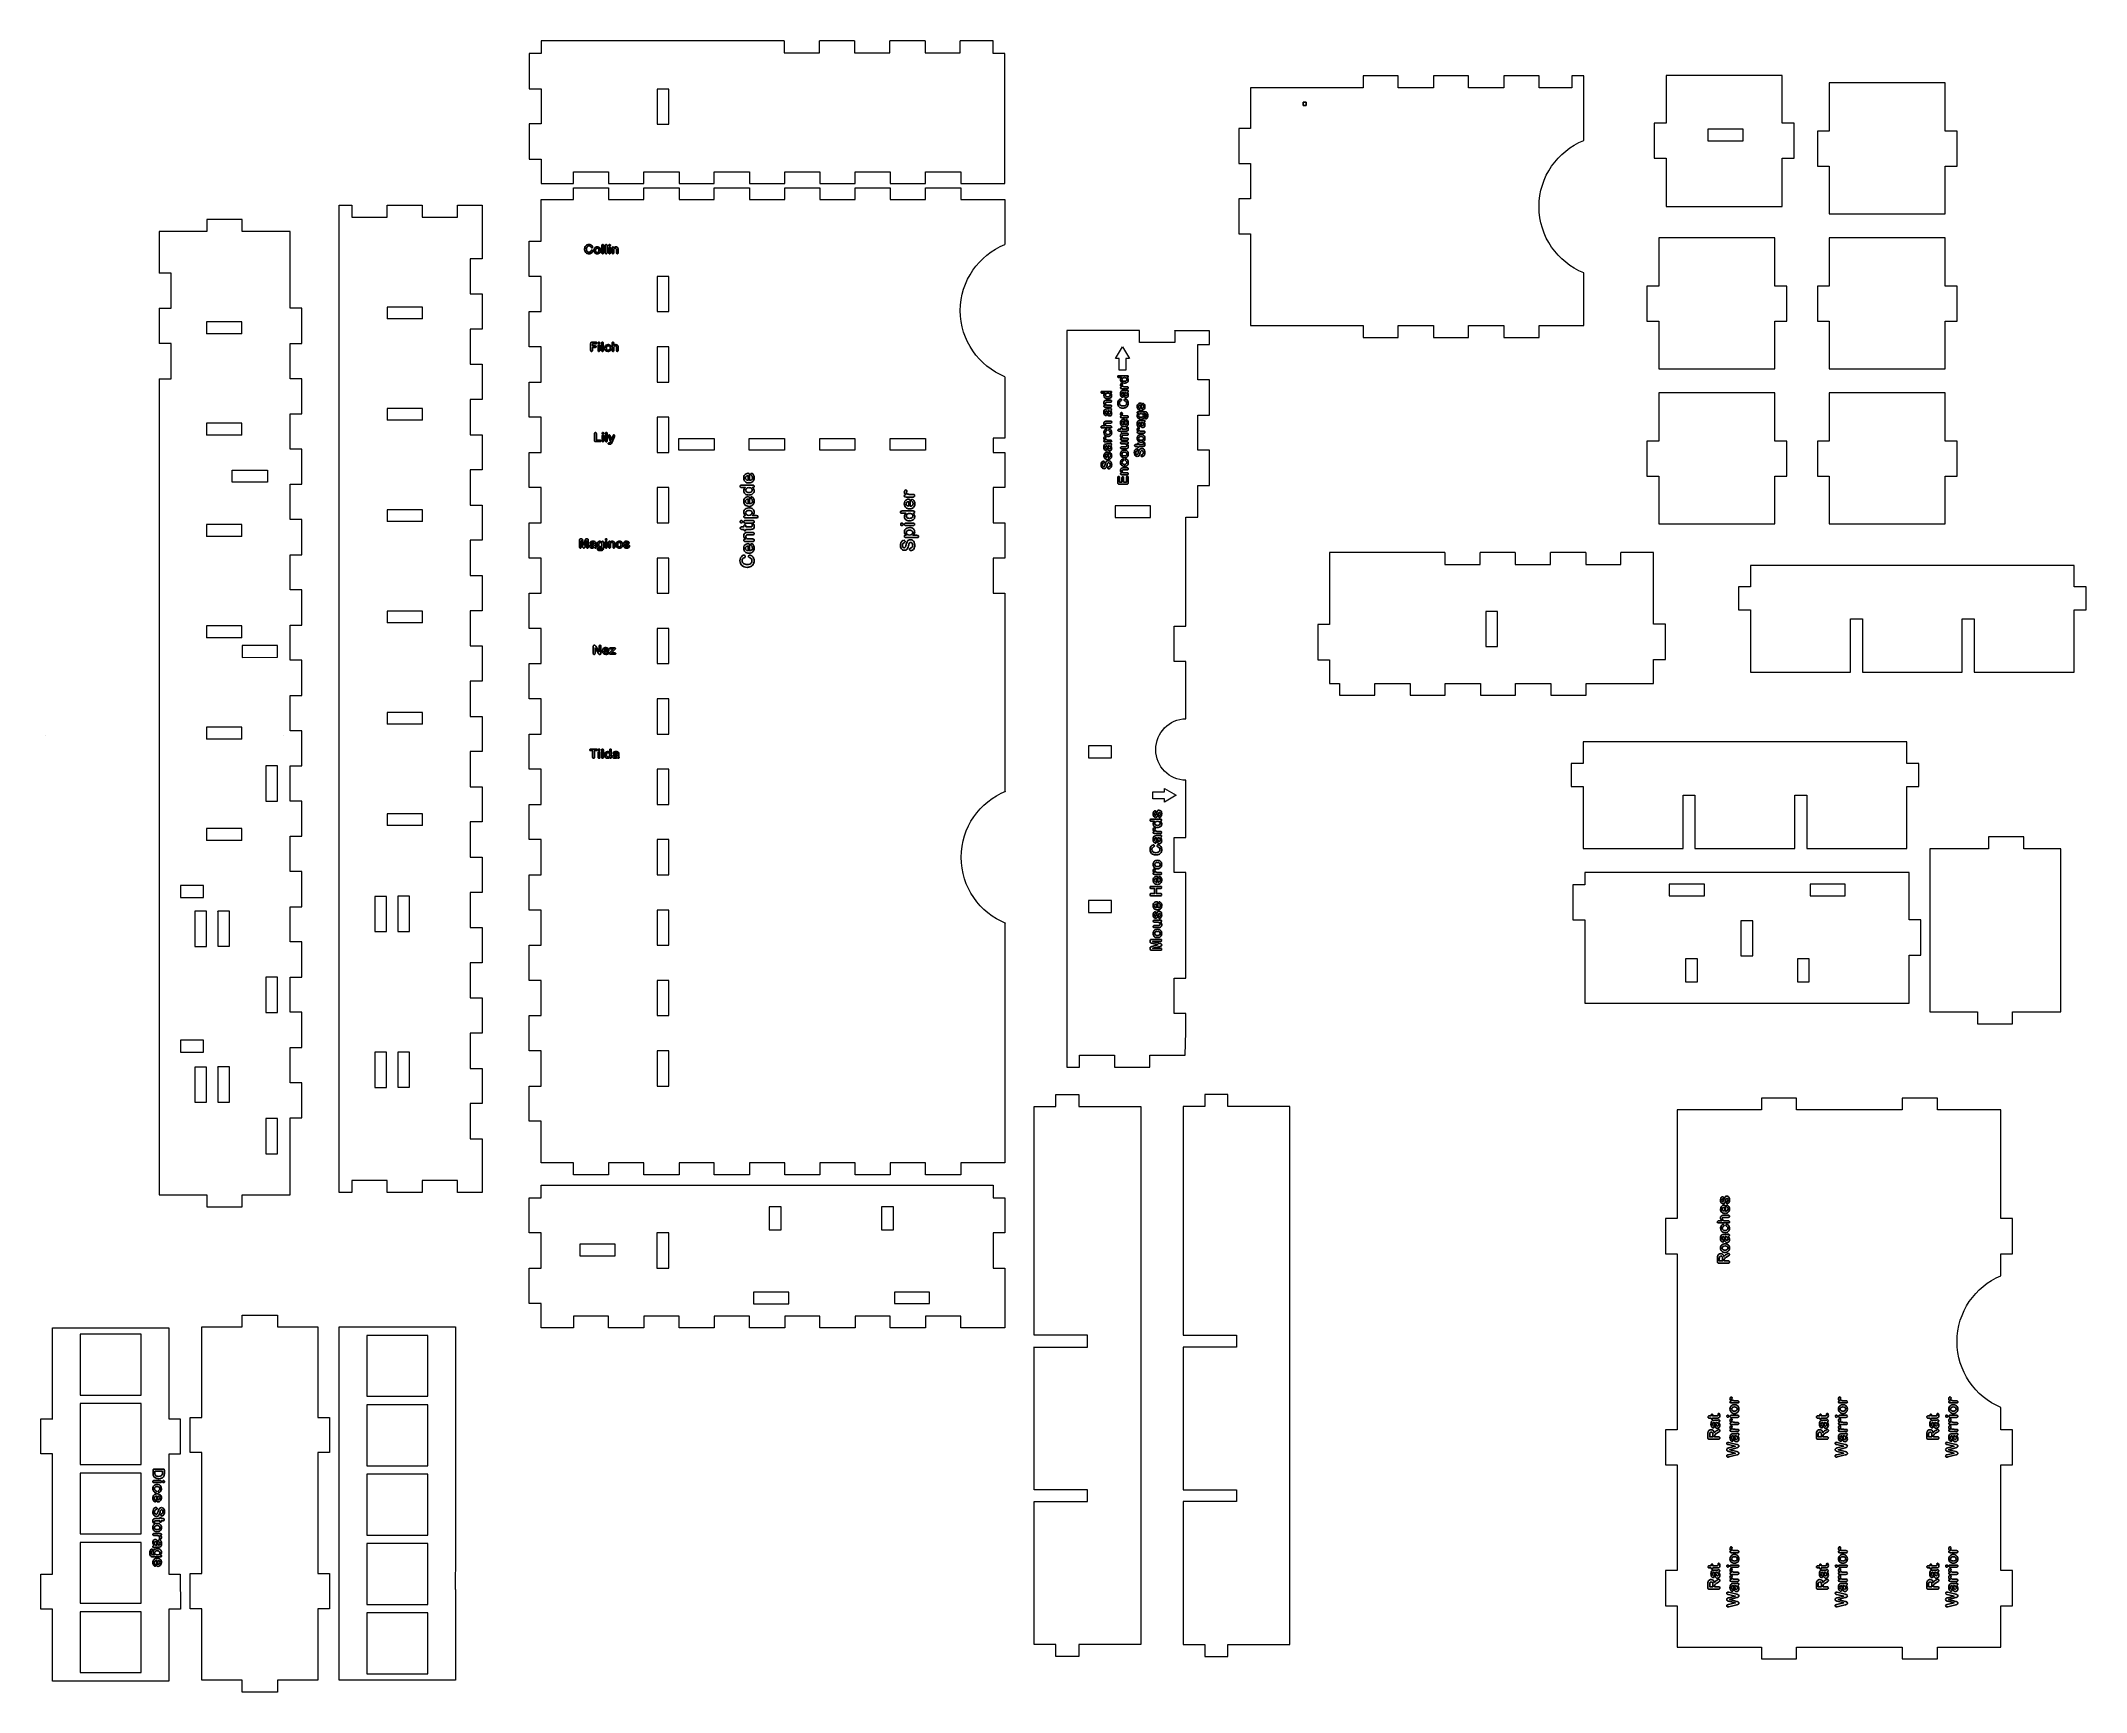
# Model space of a CAD drawing. Header units: inches. Extents: x -9.7 to 11.8, y -8.7 to 8.7.
import ezdxf

# ---------------------------------------------------------------- set-up
doc = ezdxf.new("R2010")
doc.units = ezdxf.units.IN
doc.header["$MEASUREMENT"] = 0
doc.header["$XCLIPFRAME"] = 0
for name, color, linetype in [('Base', 7, 'Continuous'), ('Bottom End', 7, 'Continuous'), ('Char Card Top', 7, 'Continuous'), ('Dice Bottom', 7, 'Continuous'), ('Layer 1', 7, 'Continuous'), ('Left Side', 7, 'Continuous'), ('minion divider', 7, 'Continuous'), ('Right Side', 7, 'Continuous')]:
    doc.layers.add(name, color=color, linetype=linetype)
picture_1 = doc.add_image_def('image1.jpg', size_in_pixel=(171, 171))

msp = doc.modelspace()

# ---------------------------------------------------------------- linework, layer by layer
at = {"layer": 'Base', "color": 240, "lineweight": 9}
for points, knots in [([(6.519, 7.607), (6.244, 7.496), (6.05, 7.226), (6.05, 6.911), (6.05, 6.911), (6.05, 6.596), (6.244, 6.326), (6.519, 6.215), (6.519, 6.215), (6.519, 6.03), (6.519, 5.846), (6.519, 5.661), (6.519, 5.661), (6.519, 5.661), (6.05, 5.661), (6.05, 5.661), (6.05, 5.661), (6.05, 5.661), (6.05, 5.536), (6.05, 5.536), (6.05, 5.536), (6.05, 5.536), (5.68, 5.536), (5.68, 5.536), (5.68, 5.536), (5.68, 5.536), (5.68, 5.661), (5.68, 5.661), (5.68, 5.661), (5.68, 5.661), (5.31, 5.661), (5.31, 5.661), (5.31, 5.661), (5.31, 5.661), (5.31, 5.536), (5.31, 5.536), (5.31, 5.536), (5.31, 5.536), (4.94, 5.536), (4.94, 5.536), (4.94, 5.536), (4.94, 5.536), (4.94, 5.661), (4.94, 5.661), (4.94, 5.661), (4.94, 5.661), (4.57, 5.661), (4.57, 5.661), (4.57, 5.661), (4.57, 5.661), (4.57, 5.536), (4.57, 5.536), (4.57, 5.536), (4.57, 5.536), (4.2, 5.536), (4.2, 5.536), (4.2, 5.536), (4.2, 5.536), (4.2, 5.661), (4.2, 5.661), (4.2, 5.661), (4.2, 5.661), (3.019, 5.661), (3.019, 5.661), (3.019, 5.661), (3.019, 5.661), (3.019, 6.624), (3.019, 6.624), (3.019, 6.624), (3.019, 6.624), (2.894, 6.624), (2.894, 6.624), (2.894, 6.624), (2.894, 6.624), (2.894, 6.994), (2.894, 6.994), (2.894, 6.994), (2.894, 6.994), (3.019, 6.994), (3.019, 6.994), (3.019, 6.994), (3.019, 6.994), (3.019, 7.363), (3.019, 7.363), (3.019, 7.363), (3.019, 7.363), (2.894, 7.364), (2.894, 7.364), (2.894, 7.364), (2.894, 7.364), (2.894, 7.734), (2.894, 7.734), (2.894, 7.734), (2.894, 7.734), (3.019, 7.734), (3.019, 7.734), (3.019, 7.734), (3.019, 7.734), (3.019, 8.161), (3.019, 8.161), (3.019, 8.161), (3.019, 8.161), (4.2, 8.161), (4.2, 8.161), (4.2, 8.161), (4.2, 8.161), (4.2, 8.286), (4.2, 8.286), (4.2, 8.286), (4.2, 8.286), (4.57, 8.286), (4.57, 8.286), (4.57, 8.286), (4.57, 8.286), (4.57, 8.161), (4.57, 8.161), (4.57, 8.161), (4.57, 8.161), (4.94, 8.161), (4.94, 8.161), (4.94, 8.161), (4.94, 8.161), (4.94, 8.286), (4.94, 8.286), (4.94, 8.286), (4.94, 8.286), (5.31, 8.286), (5.31, 8.286), (5.31, 8.286), (5.31, 8.286), (5.31, 8.161), (5.31, 8.161), (5.31, 8.161), (5.31, 8.161), (5.68, 8.161), (5.68, 8.161), (5.68, 8.161), (5.68, 8.161), (5.68, 8.286), (5.68, 8.286), (5.68, 8.286), (5.68, 8.286), (6.05, 8.286), (6.05, 8.286), (6.05, 8.286), (6.05, 8.286), (6.05, 8.161), (6.05, 8.161), (6.05, 8.161), (6.05, 8.161), (6.394, 8.161), (6.394, 8.161), (6.394, 8.161), (6.394, 8.161), (6.394, 8.286), (6.394, 8.286), (6.394, 8.286), (6.394, 8.286), (6.519, 8.286), (6.519, 8.286), (6.519, 8.286), (6.519, 8.286), (6.519, 8.161), (6.519, 8.161), (6.519, 8.161), (6.519, 7.976), (6.519, 7.792), (6.519, 7.607)], [0, 0, 0, 0, 0.023256, 0.023256, 0.023256, 0.023256, 0.046512, 0.046512, 0.046512, 0.046512, 0.069767, 0.069767, 0.069767, 0.069767, 0.093023, 0.093023, 0.093023, 0.093023, 0.116279, 0.116279, 0.116279, 0.116279, 0.139535, 0.139535, 0.139535, 0.139535, 0.162791, 0.162791, 0.162791, 0.162791, 0.186047, 0.186047, 0.186047, 0.186047, 0.209302, 0.209302, 0.209302, 0.209302, 0.232558, 0.232558, 0.232558, 0.232558, 0.255814, 0.255814, 0.255814, 0.255814, 0.27907, 0.27907, 0.27907, 0.27907, 0.302326, 0.302326, 0.302326, 0.302326, 0.325581, 0.325581, 0.325581, 0.325581, 0.348837, 0.348837, 0.348837, 0.348837, 0.372093, 0.372093, 0.372093, 0.372093, 0.395349, 0.395349, 0.395349, 0.395349, 0.418605, 0.418605, 0.418605, 0.418605, 0.44186, 0.44186, 0.44186, 0.44186, 0.465116, 0.465116, 0.465116, 0.465116, 0.488372, 0.488372, 0.488372, 0.488372, 0.511628, 0.511628, 0.511628, 0.511628, 0.534884, 0.534884, 0.534884, 0.534884, 0.55814, 0.55814, 0.55814, 0.55814, 0.581395, 0.581395, 0.581395, 0.581395, 0.604651, 0.604651, 0.604651, 0.604651, 0.627907, 0.627907, 0.627907, 0.627907, 0.651163, 0.651163, 0.651163, 0.651163, 0.674419, 0.674419, 0.674419, 0.674419, 0.697674, 0.697674, 0.697674, 0.697674, 0.72093, 0.72093, 0.72093, 0.72093, 0.744186, 0.744186, 0.744186, 0.744186, 0.767442, 0.767442, 0.767442, 0.767442, 0.790698, 0.790698, 0.790698, 0.790698, 0.813953, 0.813953, 0.813953, 0.813953, 0.837209, 0.837209, 0.837209, 0.837209, 0.860465, 0.860465, 0.860465, 0.860465, 0.883721, 0.883721, 0.883721, 0.883721, 0.906977, 0.906977, 0.906977, 0.906977, 0.930233, 0.930233, 0.930233, 0.930233, 0.953488, 0.953488, 0.953488, 0.953488, 1, 1, 1, 1]), ([(0.438, -0.619), (0.438, -0.619), (0.438, -3.14), (0.438, -3.14), (0.438, -3.14), (0.438, -3.14), (-0.027, -3.14), (-0.027, -3.14), (-0.027, -3.14), (-0.027, -3.14), (-0.027, -3.265), (-0.027, -3.265), (-0.027, -3.265), (-0.027, -3.265), (-0.397, -3.265), (-0.397, -3.265), (-0.397, -3.265), (-0.397, -3.265), (-0.397, -3.14), (-0.397, -3.14), (-0.397, -3.14), (-0.397, -3.14), (-0.767, -3.14), (-0.767, -3.14), (-0.767, -3.14), (-0.767, -3.14), (-0.767, -3.265), (-0.767, -3.265), (-0.767, -3.265), (-0.767, -3.265), (-1.137, -3.265), (-1.137, -3.265), (-1.137, -3.265), (-1.137, -3.265), (-1.137, -3.14), (-1.137, -3.14), (-1.137, -3.14), (-1.137, -3.14), (-1.507, -3.14), (-1.507, -3.14), (-1.507, -3.14), (-1.507, -3.14), (-1.507, -3.265), (-1.507, -3.265), (-1.507, -3.265), (-1.507, -3.265), (-1.877, -3.265), (-1.877, -3.265), (-1.877, -3.265), (-1.877, -3.265), (-1.877, -3.14), (-1.877, -3.14), (-1.877, -3.14), (-1.877, -3.14), (-2.247, -3.14), (-2.247, -3.14), (-2.247, -3.14), (-2.247, -3.14), (-2.247, -3.265), (-2.247, -3.265), (-2.247, -3.265), (-2.247, -3.265), (-2.617, -3.265), (-2.617, -3.265), (-2.617, -3.265), (-2.617, -3.265), (-2.617, -3.14), (-2.617, -3.14), (-2.617, -3.14), (-2.617, -3.14), (-2.987, -3.14), (-2.987, -3.14), (-2.987, -3.14), (-2.987, -3.14), (-2.987, -3.265), (-2.987, -3.265), (-2.987, -3.265), (-2.987, -3.265), (-3.357, -3.265), (-3.357, -3.265), (-3.357, -3.265), (-3.357, -3.265), (-3.357, -3.14), (-3.357, -3.14), (-3.357, -3.14), (-3.357, -3.14), (-3.727, -3.14), (-3.727, -3.14), (-3.727, -3.14), (-3.727, -3.14), (-3.727, -3.265), (-3.727, -3.265), (-3.727, -3.265), (-3.727, -3.265), (-4.097, -3.265), (-4.097, -3.265), (-4.097, -3.265), (-4.097, -3.265), (-4.097, -3.14), (-4.097, -3.14), (-4.097, -3.14), (-4.097, -3.14), (-4.437, -3.14), (-4.437, -3.14), (-4.437, -3.14), (-4.437, -3.14), (-4.437, -2.702), (-4.437, -2.702), (-4.437, -2.702), (-4.437, -2.702), (-4.562, -2.702), (-4.562, -2.702), (-4.562, -2.702), (-4.562, -2.702), (-4.562, -2.332), (-4.562, -2.332), (-4.562, -2.332), (-4.562, -2.332), (-4.437, -2.332), (-4.437, -2.332), (-4.437, -2.332), (-4.437, -2.332), (-4.437, -1.962), (-4.437, -1.962), (-4.437, -1.962), (-4.437, -1.962), (-4.562, -1.962), (-4.562, -1.962), (-4.562, -1.962), (-4.562, -1.962), (-4.562, -1.592), (-4.562, -1.592), (-4.562, -1.592), (-4.562, -1.592), (-4.437, -1.592), (-4.437, -1.592), (-4.437, -1.592), (-4.437, -1.592), (-4.437, -1.222), (-4.437, -1.222), (-4.437, -1.222), (-4.437, -1.222), (-4.562, -1.222), (-4.562, -1.222), (-4.562, -1.222), (-4.562, -1.222), (-4.562, -0.852), (-4.562, -0.852), (-4.562, -0.852), (-4.562, -0.852), (-4.437, -0.852), (-4.437, -0.852), (-4.437, -0.852), (-4.437, -0.852), (-4.437, -0.482), (-4.437, -0.482), (-4.437, -0.482), (-4.437, -0.482), (-4.562, -0.482), (-4.562, -0.482), (-4.562, -0.482), (-4.562, -0.482), (-4.562, -0.112), (-4.562, -0.112), (-4.562, -0.112), (-4.562, -0.112), (-4.437, -0.112), (-4.437, -0.112), (-4.437, -0.112), (-4.437, -0.112), (-4.437, 0.258), (-4.437, 0.258), (-4.437, 0.258), (-4.437, 0.258), (-4.562, 0.258), (-4.562, 0.258), (-4.562, 0.258), (-4.562, 0.258), (-4.562, 0.628), (-4.562, 0.628), (-4.562, 0.628), (-4.562, 0.628), (-4.437, 0.628), (-4.437, 0.628), (-4.437, 0.628), (-4.437, 0.628), (-4.437, 0.998), (-4.437, 0.998), (-4.437, 0.998), (-4.437, 0.998), (-4.562, 0.998), (-4.562, 0.998), (-4.562, 0.998), (-4.562, 0.998), (-4.562, 1.368), (-4.562, 1.368), (-4.562, 1.368), (-4.562, 1.368), (-4.437, 1.368), (-4.437, 1.368), (-4.437, 1.368), (-4.437, 1.368), (-4.437, 1.738), (-4.437, 1.738), (-4.437, 1.738), (-4.437, 1.738), (-4.562, 1.738), (-4.562, 1.738), (-4.562, 1.738), (-4.562, 1.738), (-4.562, 2.108), (-4.562, 2.108), (-4.562, 2.108), (-4.562, 2.108), (-4.437, 2.108), (-4.437, 2.108), (-4.437, 2.108), (-4.437, 2.108), (-4.437, 2.478), (-4.437, 2.478), (-4.437, 2.478), (-4.437, 2.478), (-4.562, 2.478), (-4.562, 2.478), (-4.562, 2.478), (-4.562, 2.478), (-4.562, 2.848), (-4.562, 2.848), (-4.562, 2.848), (-4.562, 2.848), (-4.437, 2.848), (-4.437, 2.848), (-4.437, 2.848), (-4.437, 2.848), (-4.437, 3.218), (-4.437, 3.218), (-4.437, 3.218), (-4.437, 3.218), (-4.562, 3.218), (-4.562, 3.218), (-4.562, 3.218), (-4.562, 3.218), (-4.562, 3.588), (-4.562, 3.588), (-4.562, 3.588), (-4.562, 3.588), (-4.437, 3.588), (-4.437, 3.588), (-4.437, 3.588), (-4.437, 3.588), (-4.437, 3.958), (-4.437, 3.958), (-4.437, 3.958), (-4.437, 3.958), (-4.562, 3.958), (-4.562, 3.958), (-4.562, 3.958), (-4.562, 3.958), (-4.562, 4.328), (-4.562, 4.328), (-4.562, 4.328), (-4.562, 4.328), (-4.437, 4.328), (-4.437, 4.328), (-4.437, 4.328), (-4.437, 4.328), (-4.437, 4.698), (-4.437, 4.698), (-4.437, 4.698), (-4.437, 4.698), (-4.562, 4.698), (-4.562, 4.698), (-4.562, 4.698), (-4.562, 4.698), (-4.562, 5.068), (-4.562, 5.068), (-4.562, 5.068), (-4.562, 5.068), (-4.437, 5.068), (-4.437, 5.068), (-4.437, 5.068), (-4.437, 5.068), (-4.437, 5.438), (-4.437, 5.438), (-4.437, 5.438), (-4.437, 5.438), (-4.562, 5.438), (-4.562, 5.438), (-4.562, 5.438), (-4.562, 5.438), (-4.562, 5.808), (-4.562, 5.808), (-4.562, 5.808), (-4.562, 5.808), (-4.437, 5.808), (-4.437, 5.808), (-4.437, 5.808), (-4.437, 5.808), (-4.437, 6.178), (-4.437, 6.178), (-4.437, 6.178), (-4.437, 6.178), (-4.562, 6.178), (-4.562, 6.178), (-4.562, 6.178), (-4.562, 6.178), (-4.562, 6.548), (-4.562, 6.548), (-4.562, 6.548), (-4.562, 6.548), (-4.437, 6.548), (-4.437, 6.548), (-4.437, 6.548), (-4.437, 6.548), (-4.437, 6.985), (-4.437, 6.985), (-4.437, 6.985), (-4.437, 6.985), (-4.097, 6.985), (-4.097, 6.985), (-4.097, 6.985), (-4.097, 6.985), (-4.097, 7.11), (-4.097, 7.11), (-4.097, 7.11), (-4.097, 7.11), (-3.727, 7.11), (-3.727, 7.11), (-3.727, 7.11), (-3.727, 7.11), (-3.727, 6.985), (-3.727, 6.985), (-3.727, 6.985), (-3.727, 6.985), (-3.357, 6.985), (-3.357, 6.985), (-3.357, 6.985), (-3.357, 6.985), (-3.357, 7.11), (-3.357, 7.11), (-3.357, 7.11), (-3.357, 7.11), (-2.987, 7.11), (-2.987, 7.11), (-2.987, 7.11), (-2.987, 7.11), (-2.987, 6.985), (-2.987, 6.985), (-2.987, 6.985), (-2.987, 6.985), (-2.617, 6.985), (-2.617, 6.985), (-2.617, 6.985), (-2.617, 6.985), (-2.617, 7.11), (-2.617, 7.11), (-2.617, 7.11), (-2.617, 7.11), (-2.247, 7.11), (-2.247, 7.11), (-2.247, 7.11), (-2.247, 7.11), (-2.247, 6.985), (-2.247, 6.985), (-2.247, 6.985), (-2.247, 6.985), (-1.877, 6.985), (-1.877, 6.985), (-1.877, 6.985), (-1.877, 6.985), (-1.877, 7.11), (-1.877, 7.11), (-1.877, 7.11), (-1.877, 7.11), (-1.507, 7.11), (-1.507, 7.11), (-1.507, 7.11), (-1.507, 7.11), (-1.507, 6.985), (-1.507, 6.985), (-1.507, 6.985), (-1.507, 6.985), (-1.137, 6.985), (-1.137, 6.985), (-1.137, 6.985), (-1.137, 6.985), (-1.137, 7.11), (-1.137, 7.11), (-1.137, 7.11), (-1.137, 7.11), (-0.767, 7.11), (-0.767, 7.11), (-0.767, 7.11), (-0.767, 7.11), (-0.767, 6.985), (-0.767, 6.985), (-0.767, 6.985), (-0.767, 6.985), (-0.397, 6.985), (-0.397, 6.985), (-0.397, 6.985), (-0.397, 6.985), (-0.397, 7.11), (-0.397, 7.11), (-0.397, 7.11), (-0.397, 7.11), (-0.027, 7.11), (-0.027, 7.11), (-0.027, 7.11), (-0.027, 7.11), (-0.027, 6.985), (-0.027, 6.985), (-0.027, 6.985), (-0.027, 6.985), (0.438, 6.985), (0.438, 6.985), (0.438, 6.985), (0.438, 6.828), (0.438, 6.671), (0.438, 6.514)], [0, 0, 0, 0, 0.009434, 0.009434, 0.009434, 0.009434, 0.018868, 0.018868, 0.018868, 0.018868, 0.028302, 0.028302, 0.028302, 0.028302, 0.037736, 0.037736, 0.037736, 0.037736, 0.04717, 0.04717, 0.04717, 0.04717, 0.056604, 0.056604, 0.056604, 0.056604, 0.066038, 0.066038, 0.066038, 0.066038, 0.075472, 0.075472, 0.075472, 0.075472, 0.084906, 0.084906, 0.084906, 0.084906, 0.09434, 0.09434, 0.09434, 0.09434, 0.103774, 0.103774, 0.103774, 0.103774, 0.113208, 0.113208, 0.113208, 0.113208, 0.122642, 0.122642, 0.122642, 0.122642, 0.132075, 0.132075, 0.132075, 0.132075, 0.141509, 0.141509, 0.141509, 0.141509, 0.150943, 0.150943, 0.150943, 0.150943, 0.160377, 0.160377, 0.160377, 0.160377, 0.169811, 0.169811, 0.169811, 0.169811, 0.179245, 0.179245, 0.179245, 0.179245, 0.188679, 0.188679, 0.188679, 0.188679, 0.198113, 0.198113, 0.198113, 0.198113, 0.207547, 0.207547, 0.207547, 0.207547, 0.216981, 0.216981, 0.216981, 0.216981, 0.226415, 0.226415, 0.226415, 0.226415, 0.235849, 0.235849, 0.235849, 0.235849, 0.245283, 0.245283, 0.245283, 0.245283, 0.254717, 0.254717, 0.254717, 0.254717, 0.264151, 0.264151, 0.264151, 0.264151, 0.273585, 0.273585, 0.273585, 0.273585, 0.283019, 0.283019, 0.283019, 0.283019, 0.292453, 0.292453, 0.292453, 0.292453, 0.301887, 0.301887, 0.301887, 0.301887, 0.311321, 0.311321, 0.311321, 0.311321, 0.320755, 0.320755, 0.320755, 0.320755, 0.330189, 0.330189, 0.330189, 0.330189, 0.339623, 0.339623, 0.339623, 0.339623, 0.349057, 0.349057, 0.349057, 0.349057, 0.358491, 0.358491, 0.358491, 0.358491, 0.367925, 0.367925, 0.367925, 0.367925, 0.377358, 0.377358, 0.377358, 0.377358, 0.386792, 0.386792, 0.386792, 0.386792, 0.396226, 0.396226, 0.396226, 0.396226, 0.40566, 0.40566, 0.40566, 0.40566, 0.415094, 0.415094, 0.415094, 0.415094, 0.424528, 0.424528, 0.424528, 0.424528, 0.433962, 0.433962, 0.433962, 0.433962, 0.443396, 0.443396, 0.443396, 0.443396, 0.45283, 0.45283, 0.45283, 0.45283, 0.462264, 0.462264, 0.462264, 0.462264, 0.471698, 0.471698, 0.471698, 0.471698, 0.481132, 0.481132, 0.481132, 0.481132, 0.490566, 0.490566, 0.490566, 0.490566, 0.5, 0.5, 0.5, 0.5, 0.509434, 0.509434, 0.509434, 0.509434, 0.518868, 0.518868, 0.518868, 0.518868, 0.528302, 0.528302, 0.528302, 0.528302, 0.537736, 0.537736, 0.537736, 0.537736, 0.54717, 0.54717, 0.54717, 0.54717, 0.556604, 0.556604, 0.556604, 0.556604, 0.566038, 0.566038, 0.566038, 0.566038, 0.575472, 0.575472, 0.575472, 0.575472, 0.584906, 0.584906, 0.584906, 0.584906, 0.59434, 0.59434, 0.59434, 0.59434, 0.603774, 0.603774, 0.603774, 0.603774, 0.613208, 0.613208, 0.613208, 0.613208, 0.622642, 0.622642, 0.622642, 0.622642, 0.632075, 0.632075, 0.632075, 0.632075, 0.641509, 0.641509, 0.641509, 0.641509, 0.650943, 0.650943, 0.650943, 0.650943, 0.660377, 0.660377, 0.660377, 0.660377, 0.669811, 0.669811, 0.669811, 0.669811, 0.679245, 0.679245, 0.679245, 0.679245, 0.688679, 0.688679, 0.688679, 0.688679, 0.698113, 0.698113, 0.698113, 0.698113, 0.707547, 0.707547, 0.707547, 0.707547, 0.716981, 0.716981, 0.716981, 0.716981, 0.726415, 0.726415, 0.726415, 0.726415, 0.735849, 0.735849, 0.735849, 0.735849, 0.745283, 0.745283, 0.745283, 0.745283, 0.754717, 0.754717, 0.754717, 0.754717, 0.764151, 0.764151, 0.764151, 0.764151, 0.773585, 0.773585, 0.773585, 0.773585, 0.783019, 0.783019, 0.783019, 0.783019, 0.792453, 0.792453, 0.792453, 0.792453, 0.801887, 0.801887, 0.801887, 0.801887, 0.811321, 0.811321, 0.811321, 0.811321, 0.820755, 0.820755, 0.820755, 0.820755, 0.830189, 0.830189, 0.830189, 0.830189, 0.839623, 0.839623, 0.839623, 0.839623, 0.849057, 0.849057, 0.849057, 0.849057, 0.858491, 0.858491, 0.858491, 0.858491, 0.867925, 0.867925, 0.867925, 0.867925, 0.877358, 0.877358, 0.877358, 0.877358, 0.886792, 0.886792, 0.886792, 0.886792, 0.896226, 0.896226, 0.896226, 0.896226, 0.90566, 0.90566, 0.90566, 0.90566, 0.915094, 0.915094, 0.915094, 0.915094, 0.924528, 0.924528, 0.924528, 0.924528, 0.933962, 0.933962, 0.933962, 0.933962, 0.943396, 0.943396, 0.943396, 0.943396, 0.95283, 0.95283, 0.95283, 0.95283, 0.962264, 0.962264, 0.962264, 0.962264, 0.971698, 0.971698, 0.971698, 0.971698, 0.981132, 0.981132, 0.981132, 0.981132, 1, 1, 1, 1]), ([(0.438, 5.123), (0.163, 5.234), (-0.032, 5.503), (-0.032, 5.818), (-0.032, 5.818), (-0.032, 6.133), (0.163, 6.403), (0.438, 6.514)], [0, 0, 0, 0, 0.333333, 0.333333, 0.333333, 0.333333, 1, 1, 1, 1]), ([(-3.218, 6.178), (-3.218, 6.178), (-3.094, 6.178), (-3.094, 6.178), (-3.094, 6.178), (-3.094, 6.178), (-3.094, 5.808), (-3.094, 5.808), (-3.094, 5.808), (-3.094, 5.808), (-3.218, 5.808), (-3.218, 5.808), (-3.218, 5.808), (-3.218, 5.808), (-3.218, 6.178), (-3.218, 6.178)], [0, 0, 0, 0, 0.2, 0.2, 0.2, 0.2, 0.4, 0.4, 0.4, 0.4, 0.6, 0.6, 0.6, 0.6, 1, 1, 1, 1]), ([(-3.218, 5.438), (-3.218, 5.438), (-3.094, 5.438), (-3.094, 5.438), (-3.094, 5.438), (-3.094, 5.438), (-3.094, 5.068), (-3.094, 5.068), (-3.094, 5.068), (-3.094, 5.068), (-3.218, 5.068), (-3.218, 5.068), (-3.218, 5.068), (-3.218, 5.068), (-3.218, 5.438), (-3.218, 5.438)], [0, 0, 0, 0, 0.2, 0.2, 0.2, 0.2, 0.4, 0.4, 0.4, 0.4, 0.6, 0.6, 0.6, 0.6, 1, 1, 1, 1]), ([(0.438, 5.123), (0.438, 4.908), (0.438, 4.693), (0.438, 4.479), (0.438, 4.479), (0.438, 4.479), (0.313, 4.479), (0.313, 4.479), (0.313, 4.479), (0.313, 4.479), (0.313, 4.328), (0.313, 4.328), (0.313, 4.328), (0.313, 4.328), (0.438, 4.328), (0.438, 4.328), (0.438, 4.328), (0.438, 4.328), (0.438, 3.958), (0.438, 3.958), (0.438, 3.958), (0.438, 3.958), (0.313, 3.958), (0.313, 3.958), (0.313, 3.958), (0.313, 3.958), (0.313, 3.588), (0.313, 3.588), (0.313, 3.588), (0.313, 3.588), (0.438, 3.588), (0.438, 3.588), (0.438, 3.588), (0.438, 3.588), (0.438, 3.218), (0.438, 3.218), (0.438, 3.218), (0.438, 3.218), (0.313, 3.218), (0.313, 3.218), (0.313, 3.218), (0.313, 3.218), (0.313, 2.848), (0.313, 2.848), (0.313, 2.848), (0.313, 2.848), (0.438, 2.848), (0.438, 2.848), (0.438, 2.848), (0.438, 2.848), (0.438, 2.478), (0.438, 2.478), (0.438, 2.478), (0.438, 2.478), (0.438, 0.764), (0.438, 0.764)], [0, 0, 0, 0, 0.066667, 0.066667, 0.066667, 0.066667, 0.133333, 0.133333, 0.133333, 0.133333, 0.2, 0.2, 0.2, 0.2, 0.266667, 0.266667, 0.266667, 0.266667, 0.333333, 0.333333, 0.333333, 0.333333, 0.4, 0.4, 0.4, 0.4, 0.466667, 0.466667, 0.466667, 0.466667, 0.533333, 0.533333, 0.533333, 0.533333, 0.6, 0.6, 0.6, 0.6, 0.666667, 0.666667, 0.666667, 0.666667, 0.733333, 0.733333, 0.733333, 0.733333, 0.8, 0.8, 0.8, 0.8, 0.866667, 0.866667, 0.866667, 0.866667, 1, 1, 1, 1]), ([(-3.218, 4.698), (-3.218, 4.698), (-3.094, 4.698), (-3.094, 4.698), (-3.094, 4.698), (-3.094, 4.698), (-3.094, 4.328), (-3.094, 4.328), (-3.094, 4.328), (-3.094, 4.328), (-3.218, 4.328), (-3.218, 4.328), (-3.218, 4.328), (-3.218, 4.328), (-3.218, 4.698), (-3.218, 4.698)], [0, 0, 0, 0, 0.2, 0.2, 0.2, 0.2, 0.4, 0.4, 0.4, 0.4, 0.6, 0.6, 0.6, 0.6, 1, 1, 1, 1]), ([(-2.989, 4.352), (-2.989, 4.352), (-2.619, 4.352), (-2.619, 4.352), (-2.619, 4.352), (-2.619, 4.352), (-2.619, 4.476), (-2.619, 4.476), (-2.619, 4.476), (-2.619, 4.476), (-2.989, 4.476), (-2.989, 4.476), (-2.989, 4.476), (-2.989, 4.476), (-2.989, 4.352), (-2.989, 4.352)], [0, 0, 0, 0, 0.2, 0.2, 0.2, 0.2, 0.4, 0.4, 0.4, 0.4, 0.6, 0.6, 0.6, 0.6, 1, 1, 1, 1]), ([(-2.249, 4.352), (-2.249, 4.352), (-1.879, 4.352), (-1.879, 4.352), (-1.879, 4.352), (-1.879, 4.352), (-1.879, 4.476), (-1.879, 4.476), (-1.879, 4.476), (-1.879, 4.476), (-2.249, 4.476), (-2.249, 4.476), (-2.249, 4.476), (-2.249, 4.476), (-2.249, 4.352), (-2.249, 4.352)], [0, 0, 0, 0, 0.2, 0.2, 0.2, 0.2, 0.4, 0.4, 0.4, 0.4, 0.6, 0.6, 0.6, 0.6, 1, 1, 1, 1]), ([(-1.509, 4.352), (-1.509, 4.352), (-1.139, 4.352), (-1.139, 4.352), (-1.139, 4.352), (-1.139, 4.352), (-1.139, 4.476), (-1.139, 4.476), (-1.139, 4.476), (-1.139, 4.476), (-1.509, 4.476), (-1.509, 4.476), (-1.509, 4.476), (-1.509, 4.476), (-1.509, 4.352), (-1.509, 4.352)], [0, 0, 0, 0, 0.2, 0.2, 0.2, 0.2, 0.4, 0.4, 0.4, 0.4, 0.6, 0.6, 0.6, 0.6, 1, 1, 1, 1]), ([(-0.769, 4.352), (-0.769, 4.352), (-0.399, 4.352), (-0.399, 4.352), (-0.399, 4.352), (-0.399, 4.352), (-0.399, 4.476), (-0.399, 4.476), (-0.399, 4.476), (-0.399, 4.476), (-0.769, 4.476), (-0.769, 4.476), (-0.769, 4.476), (-0.769, 4.476), (-0.769, 4.352), (-0.769, 4.352)], [0, 0, 0, 0, 0.2, 0.2, 0.2, 0.2, 0.4, 0.4, 0.4, 0.4, 0.6, 0.6, 0.6, 0.6, 1, 1, 1, 1]), ([(-3.218, 3.958), (-3.218, 3.958), (-3.094, 3.958), (-3.094, 3.958), (-3.094, 3.958), (-3.094, 3.958), (-3.094, 3.588), (-3.094, 3.588), (-3.094, 3.588), (-3.094, 3.588), (-3.218, 3.588), (-3.218, 3.588), (-3.218, 3.588), (-3.218, 3.588), (-3.218, 3.958), (-3.218, 3.958)], [0, 0, 0, 0, 0.2, 0.2, 0.2, 0.2, 0.4, 0.4, 0.4, 0.4, 0.6, 0.6, 0.6, 0.6, 1, 1, 1, 1]), ([(-3.217, 3.218), (-3.217, 3.218), (-3.094, 3.218), (-3.094, 3.218), (-3.094, 3.218), (-3.094, 3.218), (-3.094, 2.848), (-3.094, 2.848), (-3.094, 2.848), (-3.094, 2.848), (-3.217, 2.848), (-3.217, 2.848), (-3.217, 2.848), (-3.217, 2.848), (-3.217, 3.218), (-3.217, 3.218)], [0, 0, 0, 0, 0.2, 0.2, 0.2, 0.2, 0.4, 0.4, 0.4, 0.4, 0.6, 0.6, 0.6, 0.6, 1, 1, 1, 1]), ([(9.447, 2.019), (9.447, 2.019), (9.447, 2.58), (9.447, 2.58), (9.447, 2.58), (9.447, 2.58), (9.322, 2.58), (9.322, 2.58), (9.322, 2.58), (9.322, 2.58), (9.322, 2.019), (9.322, 2.019), (9.322, 2.019), (9.322, 2.019), (8.271, 2.019), (8.271, 2.019), (8.271, 2.019), (8.271, 2.019), (8.271, 2.672), (8.271, 2.672), (8.271, 2.672), (8.271, 2.672), (8.146, 2.672), (8.146, 2.672), (8.146, 2.672), (8.146, 2.672), (8.146, 2.914), (8.146, 2.914), (8.146, 2.914), (8.146, 2.914), (8.271, 2.914), (8.271, 2.914), (8.271, 2.914), (8.271, 2.914), (8.271, 3.14), (8.271, 3.14), (8.271, 3.14), (8.271, 3.14), (9.322, 3.14), (9.322, 3.14), (9.322, 3.14), (9.322, 3.14), (9.447, 3.14), (9.447, 3.14), (9.447, 3.14), (9.447, 3.14), (9.969, 3.14), (9.969, 3.14), (9.969, 3.14), (9.969, 3.14), (10.497, 3.14), (10.497, 3.14), (10.497, 3.14), (10.497, 3.14), (10.622, 3.14), (10.622, 3.14), (10.622, 3.14), (10.622, 3.14), (11.673, 3.14), (11.673, 3.14), (11.673, 3.14), (11.673, 3.14), (11.673, 2.914), (11.673, 2.914), (11.673, 2.914), (11.673, 2.914), (11.798, 2.914), (11.798, 2.914), (11.798, 2.914), (11.798, 2.914), (11.798, 2.672), (11.798, 2.672), (11.798, 2.672), (11.798, 2.672), (11.673, 2.672), (11.673, 2.672), (11.673, 2.672), (11.673, 2.672), (11.673, 2.019), (11.673, 2.019), (11.673, 2.019), (11.673, 2.019), (10.622, 2.019), (10.622, 2.019), (10.622, 2.019), (10.622, 2.019), (10.622, 2.58), (10.622, 2.58), (10.622, 2.58), (10.622, 2.58), (10.497, 2.58), (10.497, 2.58), (10.497, 2.58), (10.497, 2.58), (10.497, 2.019), (10.497, 2.019), (10.497, 2.019), (10.497, 2.019), (9.447, 2.019), (9.447, 2.019)], [0, 0, 0, 0, 0.038462, 0.038462, 0.038462, 0.038462, 0.076923, 0.076923, 0.076923, 0.076923, 0.115385, 0.115385, 0.115385, 0.115385, 0.153846, 0.153846, 0.153846, 0.153846, 0.192308, 0.192308, 0.192308, 0.192308, 0.230769, 0.230769, 0.230769, 0.230769, 0.269231, 0.269231, 0.269231, 0.269231, 0.307692, 0.307692, 0.307692, 0.307692, 0.346154, 0.346154, 0.346154, 0.346154, 0.384615, 0.384615, 0.384615, 0.384615, 0.423077, 0.423077, 0.423077, 0.423077, 0.461538, 0.461538, 0.461538, 0.461538, 0.5, 0.5, 0.5, 0.5, 0.538462, 0.538462, 0.538462, 0.538462, 0.576923, 0.576923, 0.576923, 0.576923, 0.615385, 0.615385, 0.615385, 0.615385, 0.653846, 0.653846, 0.653846, 0.653846, 0.692308, 0.692308, 0.692308, 0.692308, 0.730769, 0.730769, 0.730769, 0.730769, 0.769231, 0.769231, 0.769231, 0.769231, 0.807692, 0.807692, 0.807692, 0.807692, 0.846154, 0.846154, 0.846154, 0.846154, 0.884615, 0.884615, 0.884615, 0.884615, 0.923077, 0.923077, 0.923077, 0.923077, 1, 1, 1, 1]), ([(-3.217, 2.478), (-3.217, 2.478), (-3.094, 2.478), (-3.094, 2.478), (-3.094, 2.478), (-3.094, 2.478), (-3.094, 2.108), (-3.094, 2.108), (-3.094, 2.108), (-3.094, 2.108), (-3.217, 2.108), (-3.217, 2.108), (-3.217, 2.108), (-3.217, 2.108), (-3.217, 2.478), (-3.217, 2.478)], [0, 0, 0, 0, 0.2, 0.2, 0.2, 0.2, 0.4, 0.4, 0.4, 0.4, 0.6, 0.6, 0.6, 0.6, 1, 1, 1, 1]), ([(-3.217, 1.738), (-3.217, 1.738), (-3.094, 1.738), (-3.094, 1.738), (-3.094, 1.738), (-3.094, 1.738), (-3.094, 1.368), (-3.094, 1.368), (-3.094, 1.368), (-3.094, 1.368), (-3.217, 1.368), (-3.217, 1.368), (-3.217, 1.368), (-3.217, 1.368), (-3.217, 1.738), (-3.217, 1.738)], [0, 0, 0, 0, 0.2, 0.2, 0.2, 0.2, 0.4, 0.4, 0.4, 0.4, 0.6, 0.6, 0.6, 0.6, 1, 1, 1, 1]), ([(2.339, 0.882), (2.165, 0.882), (2.023, 1.027), (2.023, 1.205), (2.023, 1.205), (2.023, 1.383), (2.165, 1.528), (2.339, 1.528)], [0, 0, 0, 0, 0.333333, 0.333333, 0.333333, 0.333333, 1, 1, 1, 1]), ([(-3.217, 0.998), (-3.217, 0.998), (-3.094, 0.998), (-3.094, 0.998), (-3.094, 0.998), (-3.094, 0.998), (-3.094, 0.628), (-3.094, 0.628), (-3.094, 0.628), (-3.094, 0.628), (-3.217, 0.628), (-3.217, 0.628), (-3.217, 0.628), (-3.217, 0.628), (-3.217, 0.998), (-3.217, 0.998)], [0, 0, 0, 0, 0.2, 0.2, 0.2, 0.2, 0.4, 0.4, 0.4, 0.4, 0.6, 0.6, 0.6, 0.6, 1, 1, 1, 1]), ([(0.448, -0.623), (0.173, -0.512), (-0.022, -0.242), (-0.022, 0.073), (-0.022, 0.073), (-0.022, 0.388), (0.173, 0.657), (0.448, 0.768)], [0, 0, 0, 0, 0.333333, 0.333333, 0.333333, 0.333333, 1, 1, 1, 1]), ([(-3.217, 0.258), (-3.217, 0.258), (-3.094, 0.258), (-3.094, 0.258), (-3.094, 0.258), (-3.094, 0.258), (-3.094, -0.112), (-3.094, -0.112), (-3.094, -0.112), (-3.094, -0.112), (-3.217, -0.112), (-3.217, -0.112), (-3.217, -0.112), (-3.217, -0.112), (-3.217, 0.258), (-3.217, 0.258)], [0, 0, 0, 0, 0.2, 0.2, 0.2, 0.2, 0.4, 0.4, 0.4, 0.4, 0.6, 0.6, 0.6, 0.6, 1, 1, 1, 1]), ([(-3.217, -0.482), (-3.217, -0.482), (-3.094, -0.482), (-3.094, -0.482), (-3.094, -0.482), (-3.094, -0.482), (-3.094, -0.852), (-3.094, -0.852), (-3.094, -0.852), (-3.094, -0.852), (-3.217, -0.852), (-3.217, -0.852), (-3.217, -0.852), (-3.217, -0.852), (-3.217, -0.482), (-3.217, -0.482)], [0, 0, 0, 0, 0.2, 0.2, 0.2, 0.2, 0.4, 0.4, 0.4, 0.4, 0.6, 0.6, 0.6, 0.6, 1, 1, 1, 1]), ([(-3.217, -1.222), (-3.217, -1.222), (-3.094, -1.222), (-3.094, -1.222), (-3.094, -1.222), (-3.094, -1.222), (-3.094, -1.592), (-3.094, -1.592), (-3.094, -1.592), (-3.094, -1.592), (-3.217, -1.592), (-3.217, -1.592), (-3.217, -1.592), (-3.217, -1.592), (-3.217, -1.222), (-3.217, -1.222)], [0, 0, 0, 0, 0.2, 0.2, 0.2, 0.2, 0.4, 0.4, 0.4, 0.4, 0.6, 0.6, 0.6, 0.6, 1, 1, 1, 1]), ([(-3.217, -1.962), (-3.217, -1.962), (-3.094, -1.962), (-3.094, -1.962), (-3.094, -1.962), (-3.094, -1.962), (-3.094, -2.332), (-3.094, -2.332), (-3.094, -2.332), (-3.094, -2.332), (-3.217, -2.332), (-3.217, -2.332), (-3.217, -2.332), (-3.217, -2.332), (-3.217, -1.962), (-3.217, -1.962)], [0, 0, 0, 0, 0.2, 0.2, 0.2, 0.2, 0.4, 0.4, 0.4, 0.4, 0.6, 0.6, 0.6, 0.6, 1, 1, 1, 1]), ([(10.902, -4.326), (10.632, -4.439), (10.442, -4.706), (10.442, -5.018), (10.442, -5.018), (10.442, -5.329), (10.632, -5.597), (10.902, -5.71), (10.902, -5.71), (10.902, -5.71), (10.902, -5.944), (10.902, -5.944), (10.902, -5.944), (10.902, -5.944), (11.025, -5.944), (11.025, -5.944), (11.025, -5.944), (11.025, -5.944), (11.025, -6.314), (11.025, -6.314), (11.025, -6.314), (11.025, -6.314), (10.902, -6.314), (10.902, -6.314), (10.902, -6.314), (10.902, -6.314), (10.902, -7.424), (10.902, -7.424), (10.902, -7.424), (10.902, -7.424), (11.025, -7.424), (11.025, -7.424), (11.025, -7.424), (11.025, -7.424), (11.025, -7.794), (11.025, -7.794), (11.025, -7.794), (11.025, -7.794), (10.902, -7.794), (10.902, -7.794), (10.902, -7.794), (10.902, -7.794), (10.902, -8.231), (10.902, -8.231), (10.902, -8.231), (10.902, -8.231), (10.236, -8.231), (10.236, -8.231), (10.236, -8.231), (10.236, -8.231), (10.236, -8.352), (10.236, -8.352), (10.236, -8.352), (10.236, -8.352), (9.866, -8.352), (9.866, -8.352), (9.866, -8.352), (9.866, -8.352), (9.866, -8.231), (9.866, -8.231), (9.866, -8.231), (9.866, -8.231), (8.756, -8.231), (8.756, -8.231), (8.756, -8.231), (8.756, -8.231), (8.756, -8.352), (8.756, -8.352), (8.756, -8.352), (8.756, -8.352), (8.386, -8.352), (8.386, -8.352), (8.386, -8.352), (8.386, -8.352), (8.386, -8.231), (8.386, -8.231), (8.386, -8.231), (8.386, -8.231), (7.502, -8.231), (7.502, -8.231), (7.502, -8.231), (7.502, -8.231), (7.502, -7.794), (7.502, -7.794), (7.502, -7.794), (7.502, -7.794), (7.38, -7.794), (7.38, -7.794), (7.38, -7.794), (7.38, -7.794), (7.38, -7.424), (7.38, -7.424), (7.38, -7.424), (7.38, -7.424), (7.502, -7.424), (7.502, -7.424), (7.502, -7.424), (7.502, -7.424), (7.502, -6.314), (7.502, -6.314), (7.502, -6.314), (7.502, -6.314), (7.379, -6.314), (7.379, -6.314), (7.379, -6.314), (7.379, -6.314), (7.379, -5.944), (7.379, -5.944), (7.379, -5.944), (7.379, -5.944), (7.502, -5.944), (7.502, -5.944), (7.502, -5.944), (7.502, -5.944), (7.502, -4.094), (7.502, -4.094), (7.502, -4.094), (7.502, -4.094), (7.379, -4.094), (7.379, -4.094), (7.379, -4.094), (7.379, -4.094), (7.379, -3.724), (7.379, -3.724), (7.379, -3.724), (7.379, -3.724), (7.502, -3.724), (7.502, -3.724), (7.502, -3.724), (7.502, -3.724), (7.502, -2.581), (7.502, -2.581), (7.502, -2.581), (7.502, -2.581), (8.386, -2.581), (8.386, -2.581), (8.386, -2.581), (8.386, -2.581), (8.386, -2.458), (8.386, -2.458), (8.386, -2.458), (8.386, -2.458), (8.756, -2.458), (8.756, -2.458), (8.756, -2.458), (8.756, -2.458), (8.756, -2.581), (8.756, -2.581), (8.756, -2.581), (8.756, -2.581), (9.866, -2.581), (9.866, -2.581), (9.866, -2.581), (9.866, -2.581), (9.866, -2.458), (9.866, -2.458), (9.866, -2.458), (9.866, -2.458), (10.236, -2.458), (10.236, -2.458), (10.236, -2.458), (10.236, -2.458), (10.236, -2.581), (10.236, -2.581), (10.236, -2.581), (10.236, -2.581), (10.902, -2.581), (10.902, -2.581), (10.902, -2.581), (10.902, -2.581), (10.902, -3.724), (10.902, -3.724), (10.902, -3.724), (10.902, -3.724), (11.025, -3.724), (11.025, -3.724), (11.025, -3.724), (11.025, -3.724), (11.025, -4.094), (11.025, -4.094), (11.025, -4.094), (11.025, -4.094), (10.902, -4.094), (10.902, -4.094), (10.902, -4.094), (10.902, -4.094), (10.902, -4.326), (10.902, -4.326)], [0, 0, 0, 0, 0.020833, 0.020833, 0.020833, 0.020833, 0.041667, 0.041667, 0.041667, 0.041667, 0.0625, 0.0625, 0.0625, 0.0625, 0.083333, 0.083333, 0.083333, 0.083333, 0.104167, 0.104167, 0.104167, 0.104167, 0.125, 0.125, 0.125, 0.125, 0.145833, 0.145833, 0.145833, 0.145833, 0.166667, 0.166667, 0.166667, 0.166667, 0.1875, 0.1875, 0.1875, 0.1875, 0.208333, 0.208333, 0.208333, 0.208333, 0.229167, 0.229167, 0.229167, 0.229167, 0.25, 0.25, 0.25, 0.25, 0.270833, 0.270833, 0.270833, 0.270833, 0.291667, 0.291667, 0.291667, 0.291667, 0.3125, 0.3125, 0.3125, 0.3125, 0.333333, 0.333333, 0.333333, 0.333333, 0.354167, 0.354167, 0.354167, 0.354167, 0.375, 0.375, 0.375, 0.375, 0.395833, 0.395833, 0.395833, 0.395833, 0.416667, 0.416667, 0.416667, 0.416667, 0.4375, 0.4375, 0.4375, 0.4375, 0.458333, 0.458333, 0.458333, 0.458333, 0.479167, 0.479167, 0.479167, 0.479167, 0.5, 0.5, 0.5, 0.5, 0.520833, 0.520833, 0.520833, 0.520833, 0.541667, 0.541667, 0.541667, 0.541667, 0.5625, 0.5625, 0.5625, 0.5625, 0.583333, 0.583333, 0.583333, 0.583333, 0.604167, 0.604167, 0.604167, 0.604167, 0.625, 0.625, 0.625, 0.625, 0.645833, 0.645833, 0.645833, 0.645833, 0.666667, 0.666667, 0.666667, 0.666667, 0.6875, 0.6875, 0.6875, 0.6875, 0.708333, 0.708333, 0.708333, 0.708333, 0.729167, 0.729167, 0.729167, 0.729167, 0.75, 0.75, 0.75, 0.75, 0.770833, 0.770833, 0.770833, 0.770833, 0.791667, 0.791667, 0.791667, 0.791667, 0.8125, 0.8125, 0.8125, 0.8125, 0.833333, 0.833333, 0.833333, 0.833333, 0.854167, 0.854167, 0.854167, 0.854167, 0.875, 0.875, 0.875, 0.875, 0.895833, 0.895833, 0.895833, 0.895833, 0.916667, 0.916667, 0.916667, 0.916667, 0.9375, 0.9375, 0.9375, 0.9375, 0.958333, 0.958333, 0.958333, 0.958333, 1, 1, 1, 1])]:
    msp.add_open_spline(points, degree=3, knots=knots, dxfattribs=at)
at = {"layer": 'Base', "color": 250}
for points, knots in [([(1.548, 4.951), (1.548, 4.951), (1.546, 4.951), (1.546, 4.951), (1.546, 4.951), (1.549, 4.949), (1.551, 4.946), (1.553, 4.943), (1.553, 4.943), (1.555, 4.941), (1.557, 4.938), (1.558, 4.935), (1.558, 4.935), (1.559, 4.932), (1.559, 4.928), (1.559, 4.925), (1.559, 4.925), (1.559, 4.92), (1.558, 4.916), (1.556, 4.911), (1.556, 4.911), (1.554, 4.907), (1.551, 4.904), (1.547, 4.901), (1.547, 4.901), (1.543, 4.898), (1.539, 4.895), (1.534, 4.894), (1.534, 4.894), (1.529, 4.892), (1.523, 4.892), (1.517, 4.892), (1.517, 4.892), (1.505, 4.892), (1.495, 4.895), (1.488, 4.901), (1.488, 4.901), (1.481, 4.907), (1.477, 4.915), (1.477, 4.925), (1.477, 4.925), (1.477, 4.931), (1.478, 4.936), (1.48, 4.94), (1.48, 4.94), (1.482, 4.944), (1.485, 4.948), (1.49, 4.951), (1.49, 4.951), (1.49, 4.951), (1.46, 4.951), (1.46, 4.951), (1.46, 4.951), (1.456, 4.951), (1.453, 4.952), (1.45, 4.954), (1.45, 4.954), (1.448, 4.956), (1.447, 4.958), (1.447, 4.961), (1.447, 4.961), (1.447, 4.964), (1.448, 4.966), (1.45, 4.968), (1.45, 4.968), (1.452, 4.97), (1.455, 4.97), (1.459, 4.97), (1.459, 4.97), (1.459, 4.97), (1.548, 4.97), (1.548, 4.97), (1.548, 4.97), (1.551, 4.97), (1.554, 4.97), (1.556, 4.968), (1.556, 4.968), (1.558, 4.966), (1.559, 4.964), (1.559, 4.961), (1.559, 4.961), (1.559, 4.958), (1.558, 4.956), (1.556, 4.954), (1.556, 4.954), (1.554, 4.952), (1.551, 4.951), (1.548, 4.951)], [0, 0, 0, 0, 0.043478, 0.043478, 0.043478, 0.043478, 0.086957, 0.086957, 0.086957, 0.086957, 0.130435, 0.130435, 0.130435, 0.130435, 0.173913, 0.173913, 0.173913, 0.173913, 0.217391, 0.217391, 0.217391, 0.217391, 0.26087, 0.26087, 0.26087, 0.26087, 0.304348, 0.304348, 0.304348, 0.304348, 0.347826, 0.347826, 0.347826, 0.347826, 0.391304, 0.391304, 0.391304, 0.391304, 0.434783, 0.434783, 0.434783, 0.434783, 0.478261, 0.478261, 0.478261, 0.478261, 0.521739, 0.521739, 0.521739, 0.521739, 0.565217, 0.565217, 0.565217, 0.565217, 0.608696, 0.608696, 0.608696, 0.608696, 0.652174, 0.652174, 0.652174, 0.652174, 0.695652, 0.695652, 0.695652, 0.695652, 0.73913, 0.73913, 0.73913, 0.73913, 0.782609, 0.782609, 0.782609, 0.782609, 0.826087, 0.826087, 0.826087, 0.826087, 0.869565, 0.869565, 0.869565, 0.869565, 0.913043, 0.913043, 0.913043, 0.913043, 1, 1, 1, 1]), ([(1.518, 4.912), (1.523, 4.912), (1.528, 4.913), (1.532, 4.914), (1.532, 4.914), (1.536, 4.916), (1.539, 4.918), (1.541, 4.921), (1.541, 4.921), (1.543, 4.924), (1.544, 4.928), (1.544, 4.931), (1.544, 4.931), (1.544, 4.935), (1.543, 4.938), (1.541, 4.941), (1.541, 4.941), (1.539, 4.944), (1.536, 4.946), (1.532, 4.948), (1.532, 4.948), (1.528, 4.949), (1.524, 4.95), (1.518, 4.95), (1.518, 4.95), (1.513, 4.95), (1.508, 4.949), (1.504, 4.948), (1.504, 4.948), (1.5, 4.946), (1.497, 4.944), (1.495, 4.941), (1.495, 4.941), (1.493, 4.938), (1.492, 4.934), (1.492, 4.931), (1.492, 4.931), (1.492, 4.927), (1.493, 4.924), (1.495, 4.921), (1.495, 4.921), (1.498, 4.918), (1.501, 4.916), (1.504, 4.914), (1.504, 4.914), (1.508, 4.913), (1.513, 4.912), (1.518, 4.912)], [0, 0, 0, 0, 0.076923, 0.076923, 0.076923, 0.076923, 0.153846, 0.153846, 0.153846, 0.153846, 0.230769, 0.230769, 0.230769, 0.230769, 0.307692, 0.307692, 0.307692, 0.307692, 0.384615, 0.384615, 0.384615, 0.384615, 0.461538, 0.461538, 0.461538, 0.461538, 0.538462, 0.538462, 0.538462, 0.538462, 0.615385, 0.615385, 0.615385, 0.615385, 0.692308, 0.692308, 0.692308, 0.692308, 0.769231, 0.769231, 0.769231, 0.769231, 0.846154, 0.846154, 0.846154, 0.846154, 1, 1, 1, 1]), ([(1.722, 5.115), (1.722, 5.115), (1.72, 5.115), (1.72, 5.115), (1.72, 5.115), (1.724, 5.113), (1.726, 5.11), (1.728, 5.107), (1.728, 5.107), (1.73, 5.105), (1.731, 5.102), (1.732, 5.099), (1.732, 5.099), (1.733, 5.096), (1.734, 5.092), (1.734, 5.089), (1.734, 5.089), (1.734, 5.084), (1.733, 5.08), (1.731, 5.075), (1.731, 5.075), (1.729, 5.071), (1.726, 5.068), (1.722, 5.065), (1.722, 5.065), (1.718, 5.062), (1.714, 5.059), (1.709, 5.058), (1.709, 5.058), (1.704, 5.056), (1.698, 5.056), (1.692, 5.056), (1.692, 5.056), (1.68, 5.056), (1.67, 5.059), (1.663, 5.065), (1.663, 5.065), (1.656, 5.071), (1.652, 5.079), (1.652, 5.089), (1.652, 5.089), (1.652, 5.095), (1.653, 5.1), (1.655, 5.104), (1.655, 5.104), (1.657, 5.108), (1.66, 5.112), (1.664, 5.115), (1.664, 5.115), (1.664, 5.115), (1.635, 5.115), (1.635, 5.115), (1.635, 5.115), (1.631, 5.115), (1.627, 5.116), (1.625, 5.118), (1.625, 5.118), (1.623, 5.12), (1.622, 5.122), (1.622, 5.125), (1.622, 5.125), (1.622, 5.128), (1.623, 5.13), (1.625, 5.132), (1.625, 5.132), (1.627, 5.134), (1.63, 5.134), (1.634, 5.134), (1.634, 5.134), (1.634, 5.134), (1.722, 5.134), (1.722, 5.134), (1.722, 5.134), (1.726, 5.134), (1.729, 5.134), (1.731, 5.132), (1.731, 5.132), (1.733, 5.13), (1.734, 5.128), (1.734, 5.125), (1.734, 5.125), (1.734, 5.122), (1.733, 5.12), (1.731, 5.118), (1.731, 5.118), (1.729, 5.116), (1.726, 5.115), (1.722, 5.115)], [0, 0, 0, 0, 0.043478, 0.043478, 0.043478, 0.043478, 0.086957, 0.086957, 0.086957, 0.086957, 0.130435, 0.130435, 0.130435, 0.130435, 0.173913, 0.173913, 0.173913, 0.173913, 0.217391, 0.217391, 0.217391, 0.217391, 0.26087, 0.26087, 0.26087, 0.26087, 0.304348, 0.304348, 0.304348, 0.304348, 0.347826, 0.347826, 0.347826, 0.347826, 0.391304, 0.391304, 0.391304, 0.391304, 0.434783, 0.434783, 0.434783, 0.434783, 0.478261, 0.478261, 0.478261, 0.478261, 0.521739, 0.521739, 0.521739, 0.521739, 0.565217, 0.565217, 0.565217, 0.565217, 0.608696, 0.608696, 0.608696, 0.608696, 0.652174, 0.652174, 0.652174, 0.652174, 0.695652, 0.695652, 0.695652, 0.695652, 0.73913, 0.73913, 0.73913, 0.73913, 0.782609, 0.782609, 0.782609, 0.782609, 0.826087, 0.826087, 0.826087, 0.826087, 0.869565, 0.869565, 0.869565, 0.869565, 0.913043, 0.913043, 0.913043, 0.913043, 1, 1, 1, 1]), ([(1.705, 5.018), (1.705, 5.018), (1.722, 5.018), (1.722, 5.018), (1.722, 5.018), (1.726, 5.018), (1.729, 5.017), (1.731, 5.015), (1.731, 5.015), (1.733, 5.013), (1.734, 5.011), (1.734, 5.008), (1.734, 5.008), (1.734, 5.005), (1.733, 5.003), (1.731, 5.001), (1.731, 5.001), (1.729, 4.999), (1.726, 4.998), (1.722, 4.998), (1.722, 4.998), (1.722, 4.998), (1.666, 4.998), (1.666, 4.998), (1.666, 4.998), (1.657, 4.998), (1.652, 5.001), (1.652, 5.008), (1.652, 5.008), (1.652, 5.011), (1.653, 5.013), (1.655, 5.015), (1.655, 5.015), (1.657, 5.016), (1.66, 5.017), (1.665, 5.017), (1.665, 5.017), (1.66, 5.02), (1.657, 5.022), (1.655, 5.025), (1.655, 5.025), (1.653, 5.027), (1.652, 5.031), (1.652, 5.035), (1.652, 5.035), (1.652, 5.039), (1.653, 5.043), (1.655, 5.047), (1.655, 5.047), (1.657, 5.051), (1.66, 5.053), (1.664, 5.053), (1.664, 5.053), (1.666, 5.053), (1.668, 5.052), (1.67, 5.051), (1.67, 5.051), (1.671, 5.049), (1.672, 5.047), (1.672, 5.045), (1.672, 5.045), (1.672, 5.044), (1.672, 5.043), (1.671, 5.04), (1.671, 5.04), (1.67, 5.037), (1.669, 5.034), (1.669, 5.032), (1.669, 5.032), (1.669, 5.029), (1.67, 5.027), (1.672, 5.025), (1.672, 5.025), (1.673, 5.023), (1.676, 5.022), (1.679, 5.021), (1.679, 5.021), (1.682, 5.02), (1.685, 5.019), (1.69, 5.019), (1.69, 5.019), (1.694, 5.018), (1.699, 5.018), (1.705, 5.018)], [0, 0, 0, 0, 0.045455, 0.045455, 0.045455, 0.045455, 0.090909, 0.090909, 0.090909, 0.090909, 0.136364, 0.136364, 0.136364, 0.136364, 0.181818, 0.181818, 0.181818, 0.181818, 0.227273, 0.227273, 0.227273, 0.227273, 0.272727, 0.272727, 0.272727, 0.272727, 0.318182, 0.318182, 0.318182, 0.318182, 0.363636, 0.363636, 0.363636, 0.363636, 0.409091, 0.409091, 0.409091, 0.409091, 0.454545, 0.454545, 0.454545, 0.454545, 0.5, 0.5, 0.5, 0.5, 0.545455, 0.545455, 0.545455, 0.545455, 0.590909, 0.590909, 0.590909, 0.590909, 0.636364, 0.636364, 0.636364, 0.636364, 0.681818, 0.681818, 0.681818, 0.681818, 0.727273, 0.727273, 0.727273, 0.727273, 0.772727, 0.772727, 0.772727, 0.772727, 0.818182, 0.818182, 0.818182, 0.818182, 0.863636, 0.863636, 0.863636, 0.863636, 0.909091, 0.909091, 0.909091, 0.909091, 1, 1, 1, 1]), ([(1.723, 4.959), (1.726, 4.954), (1.729, 4.95), (1.731, 4.945), (1.731, 4.945), (1.733, 4.94), (1.734, 4.935), (1.734, 4.93), (1.734, 4.93), (1.734, 4.925), (1.733, 4.92), (1.731, 4.916), (1.731, 4.916), (1.729, 4.912), (1.726, 4.909), (1.723, 4.907), (1.723, 4.907), (1.719, 4.905), (1.715, 4.904), (1.711, 4.904), (1.711, 4.904), (1.706, 4.904), (1.701, 4.906), (1.697, 4.909), (1.697, 4.909), (1.693, 4.913), (1.691, 4.917), (1.689, 4.924), (1.689, 4.924), (1.689, 4.925), (1.688, 4.928), (1.687, 4.933), (1.687, 4.933), (1.686, 4.938), (1.685, 4.942), (1.684, 4.946), (1.684, 4.946), (1.684, 4.95), (1.683, 4.954), (1.681, 4.958), (1.681, 4.958), (1.676, 4.958), (1.672, 4.956), (1.67, 4.955), (1.67, 4.955), (1.667, 4.953), (1.666, 4.949), (1.666, 4.943), (1.666, 4.943), (1.666, 4.938), (1.667, 4.934), (1.668, 4.931), (1.668, 4.931), (1.67, 4.929), (1.672, 4.926), (1.675, 4.925), (1.675, 4.925), (1.677, 4.923), (1.679, 4.921), (1.68, 4.921), (1.68, 4.921), (1.681, 4.92), (1.682, 4.918), (1.682, 4.916), (1.682, 4.916), (1.682, 4.914), (1.681, 4.912), (1.679, 4.91), (1.679, 4.91), (1.678, 4.908), (1.676, 4.907), (1.674, 4.907), (1.674, 4.907), (1.67, 4.907), (1.667, 4.909), (1.663, 4.911), (1.663, 4.911), (1.66, 4.914), (1.657, 4.918), (1.655, 4.923), (1.655, 4.923), (1.653, 4.928), (1.652, 4.935), (1.652, 4.943), (1.652, 4.943), (1.652, 4.952), (1.653, 4.959), (1.655, 4.964), (1.655, 4.964), (1.657, 4.969), (1.66, 4.972), (1.665, 4.974), (1.665, 4.974), (1.67, 4.977), (1.676, 4.978), (1.683, 4.978), (1.683, 4.978), (1.688, 4.978), (1.692, 4.978), (1.695, 4.978), (1.695, 4.978), (1.698, 4.978), (1.702, 4.977), (1.706, 4.977), (1.706, 4.977), (1.71, 4.977), (1.714, 4.978), (1.718, 4.979), (1.718, 4.979), (1.722, 4.981), (1.725, 4.981), (1.726, 4.981), (1.726, 4.981), (1.728, 4.981), (1.73, 4.98), (1.731, 4.978), (1.731, 4.978), (1.733, 4.976), (1.734, 4.974), (1.734, 4.972), (1.734, 4.972), (1.734, 4.97), (1.733, 4.968), (1.731, 4.966), (1.731, 4.966), (1.729, 4.964), (1.726, 4.961), (1.723, 4.959)], [0, 0, 0, 0, 0.030303, 0.030303, 0.030303, 0.030303, 0.060606, 0.060606, 0.060606, 0.060606, 0.090909, 0.090909, 0.090909, 0.090909, 0.121212, 0.121212, 0.121212, 0.121212, 0.151515, 0.151515, 0.151515, 0.151515, 0.181818, 0.181818, 0.181818, 0.181818, 0.212121, 0.212121, 0.212121, 0.212121, 0.242424, 0.242424, 0.242424, 0.242424, 0.272727, 0.272727, 0.272727, 0.272727, 0.30303, 0.30303, 0.30303, 0.30303, 0.333333, 0.333333, 0.333333, 0.333333, 0.363636, 0.363636, 0.363636, 0.363636, 0.393939, 0.393939, 0.393939, 0.393939, 0.424242, 0.424242, 0.424242, 0.424242, 0.454545, 0.454545, 0.454545, 0.454545, 0.484848, 0.484848, 0.484848, 0.484848, 0.515152, 0.515152, 0.515152, 0.515152, 0.545455, 0.545455, 0.545455, 0.545455, 0.575758, 0.575758, 0.575758, 0.575758, 0.606061, 0.606061, 0.606061, 0.606061, 0.636364, 0.636364, 0.636364, 0.636364, 0.666667, 0.666667, 0.666667, 0.666667, 0.69697, 0.69697, 0.69697, 0.69697, 0.727273, 0.727273, 0.727273, 0.727273, 0.757576, 0.757576, 0.757576, 0.757576, 0.787879, 0.787879, 0.787879, 0.787879, 0.818182, 0.818182, 0.818182, 0.818182, 0.848485, 0.848485, 0.848485, 0.848485, 0.878788, 0.878788, 0.878788, 0.878788, 0.909091, 0.909091, 0.909091, 0.909091, 0.939394, 0.939394, 0.939394, 0.939394, 1, 1, 1, 1]), ([(1.693, 5.076), (1.698, 5.076), (1.703, 5.077), (1.707, 5.078), (1.707, 5.078), (1.711, 5.08), (1.714, 5.082), (1.715, 5.085), (1.715, 5.085), (1.717, 5.088), (1.718, 5.092), (1.718, 5.095), (1.718, 5.095), (1.718, 5.099), (1.717, 5.102), (1.716, 5.105), (1.716, 5.105), (1.714, 5.108), (1.711, 5.11), (1.707, 5.112), (1.707, 5.112), (1.703, 5.113), (1.699, 5.114), (1.693, 5.114), (1.693, 5.114), (1.688, 5.114), (1.683, 5.113), (1.679, 5.112), (1.679, 5.112), (1.675, 5.11), (1.672, 5.108), (1.67, 5.105), (1.67, 5.105), (1.668, 5.102), (1.667, 5.098), (1.667, 5.095), (1.667, 5.095), (1.667, 5.091), (1.668, 5.088), (1.67, 5.085), (1.67, 5.085), (1.672, 5.082), (1.675, 5.08), (1.679, 5.078), (1.679, 5.078), (1.683, 5.077), (1.688, 5.076), (1.693, 5.076)], [0, 0, 0, 0, 0.076923, 0.076923, 0.076923, 0.076923, 0.153846, 0.153846, 0.153846, 0.153846, 0.230769, 0.230769, 0.230769, 0.230769, 0.307692, 0.307692, 0.307692, 0.307692, 0.384615, 0.384615, 0.384615, 0.384615, 0.461538, 0.461538, 0.461538, 0.461538, 0.538462, 0.538462, 0.538462, 0.538462, 0.615385, 0.615385, 0.615385, 0.615385, 0.692308, 0.692308, 0.692308, 0.692308, 0.769231, 0.769231, 0.769231, 0.769231, 0.846154, 0.846154, 0.846154, 0.846154, 1, 1, 1, 1]), ([(1.693, 4.958), (1.695, 4.955), (1.696, 4.951), (1.697, 4.945), (1.697, 4.945), (1.698, 4.939), (1.699, 4.935), (1.7, 4.933), (1.7, 4.933), (1.7, 4.931), (1.701, 4.929), (1.703, 4.927), (1.703, 4.927), (1.705, 4.925), (1.707, 4.924), (1.71, 4.924), (1.71, 4.924), (1.713, 4.924), (1.715, 4.925), (1.718, 4.928), (1.718, 4.928), (1.72, 4.93), (1.721, 4.933), (1.721, 4.937), (1.721, 4.937), (1.721, 4.941), (1.72, 4.944), (1.718, 4.948), (1.718, 4.948), (1.716, 4.951), (1.714, 4.953), (1.711, 4.955), (1.711, 4.955), (1.708, 4.957), (1.703, 4.958), (1.696, 4.958), (1.696, 4.958), (1.696, 4.958), (1.693, 4.958), (1.693, 4.958)], [0, 0, 0, 0, 0.090909, 0.090909, 0.090909, 0.090909, 0.181818, 0.181818, 0.181818, 0.181818, 0.272727, 0.272727, 0.272727, 0.272727, 0.363636, 0.363636, 0.363636, 0.363636, 0.454545, 0.454545, 0.454545, 0.454545, 0.545455, 0.545455, 0.545455, 0.545455, 0.636364, 0.636364, 0.636364, 0.636364, 0.727273, 0.727273, 0.727273, 0.727273, 0.818182, 0.818182, 0.818182, 0.818182, 1, 1, 1, 1]), ([(1.488, 4.823), (1.488, 4.823), (1.491, 4.823), (1.491, 4.823), (1.491, 4.823), (1.486, 4.827), (1.483, 4.831), (1.48, 4.835), (1.48, 4.835), (1.478, 4.839), (1.477, 4.844), (1.477, 4.849), (1.477, 4.849), (1.477, 4.855), (1.478, 4.859), (1.481, 4.864), (1.481, 4.864), (1.483, 4.868), (1.486, 4.871), (1.49, 4.873), (1.49, 4.873), (1.493, 4.874), (1.496, 4.875), (1.498, 4.876), (1.498, 4.876), (1.501, 4.876), (1.505, 4.876), (1.509, 4.876), (1.509, 4.876), (1.509, 4.876), (1.547, 4.876), (1.547, 4.876), (1.547, 4.876), (1.551, 4.876), (1.554, 4.875), (1.556, 4.873), (1.556, 4.873), (1.558, 4.872), (1.559, 4.869), (1.559, 4.866), (1.559, 4.866), (1.559, 4.863), (1.558, 4.861), (1.556, 4.859), (1.556, 4.859), (1.554, 4.857), (1.551, 4.856), (1.547, 4.856), (1.547, 4.856), (1.547, 4.856), (1.513, 4.856), (1.513, 4.856), (1.513, 4.856), (1.507, 4.856), (1.502, 4.855), (1.498, 4.853), (1.498, 4.853), (1.495, 4.851), (1.493, 4.848), (1.493, 4.842), (1.493, 4.842), (1.493, 4.839), (1.494, 4.835), (1.496, 4.832), (1.496, 4.832), (1.498, 4.83), (1.501, 4.827), (1.505, 4.826), (1.505, 4.826), (1.508, 4.825), (1.513, 4.824), (1.522, 4.824), (1.522, 4.824), (1.522, 4.824), (1.547, 4.824), (1.547, 4.824), (1.547, 4.824), (1.551, 4.824), (1.554, 4.824), (1.556, 4.822), (1.556, 4.822), (1.558, 4.82), (1.559, 4.817), (1.559, 4.814), (1.559, 4.814), (1.559, 4.811), (1.558, 4.809), (1.556, 4.807), (1.556, 4.807), (1.554, 4.805), (1.551, 4.804), (1.547, 4.804), (1.547, 4.804), (1.547, 4.804), (1.489, 4.804), (1.489, 4.804), (1.489, 4.804), (1.485, 4.804), (1.482, 4.805), (1.48, 4.807), (1.48, 4.807), (1.478, 4.809), (1.477, 4.811), (1.477, 4.814), (1.477, 4.814), (1.477, 4.816), (1.478, 4.817), (1.478, 4.819), (1.478, 4.819), (1.479, 4.82), (1.481, 4.821), (1.482, 4.822), (1.482, 4.822), (1.484, 4.823), (1.486, 4.823), (1.488, 4.823)], [0, 0, 0, 0, 0.033333, 0.033333, 0.033333, 0.033333, 0.066667, 0.066667, 0.066667, 0.066667, 0.1, 0.1, 0.1, 0.1, 0.133333, 0.133333, 0.133333, 0.133333, 0.166667, 0.166667, 0.166667, 0.166667, 0.2, 0.2, 0.2, 0.2, 0.233333, 0.233333, 0.233333, 0.233333, 0.266667, 0.266667, 0.266667, 0.266667, 0.3, 0.3, 0.3, 0.3, 0.333333, 0.333333, 0.333333, 0.333333, 0.366667, 0.366667, 0.366667, 0.366667, 0.4, 0.4, 0.4, 0.4, 0.433333, 0.433333, 0.433333, 0.433333, 0.466667, 0.466667, 0.466667, 0.466667, 0.5, 0.5, 0.5, 0.5, 0.533333, 0.533333, 0.533333, 0.533333, 0.566667, 0.566667, 0.566667, 0.566667, 0.6, 0.6, 0.6, 0.6, 0.633333, 0.633333, 0.633333, 0.633333, 0.666667, 0.666667, 0.666667, 0.666667, 0.7, 0.7, 0.7, 0.7, 0.733333, 0.733333, 0.733333, 0.733333, 0.766667, 0.766667, 0.766667, 0.766667, 0.8, 0.8, 0.8, 0.8, 0.833333, 0.833333, 0.833333, 0.833333, 0.866667, 0.866667, 0.866667, 0.866667, 0.9, 0.9, 0.9, 0.9, 0.933333, 0.933333, 0.933333, 0.933333, 1, 1, 1, 1]), ([(1.548, 4.766), (1.552, 4.761), (1.554, 4.757), (1.556, 4.752), (1.556, 4.752), (1.558, 4.747), (1.559, 4.742), (1.559, 4.737), (1.559, 4.737), (1.559, 4.732), (1.558, 4.727), (1.556, 4.723), (1.556, 4.723), (1.554, 4.719), (1.551, 4.716), (1.548, 4.714), (1.548, 4.714), (1.544, 4.712), (1.54, 4.711), (1.536, 4.711), (1.536, 4.711), (1.531, 4.711), (1.526, 4.713), (1.522, 4.716), (1.522, 4.716), (1.518, 4.72), (1.516, 4.724), (1.514, 4.731), (1.514, 4.731), (1.514, 4.732), (1.514, 4.735), (1.512, 4.74), (1.512, 4.74), (1.511, 4.745), (1.51, 4.749), (1.51, 4.753), (1.51, 4.753), (1.509, 4.757), (1.508, 4.761), (1.506, 4.765), (1.506, 4.765), (1.501, 4.765), (1.497, 4.763), (1.495, 4.762), (1.495, 4.762), (1.492, 4.76), (1.491, 4.756), (1.491, 4.75), (1.491, 4.75), (1.491, 4.745), (1.492, 4.741), (1.493, 4.738), (1.493, 4.738), (1.495, 4.736), (1.497, 4.733), (1.5, 4.732), (1.5, 4.732), (1.502, 4.73), (1.504, 4.728), (1.505, 4.728), (1.505, 4.728), (1.506, 4.727), (1.507, 4.725), (1.507, 4.723), (1.507, 4.723), (1.507, 4.721), (1.506, 4.719), (1.504, 4.717), (1.504, 4.717), (1.503, 4.715), (1.501, 4.714), (1.499, 4.714), (1.499, 4.714), (1.495, 4.714), (1.492, 4.716), (1.489, 4.718), (1.489, 4.718), (1.485, 4.721), (1.482, 4.725), (1.48, 4.73), (1.48, 4.73), (1.478, 4.735), (1.477, 4.742), (1.477, 4.75), (1.477, 4.75), (1.477, 4.759), (1.478, 4.766), (1.48, 4.771), (1.48, 4.771), (1.482, 4.776), (1.486, 4.779), (1.49, 4.781), (1.49, 4.781), (1.495, 4.784), (1.501, 4.785), (1.508, 4.785), (1.508, 4.785), (1.513, 4.785), (1.517, 4.785), (1.52, 4.785), (1.52, 4.785), (1.523, 4.785), (1.527, 4.784), (1.531, 4.784), (1.531, 4.784), (1.535, 4.784), (1.539, 4.785), (1.543, 4.786), (1.543, 4.786), (1.547, 4.788), (1.55, 4.788), (1.551, 4.788), (1.551, 4.788), (1.553, 4.788), (1.555, 4.787), (1.557, 4.785), (1.557, 4.785), (1.558, 4.783), (1.559, 4.781), (1.559, 4.779), (1.559, 4.779), (1.559, 4.777), (1.558, 4.775), (1.556, 4.773), (1.556, 4.773), (1.554, 4.771), (1.551, 4.768), (1.548, 4.766)], [0, 0, 0, 0, 0.030303, 0.030303, 0.030303, 0.030303, 0.060606, 0.060606, 0.060606, 0.060606, 0.090909, 0.090909, 0.090909, 0.090909, 0.121212, 0.121212, 0.121212, 0.121212, 0.151515, 0.151515, 0.151515, 0.151515, 0.181818, 0.181818, 0.181818, 0.181818, 0.212121, 0.212121, 0.212121, 0.212121, 0.242424, 0.242424, 0.242424, 0.242424, 0.272727, 0.272727, 0.272727, 0.272727, 0.30303, 0.30303, 0.30303, 0.30303, 0.333333, 0.333333, 0.333333, 0.333333, 0.363636, 0.363636, 0.363636, 0.363636, 0.393939, 0.393939, 0.393939, 0.393939, 0.424242, 0.424242, 0.424242, 0.424242, 0.454545, 0.454545, 0.454545, 0.454545, 0.484848, 0.484848, 0.484848, 0.484848, 0.515152, 0.515152, 0.515152, 0.515152, 0.545455, 0.545455, 0.545455, 0.545455, 0.575758, 0.575758, 0.575758, 0.575758, 0.606061, 0.606061, 0.606061, 0.606061, 0.636364, 0.636364, 0.636364, 0.636364, 0.666667, 0.666667, 0.666667, 0.666667, 0.69697, 0.69697, 0.69697, 0.69697, 0.727273, 0.727273, 0.727273, 0.727273, 0.757576, 0.757576, 0.757576, 0.757576, 0.787879, 0.787879, 0.787879, 0.787879, 0.818182, 0.818182, 0.818182, 0.818182, 0.848485, 0.848485, 0.848485, 0.848485, 0.878788, 0.878788, 0.878788, 0.878788, 0.909091, 0.909091, 0.909091, 0.909091, 0.939394, 0.939394, 0.939394, 0.939394, 1, 1, 1, 1]), ([(1.519, 4.765), (1.52, 4.762), (1.521, 4.758), (1.522, 4.752), (1.522, 4.752), (1.523, 4.746), (1.524, 4.742), (1.525, 4.74), (1.525, 4.74), (1.525, 4.738), (1.526, 4.736), (1.528, 4.734), (1.528, 4.734), (1.53, 4.732), (1.532, 4.731), (1.535, 4.731), (1.535, 4.731), (1.538, 4.731), (1.541, 4.732), (1.543, 4.735), (1.543, 4.735), (1.545, 4.737), (1.546, 4.74), (1.546, 4.744), (1.546, 4.744), (1.546, 4.748), (1.545, 4.751), (1.543, 4.755), (1.543, 4.755), (1.542, 4.758), (1.539, 4.76), (1.537, 4.762), (1.537, 4.762), (1.533, 4.764), (1.528, 4.765), (1.521, 4.765), (1.521, 4.765), (1.521, 4.765), (1.519, 4.765), (1.519, 4.765)], [0, 0, 0, 0, 0.090909, 0.090909, 0.090909, 0.090909, 0.181818, 0.181818, 0.181818, 0.181818, 0.272727, 0.272727, 0.272727, 0.272727, 0.363636, 0.363636, 0.363636, 0.363636, 0.454545, 0.454545, 0.454545, 0.454545, 0.545455, 0.545455, 0.545455, 0.545455, 0.636364, 0.636364, 0.636364, 0.636364, 0.727273, 0.727273, 0.727273, 0.727273, 0.818182, 0.818182, 0.818182, 0.818182, 1, 1, 1, 1]), ([(1.698, 4.89), (1.701, 4.89), (1.705, 4.889), (1.709, 4.887), (1.709, 4.887), (1.713, 4.886), (1.717, 4.883), (1.721, 4.879), (1.721, 4.879), (1.725, 4.876), (1.728, 4.871), (1.73, 4.865), (1.73, 4.865), (1.733, 4.86), (1.734, 4.853), (1.734, 4.846), (1.734, 4.846), (1.734, 4.84), (1.733, 4.835), (1.732, 4.83), (1.732, 4.83), (1.731, 4.825), (1.73, 4.821), (1.727, 4.817), (1.727, 4.817), (1.725, 4.814), (1.722, 4.81), (1.718, 4.807), (1.718, 4.807), (1.715, 4.804), (1.711, 4.802), (1.707, 4.8), (1.707, 4.8), (1.703, 4.798), (1.698, 4.796), (1.693, 4.795), (1.693, 4.795), (1.689, 4.794), (1.684, 4.794), (1.678, 4.794), (1.678, 4.794), (1.67, 4.794), (1.662, 4.795), (1.655, 4.797), (1.655, 4.797), (1.648, 4.8), (1.642, 4.803), (1.637, 4.808), (1.637, 4.808), (1.632, 4.813), (1.629, 4.818), (1.626, 4.825), (1.626, 4.825), (1.623, 4.831), (1.622, 4.838), (1.622, 4.845), (1.622, 4.845), (1.622, 4.854), (1.624, 4.862), (1.627, 4.868), (1.627, 4.868), (1.631, 4.875), (1.635, 4.881), (1.64, 4.884), (1.64, 4.884), (1.645, 4.888), (1.65, 4.89), (1.655, 4.89), (1.655, 4.89), (1.657, 4.89), (1.66, 4.889), (1.662, 4.887), (1.662, 4.887), (1.663, 4.885), (1.664, 4.883), (1.664, 4.881), (1.664, 4.881), (1.664, 4.878), (1.664, 4.876), (1.662, 4.874), (1.662, 4.874), (1.661, 4.873), (1.659, 4.871), (1.656, 4.87), (1.656, 4.87), (1.65, 4.867), (1.646, 4.863), (1.643, 4.86), (1.643, 4.86), (1.641, 4.856), (1.64, 4.851), (1.64, 4.845), (1.64, 4.845), (1.64, 4.836), (1.643, 4.829), (1.65, 4.824), (1.65, 4.824), (1.657, 4.818), (1.666, 4.816), (1.679, 4.816), (1.679, 4.816), (1.687, 4.816), (1.694, 4.817), (1.7, 4.819), (1.7, 4.819), (1.706, 4.822), (1.71, 4.825), (1.712, 4.829), (1.712, 4.829), (1.715, 4.834), (1.717, 4.839), (1.717, 4.845), (1.717, 4.845), (1.717, 4.851), (1.715, 4.856), (1.712, 4.86), (1.712, 4.86), (1.709, 4.865), (1.704, 4.868), (1.698, 4.87), (1.698, 4.87), (1.695, 4.871), (1.693, 4.872), (1.691, 4.874), (1.691, 4.874), (1.689, 4.875), (1.688, 4.877), (1.688, 4.88), (1.688, 4.88), (1.688, 4.883), (1.689, 4.885), (1.691, 4.887), (1.691, 4.887), (1.693, 4.889), (1.695, 4.89), (1.698, 4.89)], [0, 0, 0, 0, 0.028571, 0.028571, 0.028571, 0.028571, 0.057143, 0.057143, 0.057143, 0.057143, 0.085714, 0.085714, 0.085714, 0.085714, 0.114286, 0.114286, 0.114286, 0.114286, 0.142857, 0.142857, 0.142857, 0.142857, 0.171429, 0.171429, 0.171429, 0.171429, 0.2, 0.2, 0.2, 0.2, 0.228571, 0.228571, 0.228571, 0.228571, 0.257143, 0.257143, 0.257143, 0.257143, 0.285714, 0.285714, 0.285714, 0.285714, 0.314286, 0.314286, 0.314286, 0.314286, 0.342857, 0.342857, 0.342857, 0.342857, 0.371429, 0.371429, 0.371429, 0.371429, 0.4, 0.4, 0.4, 0.4, 0.428571, 0.428571, 0.428571, 0.428571, 0.457143, 0.457143, 0.457143, 0.457143, 0.485714, 0.485714, 0.485714, 0.485714, 0.514286, 0.514286, 0.514286, 0.514286, 0.542857, 0.542857, 0.542857, 0.542857, 0.571429, 0.571429, 0.571429, 0.571429, 0.6, 0.6, 0.6, 0.6, 0.628571, 0.628571, 0.628571, 0.628571, 0.657143, 0.657143, 0.657143, 0.657143, 0.685714, 0.685714, 0.685714, 0.685714, 0.714286, 0.714286, 0.714286, 0.714286, 0.742857, 0.742857, 0.742857, 0.742857, 0.771429, 0.771429, 0.771429, 0.771429, 0.8, 0.8, 0.8, 0.8, 0.828571, 0.828571, 0.828571, 0.828571, 0.857143, 0.857143, 0.857143, 0.857143, 0.885714, 0.885714, 0.885714, 0.885714, 0.914286, 0.914286, 0.914286, 0.914286, 0.942857, 0.942857, 0.942857, 0.942857, 1, 1, 1, 1]), ([(1.705, 4.712), (1.705, 4.712), (1.722, 4.712), (1.722, 4.712), (1.722, 4.712), (1.726, 4.712), (1.729, 4.711), (1.731, 4.71), (1.731, 4.71), (1.733, 4.708), (1.734, 4.705), (1.734, 4.702), (1.734, 4.702), (1.734, 4.699), (1.733, 4.697), (1.731, 4.695), (1.731, 4.695), (1.729, 4.693), (1.726, 4.692), (1.722, 4.692), (1.722, 4.692), (1.722, 4.692), (1.666, 4.692), (1.666, 4.692), (1.666, 4.692), (1.657, 4.692), (1.652, 4.696), (1.652, 4.702), (1.652, 4.702), (1.652, 4.705), (1.653, 4.708), (1.655, 4.709), (1.655, 4.709), (1.657, 4.711), (1.66, 4.712), (1.665, 4.712), (1.665, 4.712), (1.66, 4.714), (1.657, 4.717), (1.655, 4.719), (1.655, 4.719), (1.653, 4.722), (1.652, 4.725), (1.652, 4.729), (1.652, 4.729), (1.652, 4.734), (1.653, 4.738), (1.655, 4.742), (1.655, 4.742), (1.657, 4.746), (1.66, 4.748), (1.664, 4.748), (1.664, 4.748), (1.666, 4.748), (1.668, 4.747), (1.67, 4.745), (1.67, 4.745), (1.671, 4.743), (1.672, 4.741), (1.672, 4.74), (1.672, 4.74), (1.672, 4.739), (1.672, 4.737), (1.671, 4.734), (1.671, 4.734), (1.67, 4.731), (1.669, 4.729), (1.669, 4.727), (1.669, 4.727), (1.669, 4.724), (1.67, 4.721), (1.672, 4.719), (1.672, 4.719), (1.673, 4.718), (1.676, 4.716), (1.679, 4.715), (1.679, 4.715), (1.682, 4.714), (1.685, 4.713), (1.69, 4.713), (1.69, 4.713), (1.694, 4.713), (1.699, 4.712), (1.705, 4.712)], [0, 0, 0, 0, 0.045455, 0.045455, 0.045455, 0.045455, 0.090909, 0.090909, 0.090909, 0.090909, 0.136364, 0.136364, 0.136364, 0.136364, 0.181818, 0.181818, 0.181818, 0.181818, 0.227273, 0.227273, 0.227273, 0.227273, 0.272727, 0.272727, 0.272727, 0.272727, 0.318182, 0.318182, 0.318182, 0.318182, 0.363636, 0.363636, 0.363636, 0.363636, 0.409091, 0.409091, 0.409091, 0.409091, 0.454545, 0.454545, 0.454545, 0.454545, 0.5, 0.5, 0.5, 0.5, 0.545455, 0.545455, 0.545455, 0.545455, 0.590909, 0.590909, 0.590909, 0.590909, 0.636364, 0.636364, 0.636364, 0.636364, 0.681818, 0.681818, 0.681818, 0.681818, 0.727273, 0.727273, 0.727273, 0.727273, 0.772727, 0.772727, 0.772727, 0.772727, 0.818182, 0.818182, 0.818182, 0.818182, 0.863636, 0.863636, 0.863636, 0.863636, 0.909091, 0.909091, 0.909091, 0.909091, 1, 1, 1, 1]), ([(1.873, 4.829), (1.873, 4.829), (1.873, 4.789), (1.873, 4.789), (1.873, 4.789), (1.877, 4.789), (1.881, 4.79), (1.885, 4.792), (1.885, 4.792), (1.888, 4.794), (1.891, 4.796), (1.893, 4.799), (1.893, 4.799), (1.895, 4.802), (1.896, 4.805), (1.896, 4.809), (1.896, 4.809), (1.896, 4.811), (1.895, 4.814), (1.895, 4.816), (1.895, 4.816), (1.894, 4.818), (1.893, 4.82), (1.892, 4.821), (1.892, 4.821), (1.891, 4.823), (1.89, 4.825), (1.888, 4.827), (1.888, 4.827), (1.887, 4.828), (1.885, 4.83), (1.883, 4.833), (1.883, 4.833), (1.882, 4.834), (1.881, 4.835), (1.881, 4.837), (1.881, 4.837), (1.881, 4.839), (1.882, 4.841), (1.883, 4.842), (1.883, 4.842), (1.884, 4.843), (1.886, 4.844), (1.888, 4.844), (1.888, 4.844), (1.89, 4.844), (1.892, 4.843), (1.894, 4.842), (1.894, 4.842), (1.896, 4.84), (1.899, 4.838), (1.901, 4.835), (1.901, 4.835), (1.903, 4.833), (1.905, 4.829), (1.907, 4.825), (1.907, 4.825), (1.908, 4.82), (1.909, 4.815), (1.909, 4.81), (1.909, 4.81), (1.909, 4.797), (1.905, 4.787), (1.898, 4.779), (1.898, 4.779), (1.89, 4.772), (1.88, 4.769), (1.868, 4.769), (1.868, 4.769), (1.862, 4.769), (1.856, 4.77), (1.851, 4.771), (1.851, 4.771), (1.846, 4.773), (1.842, 4.776), (1.838, 4.779), (1.838, 4.779), (1.834, 4.782), (1.832, 4.787), (1.83, 4.792), (1.83, 4.792), (1.828, 4.797), (1.827, 4.802), (1.827, 4.808), (1.827, 4.808), (1.827, 4.816), (1.828, 4.823), (1.832, 4.828), (1.832, 4.828), (1.835, 4.834), (1.839, 4.838), (1.845, 4.841), (1.845, 4.841), (1.85, 4.844), (1.855, 4.845), (1.861, 4.845), (1.861, 4.845), (1.866, 4.845), (1.869, 4.844), (1.871, 4.841), (1.871, 4.841), (1.872, 4.838), (1.873, 4.834), (1.873, 4.829)], [0, 0, 0, 0, 0.037037, 0.037037, 0.037037, 0.037037, 0.074074, 0.074074, 0.074074, 0.074074, 0.111111, 0.111111, 0.111111, 0.111111, 0.148148, 0.148148, 0.148148, 0.148148, 0.185185, 0.185185, 0.185185, 0.185185, 0.222222, 0.222222, 0.222222, 0.222222, 0.259259, 0.259259, 0.259259, 0.259259, 0.296296, 0.296296, 0.296296, 0.296296, 0.333333, 0.333333, 0.333333, 0.333333, 0.37037, 0.37037, 0.37037, 0.37037, 0.407407, 0.407407, 0.407407, 0.407407, 0.444444, 0.444444, 0.444444, 0.444444, 0.481481, 0.481481, 0.481481, 0.481481, 0.518519, 0.518519, 0.518519, 0.518519, 0.555556, 0.555556, 0.555556, 0.555556, 0.592593, 0.592593, 0.592593, 0.592593, 0.62963, 0.62963, 0.62963, 0.62963, 0.666667, 0.666667, 0.666667, 0.666667, 0.703704, 0.703704, 0.703704, 0.703704, 0.740741, 0.740741, 0.740741, 0.740741, 0.777778, 0.777778, 0.777778, 0.777778, 0.814815, 0.814815, 0.814815, 0.814815, 0.851852, 0.851852, 0.851852, 0.851852, 0.888889, 0.888889, 0.888889, 0.888889, 0.925926, 0.925926, 0.925926, 0.925926, 1, 1, 1, 1]), ([(1.842, 4.756), (1.842, 4.756), (1.9, 4.756), (1.9, 4.756), (1.9, 4.756), (1.907, 4.756), (1.913, 4.755), (1.917, 4.754), (1.917, 4.754), (1.922, 4.752), (1.926, 4.75), (1.929, 4.747), (1.929, 4.747), (1.933, 4.744), (1.935, 4.74), (1.936, 4.734), (1.936, 4.734), (1.938, 4.729), (1.939, 4.723), (1.939, 4.715), (1.939, 4.715), (1.939, 4.709), (1.938, 4.702), (1.936, 4.697), (1.936, 4.697), (1.934, 4.691), (1.931, 4.687), (1.928, 4.684), (1.928, 4.684), (1.925, 4.681), (1.922, 4.68), (1.919, 4.68), (1.919, 4.68), (1.916, 4.68), (1.914, 4.681), (1.913, 4.682), (1.913, 4.682), (1.911, 4.684), (1.91, 4.686), (1.91, 4.688), (1.91, 4.688), (1.91, 4.691), (1.912, 4.694), (1.914, 4.696), (1.914, 4.696), (1.916, 4.697), (1.917, 4.698), (1.918, 4.699), (1.918, 4.699), (1.92, 4.701), (1.921, 4.702), (1.922, 4.703), (1.922, 4.703), (1.923, 4.705), (1.924, 4.706), (1.924, 4.708), (1.924, 4.708), (1.924, 4.71), (1.925, 4.713), (1.925, 4.715), (1.925, 4.715), (1.925, 4.72), (1.924, 4.724), (1.923, 4.727), (1.923, 4.727), (1.921, 4.73), (1.919, 4.732), (1.916, 4.733), (1.916, 4.733), (1.914, 4.734), (1.911, 4.735), (1.908, 4.735), (1.908, 4.735), (1.905, 4.736), (1.9, 4.736), (1.894, 4.736), (1.894, 4.736), (1.898, 4.733), (1.901, 4.729), (1.904, 4.725), (1.904, 4.725), (1.906, 4.721), (1.907, 4.716), (1.907, 4.711), (1.907, 4.711), (1.907, 4.704), (1.905, 4.698), (1.902, 4.693), (1.902, 4.693), (1.898, 4.688), (1.894, 4.684), (1.887, 4.681), (1.887, 4.681), (1.881, 4.679), (1.874, 4.677), (1.866, 4.677), (1.866, 4.677), (1.86, 4.677), (1.854, 4.678), (1.85, 4.68), (1.85, 4.68), (1.845, 4.681), (1.841, 4.684), (1.837, 4.687), (1.837, 4.687), (1.834, 4.69), (1.831, 4.693), (1.83, 4.697), (1.83, 4.697), (1.828, 4.701), (1.827, 4.706), (1.827, 4.71), (1.827, 4.71), (1.827, 4.716), (1.828, 4.721), (1.83, 4.725), (1.83, 4.725), (1.833, 4.729), (1.836, 4.733), (1.841, 4.737), (1.841, 4.737), (1.841, 4.737), (1.838, 4.737), (1.838, 4.737), (1.838, 4.737), (1.834, 4.737), (1.832, 4.738), (1.83, 4.739), (1.83, 4.739), (1.828, 4.741), (1.827, 4.743), (1.827, 4.746), (1.827, 4.746), (1.827, 4.75), (1.828, 4.753), (1.831, 4.754), (1.831, 4.754), (1.833, 4.755), (1.837, 4.756), (1.842, 4.756)], [0, 0, 0, 0, 0.027778, 0.027778, 0.027778, 0.027778, 0.055556, 0.055556, 0.055556, 0.055556, 0.083333, 0.083333, 0.083333, 0.083333, 0.111111, 0.111111, 0.111111, 0.111111, 0.138889, 0.138889, 0.138889, 0.138889, 0.166667, 0.166667, 0.166667, 0.166667, 0.194444, 0.194444, 0.194444, 0.194444, 0.222222, 0.222222, 0.222222, 0.222222, 0.25, 0.25, 0.25, 0.25, 0.277778, 0.277778, 0.277778, 0.277778, 0.305556, 0.305556, 0.305556, 0.305556, 0.333333, 0.333333, 0.333333, 0.333333, 0.361111, 0.361111, 0.361111, 0.361111, 0.388889, 0.388889, 0.388889, 0.388889, 0.416667, 0.416667, 0.416667, 0.416667, 0.444444, 0.444444, 0.444444, 0.444444, 0.472222, 0.472222, 0.472222, 0.472222, 0.5, 0.5, 0.5, 0.5, 0.527778, 0.527778, 0.527778, 0.527778, 0.555556, 0.555556, 0.555556, 0.555556, 0.583333, 0.583333, 0.583333, 0.583333, 0.611111, 0.611111, 0.611111, 0.611111, 0.638889, 0.638889, 0.638889, 0.638889, 0.666667, 0.666667, 0.666667, 0.666667, 0.694444, 0.694444, 0.694444, 0.694444, 0.722222, 0.722222, 0.722222, 0.722222, 0.75, 0.75, 0.75, 0.75, 0.777778, 0.777778, 0.777778, 0.777778, 0.805556, 0.805556, 0.805556, 0.805556, 0.833333, 0.833333, 0.833333, 0.833333, 0.861111, 0.861111, 0.861111, 0.861111, 0.888889, 0.888889, 0.888889, 0.888889, 0.916667, 0.916667, 0.916667, 0.916667, 0.944444, 0.944444, 0.944444, 0.944444, 1, 1, 1, 1]), ([(1.861, 4.789), (1.861, 4.789), (1.861, 4.826), (1.861, 4.826), (1.861, 4.826), (1.855, 4.825), (1.849, 4.823), (1.846, 4.82), (1.846, 4.82), (1.843, 4.817), (1.841, 4.813), (1.841, 4.807), (1.841, 4.807), (1.841, 4.802), (1.843, 4.798), (1.846, 4.795), (1.846, 4.795), (1.849, 4.792), (1.855, 4.79), (1.861, 4.789)], [0, 0, 0, 0, 0.166667, 0.166667, 0.166667, 0.166667, 0.333333, 0.333333, 0.333333, 0.333333, 0.5, 0.5, 0.5, 0.5, 0.666667, 0.666667, 0.666667, 0.666667, 1, 1, 1, 1]), ([(1.867, 4.697), (1.875, 4.697), (1.882, 4.699), (1.886, 4.703), (1.886, 4.703), (1.89, 4.706), (1.892, 4.711), (1.892, 4.717), (1.892, 4.717), (1.892, 4.72), (1.891, 4.723), (1.889, 4.726), (1.889, 4.726), (1.888, 4.729), (1.885, 4.732), (1.881, 4.733), (1.881, 4.733), (1.878, 4.735), (1.873, 4.736), (1.868, 4.736), (1.868, 4.736), (1.86, 4.736), (1.853, 4.734), (1.849, 4.731), (1.849, 4.731), (1.844, 4.727), (1.842, 4.722), (1.842, 4.716), (1.842, 4.716), (1.842, 4.711), (1.844, 4.706), (1.849, 4.703), (1.849, 4.703), (1.853, 4.699), (1.859, 4.697), (1.867, 4.697)], [0, 0, 0, 0, 0.1, 0.1, 0.1, 0.1, 0.2, 0.2, 0.2, 0.2, 0.3, 0.3, 0.3, 0.3, 0.4, 0.4, 0.4, 0.4, 0.5, 0.5, 0.5, 0.5, 0.6, 0.6, 0.6, 0.6, 0.7, 0.7, 0.7, 0.7, 0.8, 0.8, 0.8, 0.8, 1, 1, 1, 1]), ([(1.46, 4.606), (1.46, 4.606), (1.489, 4.606), (1.489, 4.606), (1.489, 4.606), (1.486, 4.608), (1.484, 4.611), (1.482, 4.613), (1.482, 4.613), (1.481, 4.616), (1.479, 4.618), (1.478, 4.621), (1.478, 4.621), (1.478, 4.624), (1.477, 4.628), (1.477, 4.631), (1.477, 4.631), (1.477, 4.636), (1.478, 4.641), (1.48, 4.645), (1.48, 4.645), (1.483, 4.649), (1.486, 4.652), (1.49, 4.654), (1.49, 4.654), (1.492, 4.655), (1.495, 4.656), (1.498, 4.657), (1.498, 4.657), (1.501, 4.657), (1.504, 4.658), (1.508, 4.658), (1.508, 4.658), (1.508, 4.658), (1.547, 4.658), (1.547, 4.658), (1.547, 4.658), (1.551, 4.658), (1.554, 4.657), (1.556, 4.655), (1.556, 4.655), (1.558, 4.653), (1.559, 4.65), (1.559, 4.647), (1.559, 4.647), (1.559, 4.641), (1.555, 4.637), (1.547, 4.637), (1.547, 4.637), (1.547, 4.637), (1.513, 4.637), (1.513, 4.637), (1.513, 4.637), (1.506, 4.637), (1.501, 4.636), (1.498, 4.635), (1.498, 4.635), (1.494, 4.633), (1.493, 4.629), (1.493, 4.624), (1.493, 4.624), (1.493, 4.62), (1.494, 4.617), (1.496, 4.614), (1.496, 4.614), (1.498, 4.611), (1.501, 4.609), (1.504, 4.607), (1.504, 4.607), (1.507, 4.606), (1.513, 4.606), (1.52, 4.606), (1.52, 4.606), (1.52, 4.606), (1.547, 4.606), (1.547, 4.606), (1.547, 4.606), (1.551, 4.606), (1.554, 4.605), (1.556, 4.603), (1.556, 4.603), (1.558, 4.601), (1.559, 4.599), (1.559, 4.596), (1.559, 4.596), (1.559, 4.589), (1.555, 4.586), (1.547, 4.586), (1.547, 4.586), (1.547, 4.586), (1.46, 4.586), (1.46, 4.586), (1.46, 4.586), (1.455, 4.586), (1.452, 4.587), (1.45, 4.588), (1.45, 4.588), (1.448, 4.59), (1.447, 4.593), (1.447, 4.596), (1.447, 4.596), (1.447, 4.599), (1.448, 4.601), (1.45, 4.603), (1.45, 4.603), (1.452, 4.605), (1.455, 4.606), (1.46, 4.606)], [0, 0, 0, 0, 0.035714, 0.035714, 0.035714, 0.035714, 0.071429, 0.071429, 0.071429, 0.071429, 0.107143, 0.107143, 0.107143, 0.107143, 0.142857, 0.142857, 0.142857, 0.142857, 0.178571, 0.178571, 0.178571, 0.178571, 0.214286, 0.214286, 0.214286, 0.214286, 0.25, 0.25, 0.25, 0.25, 0.285714, 0.285714, 0.285714, 0.285714, 0.321429, 0.321429, 0.321429, 0.321429, 0.357143, 0.357143, 0.357143, 0.357143, 0.392857, 0.392857, 0.392857, 0.392857, 0.428571, 0.428571, 0.428571, 0.428571, 0.464286, 0.464286, 0.464286, 0.464286, 0.5, 0.5, 0.5, 0.5, 0.535714, 0.535714, 0.535714, 0.535714, 0.571429, 0.571429, 0.571429, 0.571429, 0.607143, 0.607143, 0.607143, 0.607143, 0.642857, 0.642857, 0.642857, 0.642857, 0.678571, 0.678571, 0.678571, 0.678571, 0.714286, 0.714286, 0.714286, 0.714286, 0.75, 0.75, 0.75, 0.75, 0.785714, 0.785714, 0.785714, 0.785714, 0.821429, 0.821429, 0.821429, 0.821429, 0.857143, 0.857143, 0.857143, 0.857143, 0.892857, 0.892857, 0.892857, 0.892857, 0.928571, 0.928571, 0.928571, 0.928571, 1, 1, 1, 1]), ([(1.534, 4.572), (1.537, 4.572), (1.539, 4.572), (1.542, 4.57), (1.542, 4.57), (1.545, 4.569), (1.548, 4.566), (1.55, 4.563), (1.55, 4.563), (1.553, 4.56), (1.555, 4.556), (1.557, 4.552), (1.557, 4.552), (1.558, 4.547), (1.559, 4.542), (1.559, 4.536), (1.559, 4.536), (1.559, 4.523), (1.555, 4.514), (1.548, 4.507), (1.548, 4.507), (1.541, 4.5), (1.531, 4.496), (1.519, 4.496), (1.519, 4.496), (1.511, 4.496), (1.503, 4.498), (1.497, 4.501), (1.497, 4.501), (1.491, 4.504), (1.486, 4.509), (1.482, 4.515), (1.482, 4.515), (1.479, 4.521), (1.477, 4.528), (1.477, 4.537), (1.477, 4.537), (1.477, 4.542), (1.478, 4.547), (1.479, 4.551), (1.479, 4.551), (1.481, 4.555), (1.483, 4.559), (1.485, 4.562), (1.485, 4.562), (1.488, 4.565), (1.49, 4.567), (1.493, 4.569), (1.493, 4.569), (1.496, 4.571), (1.498, 4.571), (1.501, 4.571), (1.501, 4.571), (1.503, 4.571), (1.505, 4.57), (1.507, 4.569), (1.507, 4.569), (1.508, 4.567), (1.509, 4.565), (1.509, 4.562), (1.509, 4.562), (1.509, 4.56), (1.509, 4.559), (1.508, 4.558), (1.508, 4.558), (1.507, 4.557), (1.506, 4.556), (1.504, 4.554), (1.504, 4.554), (1.5, 4.552), (1.497, 4.549), (1.495, 4.547), (1.495, 4.547), (1.494, 4.544), (1.493, 4.54), (1.493, 4.536), (1.493, 4.536), (1.493, 4.53), (1.495, 4.526), (1.5, 4.522), (1.5, 4.522), (1.504, 4.518), (1.511, 4.516), (1.519, 4.516), (1.519, 4.516), (1.522, 4.516), (1.526, 4.517), (1.529, 4.518), (1.529, 4.518), (1.532, 4.519), (1.535, 4.52), (1.537, 4.522), (1.537, 4.522), (1.539, 4.524), (1.541, 4.526), (1.542, 4.528), (1.542, 4.528), (1.543, 4.531), (1.544, 4.534), (1.544, 4.537), (1.544, 4.537), (1.544, 4.541), (1.543, 4.544), (1.541, 4.547), (1.541, 4.547), (1.539, 4.55), (1.536, 4.552), (1.533, 4.555), (1.533, 4.555), (1.53, 4.556), (1.529, 4.557), (1.527, 4.559), (1.527, 4.559), (1.526, 4.56), (1.525, 4.562), (1.525, 4.564), (1.525, 4.564), (1.525, 4.566), (1.526, 4.568), (1.528, 4.57), (1.528, 4.57), (1.53, 4.572), (1.532, 4.572), (1.534, 4.572)], [0, 0, 0, 0, 0.03125, 0.03125, 0.03125, 0.03125, 0.0625, 0.0625, 0.0625, 0.0625, 0.09375, 0.09375, 0.09375, 0.09375, 0.125, 0.125, 0.125, 0.125, 0.15625, 0.15625, 0.15625, 0.15625, 0.1875, 0.1875, 0.1875, 0.1875, 0.21875, 0.21875, 0.21875, 0.21875, 0.25, 0.25, 0.25, 0.25, 0.28125, 0.28125, 0.28125, 0.28125, 0.3125, 0.3125, 0.3125, 0.3125, 0.34375, 0.34375, 0.34375, 0.34375, 0.375, 0.375, 0.375, 0.375, 0.40625, 0.40625, 0.40625, 0.40625, 0.4375, 0.4375, 0.4375, 0.4375, 0.46875, 0.46875, 0.46875, 0.46875, 0.5, 0.5, 0.5, 0.5, 0.53125, 0.53125, 0.53125, 0.53125, 0.5625, 0.5625, 0.5625, 0.5625, 0.59375, 0.59375, 0.59375, 0.59375, 0.625, 0.625, 0.625, 0.625, 0.65625, 0.65625, 0.65625, 0.65625, 0.6875, 0.6875, 0.6875, 0.6875, 0.71875, 0.71875, 0.71875, 0.71875, 0.75, 0.75, 0.75, 0.75, 0.78125, 0.78125, 0.78125, 0.78125, 0.8125, 0.8125, 0.8125, 0.8125, 0.84375, 0.84375, 0.84375, 0.84375, 0.875, 0.875, 0.875, 0.875, 0.90625, 0.90625, 0.90625, 0.90625, 0.9375, 0.9375, 0.9375, 0.9375, 1, 1, 1, 1]), ([(1.654, 4.55), (1.654, 4.55), (1.654, 4.552), (1.654, 4.552), (1.654, 4.552), (1.654, 4.552), (1.642, 4.552), (1.642, 4.552), (1.642, 4.552), (1.639, 4.552), (1.636, 4.553), (1.634, 4.553), (1.634, 4.553), (1.632, 4.553), (1.631, 4.553), (1.629, 4.554), (1.629, 4.554), (1.628, 4.555), (1.627, 4.556), (1.626, 4.558), (1.626, 4.558), (1.625, 4.559), (1.625, 4.561), (1.625, 4.562), (1.625, 4.562), (1.625, 4.565), (1.626, 4.567), (1.628, 4.569), (1.628, 4.569), (1.629, 4.571), (1.63, 4.572), (1.632, 4.572), (1.632, 4.572), (1.634, 4.572), (1.637, 4.573), (1.64, 4.573), (1.64, 4.573), (1.64, 4.573), (1.654, 4.573), (1.654, 4.573), (1.654, 4.573), (1.654, 4.573), (1.654, 4.58), (1.654, 4.58), (1.654, 4.58), (1.654, 4.583), (1.655, 4.585), (1.656, 4.586), (1.656, 4.586), (1.657, 4.588), (1.659, 4.589), (1.661, 4.589), (1.661, 4.589), (1.664, 4.589), (1.666, 4.588), (1.667, 4.586), (1.667, 4.586), (1.668, 4.583), (1.668, 4.58), (1.668, 4.576), (1.668, 4.576), (1.668, 4.576), (1.668, 4.573), (1.668, 4.573), (1.668, 4.573), (1.668, 4.573), (1.705, 4.573), (1.705, 4.573), (1.705, 4.573), (1.709, 4.573), (1.711, 4.573), (1.713, 4.573), (1.713, 4.573), (1.714, 4.573), (1.716, 4.574), (1.717, 4.575), (1.717, 4.575), (1.718, 4.576), (1.718, 4.577), (1.718, 4.579), (1.718, 4.579), (1.718, 4.581), (1.718, 4.582), (1.718, 4.584), (1.718, 4.584), (1.717, 4.586), (1.717, 4.588), (1.717, 4.589), (1.717, 4.589), (1.717, 4.591), (1.718, 4.592), (1.719, 4.593), (1.719, 4.593), (1.72, 4.595), (1.722, 4.595), (1.724, 4.595), (1.724, 4.595), (1.727, 4.595), (1.73, 4.593), (1.731, 4.59), (1.731, 4.59), (1.733, 4.586), (1.734, 4.581), (1.734, 4.575), (1.734, 4.575), (1.734, 4.568), (1.733, 4.564), (1.731, 4.56), (1.731, 4.56), (1.729, 4.557), (1.726, 4.555), (1.722, 4.554), (1.722, 4.554), (1.718, 4.553), (1.713, 4.552), (1.707, 4.552), (1.707, 4.552), (1.707, 4.552), (1.668, 4.552), (1.668, 4.552), (1.668, 4.552), (1.668, 4.552), (1.668, 4.55), (1.668, 4.55), (1.668, 4.55), (1.668, 4.547), (1.668, 4.545), (1.666, 4.543), (1.666, 4.543), (1.665, 4.542), (1.663, 4.541), (1.661, 4.541), (1.661, 4.541), (1.659, 4.541), (1.657, 4.542), (1.656, 4.543), (1.656, 4.543), (1.655, 4.545), (1.654, 4.547), (1.654, 4.55)], [0, 0, 0, 0, 0.027778, 0.027778, 0.027778, 0.027778, 0.055556, 0.055556, 0.055556, 0.055556, 0.083333, 0.083333, 0.083333, 0.083333, 0.111111, 0.111111, 0.111111, 0.111111, 0.138889, 0.138889, 0.138889, 0.138889, 0.166667, 0.166667, 0.166667, 0.166667, 0.194444, 0.194444, 0.194444, 0.194444, 0.222222, 0.222222, 0.222222, 0.222222, 0.25, 0.25, 0.25, 0.25, 0.277778, 0.277778, 0.277778, 0.277778, 0.305556, 0.305556, 0.305556, 0.305556, 0.333333, 0.333333, 0.333333, 0.333333, 0.361111, 0.361111, 0.361111, 0.361111, 0.388889, 0.388889, 0.388889, 0.388889, 0.416667, 0.416667, 0.416667, 0.416667, 0.444444, 0.444444, 0.444444, 0.444444, 0.472222, 0.472222, 0.472222, 0.472222, 0.5, 0.5, 0.5, 0.5, 0.527778, 0.527778, 0.527778, 0.527778, 0.555556, 0.555556, 0.555556, 0.555556, 0.583333, 0.583333, 0.583333, 0.583333, 0.611111, 0.611111, 0.611111, 0.611111, 0.638889, 0.638889, 0.638889, 0.638889, 0.666667, 0.666667, 0.666667, 0.666667, 0.694444, 0.694444, 0.694444, 0.694444, 0.722222, 0.722222, 0.722222, 0.722222, 0.75, 0.75, 0.75, 0.75, 0.777778, 0.777778, 0.777778, 0.777778, 0.805556, 0.805556, 0.805556, 0.805556, 0.833333, 0.833333, 0.833333, 0.833333, 0.861111, 0.861111, 0.861111, 0.861111, 0.888889, 0.888889, 0.888889, 0.888889, 0.916667, 0.916667, 0.916667, 0.916667, 0.944444, 0.944444, 0.944444, 0.944444, 1, 1, 1, 1]), ([(1.698, 4.659), (1.698, 4.659), (1.698, 4.619), (1.698, 4.619), (1.698, 4.619), (1.703, 4.619), (1.707, 4.62), (1.71, 4.622), (1.71, 4.622), (1.714, 4.624), (1.716, 4.626), (1.718, 4.629), (1.718, 4.629), (1.72, 4.632), (1.721, 4.636), (1.721, 4.639), (1.721, 4.639), (1.721, 4.642), (1.72, 4.644), (1.72, 4.646), (1.72, 4.646), (1.719, 4.648), (1.718, 4.65), (1.717, 4.652), (1.717, 4.652), (1.716, 4.653), (1.715, 4.655), (1.713, 4.657), (1.713, 4.657), (1.712, 4.658), (1.71, 4.66), (1.708, 4.663), (1.708, 4.663), (1.707, 4.664), (1.706, 4.665), (1.706, 4.667), (1.706, 4.667), (1.706, 4.669), (1.707, 4.671), (1.708, 4.672), (1.708, 4.672), (1.709, 4.674), (1.711, 4.674), (1.713, 4.674), (1.713, 4.674), (1.715, 4.674), (1.717, 4.674), (1.719, 4.672), (1.719, 4.672), (1.722, 4.671), (1.724, 4.669), (1.726, 4.666), (1.726, 4.666), (1.728, 4.663), (1.73, 4.659), (1.732, 4.655), (1.732, 4.655), (1.733, 4.65), (1.734, 4.645), (1.734, 4.64), (1.734, 4.64), (1.734, 4.627), (1.73, 4.617), (1.723, 4.61), (1.723, 4.61), (1.716, 4.602), (1.705, 4.599), (1.693, 4.599), (1.693, 4.599), (1.687, 4.599), (1.681, 4.6), (1.676, 4.602), (1.676, 4.602), (1.671, 4.603), (1.667, 4.606), (1.663, 4.609), (1.663, 4.609), (1.66, 4.613), (1.657, 4.617), (1.655, 4.622), (1.655, 4.622), (1.653, 4.627), (1.652, 4.632), (1.652, 4.638), (1.652, 4.638), (1.652, 4.646), (1.654, 4.653), (1.657, 4.659), (1.657, 4.659), (1.66, 4.664), (1.665, 4.668), (1.67, 4.671), (1.67, 4.671), (1.675, 4.674), (1.68, 4.675), (1.686, 4.675), (1.686, 4.675), (1.691, 4.675), (1.694, 4.674), (1.696, 4.671), (1.696, 4.671), (1.697, 4.668), (1.698, 4.664), (1.698, 4.659)], [0, 0, 0, 0, 0.037037, 0.037037, 0.037037, 0.037037, 0.074074, 0.074074, 0.074074, 0.074074, 0.111111, 0.111111, 0.111111, 0.111111, 0.148148, 0.148148, 0.148148, 0.148148, 0.185185, 0.185185, 0.185185, 0.185185, 0.222222, 0.222222, 0.222222, 0.222222, 0.259259, 0.259259, 0.259259, 0.259259, 0.296296, 0.296296, 0.296296, 0.296296, 0.333333, 0.333333, 0.333333, 0.333333, 0.37037, 0.37037, 0.37037, 0.37037, 0.407407, 0.407407, 0.407407, 0.407407, 0.444444, 0.444444, 0.444444, 0.444444, 0.481481, 0.481481, 0.481481, 0.481481, 0.518519, 0.518519, 0.518519, 0.518519, 0.555556, 0.555556, 0.555556, 0.555556, 0.592593, 0.592593, 0.592593, 0.592593, 0.62963, 0.62963, 0.62963, 0.62963, 0.666667, 0.666667, 0.666667, 0.666667, 0.703704, 0.703704, 0.703704, 0.703704, 0.740741, 0.740741, 0.740741, 0.740741, 0.777778, 0.777778, 0.777778, 0.777778, 0.814815, 0.814815, 0.814815, 0.814815, 0.851852, 0.851852, 0.851852, 0.851852, 0.888889, 0.888889, 0.888889, 0.888889, 0.925926, 0.925926, 0.925926, 0.925926, 1, 1, 1, 1]), ([(1.663, 4.476), (1.663, 4.476), (1.666, 4.476), (1.666, 4.476), (1.666, 4.476), (1.661, 4.48), (1.658, 4.484), (1.655, 4.488), (1.655, 4.488), (1.653, 4.492), (1.652, 4.497), (1.652, 4.502), (1.652, 4.502), (1.652, 4.508), (1.653, 4.512), (1.656, 4.517), (1.656, 4.517), (1.658, 4.521), (1.661, 4.524), (1.665, 4.526), (1.665, 4.526), (1.668, 4.527), (1.67, 4.528), (1.673, 4.528), (1.673, 4.528), (1.676, 4.529), (1.68, 4.529), (1.684, 4.529), (1.684, 4.529), (1.684, 4.529), (1.722, 4.529), (1.722, 4.529), (1.722, 4.529), (1.726, 4.529), (1.729, 4.528), (1.731, 4.526), (1.731, 4.526), (1.733, 4.524), (1.734, 4.522), (1.734, 4.519), (1.734, 4.519), (1.734, 4.516), (1.733, 4.514), (1.731, 4.512), (1.731, 4.512), (1.729, 4.51), (1.726, 4.509), (1.722, 4.509), (1.722, 4.509), (1.722, 4.509), (1.688, 4.509), (1.688, 4.509), (1.688, 4.509), (1.681, 4.509), (1.676, 4.508), (1.673, 4.506), (1.673, 4.506), (1.669, 4.504), (1.668, 4.501), (1.668, 4.495), (1.668, 4.495), (1.668, 4.492), (1.669, 4.488), (1.671, 4.485), (1.671, 4.485), (1.673, 4.482), (1.676, 4.48), (1.68, 4.479), (1.68, 4.479), (1.683, 4.478), (1.688, 4.477), (1.696, 4.477), (1.696, 4.477), (1.696, 4.477), (1.722, 4.477), (1.722, 4.477), (1.722, 4.477), (1.726, 4.477), (1.729, 4.476), (1.731, 4.475), (1.731, 4.475), (1.733, 4.473), (1.734, 4.47), (1.734, 4.467), (1.734, 4.467), (1.734, 4.464), (1.733, 4.462), (1.731, 4.46), (1.731, 4.46), (1.729, 4.458), (1.726, 4.457), (1.722, 4.457), (1.722, 4.457), (1.722, 4.457), (1.663, 4.457), (1.663, 4.457), (1.663, 4.457), (1.66, 4.457), (1.657, 4.458), (1.655, 4.46), (1.655, 4.46), (1.653, 4.461), (1.652, 4.464), (1.652, 4.467), (1.652, 4.467), (1.652, 4.468), (1.652, 4.47), (1.653, 4.471), (1.653, 4.471), (1.654, 4.473), (1.655, 4.474), (1.657, 4.475), (1.657, 4.475), (1.659, 4.476), (1.661, 4.476), (1.663, 4.476)], [0, 0, 0, 0, 0.033333, 0.033333, 0.033333, 0.033333, 0.066667, 0.066667, 0.066667, 0.066667, 0.1, 0.1, 0.1, 0.1, 0.133333, 0.133333, 0.133333, 0.133333, 0.166667, 0.166667, 0.166667, 0.166667, 0.2, 0.2, 0.2, 0.2, 0.233333, 0.233333, 0.233333, 0.233333, 0.266667, 0.266667, 0.266667, 0.266667, 0.3, 0.3, 0.3, 0.3, 0.333333, 0.333333, 0.333333, 0.333333, 0.366667, 0.366667, 0.366667, 0.366667, 0.4, 0.4, 0.4, 0.4, 0.433333, 0.433333, 0.433333, 0.433333, 0.466667, 0.466667, 0.466667, 0.466667, 0.5, 0.5, 0.5, 0.5, 0.533333, 0.533333, 0.533333, 0.533333, 0.566667, 0.566667, 0.566667, 0.566667, 0.6, 0.6, 0.6, 0.6, 0.633333, 0.633333, 0.633333, 0.633333, 0.666667, 0.666667, 0.666667, 0.666667, 0.7, 0.7, 0.7, 0.7, 0.733333, 0.733333, 0.733333, 0.733333, 0.766667, 0.766667, 0.766667, 0.766667, 0.8, 0.8, 0.8, 0.8, 0.833333, 0.833333, 0.833333, 0.833333, 0.866667, 0.866667, 0.866667, 0.866667, 0.9, 0.9, 0.9, 0.9, 0.933333, 0.933333, 0.933333, 0.933333, 1, 1, 1, 1]), ([(1.687, 4.619), (1.687, 4.619), (1.687, 4.656), (1.687, 4.656), (1.687, 4.656), (1.68, 4.655), (1.674, 4.654), (1.671, 4.65), (1.671, 4.65), (1.668, 4.647), (1.666, 4.643), (1.666, 4.638), (1.666, 4.638), (1.666, 4.633), (1.668, 4.629), (1.671, 4.625), (1.671, 4.625), (1.675, 4.622), (1.68, 4.62), (1.687, 4.619)], [0, 0, 0, 0, 0.166667, 0.166667, 0.166667, 0.166667, 0.333333, 0.333333, 0.333333, 0.333333, 0.5, 0.5, 0.5, 0.5, 0.666667, 0.666667, 0.666667, 0.666667, 1, 1, 1, 1]), ([(1.898, 4.645), (1.901, 4.64), (1.904, 4.635), (1.906, 4.631), (1.906, 4.631), (1.908, 4.626), (1.909, 4.621), (1.909, 4.615), (1.909, 4.615), (1.909, 4.61), (1.908, 4.606), (1.906, 4.602), (1.906, 4.602), (1.904, 4.598), (1.901, 4.595), (1.897, 4.593), (1.897, 4.593), (1.894, 4.591), (1.89, 4.59), (1.886, 4.59), (1.886, 4.59), (1.881, 4.59), (1.876, 4.591), (1.872, 4.595), (1.872, 4.595), (1.868, 4.598), (1.866, 4.603), (1.864, 4.609), (1.864, 4.609), (1.864, 4.611), (1.863, 4.614), (1.862, 4.619), (1.862, 4.619), (1.861, 4.624), (1.86, 4.628), (1.859, 4.632), (1.859, 4.632), (1.859, 4.635), (1.857, 4.639), (1.856, 4.644), (1.856, 4.644), (1.851, 4.643), (1.847, 4.642), (1.845, 4.64), (1.845, 4.64), (1.842, 4.638), (1.841, 4.635), (1.841, 4.629), (1.841, 4.629), (1.841, 4.623), (1.842, 4.62), (1.843, 4.617), (1.843, 4.617), (1.844, 4.614), (1.847, 4.612), (1.849, 4.61), (1.849, 4.61), (1.852, 4.609), (1.854, 4.607), (1.855, 4.606), (1.855, 4.606), (1.856, 4.606), (1.856, 4.604), (1.856, 4.602), (1.856, 4.602), (1.856, 4.599), (1.856, 4.597), (1.854, 4.596), (1.854, 4.596), (1.853, 4.594), (1.851, 4.593), (1.849, 4.593), (1.849, 4.593), (1.845, 4.593), (1.842, 4.594), (1.838, 4.597), (1.838, 4.597), (1.835, 4.599), (1.832, 4.603), (1.83, 4.609), (1.83, 4.609), (1.828, 4.614), (1.827, 4.621), (1.827, 4.629), (1.827, 4.629), (1.827, 4.637), (1.828, 4.644), (1.83, 4.649), (1.83, 4.649), (1.832, 4.655), (1.835, 4.658), (1.84, 4.66), (1.84, 4.66), (1.844, 4.662), (1.85, 4.663), (1.858, 4.663), (1.858, 4.663), (1.863, 4.663), (1.867, 4.663), (1.87, 4.663), (1.87, 4.663), (1.873, 4.663), (1.877, 4.663), (1.881, 4.663), (1.881, 4.663), (1.885, 4.663), (1.889, 4.664), (1.893, 4.665), (1.893, 4.665), (1.897, 4.666), (1.899, 4.667), (1.901, 4.667), (1.901, 4.667), (1.903, 4.667), (1.905, 4.666), (1.906, 4.664), (1.906, 4.664), (1.908, 4.662), (1.909, 4.66), (1.909, 4.657), (1.909, 4.657), (1.909, 4.655), (1.908, 4.653), (1.906, 4.651), (1.906, 4.651), (1.904, 4.649), (1.901, 4.647), (1.898, 4.645)], [0, 0, 0, 0, 0.030303, 0.030303, 0.030303, 0.030303, 0.060606, 0.060606, 0.060606, 0.060606, 0.090909, 0.090909, 0.090909, 0.090909, 0.121212, 0.121212, 0.121212, 0.121212, 0.151515, 0.151515, 0.151515, 0.151515, 0.181818, 0.181818, 0.181818, 0.181818, 0.212121, 0.212121, 0.212121, 0.212121, 0.242424, 0.242424, 0.242424, 0.242424, 0.272727, 0.272727, 0.272727, 0.272727, 0.30303, 0.30303, 0.30303, 0.30303, 0.333333, 0.333333, 0.333333, 0.333333, 0.363636, 0.363636, 0.363636, 0.363636, 0.393939, 0.393939, 0.393939, 0.393939, 0.424242, 0.424242, 0.424242, 0.424242, 0.454545, 0.454545, 0.454545, 0.454545, 0.484848, 0.484848, 0.484848, 0.484848, 0.515152, 0.515152, 0.515152, 0.515152, 0.545455, 0.545455, 0.545455, 0.545455, 0.575758, 0.575758, 0.575758, 0.575758, 0.606061, 0.606061, 0.606061, 0.606061, 0.636364, 0.636364, 0.636364, 0.636364, 0.666667, 0.666667, 0.666667, 0.666667, 0.69697, 0.69697, 0.69697, 0.69697, 0.727273, 0.727273, 0.727273, 0.727273, 0.757576, 0.757576, 0.757576, 0.757576, 0.787879, 0.787879, 0.787879, 0.787879, 0.818182, 0.818182, 0.818182, 0.818182, 0.848485, 0.848485, 0.848485, 0.848485, 0.878788, 0.878788, 0.878788, 0.878788, 0.909091, 0.909091, 0.909091, 0.909091, 0.939394, 0.939394, 0.939394, 0.939394, 1, 1, 1, 1]), ([(1.88, 4.551), (1.88, 4.551), (1.897, 4.551), (1.897, 4.551), (1.897, 4.551), (1.901, 4.551), (1.904, 4.551), (1.906, 4.549), (1.906, 4.549), (1.908, 4.547), (1.909, 4.544), (1.909, 4.541), (1.909, 4.541), (1.909, 4.538), (1.908, 4.536), (1.906, 4.534), (1.906, 4.534), (1.904, 4.532), (1.901, 4.531), (1.897, 4.531), (1.897, 4.531), (1.897, 4.531), (1.841, 4.531), (1.841, 4.531), (1.841, 4.531), (1.831, 4.531), (1.827, 4.535), (1.827, 4.541), (1.827, 4.541), (1.827, 4.545), (1.828, 4.547), (1.83, 4.548), (1.83, 4.548), (1.832, 4.55), (1.835, 4.551), (1.839, 4.551), (1.839, 4.551), (1.835, 4.553), (1.832, 4.556), (1.83, 4.558), (1.83, 4.558), (1.828, 4.561), (1.827, 4.564), (1.827, 4.568), (1.827, 4.568), (1.827, 4.573), (1.828, 4.577), (1.83, 4.581), (1.83, 4.581), (1.832, 4.585), (1.835, 4.587), (1.839, 4.587), (1.839, 4.587), (1.841, 4.587), (1.843, 4.586), (1.845, 4.584), (1.845, 4.584), (1.846, 4.582), (1.847, 4.581), (1.847, 4.579), (1.847, 4.579), (1.847, 4.578), (1.847, 4.576), (1.846, 4.573), (1.846, 4.573), (1.845, 4.57), (1.844, 4.568), (1.844, 4.566), (1.844, 4.566), (1.844, 4.563), (1.845, 4.56), (1.847, 4.559), (1.847, 4.559), (1.848, 4.557), (1.85, 4.555), (1.854, 4.554), (1.854, 4.554), (1.857, 4.553), (1.86, 4.552), (1.864, 4.552), (1.864, 4.552), (1.869, 4.552), (1.874, 4.551), (1.88, 4.551)], [0, 0, 0, 0, 0.045455, 0.045455, 0.045455, 0.045455, 0.090909, 0.090909, 0.090909, 0.090909, 0.136364, 0.136364, 0.136364, 0.136364, 0.181818, 0.181818, 0.181818, 0.181818, 0.227273, 0.227273, 0.227273, 0.227273, 0.272727, 0.272727, 0.272727, 0.272727, 0.318182, 0.318182, 0.318182, 0.318182, 0.363636, 0.363636, 0.363636, 0.363636, 0.409091, 0.409091, 0.409091, 0.409091, 0.454545, 0.454545, 0.454545, 0.454545, 0.5, 0.5, 0.5, 0.5, 0.545455, 0.545455, 0.545455, 0.545455, 0.590909, 0.590909, 0.590909, 0.590909, 0.636364, 0.636364, 0.636364, 0.636364, 0.681818, 0.681818, 0.681818, 0.681818, 0.727273, 0.727273, 0.727273, 0.727273, 0.772727, 0.772727, 0.772727, 0.772727, 0.818182, 0.818182, 0.818182, 0.818182, 0.863636, 0.863636, 0.863636, 0.863636, 0.909091, 0.909091, 0.909091, 0.909091, 1, 1, 1, 1]), ([(1.868, 4.516), (1.874, 4.516), (1.879, 4.515), (1.885, 4.513), (1.885, 4.513), (1.89, 4.511), (1.894, 4.508), (1.898, 4.505), (1.898, 4.505), (1.901, 4.501), (1.904, 4.497), (1.906, 4.492), (1.906, 4.492), (1.908, 4.487), (1.909, 4.482), (1.909, 4.475), (1.909, 4.475), (1.909, 4.469), (1.908, 4.464), (1.906, 4.459), (1.906, 4.459), (1.904, 4.454), (1.901, 4.45), (1.897, 4.446), (1.897, 4.446), (1.894, 4.443), (1.889, 4.44), (1.884, 4.438), (1.884, 4.438), (1.879, 4.436), (1.874, 4.435), (1.868, 4.435), (1.868, 4.435), (1.862, 4.435), (1.856, 4.436), (1.851, 4.438), (1.851, 4.438), (1.846, 4.44), (1.842, 4.443), (1.838, 4.446), (1.838, 4.446), (1.835, 4.45), (1.832, 4.454), (1.83, 4.459), (1.83, 4.459), (1.828, 4.464), (1.827, 4.469), (1.827, 4.475), (1.827, 4.475), (1.827, 4.482), (1.828, 4.487), (1.83, 4.492), (1.83, 4.492), (1.832, 4.497), (1.835, 4.501), (1.838, 4.505), (1.838, 4.505), (1.842, 4.508), (1.846, 4.511), (1.851, 4.513), (1.851, 4.513), (1.856, 4.515), (1.862, 4.516), (1.868, 4.516)], [0, 0, 0, 0, 0.058824, 0.058824, 0.058824, 0.058824, 0.117647, 0.117647, 0.117647, 0.117647, 0.176471, 0.176471, 0.176471, 0.176471, 0.235294, 0.235294, 0.235294, 0.235294, 0.294118, 0.294118, 0.294118, 0.294118, 0.352941, 0.352941, 0.352941, 0.352941, 0.411765, 0.411765, 0.411765, 0.411765, 0.470588, 0.470588, 0.470588, 0.470588, 0.529412, 0.529412, 0.529412, 0.529412, 0.588235, 0.588235, 0.588235, 0.588235, 0.647059, 0.647059, 0.647059, 0.647059, 0.705882, 0.705882, 0.705882, 0.705882, 0.764706, 0.764706, 0.764706, 0.764706, 0.823529, 0.823529, 0.823529, 0.823529, 0.882353, 0.882353, 0.882353, 0.882353, 1, 1, 1, 1]), ([(1.868, 4.644), (1.869, 4.641), (1.871, 4.636), (1.872, 4.631), (1.872, 4.631), (1.873, 4.625), (1.874, 4.621), (1.874, 4.619), (1.874, 4.619), (1.875, 4.617), (1.876, 4.615), (1.878, 4.613), (1.878, 4.613), (1.879, 4.611), (1.882, 4.61), (1.885, 4.61), (1.885, 4.61), (1.888, 4.61), (1.89, 4.611), (1.892, 4.613), (1.892, 4.613), (1.895, 4.616), (1.896, 4.619), (1.896, 4.622), (1.896, 4.622), (1.896, 4.626), (1.895, 4.63), (1.893, 4.633), (1.893, 4.633), (1.891, 4.637), (1.889, 4.639), (1.886, 4.641), (1.886, 4.641), (1.883, 4.643), (1.878, 4.644), (1.871, 4.644), (1.871, 4.644), (1.871, 4.644), (1.868, 4.644), (1.868, 4.644)], [0, 0, 0, 0, 0.090909, 0.090909, 0.090909, 0.090909, 0.181818, 0.181818, 0.181818, 0.181818, 0.272727, 0.272727, 0.272727, 0.272727, 0.363636, 0.363636, 0.363636, 0.363636, 0.454545, 0.454545, 0.454545, 0.454545, 0.545455, 0.545455, 0.545455, 0.545455, 0.636364, 0.636364, 0.636364, 0.636364, 0.727273, 0.727273, 0.727273, 0.727273, 0.818182, 0.818182, 0.818182, 0.818182, 1, 1, 1, 1]), ([(1.53, 4.458), (1.53, 4.458), (1.547, 4.458), (1.547, 4.458), (1.547, 4.458), (1.551, 4.458), (1.554, 4.457), (1.556, 4.455), (1.556, 4.455), (1.558, 4.453), (1.559, 4.451), (1.559, 4.448), (1.559, 4.448), (1.559, 4.445), (1.558, 4.442), (1.556, 4.441), (1.556, 4.441), (1.554, 4.439), (1.551, 4.438), (1.547, 4.438), (1.547, 4.438), (1.547, 4.438), (1.491, 4.438), (1.491, 4.438), (1.491, 4.438), (1.482, 4.438), (1.477, 4.441), (1.477, 4.448), (1.477, 4.448), (1.477, 4.451), (1.478, 4.453), (1.48, 4.455), (1.48, 4.455), (1.482, 4.456), (1.486, 4.457), (1.49, 4.457), (1.49, 4.457), (1.486, 4.46), (1.482, 4.462), (1.48, 4.465), (1.48, 4.465), (1.478, 4.467), (1.477, 4.47), (1.477, 4.475), (1.477, 4.475), (1.477, 4.479), (1.478, 4.483), (1.48, 4.487), (1.48, 4.487), (1.482, 4.491), (1.485, 4.493), (1.489, 4.493), (1.489, 4.493), (1.491, 4.493), (1.493, 4.492), (1.495, 4.49), (1.495, 4.49), (1.496, 4.489), (1.497, 4.487), (1.497, 4.485), (1.497, 4.485), (1.497, 4.484), (1.497, 4.482), (1.496, 4.48), (1.496, 4.48), (1.495, 4.477), (1.495, 4.474), (1.495, 4.472), (1.495, 4.472), (1.495, 4.469), (1.495, 4.467), (1.497, 4.465), (1.497, 4.465), (1.498, 4.463), (1.501, 4.462), (1.504, 4.461), (1.504, 4.461), (1.507, 4.46), (1.51, 4.459), (1.515, 4.458), (1.515, 4.458), (1.519, 4.458), (1.524, 4.458), (1.53, 4.458)], [0, 0, 0, 0, 0.045455, 0.045455, 0.045455, 0.045455, 0.090909, 0.090909, 0.090909, 0.090909, 0.136364, 0.136364, 0.136364, 0.136364, 0.181818, 0.181818, 0.181818, 0.181818, 0.227273, 0.227273, 0.227273, 0.227273, 0.272727, 0.272727, 0.272727, 0.272727, 0.318182, 0.318182, 0.318182, 0.318182, 0.363636, 0.363636, 0.363636, 0.363636, 0.409091, 0.409091, 0.409091, 0.409091, 0.454545, 0.454545, 0.454545, 0.454545, 0.5, 0.5, 0.5, 0.5, 0.545455, 0.545455, 0.545455, 0.545455, 0.590909, 0.590909, 0.590909, 0.590909, 0.636364, 0.636364, 0.636364, 0.636364, 0.681818, 0.681818, 0.681818, 0.681818, 0.727273, 0.727273, 0.727273, 0.727273, 0.772727, 0.772727, 0.772727, 0.772727, 0.818182, 0.818182, 0.818182, 0.818182, 0.863636, 0.863636, 0.863636, 0.863636, 0.909091, 0.909091, 0.909091, 0.909091, 1, 1, 1, 1]), ([(1.548, 4.399), (1.552, 4.394), (1.554, 4.389), (1.556, 4.385), (1.556, 4.385), (1.558, 4.38), (1.559, 4.375), (1.559, 4.37), (1.559, 4.37), (1.559, 4.364), (1.558, 4.36), (1.556, 4.356), (1.556, 4.356), (1.554, 4.352), (1.551, 4.349), (1.548, 4.347), (1.548, 4.347), (1.544, 4.345), (1.54, 4.344), (1.536, 4.344), (1.536, 4.344), (1.531, 4.344), (1.526, 4.345), (1.522, 4.349), (1.522, 4.349), (1.518, 4.352), (1.516, 4.357), (1.514, 4.363), (1.514, 4.363), (1.514, 4.365), (1.514, 4.368), (1.512, 4.373), (1.512, 4.373), (1.511, 4.378), (1.51, 4.382), (1.51, 4.386), (1.51, 4.386), (1.509, 4.389), (1.508, 4.393), (1.506, 4.398), (1.506, 4.398), (1.501, 4.397), (1.497, 4.396), (1.495, 4.394), (1.495, 4.394), (1.492, 4.393), (1.491, 4.389), (1.491, 4.383), (1.491, 4.383), (1.491, 4.378), (1.492, 4.374), (1.493, 4.371), (1.493, 4.371), (1.495, 4.369), (1.497, 4.366), (1.5, 4.364), (1.5, 4.364), (1.502, 4.363), (1.504, 4.361), (1.505, 4.361), (1.505, 4.361), (1.506, 4.36), (1.507, 4.358), (1.507, 4.356), (1.507, 4.356), (1.507, 4.353), (1.506, 4.351), (1.504, 4.35), (1.504, 4.35), (1.503, 4.348), (1.501, 4.347), (1.499, 4.347), (1.499, 4.347), (1.495, 4.347), (1.492, 4.349), (1.489, 4.351), (1.489, 4.351), (1.485, 4.354), (1.482, 4.358), (1.48, 4.363), (1.48, 4.363), (1.478, 4.368), (1.477, 4.375), (1.477, 4.383), (1.477, 4.383), (1.477, 4.392), (1.478, 4.399), (1.48, 4.404), (1.48, 4.404), (1.482, 4.409), (1.486, 4.412), (1.49, 4.414), (1.49, 4.414), (1.495, 4.416), (1.501, 4.417), (1.508, 4.417), (1.508, 4.417), (1.513, 4.417), (1.517, 4.417), (1.52, 4.417), (1.52, 4.417), (1.523, 4.417), (1.527, 4.417), (1.531, 4.417), (1.531, 4.417), (1.535, 4.417), (1.539, 4.418), (1.543, 4.419), (1.543, 4.419), (1.547, 4.42), (1.55, 4.421), (1.551, 4.421), (1.551, 4.421), (1.553, 4.421), (1.555, 4.42), (1.557, 4.418), (1.557, 4.418), (1.558, 4.416), (1.559, 4.414), (1.559, 4.412), (1.559, 4.412), (1.559, 4.409), (1.558, 4.407), (1.556, 4.405), (1.556, 4.405), (1.554, 4.403), (1.551, 4.401), (1.548, 4.399)], [0, 0, 0, 0, 0.030303, 0.030303, 0.030303, 0.030303, 0.060606, 0.060606, 0.060606, 0.060606, 0.090909, 0.090909, 0.090909, 0.090909, 0.121212, 0.121212, 0.121212, 0.121212, 0.151515, 0.151515, 0.151515, 0.151515, 0.181818, 0.181818, 0.181818, 0.181818, 0.212121, 0.212121, 0.212121, 0.212121, 0.242424, 0.242424, 0.242424, 0.242424, 0.272727, 0.272727, 0.272727, 0.272727, 0.30303, 0.30303, 0.30303, 0.30303, 0.333333, 0.333333, 0.333333, 0.333333, 0.363636, 0.363636, 0.363636, 0.363636, 0.393939, 0.393939, 0.393939, 0.393939, 0.424242, 0.424242, 0.424242, 0.424242, 0.454545, 0.454545, 0.454545, 0.454545, 0.484848, 0.484848, 0.484848, 0.484848, 0.515152, 0.515152, 0.515152, 0.515152, 0.545455, 0.545455, 0.545455, 0.545455, 0.575758, 0.575758, 0.575758, 0.575758, 0.606061, 0.606061, 0.606061, 0.606061, 0.636364, 0.636364, 0.636364, 0.636364, 0.666667, 0.666667, 0.666667, 0.666667, 0.69697, 0.69697, 0.69697, 0.69697, 0.727273, 0.727273, 0.727273, 0.727273, 0.757576, 0.757576, 0.757576, 0.757576, 0.787879, 0.787879, 0.787879, 0.787879, 0.818182, 0.818182, 0.818182, 0.818182, 0.848485, 0.848485, 0.848485, 0.848485, 0.878788, 0.878788, 0.878788, 0.878788, 0.909091, 0.909091, 0.909091, 0.909091, 0.939394, 0.939394, 0.939394, 0.939394, 1, 1, 1, 1]), ([(1.523, 4.314), (1.523, 4.314), (1.523, 4.275), (1.523, 4.275), (1.523, 4.275), (1.528, 4.275), (1.532, 4.276), (1.535, 4.278), (1.535, 4.278), (1.539, 4.28), (1.541, 4.282), (1.543, 4.285), (1.543, 4.285), (1.545, 4.288), (1.546, 4.291), (1.546, 4.295), (1.546, 4.295), (1.546, 4.297), (1.546, 4.299), (1.545, 4.301), (1.545, 4.301), (1.544, 4.303), (1.543, 4.305), (1.542, 4.307), (1.542, 4.307), (1.541, 4.309), (1.54, 4.311), (1.538, 4.312), (1.538, 4.312), (1.537, 4.314), (1.535, 4.316), (1.533, 4.319), (1.533, 4.319), (1.532, 4.32), (1.531, 4.321), (1.531, 4.323), (1.531, 4.323), (1.531, 4.325), (1.532, 4.327), (1.533, 4.328), (1.533, 4.328), (1.534, 4.329), (1.536, 4.33), (1.538, 4.33), (1.538, 4.33), (1.54, 4.33), (1.542, 4.329), (1.544, 4.328), (1.544, 4.328), (1.547, 4.326), (1.549, 4.324), (1.551, 4.321), (1.551, 4.321), (1.554, 4.318), (1.555, 4.315), (1.557, 4.31), (1.557, 4.31), (1.558, 4.306), (1.559, 4.301), (1.559, 4.295), (1.559, 4.295), (1.559, 4.283), (1.555, 4.272), (1.548, 4.265), (1.548, 4.265), (1.541, 4.258), (1.531, 4.255), (1.518, 4.255), (1.518, 4.255), (1.512, 4.255), (1.506, 4.255), (1.501, 4.257), (1.501, 4.257), (1.496, 4.259), (1.492, 4.262), (1.488, 4.265), (1.488, 4.265), (1.485, 4.268), (1.482, 4.272), (1.48, 4.277), (1.48, 4.277), (1.478, 4.282), (1.477, 4.288), (1.477, 4.294), (1.477, 4.294), (1.477, 4.302), (1.479, 4.309), (1.482, 4.314), (1.482, 4.314), (1.485, 4.32), (1.49, 4.324), (1.495, 4.327), (1.495, 4.327), (1.5, 4.33), (1.506, 4.331), (1.511, 4.331), (1.511, 4.331), (1.516, 4.331), (1.519, 4.33), (1.521, 4.327), (1.521, 4.327), (1.522, 4.324), (1.523, 4.32), (1.523, 4.314)], [0, 0, 0, 0, 0.037037, 0.037037, 0.037037, 0.037037, 0.074074, 0.074074, 0.074074, 0.074074, 0.111111, 0.111111, 0.111111, 0.111111, 0.148148, 0.148148, 0.148148, 0.148148, 0.185185, 0.185185, 0.185185, 0.185185, 0.222222, 0.222222, 0.222222, 0.222222, 0.259259, 0.259259, 0.259259, 0.259259, 0.296296, 0.296296, 0.296296, 0.296296, 0.333333, 0.333333, 0.333333, 0.333333, 0.37037, 0.37037, 0.37037, 0.37037, 0.407407, 0.407407, 0.407407, 0.407407, 0.444444, 0.444444, 0.444444, 0.444444, 0.481481, 0.481481, 0.481481, 0.481481, 0.518519, 0.518519, 0.518519, 0.518519, 0.555556, 0.555556, 0.555556, 0.555556, 0.592593, 0.592593, 0.592593, 0.592593, 0.62963, 0.62963, 0.62963, 0.62963, 0.666667, 0.666667, 0.666667, 0.666667, 0.703704, 0.703704, 0.703704, 0.703704, 0.740741, 0.740741, 0.740741, 0.740741, 0.777778, 0.777778, 0.777778, 0.777778, 0.814815, 0.814815, 0.814815, 0.814815, 0.851852, 0.851852, 0.851852, 0.851852, 0.888889, 0.888889, 0.888889, 0.888889, 0.925926, 0.925926, 0.925926, 0.925926, 1, 1, 1, 1]), ([(1.512, 4.275), (1.512, 4.275), (1.512, 4.312), (1.512, 4.312), (1.512, 4.312), (1.505, 4.311), (1.5, 4.309), (1.496, 4.306), (1.496, 4.306), (1.493, 4.303), (1.491, 4.299), (1.491, 4.293), (1.491, 4.293), (1.491, 4.288), (1.493, 4.284), (1.496, 4.281), (1.496, 4.281), (1.5, 4.278), (1.505, 4.276), (1.512, 4.275)], [0, 0, 0, 0, 0.166667, 0.166667, 0.166667, 0.166667, 0.333333, 0.333333, 0.333333, 0.333333, 0.5, 0.5, 0.5, 0.5, 0.666667, 0.666667, 0.666667, 0.666667, 1, 1, 1, 1]), ([(1.519, 4.398), (1.52, 4.395), (1.521, 4.39), (1.522, 4.385), (1.522, 4.385), (1.523, 4.379), (1.524, 4.375), (1.525, 4.373), (1.525, 4.373), (1.525, 4.371), (1.526, 4.369), (1.528, 4.367), (1.528, 4.367), (1.53, 4.365), (1.532, 4.364), (1.535, 4.364), (1.535, 4.364), (1.538, 4.364), (1.541, 4.365), (1.543, 4.367), (1.543, 4.367), (1.545, 4.37), (1.546, 4.373), (1.546, 4.377), (1.546, 4.377), (1.546, 4.38), (1.545, 4.384), (1.543, 4.388), (1.543, 4.388), (1.542, 4.391), (1.539, 4.393), (1.537, 4.395), (1.537, 4.395), (1.533, 4.397), (1.528, 4.398), (1.521, 4.398), (1.521, 4.398), (1.521, 4.398), (1.519, 4.398), (1.519, 4.398)], [0, 0, 0, 0, 0.090909, 0.090909, 0.090909, 0.090909, 0.181818, 0.181818, 0.181818, 0.181818, 0.272727, 0.272727, 0.272727, 0.272727, 0.363636, 0.363636, 0.363636, 0.363636, 0.454545, 0.454545, 0.454545, 0.454545, 0.545455, 0.545455, 0.545455, 0.545455, 0.636364, 0.636364, 0.636364, 0.636364, 0.727273, 0.727273, 0.727273, 0.727273, 0.818182, 0.818182, 0.818182, 0.818182, 1, 1, 1, 1]), ([(1.723, 4.419), (1.723, 4.419), (1.72, 4.419), (1.72, 4.419), (1.72, 4.419), (1.723, 4.416), (1.726, 4.414), (1.728, 4.411), (1.728, 4.411), (1.73, 4.409), (1.731, 4.406), (1.732, 4.403), (1.732, 4.403), (1.733, 4.399), (1.734, 4.396), (1.734, 4.392), (1.734, 4.392), (1.734, 4.387), (1.733, 4.383), (1.731, 4.379), (1.731, 4.379), (1.729, 4.375), (1.726, 4.372), (1.722, 4.37), (1.722, 4.37), (1.718, 4.367), (1.712, 4.366), (1.704, 4.366), (1.704, 4.366), (1.704, 4.366), (1.664, 4.366), (1.664, 4.366), (1.664, 4.366), (1.66, 4.366), (1.657, 4.367), (1.655, 4.369), (1.655, 4.369), (1.653, 4.371), (1.652, 4.373), (1.652, 4.376), (1.652, 4.376), (1.652, 4.379), (1.653, 4.381), (1.655, 4.383), (1.655, 4.383), (1.657, 4.385), (1.66, 4.386), (1.664, 4.386), (1.664, 4.386), (1.664, 4.386), (1.696, 4.386), (1.696, 4.386), (1.696, 4.386), (1.701, 4.386), (1.705, 4.387), (1.708, 4.387), (1.708, 4.387), (1.711, 4.388), (1.714, 4.389), (1.716, 4.392), (1.716, 4.392), (1.717, 4.394), (1.718, 4.396), (1.718, 4.4), (1.718, 4.4), (1.718, 4.403), (1.717, 4.406), (1.715, 4.409), (1.715, 4.409), (1.713, 4.412), (1.711, 4.415), (1.707, 4.416), (1.707, 4.416), (1.704, 4.417), (1.698, 4.418), (1.689, 4.418), (1.689, 4.418), (1.689, 4.418), (1.664, 4.418), (1.664, 4.418), (1.664, 4.418), (1.66, 4.418), (1.657, 4.419), (1.655, 4.42), (1.655, 4.42), (1.653, 4.422), (1.652, 4.425), (1.652, 4.428), (1.652, 4.428), (1.652, 4.431), (1.653, 4.433), (1.655, 4.435), (1.655, 4.435), (1.657, 4.437), (1.66, 4.438), (1.664, 4.438), (1.664, 4.438), (1.664, 4.438), (1.722, 4.438), (1.722, 4.438), (1.722, 4.438), (1.726, 4.438), (1.729, 4.437), (1.731, 4.435), (1.731, 4.435), (1.733, 4.433), (1.734, 4.431), (1.734, 4.428), (1.734, 4.428), (1.734, 4.426), (1.733, 4.423), (1.731, 4.422), (1.731, 4.422), (1.729, 4.42), (1.726, 4.419), (1.723, 4.419)], [0, 0, 0, 0, 0.033333, 0.033333, 0.033333, 0.033333, 0.066667, 0.066667, 0.066667, 0.066667, 0.1, 0.1, 0.1, 0.1, 0.133333, 0.133333, 0.133333, 0.133333, 0.166667, 0.166667, 0.166667, 0.166667, 0.2, 0.2, 0.2, 0.2, 0.233333, 0.233333, 0.233333, 0.233333, 0.266667, 0.266667, 0.266667, 0.266667, 0.3, 0.3, 0.3, 0.3, 0.333333, 0.333333, 0.333333, 0.333333, 0.366667, 0.366667, 0.366667, 0.366667, 0.4, 0.4, 0.4, 0.4, 0.433333, 0.433333, 0.433333, 0.433333, 0.466667, 0.466667, 0.466667, 0.466667, 0.5, 0.5, 0.5, 0.5, 0.533333, 0.533333, 0.533333, 0.533333, 0.566667, 0.566667, 0.566667, 0.566667, 0.6, 0.6, 0.6, 0.6, 0.633333, 0.633333, 0.633333, 0.633333, 0.666667, 0.666667, 0.666667, 0.666667, 0.7, 0.7, 0.7, 0.7, 0.733333, 0.733333, 0.733333, 0.733333, 0.766667, 0.766667, 0.766667, 0.766667, 0.8, 0.8, 0.8, 0.8, 0.833333, 0.833333, 0.833333, 0.833333, 0.866667, 0.866667, 0.866667, 0.866667, 0.9, 0.9, 0.9, 0.9, 0.933333, 0.933333, 0.933333, 0.933333, 1, 1, 1, 1]), ([(1.693, 4.351), (1.699, 4.351), (1.705, 4.35), (1.71, 4.348), (1.71, 4.348), (1.715, 4.346), (1.719, 4.343), (1.723, 4.34), (1.723, 4.34), (1.726, 4.336), (1.729, 4.332), (1.731, 4.327), (1.731, 4.327), (1.733, 4.322), (1.734, 4.317), (1.734, 4.311), (1.734, 4.311), (1.734, 4.304), (1.733, 4.299), (1.731, 4.294), (1.731, 4.294), (1.729, 4.289), (1.726, 4.285), (1.723, 4.281), (1.723, 4.281), (1.719, 4.278), (1.715, 4.275), (1.71, 4.273), (1.71, 4.273), (1.705, 4.271), (1.699, 4.271), (1.693, 4.271), (1.693, 4.271), (1.687, 4.271), (1.681, 4.271), (1.676, 4.273), (1.676, 4.273), (1.671, 4.275), (1.667, 4.278), (1.663, 4.281), (1.663, 4.281), (1.66, 4.285), (1.657, 4.289), (1.655, 4.294), (1.655, 4.294), (1.653, 4.299), (1.652, 4.305), (1.652, 4.311), (1.652, 4.311), (1.652, 4.317), (1.653, 4.322), (1.655, 4.327), (1.655, 4.327), (1.657, 4.332), (1.66, 4.336), (1.663, 4.34), (1.663, 4.34), (1.667, 4.343), (1.671, 4.346), (1.676, 4.348), (1.676, 4.348), (1.681, 4.35), (1.687, 4.351), (1.693, 4.351)], [0, 0, 0, 0, 0.058824, 0.058824, 0.058824, 0.058824, 0.117647, 0.117647, 0.117647, 0.117647, 0.176471, 0.176471, 0.176471, 0.176471, 0.235294, 0.235294, 0.235294, 0.235294, 0.294118, 0.294118, 0.294118, 0.294118, 0.352941, 0.352941, 0.352941, 0.352941, 0.411765, 0.411765, 0.411765, 0.411765, 0.470588, 0.470588, 0.470588, 0.470588, 0.529412, 0.529412, 0.529412, 0.529412, 0.588235, 0.588235, 0.588235, 0.588235, 0.647059, 0.647059, 0.647059, 0.647059, 0.705882, 0.705882, 0.705882, 0.705882, 0.764706, 0.764706, 0.764706, 0.764706, 0.823529, 0.823529, 0.823529, 0.823529, 0.882353, 0.882353, 0.882353, 0.882353, 1, 1, 1, 1]), ([(1.693, 4.331), (1.685, 4.331), (1.678, 4.329), (1.674, 4.325), (1.674, 4.325), (1.669, 4.321), (1.667, 4.317), (1.667, 4.311), (1.667, 4.311), (1.667, 4.307), (1.668, 4.303), (1.67, 4.3), (1.67, 4.3), (1.672, 4.297), (1.675, 4.295), (1.679, 4.293), (1.679, 4.293), (1.683, 4.292), (1.688, 4.291), (1.693, 4.291), (1.693, 4.291), (1.698, 4.291), (1.703, 4.292), (1.707, 4.293), (1.707, 4.293), (1.711, 4.295), (1.714, 4.297), (1.716, 4.3), (1.716, 4.3), (1.718, 4.303), (1.719, 4.307), (1.719, 4.311), (1.719, 4.311), (1.719, 4.317), (1.717, 4.321), (1.712, 4.325), (1.712, 4.325), (1.708, 4.329), (1.701, 4.331), (1.693, 4.331)], [0, 0, 0, 0, 0.090909, 0.090909, 0.090909, 0.090909, 0.181818, 0.181818, 0.181818, 0.181818, 0.272727, 0.272727, 0.272727, 0.272727, 0.363636, 0.363636, 0.363636, 0.363636, 0.454545, 0.454545, 0.454545, 0.454545, 0.545455, 0.545455, 0.545455, 0.545455, 0.636364, 0.636364, 0.636364, 0.636364, 0.727273, 0.727273, 0.727273, 0.727273, 0.818182, 0.818182, 0.818182, 0.818182, 1, 1, 1, 1]), ([(1.875, 4.37), (1.881, 4.37), (1.887, 4.368), (1.892, 4.365), (1.892, 4.365), (1.897, 4.361), (1.901, 4.356), (1.904, 4.35), (1.904, 4.35), (1.907, 4.343), (1.909, 4.336), (1.909, 4.327), (1.909, 4.327), (1.909, 4.316), (1.907, 4.307), (1.903, 4.3), (1.903, 4.3), (1.9, 4.295), (1.896, 4.291), (1.891, 4.288), (1.891, 4.288), (1.886, 4.285), (1.882, 4.284), (1.877, 4.284), (1.877, 4.284), (1.874, 4.284), (1.872, 4.285), (1.87, 4.286), (1.87, 4.286), (1.868, 4.288), (1.867, 4.291), (1.867, 4.293), (1.867, 4.293), (1.867, 4.296), (1.868, 4.298), (1.87, 4.299), (1.87, 4.299), (1.871, 4.301), (1.873, 4.302), (1.876, 4.303), (1.876, 4.303), (1.88, 4.305), (1.883, 4.306), (1.885, 4.308), (1.885, 4.308), (1.887, 4.309), (1.889, 4.312), (1.891, 4.315), (1.891, 4.315), (1.892, 4.318), (1.893, 4.321), (1.893, 4.326), (1.893, 4.326), (1.893, 4.333), (1.891, 4.338), (1.888, 4.342), (1.888, 4.342), (1.885, 4.346), (1.881, 4.348), (1.877, 4.348), (1.877, 4.348), (1.873, 4.348), (1.87, 4.347), (1.868, 4.345), (1.868, 4.345), (1.866, 4.342), (1.864, 4.34), (1.863, 4.336), (1.863, 4.336), (1.862, 4.333), (1.861, 4.328), (1.859, 4.322), (1.859, 4.322), (1.857, 4.315), (1.855, 4.308), (1.853, 4.303), (1.853, 4.303), (1.85, 4.298), (1.847, 4.293), (1.843, 4.29), (1.843, 4.29), (1.839, 4.287), (1.834, 4.286), (1.827, 4.286), (1.827, 4.286), (1.821, 4.286), (1.816, 4.287), (1.811, 4.291), (1.811, 4.291), (1.807, 4.294), (1.803, 4.299), (1.801, 4.305), (1.801, 4.305), (1.798, 4.311), (1.797, 4.318), (1.797, 4.326), (1.797, 4.326), (1.797, 4.333), (1.798, 4.339), (1.799, 4.344), (1.799, 4.344), (1.801, 4.348), (1.803, 4.352), (1.806, 4.356), (1.806, 4.356), (1.809, 4.359), (1.812, 4.361), (1.815, 4.363), (1.815, 4.363), (1.818, 4.364), (1.821, 4.365), (1.823, 4.365), (1.823, 4.365), (1.826, 4.365), (1.828, 4.364), (1.83, 4.362), (1.83, 4.362), (1.833, 4.36), (1.834, 4.358), (1.834, 4.355), (1.834, 4.355), (1.834, 4.353), (1.833, 4.351), (1.832, 4.349), (1.832, 4.349), (1.83, 4.348), (1.828, 4.347), (1.826, 4.345), (1.826, 4.345), (1.821, 4.343), (1.818, 4.341), (1.816, 4.338), (1.816, 4.338), (1.814, 4.335), (1.813, 4.331), (1.813, 4.325), (1.813, 4.325), (1.813, 4.319), (1.814, 4.315), (1.816, 4.311), (1.816, 4.311), (1.819, 4.308), (1.822, 4.306), (1.825, 4.306), (1.825, 4.306), (1.827, 4.306), (1.829, 4.307), (1.831, 4.308), (1.831, 4.308), (1.832, 4.309), (1.834, 4.311), (1.835, 4.313), (1.835, 4.313), (1.836, 4.315), (1.837, 4.317), (1.838, 4.319), (1.838, 4.319), (1.838, 4.321), (1.839, 4.324), (1.84, 4.329), (1.84, 4.329), (1.842, 4.335), (1.843, 4.341), (1.845, 4.346), (1.845, 4.346), (1.847, 4.351), (1.849, 4.355), (1.851, 4.359), (1.851, 4.359), (1.854, 4.362), (1.857, 4.365), (1.861, 4.367), (1.861, 4.367), (1.865, 4.369), (1.869, 4.37), (1.875, 4.37)], [0, 0, 0, 0, 0.022222, 0.022222, 0.022222, 0.022222, 0.044444, 0.044444, 0.044444, 0.044444, 0.066667, 0.066667, 0.066667, 0.066667, 0.088889, 0.088889, 0.088889, 0.088889, 0.111111, 0.111111, 0.111111, 0.111111, 0.133333, 0.133333, 0.133333, 0.133333, 0.155556, 0.155556, 0.155556, 0.155556, 0.177778, 0.177778, 0.177778, 0.177778, 0.2, 0.2, 0.2, 0.2, 0.222222, 0.222222, 0.222222, 0.222222, 0.244444, 0.244444, 0.244444, 0.244444, 0.266667, 0.266667, 0.266667, 0.266667, 0.288889, 0.288889, 0.288889, 0.288889, 0.311111, 0.311111, 0.311111, 0.311111, 0.333333, 0.333333, 0.333333, 0.333333, 0.355556, 0.355556, 0.355556, 0.355556, 0.377778, 0.377778, 0.377778, 0.377778, 0.4, 0.4, 0.4, 0.4, 0.422222, 0.422222, 0.422222, 0.422222, 0.444444, 0.444444, 0.444444, 0.444444, 0.466667, 0.466667, 0.466667, 0.466667, 0.488889, 0.488889, 0.488889, 0.488889, 0.511111, 0.511111, 0.511111, 0.511111, 0.533333, 0.533333, 0.533333, 0.533333, 0.555556, 0.555556, 0.555556, 0.555556, 0.577778, 0.577778, 0.577778, 0.577778, 0.6, 0.6, 0.6, 0.6, 0.622222, 0.622222, 0.622222, 0.622222, 0.644444, 0.644444, 0.644444, 0.644444, 0.666667, 0.666667, 0.666667, 0.666667, 0.688889, 0.688889, 0.688889, 0.688889, 0.711111, 0.711111, 0.711111, 0.711111, 0.733333, 0.733333, 0.733333, 0.733333, 0.755556, 0.755556, 0.755556, 0.755556, 0.777778, 0.777778, 0.777778, 0.777778, 0.8, 0.8, 0.8, 0.8, 0.822222, 0.822222, 0.822222, 0.822222, 0.844444, 0.844444, 0.844444, 0.844444, 0.866667, 0.866667, 0.866667, 0.866667, 0.888889, 0.888889, 0.888889, 0.888889, 0.911111, 0.911111, 0.911111, 0.911111, 0.933333, 0.933333, 0.933333, 0.933333, 0.955556, 0.955556, 0.955556, 0.955556, 1, 1, 1, 1]), ([(1.829, 4.388), (1.829, 4.388), (1.829, 4.39), (1.829, 4.39), (1.829, 4.39), (1.829, 4.39), (1.817, 4.39), (1.817, 4.39), (1.817, 4.39), (1.813, 4.39), (1.811, 4.39), (1.809, 4.39), (1.809, 4.39), (1.807, 4.391), (1.806, 4.391), (1.804, 4.392), (1.804, 4.392), (1.803, 4.393), (1.802, 4.394), (1.801, 4.395), (1.801, 4.395), (1.8, 4.397), (1.8, 4.398), (1.8, 4.4), (1.8, 4.4), (1.8, 4.403), (1.801, 4.405), (1.802, 4.407), (1.802, 4.407), (1.804, 4.408), (1.805, 4.409), (1.807, 4.41), (1.807, 4.41), (1.809, 4.41), (1.812, 4.41), (1.815, 4.41), (1.815, 4.41), (1.815, 4.41), (1.829, 4.41), (1.829, 4.41), (1.829, 4.41), (1.829, 4.41), (1.829, 4.418), (1.829, 4.418), (1.829, 4.418), (1.829, 4.42), (1.829, 4.423), (1.831, 4.424), (1.831, 4.424), (1.832, 4.426), (1.834, 4.426), (1.836, 4.426), (1.836, 4.426), (1.839, 4.426), (1.841, 4.425), (1.842, 4.423), (1.842, 4.423), (1.843, 4.421), (1.843, 4.418), (1.843, 4.414), (1.843, 4.414), (1.843, 4.414), (1.843, 4.41), (1.843, 4.41), (1.843, 4.41), (1.843, 4.41), (1.88, 4.41), (1.88, 4.41), (1.88, 4.41), (1.883, 4.41), (1.886, 4.41), (1.888, 4.411), (1.888, 4.411), (1.889, 4.411), (1.891, 4.411), (1.892, 4.412), (1.892, 4.412), (1.893, 4.413), (1.893, 4.415), (1.893, 4.417), (1.893, 4.417), (1.893, 4.418), (1.893, 4.42), (1.893, 4.422), (1.893, 4.422), (1.892, 4.424), (1.892, 4.425), (1.892, 4.427), (1.892, 4.427), (1.892, 4.428), (1.893, 4.43), (1.894, 4.431), (1.894, 4.431), (1.895, 4.432), (1.897, 4.433), (1.899, 4.433), (1.899, 4.433), (1.902, 4.433), (1.905, 4.431), (1.906, 4.428), (1.906, 4.428), (1.908, 4.424), (1.909, 4.419), (1.909, 4.412), (1.909, 4.412), (1.909, 4.406), (1.908, 4.401), (1.906, 4.398), (1.906, 4.398), (1.904, 4.395), (1.901, 4.393), (1.897, 4.392), (1.897, 4.392), (1.893, 4.391), (1.888, 4.39), (1.882, 4.39), (1.882, 4.39), (1.882, 4.39), (1.843, 4.39), (1.843, 4.39), (1.843, 4.39), (1.843, 4.39), (1.843, 4.387), (1.843, 4.387), (1.843, 4.387), (1.843, 4.385), (1.843, 4.382), (1.841, 4.381), (1.841, 4.381), (1.84, 4.379), (1.838, 4.379), (1.836, 4.379), (1.836, 4.379), (1.834, 4.379), (1.832, 4.379), (1.831, 4.381), (1.831, 4.381), (1.829, 4.383), (1.829, 4.385), (1.829, 4.388)], [0, 0, 0, 0, 0.027778, 0.027778, 0.027778, 0.027778, 0.055556, 0.055556, 0.055556, 0.055556, 0.083333, 0.083333, 0.083333, 0.083333, 0.111111, 0.111111, 0.111111, 0.111111, 0.138889, 0.138889, 0.138889, 0.138889, 0.166667, 0.166667, 0.166667, 0.166667, 0.194444, 0.194444, 0.194444, 0.194444, 0.222222, 0.222222, 0.222222, 0.222222, 0.25, 0.25, 0.25, 0.25, 0.277778, 0.277778, 0.277778, 0.277778, 0.305556, 0.305556, 0.305556, 0.305556, 0.333333, 0.333333, 0.333333, 0.333333, 0.361111, 0.361111, 0.361111, 0.361111, 0.388889, 0.388889, 0.388889, 0.388889, 0.416667, 0.416667, 0.416667, 0.416667, 0.444444, 0.444444, 0.444444, 0.444444, 0.472222, 0.472222, 0.472222, 0.472222, 0.5, 0.5, 0.5, 0.5, 0.527778, 0.527778, 0.527778, 0.527778, 0.555556, 0.555556, 0.555556, 0.555556, 0.583333, 0.583333, 0.583333, 0.583333, 0.611111, 0.611111, 0.611111, 0.611111, 0.638889, 0.638889, 0.638889, 0.638889, 0.666667, 0.666667, 0.666667, 0.666667, 0.694444, 0.694444, 0.694444, 0.694444, 0.722222, 0.722222, 0.722222, 0.722222, 0.75, 0.75, 0.75, 0.75, 0.777778, 0.777778, 0.777778, 0.777778, 0.805556, 0.805556, 0.805556, 0.805556, 0.833333, 0.833333, 0.833333, 0.833333, 0.861111, 0.861111, 0.861111, 0.861111, 0.888889, 0.888889, 0.888889, 0.888889, 0.916667, 0.916667, 0.916667, 0.916667, 0.944444, 0.944444, 0.944444, 0.944444, 1, 1, 1, 1]), ([(1.868, 4.495), (1.86, 4.495), (1.853, 4.494), (1.849, 4.49), (1.849, 4.49), (1.844, 4.486), (1.842, 4.482), (1.842, 4.475), (1.842, 4.475), (1.842, 4.472), (1.843, 4.468), (1.845, 4.465), (1.845, 4.465), (1.847, 4.462), (1.85, 4.46), (1.854, 4.458), (1.854, 4.458), (1.858, 4.457), (1.863, 4.456), (1.868, 4.456), (1.868, 4.456), (1.873, 4.456), (1.878, 4.457), (1.882, 4.458), (1.882, 4.458), (1.886, 4.46), (1.889, 4.462), (1.891, 4.465), (1.891, 4.465), (1.893, 4.468), (1.894, 4.471), (1.894, 4.475), (1.894, 4.475), (1.894, 4.482), (1.892, 4.486), (1.887, 4.49), (1.887, 4.49), (1.882, 4.494), (1.876, 4.495), (1.868, 4.495)], [0, 0, 0, 0, 0.090909, 0.090909, 0.090909, 0.090909, 0.181818, 0.181818, 0.181818, 0.181818, 0.272727, 0.272727, 0.272727, 0.272727, 0.363636, 0.363636, 0.363636, 0.363636, 0.454545, 0.454545, 0.454545, 0.454545, 0.545455, 0.545455, 0.545455, 0.545455, 0.636364, 0.636364, 0.636364, 0.636364, 0.727273, 0.727273, 0.727273, 0.727273, 0.818182, 0.818182, 0.818182, 0.818182, 1, 1, 1, 1]), ([(1.525, 4.241), (1.531, 4.241), (1.537, 4.239), (1.542, 4.236), (1.542, 4.236), (1.548, 4.233), (1.552, 4.228), (1.555, 4.221), (1.555, 4.221), (1.558, 4.215), (1.559, 4.207), (1.559, 4.198), (1.559, 4.198), (1.559, 4.187), (1.557, 4.179), (1.553, 4.172), (1.553, 4.172), (1.55, 4.167), (1.546, 4.163), (1.541, 4.16), (1.541, 4.16), (1.537, 4.157), (1.532, 4.155), (1.527, 4.155), (1.527, 4.155), (1.525, 4.155), (1.522, 4.156), (1.52, 4.158), (1.52, 4.158), (1.519, 4.16), (1.518, 4.162), (1.518, 4.165), (1.518, 4.165), (1.518, 4.167), (1.518, 4.169), (1.52, 4.171), (1.52, 4.171), (1.521, 4.172), (1.524, 4.174), (1.526, 4.175), (1.526, 4.175), (1.53, 4.176), (1.533, 4.178), (1.535, 4.179), (1.535, 4.179), (1.537, 4.181), (1.539, 4.183), (1.541, 4.186), (1.541, 4.186), (1.542, 4.189), (1.543, 4.193), (1.543, 4.198), (1.543, 4.198), (1.543, 4.204), (1.542, 4.209), (1.539, 4.213), (1.539, 4.213), (1.536, 4.217), (1.532, 4.219), (1.527, 4.219), (1.527, 4.219), (1.524, 4.219), (1.521, 4.218), (1.518, 4.216), (1.518, 4.216), (1.516, 4.214), (1.515, 4.211), (1.513, 4.208), (1.513, 4.208), (1.512, 4.204), (1.511, 4.2), (1.51, 4.194), (1.51, 4.194), (1.508, 4.186), (1.506, 4.18), (1.503, 4.174), (1.503, 4.174), (1.501, 4.169), (1.497, 4.165), (1.493, 4.162), (1.493, 4.162), (1.489, 4.159), (1.484, 4.157), (1.478, 4.157), (1.478, 4.157), (1.472, 4.157), (1.466, 4.159), (1.462, 4.162), (1.462, 4.162), (1.457, 4.165), (1.453, 4.17), (1.451, 4.176), (1.451, 4.176), (1.448, 4.182), (1.447, 4.19), (1.447, 4.198), (1.447, 4.198), (1.447, 4.205), (1.448, 4.21), (1.45, 4.215), (1.45, 4.215), (1.451, 4.22), (1.454, 4.224), (1.456, 4.227), (1.456, 4.227), (1.459, 4.23), (1.462, 4.233), (1.465, 4.234), (1.465, 4.234), (1.468, 4.236), (1.471, 4.236), (1.474, 4.236), (1.474, 4.236), (1.476, 4.236), (1.479, 4.235), (1.481, 4.234), (1.481, 4.234), (1.483, 4.232), (1.484, 4.229), (1.484, 4.227), (1.484, 4.227), (1.484, 4.224), (1.483, 4.222), (1.482, 4.221), (1.482, 4.221), (1.481, 4.22), (1.479, 4.218), (1.476, 4.217), (1.476, 4.217), (1.472, 4.215), (1.469, 4.212), (1.466, 4.21), (1.466, 4.21), (1.464, 4.207), (1.463, 4.202), (1.463, 4.196), (1.463, 4.196), (1.463, 4.191), (1.464, 4.186), (1.467, 4.183), (1.467, 4.183), (1.469, 4.179), (1.472, 4.177), (1.476, 4.177), (1.476, 4.177), (1.478, 4.177), (1.48, 4.178), (1.481, 4.179), (1.481, 4.179), (1.483, 4.18), (1.484, 4.182), (1.485, 4.184), (1.485, 4.184), (1.486, 4.186), (1.487, 4.188), (1.488, 4.19), (1.488, 4.19), (1.488, 4.193), (1.489, 4.196), (1.491, 4.201), (1.491, 4.201), (1.492, 4.207), (1.494, 4.213), (1.495, 4.217), (1.495, 4.217), (1.497, 4.222), (1.499, 4.227), (1.502, 4.23), (1.502, 4.23), (1.504, 4.234), (1.507, 4.236), (1.511, 4.238), (1.511, 4.238), (1.515, 4.24), (1.519, 4.241), (1.525, 4.241)], [0, 0, 0, 0, 0.022222, 0.022222, 0.022222, 0.022222, 0.044444, 0.044444, 0.044444, 0.044444, 0.066667, 0.066667, 0.066667, 0.066667, 0.088889, 0.088889, 0.088889, 0.088889, 0.111111, 0.111111, 0.111111, 0.111111, 0.133333, 0.133333, 0.133333, 0.133333, 0.155556, 0.155556, 0.155556, 0.155556, 0.177778, 0.177778, 0.177778, 0.177778, 0.2, 0.2, 0.2, 0.2, 0.222222, 0.222222, 0.222222, 0.222222, 0.244444, 0.244444, 0.244444, 0.244444, 0.266667, 0.266667, 0.266667, 0.266667, 0.288889, 0.288889, 0.288889, 0.288889, 0.311111, 0.311111, 0.311111, 0.311111, 0.333333, 0.333333, 0.333333, 0.333333, 0.355556, 0.355556, 0.355556, 0.355556, 0.377778, 0.377778, 0.377778, 0.377778, 0.4, 0.4, 0.4, 0.4, 0.422222, 0.422222, 0.422222, 0.422222, 0.444444, 0.444444, 0.444444, 0.444444, 0.466667, 0.466667, 0.466667, 0.466667, 0.488889, 0.488889, 0.488889, 0.488889, 0.511111, 0.511111, 0.511111, 0.511111, 0.533333, 0.533333, 0.533333, 0.533333, 0.555556, 0.555556, 0.555556, 0.555556, 0.577778, 0.577778, 0.577778, 0.577778, 0.6, 0.6, 0.6, 0.6, 0.622222, 0.622222, 0.622222, 0.622222, 0.644444, 0.644444, 0.644444, 0.644444, 0.666667, 0.666667, 0.666667, 0.666667, 0.688889, 0.688889, 0.688889, 0.688889, 0.711111, 0.711111, 0.711111, 0.711111, 0.733333, 0.733333, 0.733333, 0.733333, 0.755556, 0.755556, 0.755556, 0.755556, 0.777778, 0.777778, 0.777778, 0.777778, 0.8, 0.8, 0.8, 0.8, 0.822222, 0.822222, 0.822222, 0.822222, 0.844444, 0.844444, 0.844444, 0.844444, 0.866667, 0.866667, 0.866667, 0.866667, 0.888889, 0.888889, 0.888889, 0.888889, 0.911111, 0.911111, 0.911111, 0.911111, 0.933333, 0.933333, 0.933333, 0.933333, 0.955556, 0.955556, 0.955556, 0.955556, 1, 1, 1, 1]), ([(1.709, 4.258), (1.712, 4.258), (1.714, 4.257), (1.717, 4.256), (1.717, 4.256), (1.72, 4.254), (1.723, 4.252), (1.725, 4.249), (1.725, 4.249), (1.728, 4.246), (1.73, 4.242), (1.731, 4.237), (1.731, 4.237), (1.733, 4.232), (1.734, 4.227), (1.734, 4.221), (1.734, 4.221), (1.734, 4.209), (1.73, 4.199), (1.723, 4.192), (1.723, 4.192), (1.716, 4.185), (1.706, 4.182), (1.694, 4.182), (1.694, 4.182), (1.685, 4.182), (1.678, 4.183), (1.672, 4.186), (1.672, 4.186), (1.665, 4.19), (1.661, 4.194), (1.657, 4.2), (1.657, 4.2), (1.654, 4.206), (1.652, 4.214), (1.652, 4.222), (1.652, 4.222), (1.652, 4.227), (1.653, 4.232), (1.654, 4.236), (1.654, 4.236), (1.656, 4.241), (1.658, 4.244), (1.66, 4.247), (1.66, 4.247), (1.663, 4.25), (1.665, 4.253), (1.668, 4.254), (1.668, 4.254), (1.671, 4.256), (1.673, 4.257), (1.675, 4.257), (1.675, 4.257), (1.678, 4.257), (1.68, 4.256), (1.682, 4.254), (1.682, 4.254), (1.683, 4.252), (1.684, 4.25), (1.684, 4.248), (1.684, 4.248), (1.684, 4.246), (1.684, 4.245), (1.683, 4.243), (1.683, 4.243), (1.682, 4.242), (1.681, 4.241), (1.679, 4.24), (1.679, 4.24), (1.675, 4.237), (1.672, 4.235), (1.67, 4.232), (1.67, 4.232), (1.668, 4.229), (1.667, 4.226), (1.667, 4.222), (1.667, 4.222), (1.667, 4.216), (1.67, 4.211), (1.674, 4.207), (1.674, 4.207), (1.679, 4.204), (1.685, 4.202), (1.693, 4.202), (1.693, 4.202), (1.697, 4.202), (1.701, 4.202), (1.704, 4.203), (1.704, 4.203), (1.707, 4.204), (1.71, 4.206), (1.712, 4.207), (1.712, 4.207), (1.714, 4.209), (1.716, 4.211), (1.717, 4.214), (1.717, 4.214), (1.718, 4.216), (1.719, 4.219), (1.719, 4.222), (1.719, 4.222), (1.719, 4.226), (1.718, 4.23), (1.716, 4.232), (1.716, 4.232), (1.714, 4.235), (1.711, 4.238), (1.707, 4.24), (1.707, 4.24), (1.705, 4.241), (1.703, 4.243), (1.702, 4.244), (1.702, 4.244), (1.701, 4.245), (1.7, 4.247), (1.7, 4.249), (1.7, 4.249), (1.7, 4.252), (1.701, 4.254), (1.703, 4.255), (1.703, 4.255), (1.705, 4.257), (1.707, 4.258), (1.709, 4.258)], [0, 0, 0, 0, 0.03125, 0.03125, 0.03125, 0.03125, 0.0625, 0.0625, 0.0625, 0.0625, 0.09375, 0.09375, 0.09375, 0.09375, 0.125, 0.125, 0.125, 0.125, 0.15625, 0.15625, 0.15625, 0.15625, 0.1875, 0.1875, 0.1875, 0.1875, 0.21875, 0.21875, 0.21875, 0.21875, 0.25, 0.25, 0.25, 0.25, 0.28125, 0.28125, 0.28125, 0.28125, 0.3125, 0.3125, 0.3125, 0.3125, 0.34375, 0.34375, 0.34375, 0.34375, 0.375, 0.375, 0.375, 0.375, 0.40625, 0.40625, 0.40625, 0.40625, 0.4375, 0.4375, 0.4375, 0.4375, 0.46875, 0.46875, 0.46875, 0.46875, 0.5, 0.5, 0.5, 0.5, 0.53125, 0.53125, 0.53125, 0.53125, 0.5625, 0.5625, 0.5625, 0.5625, 0.59375, 0.59375, 0.59375, 0.59375, 0.625, 0.625, 0.625, 0.625, 0.65625, 0.65625, 0.65625, 0.65625, 0.6875, 0.6875, 0.6875, 0.6875, 0.71875, 0.71875, 0.71875, 0.71875, 0.75, 0.75, 0.75, 0.75, 0.78125, 0.78125, 0.78125, 0.78125, 0.8125, 0.8125, 0.8125, 0.8125, 0.84375, 0.84375, 0.84375, 0.84375, 0.875, 0.875, 0.875, 0.875, 0.90625, 0.90625, 0.90625, 0.90625, 0.9375, 0.9375, 0.9375, 0.9375, 1, 1, 1, 1]), ([(1.663, 4.113), (1.663, 4.113), (1.666, 4.113), (1.666, 4.113), (1.666, 4.113), (1.661, 4.116), (1.658, 4.12), (1.655, 4.124), (1.655, 4.124), (1.653, 4.128), (1.652, 4.133), (1.652, 4.139), (1.652, 4.139), (1.652, 4.144), (1.653, 4.149), (1.656, 4.153), (1.656, 4.153), (1.658, 4.157), (1.661, 4.16), (1.665, 4.162), (1.665, 4.162), (1.668, 4.164), (1.67, 4.164), (1.673, 4.165), (1.673, 4.165), (1.676, 4.165), (1.68, 4.165), (1.684, 4.165), (1.684, 4.165), (1.684, 4.165), (1.722, 4.165), (1.722, 4.165), (1.722, 4.165), (1.726, 4.165), (1.729, 4.165), (1.731, 4.163), (1.731, 4.163), (1.733, 4.161), (1.734, 4.158), (1.734, 4.155), (1.734, 4.155), (1.734, 4.153), (1.733, 4.15), (1.731, 4.148), (1.731, 4.148), (1.729, 4.146), (1.726, 4.145), (1.722, 4.145), (1.722, 4.145), (1.722, 4.145), (1.688, 4.145), (1.688, 4.145), (1.688, 4.145), (1.681, 4.145), (1.676, 4.144), (1.673, 4.143), (1.673, 4.143), (1.669, 4.141), (1.668, 4.137), (1.668, 4.132), (1.668, 4.132), (1.668, 4.128), (1.669, 4.125), (1.671, 4.122), (1.671, 4.122), (1.673, 4.119), (1.676, 4.117), (1.68, 4.115), (1.68, 4.115), (1.683, 4.114), (1.688, 4.114), (1.696, 4.114), (1.696, 4.114), (1.696, 4.114), (1.722, 4.114), (1.722, 4.114), (1.722, 4.114), (1.726, 4.114), (1.729, 4.113), (1.731, 4.111), (1.731, 4.111), (1.733, 4.109), (1.734, 4.107), (1.734, 4.104), (1.734, 4.104), (1.734, 4.101), (1.733, 4.098), (1.731, 4.096), (1.731, 4.096), (1.729, 4.095), (1.726, 4.094), (1.722, 4.094), (1.722, 4.094), (1.722, 4.094), (1.663, 4.094), (1.663, 4.094), (1.663, 4.094), (1.66, 4.094), (1.657, 4.095), (1.655, 4.096), (1.655, 4.096), (1.653, 4.098), (1.652, 4.1), (1.652, 4.103), (1.652, 4.103), (1.652, 4.105), (1.652, 4.106), (1.653, 4.108), (1.653, 4.108), (1.654, 4.109), (1.655, 4.11), (1.657, 4.111), (1.657, 4.111), (1.659, 4.112), (1.661, 4.113), (1.663, 4.113)], [0, 0, 0, 0, 0.033333, 0.033333, 0.033333, 0.033333, 0.066667, 0.066667, 0.066667, 0.066667, 0.1, 0.1, 0.1, 0.1, 0.133333, 0.133333, 0.133333, 0.133333, 0.166667, 0.166667, 0.166667, 0.166667, 0.2, 0.2, 0.2, 0.2, 0.233333, 0.233333, 0.233333, 0.233333, 0.266667, 0.266667, 0.266667, 0.266667, 0.3, 0.3, 0.3, 0.3, 0.333333, 0.333333, 0.333333, 0.333333, 0.366667, 0.366667, 0.366667, 0.366667, 0.4, 0.4, 0.4, 0.4, 0.433333, 0.433333, 0.433333, 0.433333, 0.466667, 0.466667, 0.466667, 0.466667, 0.5, 0.5, 0.5, 0.5, 0.533333, 0.533333, 0.533333, 0.533333, 0.566667, 0.566667, 0.566667, 0.566667, 0.6, 0.6, 0.6, 0.6, 0.633333, 0.633333, 0.633333, 0.633333, 0.666667, 0.666667, 0.666667, 0.666667, 0.7, 0.7, 0.7, 0.7, 0.733333, 0.733333, 0.733333, 0.733333, 0.766667, 0.766667, 0.766667, 0.766667, 0.8, 0.8, 0.8, 0.8, 0.833333, 0.833333, 0.833333, 0.833333, 0.866667, 0.866667, 0.866667, 0.866667, 0.9, 0.9, 0.9, 0.9, 0.933333, 0.933333, 0.933333, 0.933333, 1, 1, 1, 1]), ([(1.641, 4.066), (1.641, 4.066), (1.641, 4.017), (1.641, 4.017), (1.641, 4.017), (1.641, 4.017), (1.667, 4.017), (1.667, 4.017), (1.667, 4.017), (1.667, 4.017), (1.667, 4.062), (1.667, 4.062), (1.667, 4.062), (1.667, 4.066), (1.668, 4.068), (1.67, 4.07), (1.67, 4.07), (1.671, 4.071), (1.673, 4.072), (1.676, 4.072), (1.676, 4.072), (1.678, 4.072), (1.68, 4.071), (1.682, 4.07), (1.682, 4.07), (1.683, 4.068), (1.684, 4.066), (1.684, 4.062), (1.684, 4.062), (1.684, 4.062), (1.684, 4.017), (1.684, 4.017), (1.684, 4.017), (1.684, 4.017), (1.715, 4.017), (1.715, 4.017), (1.715, 4.017), (1.715, 4.017), (1.715, 4.068), (1.715, 4.068), (1.715, 4.068), (1.715, 4.071), (1.716, 4.074), (1.717, 4.076), (1.717, 4.076), (1.719, 4.077), (1.721, 4.078), (1.724, 4.078), (1.724, 4.078), (1.726, 4.078), (1.728, 4.077), (1.73, 4.076), (1.73, 4.076), (1.731, 4.074), (1.732, 4.071), (1.732, 4.068), (1.732, 4.068), (1.732, 4.068), (1.732, 4.008), (1.732, 4.008), (1.732, 4.008), (1.732, 4.004), (1.731, 4), (1.729, 3.998), (1.729, 3.998), (1.727, 3.996), (1.723, 3.995), (1.719, 3.995), (1.719, 3.995), (1.719, 3.995), (1.637, 3.995), (1.637, 3.995), (1.637, 3.995), (1.634, 3.995), (1.632, 3.995), (1.63, 3.996), (1.63, 3.996), (1.628, 3.997), (1.626, 3.999), (1.625, 4.001), (1.625, 4.001), (1.624, 4.003), (1.624, 4.005), (1.624, 4.008), (1.624, 4.008), (1.624, 4.008), (1.624, 4.066), (1.624, 4.066), (1.624, 4.066), (1.624, 4.07), (1.625, 4.072), (1.626, 4.074), (1.626, 4.074), (1.628, 4.076), (1.63, 4.076), (1.632, 4.076), (1.632, 4.076), (1.635, 4.076), (1.637, 4.076), (1.639, 4.074), (1.639, 4.074), (1.64, 4.072), (1.641, 4.07), (1.641, 4.066)], [0, 0, 0, 0, 0.037037, 0.037037, 0.037037, 0.037037, 0.074074, 0.074074, 0.074074, 0.074074, 0.111111, 0.111111, 0.111111, 0.111111, 0.148148, 0.148148, 0.148148, 0.148148, 0.185185, 0.185185, 0.185185, 0.185185, 0.222222, 0.222222, 0.222222, 0.222222, 0.259259, 0.259259, 0.259259, 0.259259, 0.296296, 0.296296, 0.296296, 0.296296, 0.333333, 0.333333, 0.333333, 0.333333, 0.37037, 0.37037, 0.37037, 0.37037, 0.407407, 0.407407, 0.407407, 0.407407, 0.444444, 0.444444, 0.444444, 0.444444, 0.481481, 0.481481, 0.481481, 0.481481, 0.518519, 0.518519, 0.518519, 0.518519, 0.555556, 0.555556, 0.555556, 0.555556, 0.592593, 0.592593, 0.592593, 0.592593, 0.62963, 0.62963, 0.62963, 0.62963, 0.666667, 0.666667, 0.666667, 0.666667, 0.703704, 0.703704, 0.703704, 0.703704, 0.740741, 0.740741, 0.740741, 0.740741, 0.777778, 0.777778, 0.777778, 0.777778, 0.814815, 0.814815, 0.814815, 0.814815, 0.851852, 0.851852, 0.851852, 0.851852, 0.888889, 0.888889, 0.888889, 0.888889, 0.925926, 0.925926, 0.925926, 0.925926, 1, 1, 1, 1]), ([(2.072, 0.452), (2.072, 0.452), (2.07, 0.452), (2.07, 0.452), (2.07, 0.452), (2.074, 0.449), (2.076, 0.446), (2.078, 0.443), (2.078, 0.443), (2.081, 0.44), (2.082, 0.437), (2.083, 0.434), (2.083, 0.434), (2.084, 0.43), (2.085, 0.426), (2.085, 0.422), (2.085, 0.422), (2.085, 0.417), (2.084, 0.412), (2.082, 0.408), (2.082, 0.408), (2.079, 0.403), (2.076, 0.399), (2.072, 0.396), (2.072, 0.396), (2.068, 0.393), (2.063, 0.39), (2.057, 0.388), (2.057, 0.388), (2.052, 0.387), (2.045, 0.386), (2.039, 0.386), (2.039, 0.386), (2.025, 0.386), (2.014, 0.389), (2.006, 0.396), (2.006, 0.396), (1.999, 0.403), (1.995, 0.412), (1.995, 0.423), (1.995, 0.423), (1.995, 0.429), (1.996, 0.435), (1.998, 0.439), (1.998, 0.439), (2, 0.443), (2.004, 0.448), (2.008, 0.452), (2.008, 0.452), (2.008, 0.452), (1.975, 0.452), (1.975, 0.452), (1.975, 0.452), (1.971, 0.452), (1.967, 0.453), (1.965, 0.455), (1.965, 0.455), (1.963, 0.456), (1.962, 0.459), (1.962, 0.462), (1.962, 0.462), (1.962, 0.466), (1.963, 0.468), (1.965, 0.47), (1.965, 0.47), (1.967, 0.472), (1.97, 0.473), (1.974, 0.473), (1.974, 0.473), (1.974, 0.473), (2.072, 0.473), (2.072, 0.473), (2.072, 0.473), (2.077, 0.473), (2.08, 0.472), (2.082, 0.47), (2.082, 0.47), (2.084, 0.468), (2.085, 0.465), (2.085, 0.462), (2.085, 0.462), (2.085, 0.459), (2.084, 0.457), (2.082, 0.455), (2.082, 0.455), (2.079, 0.453), (2.076, 0.452), (2.072, 0.452)], [0, 0, 0, 0, 0.043478, 0.043478, 0.043478, 0.043478, 0.086957, 0.086957, 0.086957, 0.086957, 0.130435, 0.130435, 0.130435, 0.130435, 0.173913, 0.173913, 0.173913, 0.173913, 0.217391, 0.217391, 0.217391, 0.217391, 0.26087, 0.26087, 0.26087, 0.26087, 0.304348, 0.304348, 0.304348, 0.304348, 0.347826, 0.347826, 0.347826, 0.347826, 0.391304, 0.391304, 0.391304, 0.391304, 0.434783, 0.434783, 0.434783, 0.434783, 0.478261, 0.478261, 0.478261, 0.478261, 0.521739, 0.521739, 0.521739, 0.521739, 0.565217, 0.565217, 0.565217, 0.565217, 0.608696, 0.608696, 0.608696, 0.608696, 0.652174, 0.652174, 0.652174, 0.652174, 0.695652, 0.695652, 0.695652, 0.695652, 0.73913, 0.73913, 0.73913, 0.73913, 0.782609, 0.782609, 0.782609, 0.782609, 0.826087, 0.826087, 0.826087, 0.826087, 0.869565, 0.869565, 0.869565, 0.869565, 0.913043, 0.913043, 0.913043, 0.913043, 1, 1, 1, 1]), ([(2.056, 0.567), (2.062, 0.567), (2.067, 0.565), (2.072, 0.562), (2.072, 0.562), (2.076, 0.559), (2.079, 0.555), (2.082, 0.549), (2.082, 0.549), (2.084, 0.543), (2.085, 0.536), (2.085, 0.528), (2.085, 0.528), (2.085, 0.52), (2.084, 0.513), (2.081, 0.507), (2.081, 0.507), (2.079, 0.502), (2.076, 0.497), (2.072, 0.495), (2.072, 0.495), (2.069, 0.492), (2.065, 0.491), (2.061, 0.491), (2.061, 0.491), (2.059, 0.491), (2.057, 0.491), (2.055, 0.493), (2.055, 0.493), (2.053, 0.495), (2.052, 0.497), (2.052, 0.5), (2.052, 0.5), (2.052, 0.502), (2.053, 0.504), (2.054, 0.505), (2.054, 0.505), (2.055, 0.506), (2.057, 0.508), (2.059, 0.509), (2.059, 0.509), (2.063, 0.511), (2.066, 0.514), (2.068, 0.517), (2.068, 0.517), (2.07, 0.52), (2.071, 0.524), (2.071, 0.53), (2.071, 0.53), (2.071, 0.534), (2.07, 0.538), (2.068, 0.541), (2.068, 0.541), (2.066, 0.544), (2.063, 0.545), (2.061, 0.545), (2.061, 0.545), (2.057, 0.545), (2.054, 0.544), (2.052, 0.541), (2.052, 0.541), (2.051, 0.538), (2.049, 0.533), (2.047, 0.526), (2.047, 0.526), (2.045, 0.518), (2.043, 0.512), (2.041, 0.507), (2.041, 0.507), (2.039, 0.503), (2.036, 0.499), (2.033, 0.496), (2.033, 0.496), (2.03, 0.493), (2.025, 0.492), (2.02, 0.492), (2.02, 0.492), (2.016, 0.492), (2.012, 0.493), (2.008, 0.495), (2.008, 0.495), (2.004, 0.498), (2.001, 0.502), (1.998, 0.507), (1.998, 0.507), (1.996, 0.512), (1.995, 0.519), (1.995, 0.526), (1.995, 0.526), (1.995, 0.532), (1.995, 0.537), (1.996, 0.541), (1.996, 0.541), (1.998, 0.546), (1.999, 0.55), (2.001, 0.553), (2.001, 0.553), (2.003, 0.556), (2.005, 0.558), (2.008, 0.56), (2.008, 0.56), (2.01, 0.562), (2.013, 0.562), (2.015, 0.562), (2.015, 0.562), (2.018, 0.562), (2.02, 0.562), (2.021, 0.56), (2.021, 0.56), (2.023, 0.558), (2.024, 0.556), (2.024, 0.553), (2.024, 0.553), (2.024, 0.55), (2.023, 0.548), (2.022, 0.547), (2.022, 0.547), (2.021, 0.545), (2.019, 0.543), (2.016, 0.541), (2.016, 0.541), (2.014, 0.54), (2.012, 0.538), (2.011, 0.535), (2.011, 0.535), (2.009, 0.533), (2.009, 0.53), (2.009, 0.526), (2.009, 0.526), (2.009, 0.522), (2.01, 0.519), (2.011, 0.516), (2.011, 0.516), (2.013, 0.513), (2.015, 0.512), (2.018, 0.512), (2.018, 0.512), (2.02, 0.512), (2.022, 0.513), (2.024, 0.515), (2.024, 0.515), (2.025, 0.517), (2.026, 0.52), (2.027, 0.523), (2.027, 0.523), (2.028, 0.526), (2.029, 0.531), (2.031, 0.536), (2.031, 0.536), (2.032, 0.543), (2.035, 0.549), (2.037, 0.553), (2.037, 0.553), (2.039, 0.558), (2.042, 0.561), (2.045, 0.563), (2.045, 0.563), (2.048, 0.566), (2.052, 0.567), (2.056, 0.567)], [0, 0, 0, 0, 0.02439, 0.02439, 0.02439, 0.02439, 0.04878, 0.04878, 0.04878, 0.04878, 0.073171, 0.073171, 0.073171, 0.073171, 0.097561, 0.097561, 0.097561, 0.097561, 0.121951, 0.121951, 0.121951, 0.121951, 0.146341, 0.146341, 0.146341, 0.146341, 0.170732, 0.170732, 0.170732, 0.170732, 0.195122, 0.195122, 0.195122, 0.195122, 0.219512, 0.219512, 0.219512, 0.219512, 0.243902, 0.243902, 0.243902, 0.243902, 0.268293, 0.268293, 0.268293, 0.268293, 0.292683, 0.292683, 0.292683, 0.292683, 0.317073, 0.317073, 0.317073, 0.317073, 0.341463, 0.341463, 0.341463, 0.341463, 0.365854, 0.365854, 0.365854, 0.365854, 0.390244, 0.390244, 0.390244, 0.390244, 0.414634, 0.414634, 0.414634, 0.414634, 0.439024, 0.439024, 0.439024, 0.439024, 0.463415, 0.463415, 0.463415, 0.463415, 0.487805, 0.487805, 0.487805, 0.487805, 0.512195, 0.512195, 0.512195, 0.512195, 0.536585, 0.536585, 0.536585, 0.536585, 0.560976, 0.560976, 0.560976, 0.560976, 0.585366, 0.585366, 0.585366, 0.585366, 0.609756, 0.609756, 0.609756, 0.609756, 0.634146, 0.634146, 0.634146, 0.634146, 0.658537, 0.658537, 0.658537, 0.658537, 0.682927, 0.682927, 0.682927, 0.682927, 0.707317, 0.707317, 0.707317, 0.707317, 0.731707, 0.731707, 0.731707, 0.731707, 0.756098, 0.756098, 0.756098, 0.756098, 0.780488, 0.780488, 0.780488, 0.780488, 0.804878, 0.804878, 0.804878, 0.804878, 0.829268, 0.829268, 0.829268, 0.829268, 0.853659, 0.853659, 0.853659, 0.853659, 0.878049, 0.878049, 0.878049, 0.878049, 0.902439, 0.902439, 0.902439, 0.902439, 0.926829, 0.926829, 0.926829, 0.926829, 0.95122, 0.95122, 0.95122, 0.95122, 1, 1, 1, 1]), ([(2.04, 0.408), (2.046, 0.408), (2.051, 0.409), (2.055, 0.411), (2.055, 0.411), (2.059, 0.413), (2.062, 0.415), (2.065, 0.419), (2.065, 0.419), (2.067, 0.422), (2.068, 0.425), (2.068, 0.429), (2.068, 0.429), (2.068, 0.433), (2.067, 0.437), (2.065, 0.44), (2.065, 0.44), (2.063, 0.443), (2.06, 0.446), (2.055, 0.448), (2.055, 0.448), (2.051, 0.45), (2.046, 0.451), (2.04, 0.451), (2.04, 0.451), (2.034, 0.451), (2.029, 0.45), (2.024, 0.448), (2.024, 0.448), (2.02, 0.446), (2.017, 0.443), (2.015, 0.44), (2.015, 0.44), (2.012, 0.437), (2.011, 0.433), (2.011, 0.429), (2.011, 0.429), (2.011, 0.425), (2.012, 0.421), (2.015, 0.418), (2.015, 0.418), (2.017, 0.415), (2.02, 0.413), (2.025, 0.411), (2.025, 0.411), (2.029, 0.409), (2.034, 0.408), (2.04, 0.408)], [0, 0, 0, 0, 0.076923, 0.076923, 0.076923, 0.076923, 0.153846, 0.153846, 0.153846, 0.153846, 0.230769, 0.230769, 0.230769, 0.230769, 0.307692, 0.307692, 0.307692, 0.307692, 0.384615, 0.384615, 0.384615, 0.384615, 0.461538, 0.461538, 0.461538, 0.461538, 0.538462, 0.538462, 0.538462, 0.538462, 0.615385, 0.615385, 0.615385, 0.615385, 0.692308, 0.692308, 0.692308, 0.692308, 0.769231, 0.769231, 0.769231, 0.769231, 0.846154, 0.846154, 0.846154, 0.846154, 1, 1, 1, 1]), ([(2.073, 0.279), (2.077, 0.274), (2.08, 0.269), (2.082, 0.264), (2.082, 0.264), (2.084, 0.259), (2.085, 0.253), (2.085, 0.247), (2.085, 0.247), (2.085, 0.241), (2.084, 0.236), (2.082, 0.232), (2.082, 0.232), (2.079, 0.228), (2.076, 0.224), (2.072, 0.222), (2.072, 0.222), (2.069, 0.22), (2.064, 0.218), (2.06, 0.218), (2.06, 0.218), (2.054, 0.218), (2.049, 0.22), (2.044, 0.224), (2.044, 0.224), (2.04, 0.228), (2.037, 0.233), (2.036, 0.24), (2.036, 0.24), (2.035, 0.242), (2.035, 0.245), (2.034, 0.251), (2.034, 0.251), (2.032, 0.256), (2.031, 0.261), (2.03, 0.265), (2.03, 0.265), (2.029, 0.269), (2.028, 0.273), (2.027, 0.278), (2.027, 0.278), (2.021, 0.278), (2.017, 0.277), (2.014, 0.274), (2.014, 0.274), (2.011, 0.272), (2.01, 0.268), (2.01, 0.261), (2.01, 0.261), (2.01, 0.256), (2.011, 0.252), (2.012, 0.249), (2.012, 0.249), (2.014, 0.246), (2.016, 0.243), (2.019, 0.241), (2.019, 0.241), (2.023, 0.239), (2.025, 0.238), (2.026, 0.237), (2.026, 0.237), (2.027, 0.236), (2.027, 0.234), (2.027, 0.232), (2.027, 0.232), (2.027, 0.229), (2.026, 0.227), (2.025, 0.225), (2.025, 0.225), (2.023, 0.223), (2.021, 0.222), (2.019, 0.222), (2.019, 0.222), (2.015, 0.222), (2.011, 0.224), (2.007, 0.227), (2.007, 0.227), (2.003, 0.229), (2, 0.234), (1.998, 0.24), (1.998, 0.24), (1.996, 0.245), (1.994, 0.253), (1.994, 0.261), (1.994, 0.261), (1.994, 0.271), (1.996, 0.279), (1.998, 0.284), (1.998, 0.284), (2, 0.29), (2.004, 0.294), (2.009, 0.296), (2.009, 0.296), (2.014, 0.299), (2.021, 0.3), (2.029, 0.3), (2.029, 0.3), (2.034, 0.3), (2.038, 0.3), (2.042, 0.3), (2.042, 0.3), (2.046, 0.3), (2.05, 0.3), (2.054, 0.3), (2.054, 0.3), (2.058, 0.3), (2.063, 0.3), (2.067, 0.302), (2.067, 0.302), (2.072, 0.303), (2.075, 0.304), (2.076, 0.304), (2.076, 0.304), (2.078, 0.304), (2.08, 0.303), (2.082, 0.301), (2.082, 0.301), (2.084, 0.298), (2.085, 0.296), (2.085, 0.293), (2.085, 0.293), (2.085, 0.291), (2.084, 0.289), (2.082, 0.287), (2.082, 0.287), (2.08, 0.284), (2.077, 0.282), (2.073, 0.279)], [0, 0, 0, 0, 0.030303, 0.030303, 0.030303, 0.030303, 0.060606, 0.060606, 0.060606, 0.060606, 0.090909, 0.090909, 0.090909, 0.090909, 0.121212, 0.121212, 0.121212, 0.121212, 0.151515, 0.151515, 0.151515, 0.151515, 0.181818, 0.181818, 0.181818, 0.181818, 0.212121, 0.212121, 0.212121, 0.212121, 0.242424, 0.242424, 0.242424, 0.242424, 0.272727, 0.272727, 0.272727, 0.272727, 0.30303, 0.30303, 0.30303, 0.30303, 0.333333, 0.333333, 0.333333, 0.333333, 0.363636, 0.363636, 0.363636, 0.363636, 0.393939, 0.393939, 0.393939, 0.393939, 0.424242, 0.424242, 0.424242, 0.424242, 0.454545, 0.454545, 0.454545, 0.454545, 0.484848, 0.484848, 0.484848, 0.484848, 0.515152, 0.515152, 0.515152, 0.515152, 0.545455, 0.545455, 0.545455, 0.545455, 0.575758, 0.575758, 0.575758, 0.575758, 0.606061, 0.606061, 0.606061, 0.606061, 0.636364, 0.636364, 0.636364, 0.636364, 0.666667, 0.666667, 0.666667, 0.666667, 0.69697, 0.69697, 0.69697, 0.69697, 0.727273, 0.727273, 0.727273, 0.727273, 0.757576, 0.757576, 0.757576, 0.757576, 0.787879, 0.787879, 0.787879, 0.787879, 0.818182, 0.818182, 0.818182, 0.818182, 0.848485, 0.848485, 0.848485, 0.848485, 0.878788, 0.878788, 0.878788, 0.878788, 0.909091, 0.909091, 0.909091, 0.909091, 0.939394, 0.939394, 0.939394, 0.939394, 1, 1, 1, 1]), ([(2.053, 0.344), (2.053, 0.344), (2.071, 0.344), (2.071, 0.344), (2.071, 0.344), (2.076, 0.344), (2.079, 0.343), (2.082, 0.341), (2.082, 0.341), (2.084, 0.339), (2.085, 0.336), (2.085, 0.333), (2.085, 0.333), (2.085, 0.33), (2.084, 0.327), (2.082, 0.325), (2.082, 0.325), (2.079, 0.323), (2.076, 0.322), (2.071, 0.322), (2.071, 0.322), (2.071, 0.322), (2.01, 0.322), (2.01, 0.322), (2.01, 0.322), (2, 0.322), (1.995, 0.326), (1.995, 0.333), (1.995, 0.333), (1.995, 0.337), (1.996, 0.339), (1.998, 0.341), (1.998, 0.341), (2, 0.343), (2.004, 0.343), (2.009, 0.344), (2.009, 0.344), (2.004, 0.346), (2, 0.349), (1.998, 0.352), (1.998, 0.352), (1.996, 0.355), (1.995, 0.358), (1.995, 0.363), (1.995, 0.363), (1.995, 0.368), (1.996, 0.372), (1.998, 0.377), (1.998, 0.377), (2, 0.381), (2.004, 0.383), (2.007, 0.383), (2.007, 0.383), (2.01, 0.383), (2.012, 0.382), (2.014, 0.38), (2.014, 0.38), (2.016, 0.378), (2.017, 0.376), (2.017, 0.374), (2.017, 0.374), (2.017, 0.373), (2.016, 0.371), (2.015, 0.368), (2.015, 0.368), (2.014, 0.365), (2.014, 0.362), (2.014, 0.36), (2.014, 0.36), (2.014, 0.357), (2.015, 0.354), (2.016, 0.352), (2.016, 0.352), (2.018, 0.35), (2.021, 0.348), (2.024, 0.347), (2.024, 0.347), (2.027, 0.346), (2.031, 0.345), (2.036, 0.345), (2.036, 0.345), (2.041, 0.345), (2.046, 0.344), (2.053, 0.344)], [0, 0, 0, 0, 0.045455, 0.045455, 0.045455, 0.045455, 0.090909, 0.090909, 0.090909, 0.090909, 0.136364, 0.136364, 0.136364, 0.136364, 0.181818, 0.181818, 0.181818, 0.181818, 0.227273, 0.227273, 0.227273, 0.227273, 0.272727, 0.272727, 0.272727, 0.272727, 0.318182, 0.318182, 0.318182, 0.318182, 0.363636, 0.363636, 0.363636, 0.363636, 0.409091, 0.409091, 0.409091, 0.409091, 0.454545, 0.454545, 0.454545, 0.454545, 0.5, 0.5, 0.5, 0.5, 0.545455, 0.545455, 0.545455, 0.545455, 0.590909, 0.590909, 0.590909, 0.590909, 0.636364, 0.636364, 0.636364, 0.636364, 0.681818, 0.681818, 0.681818, 0.681818, 0.727273, 0.727273, 0.727273, 0.727273, 0.772727, 0.772727, 0.772727, 0.772727, 0.818182, 0.818182, 0.818182, 0.818182, 0.863636, 0.863636, 0.863636, 0.863636, 0.909091, 0.909091, 0.909091, 0.909091, 1, 1, 1, 1]), ([(2.04, 0.278), (2.042, 0.275), (2.043, 0.27), (2.044, 0.264), (2.044, 0.264), (2.045, 0.258), (2.046, 0.253), (2.047, 0.251), (2.047, 0.251), (2.048, 0.248), (2.049, 0.246), (2.051, 0.244), (2.051, 0.244), (2.053, 0.242), (2.055, 0.241), (2.058, 0.241), (2.058, 0.241), (2.062, 0.241), (2.065, 0.242), (2.067, 0.245), (2.067, 0.245), (2.069, 0.247), (2.07, 0.25), (2.07, 0.255), (2.07, 0.255), (2.07, 0.259), (2.07, 0.263), (2.068, 0.267), (2.068, 0.267), (2.066, 0.27), (2.063, 0.273), (2.06, 0.275), (2.06, 0.275), (2.057, 0.277), (2.051, 0.278), (2.043, 0.278), (2.043, 0.278), (2.043, 0.278), (2.04, 0.278), (2.04, 0.278)], [0, 0, 0, 0, 0.090909, 0.090909, 0.090909, 0.090909, 0.181818, 0.181818, 0.181818, 0.181818, 0.272727, 0.272727, 0.272727, 0.272727, 0.363636, 0.363636, 0.363636, 0.363636, 0.454545, 0.454545, 0.454545, 0.454545, 0.545455, 0.545455, 0.545455, 0.545455, 0.636364, 0.636364, 0.636364, 0.636364, 0.727273, 0.727273, 0.727273, 0.727273, 0.818182, 0.818182, 0.818182, 0.818182, 1, 1, 1, 1]), ([(2.045, 0.203), (2.049, 0.203), (2.053, 0.202), (2.058, 0.2), (2.058, 0.2), (2.062, 0.198), (2.066, 0.196), (2.071, 0.191), (2.071, 0.191), (2.075, 0.187), (2.078, 0.182), (2.081, 0.176), (2.081, 0.176), (2.084, 0.17), (2.085, 0.163), (2.085, 0.154), (2.085, 0.154), (2.085, 0.148), (2.084, 0.142), (2.083, 0.137), (2.083, 0.137), (2.082, 0.132), (2.08, 0.127), (2.078, 0.123), (2.078, 0.123), (2.075, 0.119), (2.072, 0.115), (2.068, 0.111), (2.068, 0.111), (2.064, 0.108), (2.06, 0.106), (2.055, 0.103), (2.055, 0.103), (2.05, 0.101), (2.046, 0.1), (2.04, 0.098), (2.04, 0.098), (2.035, 0.097), (2.029, 0.097), (2.023, 0.097), (2.023, 0.097), (2.014, 0.097), (2.005, 0.098), (1.998, 0.101), (1.998, 0.101), (1.99, 0.104), (1.984, 0.108), (1.978, 0.113), (1.978, 0.113), (1.973, 0.118), (1.969, 0.124), (1.966, 0.131), (1.966, 0.131), (1.963, 0.138), (1.962, 0.146), (1.962, 0.154), (1.962, 0.154), (1.962, 0.163), (1.964, 0.172), (1.967, 0.179), (1.967, 0.179), (1.971, 0.187), (1.976, 0.193), (1.982, 0.197), (1.982, 0.197), (1.987, 0.201), (1.993, 0.203), (1.998, 0.203), (1.998, 0.203), (2.001, 0.203), (2.003, 0.202), (2.005, 0.2), (2.005, 0.2), (2.007, 0.198), (2.008, 0.196), (2.008, 0.193), (2.008, 0.193), (2.008, 0.19), (2.008, 0.187), (2.006, 0.186), (2.006, 0.186), (2.005, 0.184), (2.002, 0.183), (1.998, 0.181), (1.998, 0.181), (1.993, 0.178), (1.988, 0.174), (1.985, 0.17), (1.985, 0.17), (1.982, 0.165), (1.981, 0.16), (1.981, 0.154), (1.981, 0.154), (1.981, 0.144), (1.985, 0.136), (1.992, 0.13), (1.992, 0.13), (2, 0.124), (2.01, 0.121), (2.024, 0.121), (2.024, 0.121), (2.034, 0.121), (2.041, 0.123), (2.047, 0.125), (2.047, 0.125), (2.054, 0.128), (2.058, 0.131), (2.061, 0.136), (2.061, 0.136), (2.064, 0.141), (2.066, 0.147), (2.066, 0.153), (2.066, 0.153), (2.066, 0.16), (2.064, 0.166), (2.061, 0.171), (2.061, 0.171), (2.057, 0.175), (2.052, 0.179), (2.045, 0.181), (2.045, 0.181), (2.042, 0.183), (2.04, 0.184), (2.038, 0.185), (2.038, 0.185), (2.036, 0.187), (2.035, 0.189), (2.035, 0.193), (2.035, 0.193), (2.035, 0.196), (2.036, 0.198), (2.038, 0.2), (2.038, 0.2), (2.04, 0.202), (2.042, 0.203), (2.045, 0.203)], [0, 0, 0, 0, 0.028571, 0.028571, 0.028571, 0.028571, 0.057143, 0.057143, 0.057143, 0.057143, 0.085714, 0.085714, 0.085714, 0.085714, 0.114286, 0.114286, 0.114286, 0.114286, 0.142857, 0.142857, 0.142857, 0.142857, 0.171429, 0.171429, 0.171429, 0.171429, 0.2, 0.2, 0.2, 0.2, 0.228571, 0.228571, 0.228571, 0.228571, 0.257143, 0.257143, 0.257143, 0.257143, 0.285714, 0.285714, 0.285714, 0.285714, 0.314286, 0.314286, 0.314286, 0.314286, 0.342857, 0.342857, 0.342857, 0.342857, 0.371429, 0.371429, 0.371429, 0.371429, 0.4, 0.4, 0.4, 0.4, 0.428571, 0.428571, 0.428571, 0.428571, 0.457143, 0.457143, 0.457143, 0.457143, 0.485714, 0.485714, 0.485714, 0.485714, 0.514286, 0.514286, 0.514286, 0.514286, 0.542857, 0.542857, 0.542857, 0.542857, 0.571429, 0.571429, 0.571429, 0.571429, 0.6, 0.6, 0.6, 0.6, 0.628571, 0.628571, 0.628571, 0.628571, 0.657143, 0.657143, 0.657143, 0.657143, 0.685714, 0.685714, 0.685714, 0.685714, 0.714286, 0.714286, 0.714286, 0.714286, 0.742857, 0.742857, 0.742857, 0.742857, 0.771429, 0.771429, 0.771429, 0.771429, 0.8, 0.8, 0.8, 0.8, 0.828571, 0.828571, 0.828571, 0.828571, 0.857143, 0.857143, 0.857143, 0.857143, 0.885714, 0.885714, 0.885714, 0.885714, 0.914286, 0.914286, 0.914286, 0.914286, 0.942857, 0.942857, 0.942857, 0.942857, 1, 1, 1, 1]), ([(2.04, 0.041), (2.046, 0.041), (2.053, 0.04), (2.058, 0.038), (2.058, 0.038), (2.064, 0.036), (2.069, 0.033), (2.073, 0.029), (2.073, 0.029), (2.077, 0.025), (2.08, 0.02), (2.082, 0.015), (2.082, 0.015), (2.084, 0.009), (2.085, 0.003), (2.085, -0.004), (2.085, -0.004), (2.085, -0.01), (2.084, -0.016), (2.082, -0.022), (2.082, -0.022), (2.08, -0.027), (2.076, -0.032), (2.072, -0.036), (2.072, -0.036), (2.068, -0.04), (2.064, -0.043), (2.058, -0.045), (2.058, -0.045), (2.053, -0.047), (2.046, -0.048), (2.04, -0.048), (2.04, -0.048), (2.033, -0.048), (2.027, -0.047), (2.021, -0.045), (2.021, -0.045), (2.016, -0.043), (2.011, -0.04), (2.007, -0.036), (2.007, -0.036), (2.003, -0.032), (2, -0.027), (1.998, -0.022), (1.998, -0.022), (1.996, -0.016), (1.995, -0.01), (1.995, -0.004), (1.995, -0.004), (1.995, 0.003), (1.996, 0.009), (1.998, 0.015), (1.998, 0.015), (2, 0.02), (2.003, 0.025), (2.007, 0.029), (2.007, 0.029), (2.011, 0.033), (2.016, 0.036), (2.022, 0.038), (2.022, 0.038), (2.027, 0.04), (2.033, 0.041), (2.04, 0.041)], [0, 0, 0, 0, 0.058824, 0.058824, 0.058824, 0.058824, 0.117647, 0.117647, 0.117647, 0.117647, 0.176471, 0.176471, 0.176471, 0.176471, 0.235294, 0.235294, 0.235294, 0.235294, 0.294118, 0.294118, 0.294118, 0.294118, 0.352941, 0.352941, 0.352941, 0.352941, 0.411765, 0.411765, 0.411765, 0.411765, 0.470588, 0.470588, 0.470588, 0.470588, 0.529412, 0.529412, 0.529412, 0.529412, 0.588235, 0.588235, 0.588235, 0.588235, 0.647059, 0.647059, 0.647059, 0.647059, 0.705882, 0.705882, 0.705882, 0.705882, 0.764706, 0.764706, 0.764706, 0.764706, 0.823529, 0.823529, 0.823529, 0.823529, 0.882353, 0.882353, 0.882353, 0.882353, 1, 1, 1, 1]), ([(2.04, 0.018), (2.031, 0.018), (2.024, 0.016), (2.019, 0.012), (2.019, 0.012), (2.014, 0.008), (2.011, 0.003), (2.011, -0.004), (2.011, -0.004), (2.011, -0.008), (2.012, -0.012), (2.015, -0.015), (2.015, -0.015), (2.017, -0.018), (2.02, -0.021), (2.024, -0.023), (2.024, -0.023), (2.029, -0.025), (2.034, -0.025), (2.04, -0.025), (2.04, -0.025), (2.046, -0.025), (2.051, -0.025), (2.055, -0.023), (2.055, -0.023), (2.059, -0.021), (2.063, -0.018), (2.065, -0.015), (2.065, -0.015), (2.067, -0.012), (2.068, -0.008), (2.068, -0.004), (2.068, -0.004), (2.068, 0.003), (2.066, 0.008), (2.061, 0.012), (2.061, 0.012), (2.056, 0.016), (2.049, 0.018), (2.04, 0.018)], [0, 0, 0, 0, 0.090909, 0.090909, 0.090909, 0.090909, 0.181818, 0.181818, 0.181818, 0.181818, 0.272727, 0.272727, 0.272727, 0.272727, 0.363636, 0.363636, 0.363636, 0.363636, 0.454545, 0.454545, 0.454545, 0.454545, 0.545455, 0.545455, 0.545455, 0.545455, 0.636364, 0.636364, 0.636364, 0.636364, 0.727273, 0.727273, 0.727273, 0.727273, 0.818182, 0.818182, 0.818182, 0.818182, 1, 1, 1, 1]), ([(2.045, -0.146), (2.045, -0.146), (2.045, -0.19), (2.045, -0.19), (2.045, -0.19), (2.05, -0.19), (2.055, -0.188), (2.059, -0.187), (2.059, -0.187), (2.063, -0.185), (2.065, -0.182), (2.067, -0.179), (2.067, -0.179), (2.069, -0.175), (2.07, -0.172), (2.07, -0.168), (2.07, -0.168), (2.07, -0.165), (2.07, -0.163), (2.069, -0.16), (2.069, -0.16), (2.069, -0.158), (2.068, -0.156), (2.066, -0.154), (2.066, -0.154), (2.065, -0.152), (2.064, -0.15), (2.062, -0.148), (2.062, -0.148), (2.061, -0.147), (2.059, -0.144), (2.056, -0.142), (2.056, -0.142), (2.055, -0.14), (2.055, -0.139), (2.055, -0.137), (2.055, -0.137), (2.055, -0.134), (2.055, -0.133), (2.056, -0.131), (2.056, -0.131), (2.058, -0.13), (2.059, -0.129), (2.062, -0.129), (2.062, -0.129), (2.064, -0.129), (2.066, -0.13), (2.069, -0.131), (2.069, -0.131), (2.071, -0.133), (2.074, -0.135), (2.076, -0.139), (2.076, -0.139), (2.079, -0.142), (2.081, -0.146), (2.083, -0.151), (2.083, -0.151), (2.084, -0.155), (2.085, -0.161), (2.085, -0.167), (2.085, -0.167), (2.085, -0.181), (2.081, -0.192), (2.073, -0.2), (2.073, -0.2), (2.065, -0.208), (2.054, -0.212), (2.04, -0.212), (2.04, -0.212), (2.033, -0.212), (2.027, -0.211), (2.021, -0.209), (2.021, -0.209), (2.016, -0.207), (2.011, -0.205), (2.007, -0.201), (2.007, -0.201), (2.003, -0.197), (2, -0.192), (1.998, -0.187), (1.998, -0.187), (1.996, -0.181), (1.994, -0.175), (1.994, -0.169), (1.994, -0.169), (1.994, -0.16), (1.996, -0.153), (2, -0.146), (2, -0.146), (2.004, -0.14), (2.008, -0.136), (2.014, -0.132), (2.014, -0.132), (2.02, -0.129), (2.026, -0.128), (2.032, -0.128), (2.032, -0.128), (2.038, -0.128), (2.041, -0.129), (2.043, -0.133), (2.043, -0.133), (2.044, -0.136), (2.045, -0.14), (2.045, -0.146)], [0, 0, 0, 0, 0.037037, 0.037037, 0.037037, 0.037037, 0.074074, 0.074074, 0.074074, 0.074074, 0.111111, 0.111111, 0.111111, 0.111111, 0.148148, 0.148148, 0.148148, 0.148148, 0.185185, 0.185185, 0.185185, 0.185185, 0.222222, 0.222222, 0.222222, 0.222222, 0.259259, 0.259259, 0.259259, 0.259259, 0.296296, 0.296296, 0.296296, 0.296296, 0.333333, 0.333333, 0.333333, 0.333333, 0.37037, 0.37037, 0.37037, 0.37037, 0.407407, 0.407407, 0.407407, 0.407407, 0.444444, 0.444444, 0.444444, 0.444444, 0.481481, 0.481481, 0.481481, 0.481481, 0.518519, 0.518519, 0.518519, 0.518519, 0.555556, 0.555556, 0.555556, 0.555556, 0.592593, 0.592593, 0.592593, 0.592593, 0.62963, 0.62963, 0.62963, 0.62963, 0.666667, 0.666667, 0.666667, 0.666667, 0.703704, 0.703704, 0.703704, 0.703704, 0.740741, 0.740741, 0.740741, 0.740741, 0.777778, 0.777778, 0.777778, 0.777778, 0.814815, 0.814815, 0.814815, 0.814815, 0.851852, 0.851852, 0.851852, 0.851852, 0.888889, 0.888889, 0.888889, 0.888889, 0.925926, 0.925926, 0.925926, 0.925926, 1, 1, 1, 1]), ([(2.053, -0.087), (2.053, -0.087), (2.071, -0.087), (2.071, -0.087), (2.071, -0.087), (2.076, -0.087), (2.079, -0.088), (2.082, -0.09), (2.082, -0.09), (2.084, -0.092), (2.085, -0.095), (2.085, -0.098), (2.085, -0.098), (2.085, -0.101), (2.084, -0.104), (2.082, -0.106), (2.082, -0.106), (2.079, -0.108), (2.076, -0.109), (2.071, -0.109), (2.071, -0.109), (2.071, -0.109), (2.01, -0.109), (2.01, -0.109), (2.01, -0.109), (2, -0.109), (1.995, -0.106), (1.995, -0.098), (1.995, -0.098), (1.995, -0.095), (1.996, -0.092), (1.998, -0.09), (1.998, -0.09), (2, -0.089), (2.004, -0.088), (2.009, -0.088), (2.009, -0.088), (2.004, -0.085), (2, -0.082), (1.998, -0.08), (1.998, -0.08), (1.996, -0.077), (1.995, -0.073), (1.995, -0.068), (1.995, -0.068), (1.995, -0.064), (1.996, -0.059), (1.998, -0.055), (1.998, -0.055), (2, -0.05), (2.004, -0.048), (2.007, -0.048), (2.007, -0.048), (2.01, -0.048), (2.012, -0.049), (2.014, -0.051), (2.014, -0.051), (2.016, -0.053), (2.017, -0.055), (2.017, -0.057), (2.017, -0.057), (2.017, -0.058), (2.016, -0.06), (2.015, -0.063), (2.015, -0.063), (2.014, -0.066), (2.014, -0.069), (2.014, -0.071), (2.014, -0.071), (2.014, -0.075), (2.015, -0.077), (2.016, -0.079), (2.016, -0.079), (2.018, -0.081), (2.021, -0.083), (2.024, -0.084), (2.024, -0.084), (2.027, -0.085), (2.031, -0.086), (2.036, -0.086), (2.036, -0.086), (2.041, -0.087), (2.046, -0.087), (2.053, -0.087)], [0, 0, 0, 0, 0.045455, 0.045455, 0.045455, 0.045455, 0.090909, 0.090909, 0.090909, 0.090909, 0.136364, 0.136364, 0.136364, 0.136364, 0.181818, 0.181818, 0.181818, 0.181818, 0.227273, 0.227273, 0.227273, 0.227273, 0.272727, 0.272727, 0.272727, 0.272727, 0.318182, 0.318182, 0.318182, 0.318182, 0.363636, 0.363636, 0.363636, 0.363636, 0.409091, 0.409091, 0.409091, 0.409091, 0.454545, 0.454545, 0.454545, 0.454545, 0.5, 0.5, 0.5, 0.5, 0.545455, 0.545455, 0.545455, 0.545455, 0.590909, 0.590909, 0.590909, 0.590909, 0.636364, 0.636364, 0.636364, 0.636364, 0.681818, 0.681818, 0.681818, 0.681818, 0.727273, 0.727273, 0.727273, 0.727273, 0.772727, 0.772727, 0.772727, 0.772727, 0.818182, 0.818182, 0.818182, 0.818182, 0.863636, 0.863636, 0.863636, 0.863636, 0.909091, 0.909091, 0.909091, 0.909091, 1, 1, 1, 1]), ([(2.033, -0.19), (2.033, -0.19), (2.033, -0.149), (2.033, -0.149), (2.033, -0.149), (2.025, -0.15), (2.019, -0.152), (2.016, -0.155), (2.016, -0.155), (2.012, -0.159), (2.01, -0.164), (2.01, -0.169), (2.01, -0.169), (2.01, -0.175), (2.012, -0.18), (2.016, -0.183), (2.016, -0.183), (2.02, -0.187), (2.025, -0.189), (2.033, -0.19)], [0, 0, 0, 0, 0.166667, 0.166667, 0.166667, 0.166667, 0.333333, 0.333333, 0.333333, 0.333333, 0.5, 0.5, 0.5, 0.5, 0.666667, 0.666667, 0.666667, 0.666667, 1, 1, 1, 1]), ([(1.976, -0.309), (1.976, -0.309), (2.01, -0.309), (2.01, -0.309), (2.01, -0.309), (2.01, -0.309), (2.01, -0.257), (2.01, -0.257), (2.01, -0.257), (2.01, -0.257), (1.976, -0.257), (1.976, -0.257), (1.976, -0.257), (1.971, -0.257), (1.968, -0.256), (1.965, -0.253), (1.965, -0.253), (1.963, -0.251), (1.962, -0.248), (1.962, -0.245), (1.962, -0.245), (1.962, -0.241), (1.963, -0.238), (1.965, -0.236), (1.965, -0.236), (1.968, -0.234), (1.971, -0.233), (1.976, -0.233), (1.976, -0.233), (1.976, -0.233), (2.07, -0.233), (2.07, -0.233), (2.07, -0.233), (2.075, -0.233), (2.079, -0.234), (2.081, -0.236), (2.081, -0.236), (2.084, -0.238), (2.085, -0.241), (2.085, -0.245), (2.085, -0.245), (2.085, -0.248), (2.084, -0.251), (2.081, -0.253), (2.081, -0.253), (2.079, -0.256), (2.075, -0.257), (2.07, -0.257), (2.07, -0.257), (2.07, -0.257), (2.03, -0.257), (2.03, -0.257), (2.03, -0.257), (2.03, -0.257), (2.03, -0.309), (2.03, -0.309), (2.03, -0.309), (2.03, -0.309), (2.07, -0.309), (2.07, -0.309), (2.07, -0.309), (2.075, -0.309), (2.079, -0.31), (2.081, -0.312), (2.081, -0.312), (2.084, -0.315), (2.085, -0.318), (2.085, -0.321), (2.085, -0.321), (2.085, -0.325), (2.084, -0.328), (2.081, -0.33), (2.081, -0.33), (2.079, -0.332), (2.075, -0.333), (2.07, -0.333), (2.07, -0.333), (2.07, -0.333), (1.976, -0.333), (1.976, -0.333), (1.976, -0.333), (1.971, -0.333), (1.968, -0.332), (1.965, -0.33), (1.965, -0.33), (1.963, -0.328), (1.962, -0.325), (1.962, -0.321), (1.962, -0.321), (1.962, -0.317), (1.963, -0.315), (1.965, -0.312), (1.965, -0.312), (1.968, -0.31), (1.971, -0.309), (1.976, -0.309)], [0, 0, 0, 0, 0.04, 0.04, 0.04, 0.04, 0.08, 0.08, 0.08, 0.08, 0.12, 0.12, 0.12, 0.12, 0.16, 0.16, 0.16, 0.16, 0.2, 0.2, 0.2, 0.2, 0.24, 0.24, 0.24, 0.24, 0.28, 0.28, 0.28, 0.28, 0.32, 0.32, 0.32, 0.32, 0.36, 0.36, 0.36, 0.36, 0.4, 0.4, 0.4, 0.4, 0.44, 0.44, 0.44, 0.44, 0.48, 0.48, 0.48, 0.48, 0.52, 0.52, 0.52, 0.52, 0.56, 0.56, 0.56, 0.56, 0.6, 0.6, 0.6, 0.6, 0.64, 0.64, 0.64, 0.64, 0.68, 0.68, 0.68, 0.68, 0.72, 0.72, 0.72, 0.72, 0.76, 0.76, 0.76, 0.76, 0.8, 0.8, 0.8, 0.8, 0.84, 0.84, 0.84, 0.84, 0.88, 0.88, 0.88, 0.88, 0.92, 0.92, 0.92, 0.92, 1, 1, 1, 1]), ([(2.045, -0.413), (2.045, -0.413), (2.045, -0.457), (2.045, -0.457), (2.045, -0.457), (2.05, -0.457), (2.055, -0.456), (2.059, -0.454), (2.059, -0.454), (2.063, -0.452), (2.065, -0.449), (2.067, -0.446), (2.067, -0.446), (2.069, -0.443), (2.07, -0.439), (2.07, -0.435), (2.07, -0.435), (2.07, -0.432), (2.07, -0.43), (2.069, -0.428), (2.069, -0.428), (2.069, -0.426), (2.068, -0.423), (2.066, -0.421), (2.066, -0.421), (2.065, -0.419), (2.064, -0.417), (2.062, -0.416), (2.062, -0.416), (2.061, -0.414), (2.059, -0.412), (2.056, -0.409), (2.056, -0.409), (2.055, -0.408), (2.055, -0.406), (2.055, -0.404), (2.055, -0.404), (2.055, -0.402), (2.055, -0.4), (2.056, -0.399), (2.056, -0.399), (2.058, -0.397), (2.059, -0.396), (2.062, -0.396), (2.062, -0.396), (2.064, -0.396), (2.066, -0.397), (2.069, -0.399), (2.069, -0.399), (2.071, -0.4), (2.074, -0.403), (2.076, -0.406), (2.076, -0.406), (2.079, -0.409), (2.081, -0.413), (2.083, -0.418), (2.083, -0.418), (2.084, -0.423), (2.085, -0.428), (2.085, -0.434), (2.085, -0.434), (2.085, -0.449), (2.081, -0.46), (2.073, -0.468), (2.073, -0.468), (2.065, -0.476), (2.054, -0.48), (2.04, -0.48), (2.04, -0.48), (2.033, -0.48), (2.027, -0.479), (2.021, -0.477), (2.021, -0.477), (2.016, -0.475), (2.011, -0.472), (2.007, -0.468), (2.007, -0.468), (2.003, -0.464), (2, -0.46), (1.998, -0.454), (1.998, -0.454), (1.996, -0.449), (1.994, -0.443), (1.994, -0.436), (1.994, -0.436), (1.994, -0.427), (1.996, -0.42), (2, -0.414), (2, -0.414), (2.004, -0.408), (2.008, -0.403), (2.014, -0.4), (2.014, -0.4), (2.02, -0.397), (2.026, -0.395), (2.032, -0.395), (2.032, -0.395), (2.038, -0.395), (2.041, -0.397), (2.043, -0.4), (2.043, -0.4), (2.044, -0.403), (2.045, -0.408), (2.045, -0.413)], [0, 0, 0, 0, 0.037037, 0.037037, 0.037037, 0.037037, 0.074074, 0.074074, 0.074074, 0.074074, 0.111111, 0.111111, 0.111111, 0.111111, 0.148148, 0.148148, 0.148148, 0.148148, 0.185185, 0.185185, 0.185185, 0.185185, 0.222222, 0.222222, 0.222222, 0.222222, 0.259259, 0.259259, 0.259259, 0.259259, 0.296296, 0.296296, 0.296296, 0.296296, 0.333333, 0.333333, 0.333333, 0.333333, 0.37037, 0.37037, 0.37037, 0.37037, 0.407407, 0.407407, 0.407407, 0.407407, 0.444444, 0.444444, 0.444444, 0.444444, 0.481481, 0.481481, 0.481481, 0.481481, 0.518519, 0.518519, 0.518519, 0.518519, 0.555556, 0.555556, 0.555556, 0.555556, 0.592593, 0.592593, 0.592593, 0.592593, 0.62963, 0.62963, 0.62963, 0.62963, 0.666667, 0.666667, 0.666667, 0.666667, 0.703704, 0.703704, 0.703704, 0.703704, 0.740741, 0.740741, 0.740741, 0.740741, 0.777778, 0.777778, 0.777778, 0.777778, 0.814815, 0.814815, 0.814815, 0.814815, 0.851852, 0.851852, 0.851852, 0.851852, 0.888889, 0.888889, 0.888889, 0.888889, 0.925926, 0.925926, 0.925926, 0.925926, 1, 1, 1, 1]), ([(2.033, -0.457), (2.033, -0.457), (2.033, -0.417), (2.033, -0.417), (2.033, -0.417), (2.025, -0.417), (2.019, -0.419), (2.016, -0.423), (2.016, -0.423), (2.012, -0.426), (2.01, -0.431), (2.01, -0.437), (2.01, -0.437), (2.01, -0.442), (2.012, -0.447), (2.016, -0.45), (2.016, -0.45), (2.02, -0.454), (2.025, -0.456), (2.033, -0.457)], [0, 0, 0, 0, 0.166667, 0.166667, 0.166667, 0.166667, 0.333333, 0.333333, 0.333333, 0.333333, 0.5, 0.5, 0.5, 0.5, 0.666667, 0.666667, 0.666667, 0.666667, 1, 1, 1, 1]), ([(2.056, -0.494), (2.062, -0.494), (2.067, -0.496), (2.072, -0.499), (2.072, -0.499), (2.076, -0.502), (2.079, -0.506), (2.082, -0.512), (2.082, -0.512), (2.084, -0.518), (2.085, -0.525), (2.085, -0.533), (2.085, -0.533), (2.085, -0.541), (2.084, -0.548), (2.081, -0.554), (2.081, -0.554), (2.079, -0.559), (2.076, -0.564), (2.072, -0.566), (2.072, -0.566), (2.069, -0.569), (2.065, -0.57), (2.061, -0.57), (2.061, -0.57), (2.059, -0.57), (2.057, -0.57), (2.055, -0.568), (2.055, -0.568), (2.053, -0.566), (2.052, -0.564), (2.052, -0.561), (2.052, -0.561), (2.052, -0.559), (2.053, -0.557), (2.054, -0.556), (2.054, -0.556), (2.055, -0.555), (2.057, -0.553), (2.059, -0.552), (2.059, -0.552), (2.063, -0.55), (2.066, -0.547), (2.068, -0.544), (2.068, -0.544), (2.07, -0.541), (2.071, -0.537), (2.071, -0.531), (2.071, -0.531), (2.071, -0.527), (2.07, -0.523), (2.068, -0.52), (2.068, -0.52), (2.066, -0.517), (2.063, -0.516), (2.061, -0.516), (2.061, -0.516), (2.057, -0.516), (2.054, -0.517), (2.052, -0.52), (2.052, -0.52), (2.051, -0.523), (2.049, -0.528), (2.047, -0.535), (2.047, -0.535), (2.045, -0.543), (2.043, -0.549), (2.041, -0.554), (2.041, -0.554), (2.039, -0.558), (2.036, -0.562), (2.033, -0.565), (2.033, -0.565), (2.03, -0.568), (2.025, -0.569), (2.02, -0.569), (2.02, -0.569), (2.016, -0.569), (2.012, -0.568), (2.008, -0.565), (2.008, -0.565), (2.004, -0.563), (2.001, -0.559), (1.998, -0.554), (1.998, -0.554), (1.996, -0.548), (1.995, -0.542), (1.995, -0.535), (1.995, -0.535), (1.995, -0.529), (1.995, -0.524), (1.996, -0.519), (1.996, -0.519), (1.998, -0.515), (1.999, -0.511), (2.001, -0.508), (2.001, -0.508), (2.003, -0.505), (2.005, -0.503), (2.008, -0.501), (2.008, -0.501), (2.01, -0.499), (2.013, -0.499), (2.015, -0.499), (2.015, -0.499), (2.018, -0.499), (2.02, -0.499), (2.021, -0.501), (2.021, -0.501), (2.023, -0.503), (2.024, -0.505), (2.024, -0.508), (2.024, -0.508), (2.024, -0.511), (2.023, -0.513), (2.022, -0.514), (2.022, -0.514), (2.021, -0.516), (2.019, -0.518), (2.016, -0.52), (2.016, -0.52), (2.014, -0.521), (2.012, -0.523), (2.011, -0.526), (2.011, -0.526), (2.009, -0.528), (2.009, -0.531), (2.009, -0.535), (2.009, -0.535), (2.009, -0.539), (2.01, -0.542), (2.011, -0.545), (2.011, -0.545), (2.013, -0.548), (2.015, -0.549), (2.018, -0.549), (2.018, -0.549), (2.02, -0.549), (2.022, -0.548), (2.024, -0.546), (2.024, -0.546), (2.025, -0.544), (2.026, -0.541), (2.027, -0.538), (2.027, -0.538), (2.028, -0.535), (2.029, -0.53), (2.031, -0.524), (2.031, -0.524), (2.032, -0.518), (2.035, -0.512), (2.037, -0.508), (2.037, -0.508), (2.039, -0.503), (2.042, -0.5), (2.045, -0.498), (2.045, -0.498), (2.048, -0.495), (2.052, -0.494), (2.056, -0.494)], [0, 0, 0, 0, 0.02439, 0.02439, 0.02439, 0.02439, 0.04878, 0.04878, 0.04878, 0.04878, 0.073171, 0.073171, 0.073171, 0.073171, 0.097561, 0.097561, 0.097561, 0.097561, 0.121951, 0.121951, 0.121951, 0.121951, 0.146341, 0.146341, 0.146341, 0.146341, 0.170732, 0.170732, 0.170732, 0.170732, 0.195122, 0.195122, 0.195122, 0.195122, 0.219512, 0.219512, 0.219512, 0.219512, 0.243902, 0.243902, 0.243902, 0.243902, 0.268293, 0.268293, 0.268293, 0.268293, 0.292683, 0.292683, 0.292683, 0.292683, 0.317073, 0.317073, 0.317073, 0.317073, 0.341463, 0.341463, 0.341463, 0.341463, 0.365854, 0.365854, 0.365854, 0.365854, 0.390244, 0.390244, 0.390244, 0.390244, 0.414634, 0.414634, 0.414634, 0.414634, 0.439024, 0.439024, 0.439024, 0.439024, 0.463415, 0.463415, 0.463415, 0.463415, 0.487805, 0.487805, 0.487805, 0.487805, 0.512195, 0.512195, 0.512195, 0.512195, 0.536585, 0.536585, 0.536585, 0.536585, 0.560976, 0.560976, 0.560976, 0.560976, 0.585366, 0.585366, 0.585366, 0.585366, 0.609756, 0.609756, 0.609756, 0.609756, 0.634146, 0.634146, 0.634146, 0.634146, 0.658537, 0.658537, 0.658537, 0.658537, 0.682927, 0.682927, 0.682927, 0.682927, 0.707317, 0.707317, 0.707317, 0.707317, 0.731707, 0.731707, 0.731707, 0.731707, 0.756098, 0.756098, 0.756098, 0.756098, 0.780488, 0.780488, 0.780488, 0.780488, 0.804878, 0.804878, 0.804878, 0.804878, 0.829268, 0.829268, 0.829268, 0.829268, 0.853659, 0.853659, 0.853659, 0.853659, 0.878049, 0.878049, 0.878049, 0.878049, 0.902439, 0.902439, 0.902439, 0.902439, 0.926829, 0.926829, 0.926829, 0.926829, 0.95122, 0.95122, 0.95122, 0.95122, 1, 1, 1, 1]), ([(2.072, -0.609), (2.072, -0.609), (2.07, -0.609), (2.07, -0.609), (2.07, -0.609), (2.073, -0.611), (2.076, -0.614), (2.078, -0.617), (2.078, -0.617), (2.08, -0.62), (2.082, -0.623), (2.083, -0.627), (2.083, -0.627), (2.084, -0.63), (2.085, -0.634), (2.085, -0.639), (2.085, -0.639), (2.085, -0.644), (2.084, -0.649), (2.081, -0.653), (2.081, -0.653), (2.079, -0.657), (2.076, -0.661), (2.072, -0.663), (2.072, -0.663), (2.068, -0.666), (2.061, -0.667), (2.052, -0.667), (2.052, -0.667), (2.052, -0.667), (2.008, -0.667), (2.008, -0.667), (2.008, -0.667), (2.003, -0.667), (2, -0.666), (1.998, -0.664), (1.998, -0.664), (1.996, -0.662), (1.995, -0.659), (1.995, -0.656), (1.995, -0.656), (1.995, -0.653), (1.996, -0.65), (1.998, -0.648), (1.998, -0.648), (2, -0.646), (2.004, -0.645), (2.008, -0.645), (2.008, -0.645), (2.008, -0.645), (2.043, -0.645), (2.043, -0.645), (2.043, -0.645), (2.049, -0.645), (2.053, -0.644), (2.056, -0.644), (2.056, -0.644), (2.06, -0.643), (2.063, -0.641), (2.065, -0.639), (2.065, -0.639), (2.067, -0.637), (2.068, -0.634), (2.068, -0.63), (2.068, -0.63), (2.068, -0.626), (2.067, -0.622), (2.064, -0.619), (2.064, -0.619), (2.062, -0.616), (2.059, -0.613), (2.056, -0.612), (2.056, -0.612), (2.052, -0.611), (2.046, -0.61), (2.035, -0.61), (2.035, -0.61), (2.035, -0.61), (2.008, -0.61), (2.008, -0.61), (2.008, -0.61), (2.004, -0.61), (2, -0.609), (1.998, -0.607), (1.998, -0.607), (1.996, -0.605), (1.995, -0.602), (1.995, -0.599), (1.995, -0.599), (1.995, -0.596), (1.996, -0.593), (1.998, -0.591), (1.998, -0.591), (2, -0.589), (2.003, -0.588), (2.008, -0.588), (2.008, -0.588), (2.008, -0.588), (2.072, -0.588), (2.072, -0.588), (2.072, -0.588), (2.077, -0.588), (2.08, -0.589), (2.082, -0.591), (2.082, -0.591), (2.084, -0.593), (2.085, -0.595), (2.085, -0.598), (2.085, -0.598), (2.085, -0.601), (2.084, -0.604), (2.082, -0.606), (2.082, -0.606), (2.079, -0.608), (2.076, -0.609), (2.072, -0.609)], [0, 0, 0, 0, 0.033333, 0.033333, 0.033333, 0.033333, 0.066667, 0.066667, 0.066667, 0.066667, 0.1, 0.1, 0.1, 0.1, 0.133333, 0.133333, 0.133333, 0.133333, 0.166667, 0.166667, 0.166667, 0.166667, 0.2, 0.2, 0.2, 0.2, 0.233333, 0.233333, 0.233333, 0.233333, 0.266667, 0.266667, 0.266667, 0.266667, 0.3, 0.3, 0.3, 0.3, 0.333333, 0.333333, 0.333333, 0.333333, 0.366667, 0.366667, 0.366667, 0.366667, 0.4, 0.4, 0.4, 0.4, 0.433333, 0.433333, 0.433333, 0.433333, 0.466667, 0.466667, 0.466667, 0.466667, 0.5, 0.5, 0.5, 0.5, 0.533333, 0.533333, 0.533333, 0.533333, 0.566667, 0.566667, 0.566667, 0.566667, 0.6, 0.6, 0.6, 0.6, 0.633333, 0.633333, 0.633333, 0.633333, 0.666667, 0.666667, 0.666667, 0.666667, 0.7, 0.7, 0.7, 0.7, 0.733333, 0.733333, 0.733333, 0.733333, 0.766667, 0.766667, 0.766667, 0.766667, 0.8, 0.8, 0.8, 0.8, 0.833333, 0.833333, 0.833333, 0.833333, 0.866667, 0.866667, 0.866667, 0.866667, 0.9, 0.9, 0.9, 0.9, 0.933333, 0.933333, 0.933333, 0.933333, 1, 1, 1, 1]), ([(2.065, -0.864), (2.065, -0.864), (1.989, -0.883), (1.989, -0.883), (1.989, -0.883), (1.989, -0.883), (2.071, -0.883), (2.071, -0.883), (2.071, -0.883), (2.076, -0.883), (2.079, -0.884), (2.082, -0.886), (2.082, -0.886), (2.084, -0.888), (2.085, -0.891), (2.085, -0.894), (2.085, -0.894), (2.085, -0.898), (2.084, -0.9), (2.082, -0.902), (2.082, -0.902), (2.079, -0.904), (2.076, -0.905), (2.071, -0.905), (2.071, -0.905), (2.071, -0.905), (1.977, -0.905), (1.977, -0.905), (1.977, -0.905), (1.972, -0.905), (1.968, -0.904), (1.966, -0.901), (1.966, -0.901), (1.965, -0.899), (1.964, -0.895), (1.964, -0.89), (1.964, -0.89), (1.964, -0.89), (1.964, -0.883), (1.964, -0.883), (1.964, -0.883), (1.964, -0.878), (1.964, -0.875), (1.965, -0.873), (1.965, -0.873), (1.966, -0.871), (1.967, -0.87), (1.969, -0.869), (1.969, -0.869), (1.971, -0.868), (1.975, -0.866), (1.98, -0.865), (1.98, -0.865), (1.98, -0.865), (2.045, -0.848), (2.045, -0.848), (2.045, -0.848), (2.045, -0.848), (1.98, -0.831), (1.98, -0.831), (1.98, -0.831), (1.975, -0.829), (1.971, -0.828), (1.969, -0.827), (1.969, -0.827), (1.967, -0.826), (1.966, -0.825), (1.965, -0.823), (1.965, -0.823), (1.964, -0.821), (1.964, -0.817), (1.964, -0.813), (1.964, -0.813), (1.964, -0.813), (1.964, -0.805), (1.964, -0.805), (1.964, -0.805), (1.964, -0.801), (1.965, -0.797), (1.966, -0.794), (1.966, -0.794), (1.968, -0.792), (1.972, -0.79), (1.977, -0.79), (1.977, -0.79), (1.977, -0.79), (2.071, -0.79), (2.071, -0.79), (2.071, -0.79), (2.076, -0.79), (2.079, -0.791), (2.082, -0.793), (2.082, -0.793), (2.084, -0.795), (2.085, -0.798), (2.085, -0.802), (2.085, -0.802), (2.085, -0.805), (2.084, -0.807), (2.082, -0.809), (2.082, -0.809), (2.079, -0.812), (2.076, -0.813), (2.071, -0.813), (2.071, -0.813), (2.071, -0.813), (1.989, -0.813), (1.989, -0.813), (1.989, -0.813), (1.989, -0.813), (2.065, -0.832), (2.065, -0.832), (2.065, -0.832), (2.07, -0.833), (2.074, -0.834), (2.076, -0.835), (2.076, -0.835), (2.078, -0.836), (2.08, -0.837), (2.082, -0.839), (2.082, -0.839), (2.084, -0.841), (2.085, -0.844), (2.085, -0.848), (2.085, -0.848), (2.085, -0.851), (2.084, -0.853), (2.083, -0.855), (2.083, -0.855), (2.082, -0.857), (2.08, -0.859), (2.078, -0.86), (2.078, -0.86), (2.077, -0.861), (2.074, -0.862), (2.072, -0.862), (2.072, -0.862), (2.07, -0.863), (2.067, -0.863), (2.065, -0.864)], [0, 0, 0, 0, 0.027778, 0.027778, 0.027778, 0.027778, 0.055556, 0.055556, 0.055556, 0.055556, 0.083333, 0.083333, 0.083333, 0.083333, 0.111111, 0.111111, 0.111111, 0.111111, 0.138889, 0.138889, 0.138889, 0.138889, 0.166667, 0.166667, 0.166667, 0.166667, 0.194444, 0.194444, 0.194444, 0.194444, 0.222222, 0.222222, 0.222222, 0.222222, 0.25, 0.25, 0.25, 0.25, 0.277778, 0.277778, 0.277778, 0.277778, 0.305556, 0.305556, 0.305556, 0.305556, 0.333333, 0.333333, 0.333333, 0.333333, 0.361111, 0.361111, 0.361111, 0.361111, 0.388889, 0.388889, 0.388889, 0.388889, 0.416667, 0.416667, 0.416667, 0.416667, 0.444444, 0.444444, 0.444444, 0.444444, 0.472222, 0.472222, 0.472222, 0.472222, 0.5, 0.5, 0.5, 0.5, 0.527778, 0.527778, 0.527778, 0.527778, 0.555556, 0.555556, 0.555556, 0.555556, 0.583333, 0.583333, 0.583333, 0.583333, 0.611111, 0.611111, 0.611111, 0.611111, 0.638889, 0.638889, 0.638889, 0.638889, 0.666667, 0.666667, 0.666667, 0.666667, 0.694444, 0.694444, 0.694444, 0.694444, 0.722222, 0.722222, 0.722222, 0.722222, 0.75, 0.75, 0.75, 0.75, 0.777778, 0.777778, 0.777778, 0.777778, 0.805556, 0.805556, 0.805556, 0.805556, 0.833333, 0.833333, 0.833333, 0.833333, 0.861111, 0.861111, 0.861111, 0.861111, 0.888889, 0.888889, 0.888889, 0.888889, 0.916667, 0.916667, 0.916667, 0.916667, 0.944444, 0.944444, 0.944444, 0.944444, 1, 1, 1, 1]), ([(2.04, -0.684), (2.046, -0.684), (2.053, -0.685), (2.058, -0.687), (2.058, -0.687), (2.064, -0.689), (2.069, -0.692), (2.073, -0.696), (2.073, -0.696), (2.077, -0.7), (2.08, -0.705), (2.082, -0.71), (2.082, -0.71), (2.084, -0.715), (2.085, -0.721), (2.085, -0.728), (2.085, -0.728), (2.085, -0.735), (2.084, -0.741), (2.082, -0.746), (2.082, -0.746), (2.08, -0.752), (2.076, -0.756), (2.072, -0.76), (2.072, -0.76), (2.068, -0.764), (2.064, -0.767), (2.058, -0.769), (2.058, -0.769), (2.053, -0.771), (2.046, -0.772), (2.04, -0.772), (2.04, -0.772), (2.033, -0.772), (2.027, -0.771), (2.021, -0.769), (2.021, -0.769), (2.016, -0.767), (2.011, -0.764), (2.007, -0.76), (2.007, -0.76), (2.003, -0.757), (2, -0.752), (1.998, -0.746), (1.998, -0.746), (1.996, -0.741), (1.995, -0.735), (1.995, -0.728), (1.995, -0.728), (1.995, -0.722), (1.996, -0.715), (1.998, -0.71), (1.998, -0.71), (2, -0.704), (2.003, -0.7), (2.007, -0.696), (2.007, -0.696), (2.011, -0.692), (2.016, -0.689), (2.022, -0.687), (2.022, -0.687), (2.027, -0.685), (2.033, -0.684), (2.04, -0.684)], [0, 0, 0, 0, 0.058824, 0.058824, 0.058824, 0.058824, 0.117647, 0.117647, 0.117647, 0.117647, 0.176471, 0.176471, 0.176471, 0.176471, 0.235294, 0.235294, 0.235294, 0.235294, 0.294118, 0.294118, 0.294118, 0.294118, 0.352941, 0.352941, 0.352941, 0.352941, 0.411765, 0.411765, 0.411765, 0.411765, 0.470588, 0.470588, 0.470588, 0.470588, 0.529412, 0.529412, 0.529412, 0.529412, 0.588235, 0.588235, 0.588235, 0.588235, 0.647059, 0.647059, 0.647059, 0.647059, 0.705882, 0.705882, 0.705882, 0.705882, 0.764706, 0.764706, 0.764706, 0.764706, 0.823529, 0.823529, 0.823529, 0.823529, 0.882353, 0.882353, 0.882353, 0.882353, 1, 1, 1, 1]), ([(2.04, -0.706), (2.031, -0.706), (2.024, -0.708), (2.019, -0.712), (2.019, -0.712), (2.014, -0.716), (2.011, -0.722), (2.011, -0.728), (2.011, -0.728), (2.011, -0.733), (2.012, -0.736), (2.015, -0.74), (2.015, -0.74), (2.017, -0.743), (2.02, -0.746), (2.024, -0.747), (2.024, -0.747), (2.029, -0.749), (2.034, -0.75), (2.04, -0.75), (2.04, -0.75), (2.046, -0.75), (2.051, -0.749), (2.055, -0.747), (2.055, -0.747), (2.059, -0.746), (2.063, -0.743), (2.065, -0.74), (2.065, -0.74), (2.067, -0.737), (2.068, -0.733), (2.068, -0.728), (2.068, -0.728), (2.068, -0.722), (2.066, -0.716), (2.061, -0.712), (2.061, -0.712), (2.056, -0.708), (2.049, -0.706), (2.04, -0.706)], [0, 0, 0, 0, 0.090909, 0.090909, 0.090909, 0.090909, 0.181818, 0.181818, 0.181818, 0.181818, 0.272727, 0.272727, 0.272727, 0.272727, 0.363636, 0.363636, 0.363636, 0.363636, 0.454545, 0.454545, 0.454545, 0.454545, 0.545455, 0.545455, 0.545455, 0.545455, 0.636364, 0.636364, 0.636364, 0.636364, 0.727273, 0.727273, 0.727273, 0.727273, 0.818182, 0.818182, 0.818182, 0.818182, 1, 1, 1, 1]), ([(9.257, -7.215), (9.257, -7.215), (9.276, -7.215), (9.276, -7.215), (9.276, -7.215), (9.28, -7.215), (9.284, -7.216), (9.286, -7.218), (9.286, -7.218), (9.289, -7.22), (9.29, -7.223), (9.29, -7.226), (9.29, -7.226), (9.29, -7.23), (9.289, -7.232), (9.286, -7.235), (9.286, -7.235), (9.284, -7.237), (9.28, -7.238), (9.276, -7.238), (9.276, -7.238), (9.276, -7.238), (9.212, -7.238), (9.212, -7.238), (9.212, -7.238), (9.201, -7.238), (9.196, -7.234), (9.196, -7.227), (9.196, -7.227), (9.196, -7.223), (9.197, -7.22), (9.2, -7.218), (9.2, -7.218), (9.202, -7.217), (9.206, -7.216), (9.211, -7.216), (9.211, -7.216), (9.206, -7.213), (9.202, -7.21), (9.2, -7.207), (9.2, -7.207), (9.197, -7.204), (9.196, -7.2), (9.196, -7.196), (9.196, -7.196), (9.196, -7.191), (9.197, -7.186), (9.2, -7.181), (9.2, -7.181), (9.202, -7.177), (9.205, -7.175), (9.209, -7.175), (9.209, -7.175), (9.212, -7.175), (9.215, -7.176), (9.216, -7.178), (9.216, -7.178), (9.218, -7.18), (9.219, -7.182), (9.219, -7.184), (9.219, -7.184), (9.219, -7.185), (9.219, -7.187), (9.218, -7.19), (9.218, -7.19), (9.217, -7.193), (9.216, -7.196), (9.216, -7.199), (9.216, -7.199), (9.216, -7.202), (9.217, -7.205), (9.219, -7.207), (9.219, -7.207), (9.22, -7.209), (9.223, -7.211), (9.227, -7.212), (9.227, -7.212), (9.23, -7.213), (9.234, -7.214), (9.239, -7.214), (9.239, -7.214), (9.244, -7.215), (9.25, -7.215), (9.257, -7.215)], [0, 0, 0, 0, 0.045455, 0.045455, 0.045455, 0.045455, 0.090909, 0.090909, 0.090909, 0.090909, 0.136364, 0.136364, 0.136364, 0.136364, 0.181818, 0.181818, 0.181818, 0.181818, 0.227273, 0.227273, 0.227273, 0.227273, 0.272727, 0.272727, 0.272727, 0.272727, 0.318182, 0.318182, 0.318182, 0.318182, 0.363636, 0.363636, 0.363636, 0.363636, 0.409091, 0.409091, 0.409091, 0.409091, 0.454545, 0.454545, 0.454545, 0.454545, 0.5, 0.5, 0.5, 0.5, 0.545455, 0.545455, 0.545455, 0.545455, 0.590909, 0.590909, 0.590909, 0.590909, 0.636364, 0.636364, 0.636364, 0.636364, 0.681818, 0.681818, 0.681818, 0.681818, 0.727273, 0.727273, 0.727273, 0.727273, 0.772727, 0.772727, 0.772727, 0.772727, 0.818182, 0.818182, 0.818182, 0.818182, 0.863636, 0.863636, 0.863636, 0.863636, 0.909091, 0.909091, 0.909091, 0.909091, 1, 1, 1, 1]), ([(9.243, -7.256), (9.25, -7.256), (9.256, -7.257), (9.262, -7.259), (9.262, -7.259), (9.268, -7.261), (9.273, -7.264), (9.277, -7.268), (9.277, -7.268), (9.281, -7.272), (9.284, -7.277), (9.286, -7.283), (9.286, -7.283), (9.289, -7.288), (9.29, -7.295), (9.29, -7.302), (9.29, -7.302), (9.29, -7.309), (9.289, -7.315), (9.286, -7.32), (9.286, -7.32), (9.284, -7.326), (9.281, -7.331), (9.277, -7.335), (9.277, -7.335), (9.272, -7.339), (9.268, -7.342), (9.262, -7.344), (9.262, -7.344), (9.256, -7.346), (9.25, -7.347), (9.243, -7.347), (9.243, -7.347), (9.236, -7.347), (9.23, -7.346), (9.224, -7.344), (9.224, -7.344), (9.218, -7.342), (9.213, -7.339), (9.209, -7.335), (9.209, -7.335), (9.205, -7.331), (9.202, -7.326), (9.2, -7.32), (9.2, -7.32), (9.197, -7.315), (9.196, -7.309), (9.196, -7.302), (9.196, -7.302), (9.196, -7.295), (9.197, -7.288), (9.2, -7.283), (9.2, -7.283), (9.202, -7.277), (9.205, -7.272), (9.209, -7.268), (9.209, -7.268), (9.213, -7.264), (9.218, -7.261), (9.224, -7.259), (9.224, -7.259), (9.23, -7.257), (9.236, -7.256), (9.243, -7.256)], [0, 0, 0, 0, 0.058824, 0.058824, 0.058824, 0.058824, 0.117647, 0.117647, 0.117647, 0.117647, 0.176471, 0.176471, 0.176471, 0.176471, 0.235294, 0.235294, 0.235294, 0.235294, 0.294118, 0.294118, 0.294118, 0.294118, 0.352941, 0.352941, 0.352941, 0.352941, 0.411765, 0.411765, 0.411765, 0.411765, 0.470588, 0.470588, 0.470588, 0.470588, 0.529412, 0.529412, 0.529412, 0.529412, 0.588235, 0.588235, 0.588235, 0.588235, 0.647059, 0.647059, 0.647059, 0.647059, 0.705882, 0.705882, 0.705882, 0.705882, 0.764706, 0.764706, 0.764706, 0.764706, 0.823529, 0.823529, 0.823529, 0.823529, 0.882353, 0.882353, 0.882353, 0.882353, 1, 1, 1, 1]), ([(9.243, -7.279), (9.234, -7.279), (9.226, -7.281), (9.221, -7.285), (9.221, -7.285), (9.216, -7.289), (9.213, -7.295), (9.213, -7.302), (9.213, -7.302), (9.213, -7.306), (9.214, -7.31), (9.217, -7.314), (9.217, -7.314), (9.219, -7.317), (9.223, -7.32), (9.227, -7.321), (9.227, -7.321), (9.232, -7.323), (9.237, -7.324), (9.243, -7.324), (9.243, -7.324), (9.249, -7.324), (9.254, -7.323), (9.259, -7.322), (9.259, -7.322), (9.263, -7.32), (9.267, -7.317), (9.269, -7.314), (9.269, -7.314), (9.271, -7.31), (9.273, -7.306), (9.273, -7.302), (9.273, -7.302), (9.273, -7.295), (9.27, -7.289), (9.265, -7.285), (9.265, -7.285), (9.259, -7.281), (9.252, -7.279), (9.243, -7.279)], [0, 0, 0, 0, 0.090909, 0.090909, 0.090909, 0.090909, 0.181818, 0.181818, 0.181818, 0.181818, 0.272727, 0.272727, 0.272727, 0.272727, 0.363636, 0.363636, 0.363636, 0.363636, 0.454545, 0.454545, 0.454545, 0.454545, 0.545455, 0.545455, 0.545455, 0.545455, 0.636364, 0.636364, 0.636364, 0.636364, 0.727273, 0.727273, 0.727273, 0.727273, 0.818182, 0.818182, 0.818182, 0.818182, 1, 1, 1, 1]), ([(10.417, -7.215), (10.417, -7.215), (10.436, -7.215), (10.436, -7.215), (10.436, -7.215), (10.44, -7.215), (10.444, -7.216), (10.446, -7.218), (10.446, -7.218), (10.449, -7.22), (10.45, -7.223), (10.45, -7.226), (10.45, -7.226), (10.45, -7.23), (10.449, -7.232), (10.446, -7.235), (10.446, -7.235), (10.444, -7.237), (10.44, -7.238), (10.436, -7.238), (10.436, -7.238), (10.436, -7.238), (10.372, -7.238), (10.372, -7.238), (10.372, -7.238), (10.361, -7.238), (10.356, -7.234), (10.356, -7.227), (10.356, -7.227), (10.356, -7.223), (10.357, -7.22), (10.36, -7.218), (10.36, -7.218), (10.362, -7.217), (10.366, -7.216), (10.371, -7.216), (10.371, -7.216), (10.366, -7.213), (10.362, -7.21), (10.36, -7.207), (10.36, -7.207), (10.357, -7.204), (10.356, -7.2), (10.356, -7.196), (10.356, -7.196), (10.356, -7.191), (10.357, -7.186), (10.36, -7.181), (10.36, -7.181), (10.362, -7.177), (10.366, -7.175), (10.37, -7.175), (10.37, -7.175), (10.372, -7.175), (10.375, -7.176), (10.376, -7.178), (10.376, -7.178), (10.378, -7.18), (10.379, -7.182), (10.379, -7.184), (10.379, -7.184), (10.379, -7.185), (10.379, -7.187), (10.378, -7.19), (10.378, -7.19), (10.377, -7.193), (10.376, -7.196), (10.376, -7.199), (10.376, -7.199), (10.376, -7.202), (10.377, -7.205), (10.379, -7.207), (10.379, -7.207), (10.381, -7.209), (10.383, -7.211), (10.387, -7.212), (10.387, -7.212), (10.39, -7.213), (10.394, -7.214), (10.399, -7.214), (10.399, -7.214), (10.404, -7.215), (10.41, -7.215), (10.417, -7.215)], [0, 0, 0, 0, 0.045455, 0.045455, 0.045455, 0.045455, 0.090909, 0.090909, 0.090909, 0.090909, 0.136364, 0.136364, 0.136364, 0.136364, 0.181818, 0.181818, 0.181818, 0.181818, 0.227273, 0.227273, 0.227273, 0.227273, 0.272727, 0.272727, 0.272727, 0.272727, 0.318182, 0.318182, 0.318182, 0.318182, 0.363636, 0.363636, 0.363636, 0.363636, 0.409091, 0.409091, 0.409091, 0.409091, 0.454545, 0.454545, 0.454545, 0.454545, 0.5, 0.5, 0.5, 0.5, 0.545455, 0.545455, 0.545455, 0.545455, 0.590909, 0.590909, 0.590909, 0.590909, 0.636364, 0.636364, 0.636364, 0.636364, 0.681818, 0.681818, 0.681818, 0.681818, 0.727273, 0.727273, 0.727273, 0.727273, 0.772727, 0.772727, 0.772727, 0.772727, 0.818182, 0.818182, 0.818182, 0.818182, 0.863636, 0.863636, 0.863636, 0.863636, 0.909091, 0.909091, 0.909091, 0.909091, 1, 1, 1, 1]), ([(10.403, -7.256), (10.41, -7.256), (10.416, -7.257), (10.422, -7.259), (10.422, -7.259), (10.428, -7.261), (10.433, -7.264), (10.437, -7.268), (10.437, -7.268), (10.441, -7.272), (10.444, -7.277), (10.446, -7.283), (10.446, -7.283), (10.449, -7.288), (10.45, -7.295), (10.45, -7.302), (10.45, -7.302), (10.45, -7.309), (10.449, -7.315), (10.446, -7.32), (10.446, -7.32), (10.444, -7.326), (10.441, -7.331), (10.437, -7.335), (10.437, -7.335), (10.433, -7.339), (10.428, -7.342), (10.422, -7.344), (10.422, -7.344), (10.416, -7.346), (10.41, -7.347), (10.403, -7.347), (10.403, -7.347), (10.396, -7.347), (10.39, -7.346), (10.384, -7.344), (10.384, -7.344), (10.378, -7.342), (10.373, -7.339), (10.369, -7.335), (10.369, -7.335), (10.365, -7.331), (10.362, -7.326), (10.36, -7.32), (10.36, -7.32), (10.357, -7.315), (10.356, -7.309), (10.356, -7.302), (10.356, -7.302), (10.356, -7.295), (10.357, -7.288), (10.36, -7.283), (10.36, -7.283), (10.362, -7.277), (10.365, -7.272), (10.369, -7.268), (10.369, -7.268), (10.373, -7.264), (10.378, -7.261), (10.384, -7.259), (10.384, -7.259), (10.39, -7.257), (10.396, -7.256), (10.403, -7.256)], [0, 0, 0, 0, 0.058824, 0.058824, 0.058824, 0.058824, 0.117647, 0.117647, 0.117647, 0.117647, 0.176471, 0.176471, 0.176471, 0.176471, 0.235294, 0.235294, 0.235294, 0.235294, 0.294118, 0.294118, 0.294118, 0.294118, 0.352941, 0.352941, 0.352941, 0.352941, 0.411765, 0.411765, 0.411765, 0.411765, 0.470588, 0.470588, 0.470588, 0.470588, 0.529412, 0.529412, 0.529412, 0.529412, 0.588235, 0.588235, 0.588235, 0.588235, 0.647059, 0.647059, 0.647059, 0.647059, 0.705882, 0.705882, 0.705882, 0.705882, 0.764706, 0.764706, 0.764706, 0.764706, 0.823529, 0.823529, 0.823529, 0.823529, 0.882353, 0.882353, 0.882353, 0.882353, 1, 1, 1, 1]), ([(10.403, -7.279), (10.394, -7.279), (10.386, -7.281), (10.381, -7.285), (10.381, -7.285), (10.376, -7.289), (10.373, -7.295), (10.373, -7.302), (10.373, -7.302), (10.373, -7.306), (10.375, -7.31), (10.377, -7.314), (10.377, -7.314), (10.379, -7.317), (10.383, -7.32), (10.387, -7.321), (10.387, -7.321), (10.392, -7.323), (10.397, -7.324), (10.403, -7.324), (10.403, -7.324), (10.409, -7.324), (10.414, -7.323), (10.419, -7.322), (10.419, -7.322), (10.423, -7.32), (10.427, -7.317), (10.429, -7.314), (10.429, -7.314), (10.432, -7.31), (10.433, -7.306), (10.433, -7.302), (10.433, -7.302), (10.433, -7.295), (10.43, -7.289), (10.425, -7.285), (10.425, -7.285), (10.42, -7.281), (10.412, -7.279), (10.403, -7.279)], [0, 0, 0, 0, 0.090909, 0.090909, 0.090909, 0.090909, 0.181818, 0.181818, 0.181818, 0.181818, 0.272727, 0.272727, 0.272727, 0.272727, 0.363636, 0.363636, 0.363636, 0.363636, 0.454545, 0.454545, 0.454545, 0.454545, 0.545455, 0.545455, 0.545455, 0.545455, 0.636364, 0.636364, 0.636364, 0.636364, 0.727273, 0.727273, 0.727273, 0.727273, 0.818182, 0.818182, 0.818182, 0.818182, 1, 1, 1, 1]), ([(9.035, -7.585), (9.035, -7.585), (9.035, -7.594), (9.035, -7.594), (9.035, -7.594), (9.035, -7.594), (9.075, -7.594), (9.075, -7.594), (9.075, -7.594), (9.08, -7.594), (9.084, -7.595), (9.086, -7.597), (9.086, -7.597), (9.089, -7.6), (9.09, -7.603), (9.09, -7.606), (9.09, -7.606), (9.09, -7.61), (9.089, -7.614), (9.086, -7.616), (9.086, -7.616), (9.084, -7.618), (9.08, -7.619), (9.075, -7.619), (9.075, -7.619), (9.075, -7.619), (8.98, -7.619), (8.98, -7.619), (8.98, -7.619), (8.974, -7.619), (8.97, -7.618), (8.968, -7.615), (8.968, -7.615), (8.966, -7.613), (8.964, -7.609), (8.964, -7.604), (8.964, -7.604), (8.964, -7.604), (8.964, -7.563), (8.964, -7.563), (8.964, -7.563), (8.964, -7.557), (8.965, -7.553), (8.965, -7.549), (8.965, -7.549), (8.966, -7.545), (8.967, -7.541), (8.968, -7.538), (8.968, -7.538), (8.97, -7.534), (8.972, -7.53), (8.975, -7.528), (8.975, -7.528), (8.978, -7.525), (8.982, -7.522), (8.986, -7.521), (8.986, -7.521), (8.99, -7.519), (8.994, -7.518), (8.998, -7.518), (8.998, -7.518), (9.008, -7.518), (9.015, -7.521), (9.02, -7.526), (9.02, -7.526), (9.026, -7.531), (9.03, -7.539), (9.032, -7.55), (9.032, -7.55), (9.035, -7.545), (9.038, -7.541), (9.043, -7.537), (9.043, -7.537), (9.047, -7.533), (9.052, -7.529), (9.057, -7.526), (9.057, -7.526), (9.062, -7.523), (9.067, -7.521), (9.071, -7.519), (9.071, -7.519), (9.076, -7.517), (9.078, -7.516), (9.08, -7.516), (9.08, -7.516), (9.082, -7.516), (9.083, -7.517), (9.085, -7.518), (9.085, -7.518), (9.086, -7.519), (9.088, -7.52), (9.089, -7.522), (9.089, -7.522), (9.09, -7.524), (9.09, -7.526), (9.09, -7.528), (9.09, -7.528), (9.09, -7.531), (9.089, -7.533), (9.088, -7.535), (9.088, -7.535), (9.087, -7.537), (9.085, -7.539), (9.083, -7.54), (9.083, -7.54), (9.081, -7.542), (9.078, -7.544), (9.074, -7.546), (9.074, -7.546), (9.074, -7.546), (9.057, -7.556), (9.057, -7.556), (9.057, -7.556), (9.051, -7.56), (9.047, -7.563), (9.043, -7.566), (9.043, -7.566), (9.04, -7.568), (9.038, -7.571), (9.037, -7.574), (9.037, -7.574), (9.036, -7.577), (9.035, -7.581), (9.035, -7.585)], [0, 0, 0, 0, 0.03125, 0.03125, 0.03125, 0.03125, 0.0625, 0.0625, 0.0625, 0.0625, 0.09375, 0.09375, 0.09375, 0.09375, 0.125, 0.125, 0.125, 0.125, 0.15625, 0.15625, 0.15625, 0.15625, 0.1875, 0.1875, 0.1875, 0.1875, 0.21875, 0.21875, 0.21875, 0.21875, 0.25, 0.25, 0.25, 0.25, 0.28125, 0.28125, 0.28125, 0.28125, 0.3125, 0.3125, 0.3125, 0.3125, 0.34375, 0.34375, 0.34375, 0.34375, 0.375, 0.375, 0.375, 0.375, 0.40625, 0.40625, 0.40625, 0.40625, 0.4375, 0.4375, 0.4375, 0.4375, 0.46875, 0.46875, 0.46875, 0.46875, 0.5, 0.5, 0.5, 0.5, 0.53125, 0.53125, 0.53125, 0.53125, 0.5625, 0.5625, 0.5625, 0.5625, 0.59375, 0.59375, 0.59375, 0.59375, 0.625, 0.625, 0.625, 0.625, 0.65625, 0.65625, 0.65625, 0.65625, 0.6875, 0.6875, 0.6875, 0.6875, 0.71875, 0.71875, 0.71875, 0.71875, 0.75, 0.75, 0.75, 0.75, 0.78125, 0.78125, 0.78125, 0.78125, 0.8125, 0.8125, 0.8125, 0.8125, 0.84375, 0.84375, 0.84375, 0.84375, 0.875, 0.875, 0.875, 0.875, 0.90625, 0.90625, 0.90625, 0.90625, 0.9375, 0.9375, 0.9375, 0.9375, 1, 1, 1, 1]), ([(8.999, -7.399), (8.999, -7.399), (8.999, -7.397), (8.999, -7.397), (8.999, -7.397), (8.999, -7.397), (8.985, -7.397), (8.985, -7.397), (8.985, -7.397), (8.981, -7.397), (8.978, -7.396), (8.976, -7.396), (8.976, -7.396), (8.974, -7.396), (8.972, -7.396), (8.971, -7.395), (8.971, -7.395), (8.969, -7.394), (8.968, -7.392), (8.967, -7.391), (8.967, -7.391), (8.966, -7.389), (8.965, -7.387), (8.965, -7.385), (8.965, -7.385), (8.965, -7.382), (8.966, -7.38), (8.969, -7.377), (8.969, -7.377), (8.97, -7.376), (8.972, -7.375), (8.974, -7.374), (8.974, -7.374), (8.976, -7.374), (8.979, -7.374), (8.983, -7.374), (8.983, -7.374), (8.983, -7.374), (8.999, -7.374), (8.999, -7.374), (8.999, -7.374), (8.999, -7.374), (8.999, -7.365), (8.999, -7.365), (8.999, -7.365), (8.999, -7.362), (8.999, -7.359), (9.001, -7.358), (9.001, -7.358), (9.002, -7.356), (9.004, -7.355), (9.007, -7.355), (9.007, -7.355), (9.01, -7.355), (9.012, -7.356), (9.013, -7.359), (9.013, -7.359), (9.014, -7.361), (9.015, -7.365), (9.015, -7.369), (9.015, -7.369), (9.015, -7.369), (9.015, -7.374), (9.015, -7.374), (9.015, -7.374), (9.015, -7.374), (9.057, -7.374), (9.057, -7.374), (9.057, -7.374), (9.061, -7.374), (9.064, -7.373), (9.066, -7.373), (9.066, -7.373), (9.068, -7.373), (9.069, -7.372), (9.07, -7.371), (9.07, -7.371), (9.072, -7.37), (9.072, -7.368), (9.072, -7.366), (9.072, -7.366), (9.072, -7.364), (9.072, -7.363), (9.071, -7.36), (9.071, -7.36), (9.071, -7.358), (9.071, -7.356), (9.071, -7.355), (9.071, -7.355), (9.071, -7.353), (9.072, -7.351), (9.073, -7.35), (9.073, -7.35), (9.075, -7.348), (9.076, -7.348), (9.079, -7.348), (9.079, -7.348), (9.082, -7.348), (9.085, -7.35), (9.087, -7.354), (9.087, -7.354), (9.089, -7.358), (9.09, -7.364), (9.09, -7.371), (9.09, -7.371), (9.09, -7.378), (9.089, -7.384), (9.086, -7.388), (9.086, -7.388), (9.084, -7.391), (9.081, -7.394), (9.076, -7.395), (9.076, -7.395), (9.072, -7.396), (9.066, -7.397), (9.059, -7.397), (9.059, -7.397), (9.059, -7.397), (9.015, -7.397), (9.015, -7.397), (9.015, -7.397), (9.015, -7.397), (9.015, -7.4), (9.015, -7.4), (9.015, -7.4), (9.015, -7.403), (9.014, -7.405), (9.013, -7.407), (9.013, -7.407), (9.011, -7.409), (9.009, -7.41), (9.007, -7.41), (9.007, -7.41), (9.004, -7.41), (9.002, -7.409), (9.001, -7.407), (9.001, -7.407), (8.999, -7.405), (8.999, -7.403), (8.999, -7.399)], [0, 0, 0, 0, 0.027778, 0.027778, 0.027778, 0.027778, 0.055556, 0.055556, 0.055556, 0.055556, 0.083333, 0.083333, 0.083333, 0.083333, 0.111111, 0.111111, 0.111111, 0.111111, 0.138889, 0.138889, 0.138889, 0.138889, 0.166667, 0.166667, 0.166667, 0.166667, 0.194444, 0.194444, 0.194444, 0.194444, 0.222222, 0.222222, 0.222222, 0.222222, 0.25, 0.25, 0.25, 0.25, 0.277778, 0.277778, 0.277778, 0.277778, 0.305556, 0.305556, 0.305556, 0.305556, 0.333333, 0.333333, 0.333333, 0.333333, 0.361111, 0.361111, 0.361111, 0.361111, 0.388889, 0.388889, 0.388889, 0.388889, 0.416667, 0.416667, 0.416667, 0.416667, 0.444444, 0.444444, 0.444444, 0.444444, 0.472222, 0.472222, 0.472222, 0.472222, 0.5, 0.5, 0.5, 0.5, 0.527778, 0.527778, 0.527778, 0.527778, 0.555556, 0.555556, 0.555556, 0.555556, 0.583333, 0.583333, 0.583333, 0.583333, 0.611111, 0.611111, 0.611111, 0.611111, 0.638889, 0.638889, 0.638889, 0.638889, 0.666667, 0.666667, 0.666667, 0.666667, 0.694444, 0.694444, 0.694444, 0.694444, 0.722222, 0.722222, 0.722222, 0.722222, 0.75, 0.75, 0.75, 0.75, 0.777778, 0.777778, 0.777778, 0.777778, 0.805556, 0.805556, 0.805556, 0.805556, 0.833333, 0.833333, 0.833333, 0.833333, 0.861111, 0.861111, 0.861111, 0.861111, 0.888889, 0.888889, 0.888889, 0.888889, 0.916667, 0.916667, 0.916667, 0.916667, 0.944444, 0.944444, 0.944444, 0.944444, 1, 1, 1, 1]), ([(9.077, -7.44), (9.081, -7.446), (9.085, -7.451), (9.087, -7.457), (9.087, -7.457), (9.089, -7.462), (9.09, -7.468), (9.09, -7.474), (9.09, -7.474), (9.09, -7.48), (9.089, -7.485), (9.086, -7.49), (9.086, -7.49), (9.084, -7.494), (9.081, -7.498), (9.077, -7.5), (9.077, -7.5), (9.073, -7.502), (9.069, -7.504), (9.064, -7.504), (9.064, -7.504), (9.058, -7.504), (9.052, -7.502), (9.048, -7.498), (9.048, -7.498), (9.044, -7.494), (9.041, -7.488), (9.039, -7.481), (9.039, -7.481), (9.039, -7.48), (9.038, -7.476), (9.037, -7.47), (9.037, -7.47), (9.036, -7.464), (9.035, -7.46), (9.034, -7.455), (9.034, -7.455), (9.033, -7.451), (9.031, -7.447), (9.03, -7.442), (9.03, -7.442), (9.024, -7.442), (9.019, -7.443), (9.017, -7.446), (9.017, -7.446), (9.014, -7.448), (9.012, -7.452), (9.012, -7.459), (9.012, -7.459), (9.012, -7.465), (9.013, -7.469), (9.015, -7.472), (9.015, -7.472), (9.016, -7.475), (9.019, -7.478), (9.022, -7.48), (9.022, -7.48), (9.025, -7.482), (9.028, -7.483), (9.029, -7.484), (9.029, -7.484), (9.03, -7.485), (9.03, -7.487), (9.03, -7.49), (9.03, -7.49), (9.03, -7.493), (9.029, -7.495), (9.028, -7.497), (9.028, -7.497), (9.026, -7.498), (9.024, -7.499), (9.021, -7.499), (9.021, -7.499), (9.017, -7.499), (9.013, -7.498), (9.009, -7.495), (9.009, -7.495), (9.006, -7.492), (9.002, -7.488), (9, -7.482), (9, -7.482), (8.998, -7.476), (8.996, -7.468), (8.996, -7.459), (8.996, -7.459), (8.996, -7.449), (8.998, -7.441), (9, -7.435), (9, -7.435), (9.002, -7.429), (9.006, -7.425), (9.011, -7.423), (9.011, -7.423), (9.016, -7.421), (9.023, -7.419), (9.032, -7.419), (9.032, -7.419), (9.037, -7.419), (9.042, -7.419), (9.046, -7.419), (9.046, -7.419), (9.049, -7.419), (9.053, -7.419), (9.058, -7.42), (9.058, -7.42), (9.062, -7.42), (9.067, -7.419), (9.072, -7.417), (9.072, -7.417), (9.076, -7.416), (9.079, -7.415), (9.081, -7.415), (9.081, -7.415), (9.083, -7.415), (9.085, -7.416), (9.087, -7.419), (9.087, -7.419), (9.089, -7.421), (9.09, -7.423), (9.09, -7.426), (9.09, -7.426), (9.09, -7.428), (9.089, -7.431), (9.087, -7.433), (9.087, -7.433), (9.084, -7.435), (9.081, -7.438), (9.077, -7.44)], [0, 0, 0, 0, 0.030303, 0.030303, 0.030303, 0.030303, 0.060606, 0.060606, 0.060606, 0.060606, 0.090909, 0.090909, 0.090909, 0.090909, 0.121212, 0.121212, 0.121212, 0.121212, 0.151515, 0.151515, 0.151515, 0.151515, 0.181818, 0.181818, 0.181818, 0.181818, 0.212121, 0.212121, 0.212121, 0.212121, 0.242424, 0.242424, 0.242424, 0.242424, 0.272727, 0.272727, 0.272727, 0.272727, 0.30303, 0.30303, 0.30303, 0.30303, 0.333333, 0.333333, 0.333333, 0.333333, 0.363636, 0.363636, 0.363636, 0.363636, 0.393939, 0.393939, 0.393939, 0.393939, 0.424242, 0.424242, 0.424242, 0.424242, 0.454545, 0.454545, 0.454545, 0.454545, 0.484848, 0.484848, 0.484848, 0.484848, 0.515152, 0.515152, 0.515152, 0.515152, 0.545455, 0.545455, 0.545455, 0.545455, 0.575758, 0.575758, 0.575758, 0.575758, 0.606061, 0.606061, 0.606061, 0.606061, 0.636364, 0.636364, 0.636364, 0.636364, 0.666667, 0.666667, 0.666667, 0.666667, 0.69697, 0.69697, 0.69697, 0.69697, 0.727273, 0.727273, 0.727273, 0.727273, 0.757576, 0.757576, 0.757576, 0.757576, 0.787879, 0.787879, 0.787879, 0.787879, 0.818182, 0.818182, 0.818182, 0.818182, 0.848485, 0.848485, 0.848485, 0.848485, 0.878788, 0.878788, 0.878788, 0.878788, 0.909091, 0.909091, 0.909091, 0.909091, 0.939394, 0.939394, 0.939394, 0.939394, 1, 1, 1, 1]), ([(9.044, -7.442), (9.045, -7.445), (9.046, -7.45), (9.048, -7.457), (9.048, -7.457), (9.049, -7.463), (9.05, -7.468), (9.051, -7.47), (9.051, -7.47), (9.051, -7.472), (9.053, -7.475), (9.055, -7.477), (9.055, -7.477), (9.056, -7.479), (9.059, -7.48), (9.062, -7.48), (9.062, -7.48), (9.066, -7.48), (9.069, -7.479), (9.071, -7.476), (9.071, -7.476), (9.074, -7.474), (9.075, -7.47), (9.075, -7.466), (9.075, -7.466), (9.075, -7.462), (9.074, -7.457), (9.072, -7.454), (9.072, -7.454), (9.07, -7.45), (9.067, -7.447), (9.064, -7.445), (9.064, -7.445), (9.061, -7.443), (9.055, -7.442), (9.047, -7.442), (9.047, -7.442), (9.047, -7.442), (9.044, -7.442), (9.044, -7.442)], [0, 0, 0, 0, 0.090909, 0.090909, 0.090909, 0.090909, 0.181818, 0.181818, 0.181818, 0.181818, 0.272727, 0.272727, 0.272727, 0.272727, 0.363636, 0.363636, 0.363636, 0.363636, 0.454545, 0.454545, 0.454545, 0.454545, 0.545455, 0.545455, 0.545455, 0.545455, 0.636364, 0.636364, 0.636364, 0.636364, 0.727273, 0.727273, 0.727273, 0.727273, 0.818182, 0.818182, 0.818182, 0.818182, 1, 1, 1, 1]), ([(9.185, -7.377), (9.185, -7.38), (9.184, -7.383), (9.183, -7.385), (9.183, -7.385), (9.181, -7.387), (9.178, -7.389), (9.174, -7.389), (9.174, -7.389), (9.171, -7.389), (9.168, -7.387), (9.166, -7.385), (9.166, -7.385), (9.164, -7.383), (9.163, -7.38), (9.163, -7.377), (9.163, -7.377), (9.163, -7.374), (9.164, -7.371), (9.166, -7.369), (9.166, -7.369), (9.168, -7.367), (9.171, -7.366), (9.174, -7.366), (9.174, -7.366), (9.178, -7.366), (9.18, -7.367), (9.182, -7.369), (9.182, -7.369), (9.184, -7.371), (9.185, -7.374), (9.185, -7.377)], [0, 0, 0, 0, 0.111111, 0.111111, 0.111111, 0.111111, 0.222222, 0.222222, 0.222222, 0.222222, 0.333333, 0.333333, 0.333333, 0.333333, 0.444444, 0.444444, 0.444444, 0.444444, 0.555556, 0.555556, 0.555556, 0.555556, 0.666667, 0.666667, 0.666667, 0.666667, 0.777778, 0.777778, 0.777778, 0.777778, 1, 1, 1, 1]), ([(9.209, -7.366), (9.209, -7.366), (9.276, -7.366), (9.276, -7.366), (9.276, -7.366), (9.28, -7.366), (9.284, -7.367), (9.286, -7.369), (9.286, -7.369), (9.289, -7.371), (9.29, -7.374), (9.29, -7.377), (9.29, -7.377), (9.29, -7.381), (9.288, -7.383), (9.286, -7.385), (9.286, -7.385), (9.284, -7.388), (9.28, -7.389), (9.276, -7.389), (9.276, -7.389), (9.276, -7.389), (9.21, -7.389), (9.21, -7.389), (9.21, -7.389), (9.205, -7.389), (9.202, -7.388), (9.2, -7.385), (9.2, -7.385), (9.197, -7.383), (9.196, -7.381), (9.196, -7.377), (9.196, -7.377), (9.196, -7.374), (9.197, -7.371), (9.2, -7.369), (9.2, -7.369), (9.202, -7.367), (9.205, -7.366), (9.209, -7.366)], [0, 0, 0, 0, 0.090909, 0.090909, 0.090909, 0.090909, 0.181818, 0.181818, 0.181818, 0.181818, 0.272727, 0.272727, 0.272727, 0.272727, 0.363636, 0.363636, 0.363636, 0.363636, 0.454545, 0.454545, 0.454545, 0.454545, 0.545455, 0.545455, 0.545455, 0.545455, 0.636364, 0.636364, 0.636364, 0.636364, 0.727273, 0.727273, 0.727273, 0.727273, 0.818182, 0.818182, 0.818182, 0.818182, 1, 1, 1, 1]), ([(9.257, -7.441), (9.257, -7.441), (9.276, -7.441), (9.276, -7.441), (9.276, -7.441), (9.28, -7.441), (9.284, -7.443), (9.286, -7.445), (9.286, -7.445), (9.289, -7.447), (9.29, -7.45), (9.29, -7.453), (9.29, -7.453), (9.29, -7.456), (9.289, -7.459), (9.286, -7.461), (9.286, -7.461), (9.284, -7.463), (9.28, -7.464), (9.276, -7.464), (9.276, -7.464), (9.276, -7.464), (9.212, -7.464), (9.212, -7.464), (9.212, -7.464), (9.201, -7.464), (9.196, -7.461), (9.196, -7.453), (9.196, -7.453), (9.196, -7.449), (9.197, -7.447), (9.2, -7.445), (9.2, -7.445), (9.202, -7.443), (9.206, -7.442), (9.211, -7.442), (9.211, -7.442), (9.206, -7.439), (9.202, -7.437), (9.2, -7.434), (9.2, -7.434), (9.197, -7.431), (9.196, -7.427), (9.196, -7.422), (9.196, -7.422), (9.196, -7.417), (9.197, -7.413), (9.2, -7.408), (9.2, -7.408), (9.202, -7.404), (9.205, -7.401), (9.209, -7.401), (9.209, -7.401), (9.212, -7.401), (9.215, -7.402), (9.216, -7.404), (9.216, -7.404), (9.218, -7.406), (9.219, -7.408), (9.219, -7.41), (9.219, -7.41), (9.219, -7.411), (9.219, -7.413), (9.218, -7.417), (9.218, -7.417), (9.217, -7.42), (9.216, -7.423), (9.216, -7.425), (9.216, -7.425), (9.216, -7.428), (9.217, -7.431), (9.219, -7.433), (9.219, -7.433), (9.22, -7.435), (9.223, -7.437), (9.227, -7.438), (9.227, -7.438), (9.23, -7.439), (9.234, -7.44), (9.239, -7.441), (9.239, -7.441), (9.244, -7.441), (9.25, -7.441), (9.257, -7.441)], [0, 0, 0, 0, 0.045455, 0.045455, 0.045455, 0.045455, 0.090909, 0.090909, 0.090909, 0.090909, 0.136364, 0.136364, 0.136364, 0.136364, 0.181818, 0.181818, 0.181818, 0.181818, 0.227273, 0.227273, 0.227273, 0.227273, 0.272727, 0.272727, 0.272727, 0.272727, 0.318182, 0.318182, 0.318182, 0.318182, 0.363636, 0.363636, 0.363636, 0.363636, 0.409091, 0.409091, 0.409091, 0.409091, 0.454545, 0.454545, 0.454545, 0.454545, 0.5, 0.5, 0.5, 0.5, 0.545455, 0.545455, 0.545455, 0.545455, 0.590909, 0.590909, 0.590909, 0.590909, 0.636364, 0.636364, 0.636364, 0.636364, 0.681818, 0.681818, 0.681818, 0.681818, 0.727273, 0.727273, 0.727273, 0.727273, 0.772727, 0.772727, 0.772727, 0.772727, 0.818182, 0.818182, 0.818182, 0.818182, 0.863636, 0.863636, 0.863636, 0.863636, 0.909091, 0.909091, 0.909091, 0.909091, 1, 1, 1, 1]), ([(9.257, -7.515), (9.257, -7.515), (9.276, -7.515), (9.276, -7.515), (9.276, -7.515), (9.28, -7.515), (9.284, -7.516), (9.286, -7.518), (9.286, -7.518), (9.289, -7.52), (9.29, -7.523), (9.29, -7.526), (9.29, -7.526), (9.29, -7.53), (9.289, -7.532), (9.286, -7.534), (9.286, -7.534), (9.284, -7.537), (9.28, -7.538), (9.276, -7.538), (9.276, -7.538), (9.276, -7.538), (9.212, -7.538), (9.212, -7.538), (9.212, -7.538), (9.201, -7.538), (9.196, -7.534), (9.196, -7.526), (9.196, -7.526), (9.196, -7.523), (9.197, -7.52), (9.2, -7.518), (9.2, -7.518), (9.202, -7.517), (9.206, -7.516), (9.211, -7.515), (9.211, -7.515), (9.206, -7.513), (9.202, -7.51), (9.2, -7.507), (9.2, -7.507), (9.197, -7.504), (9.196, -7.5), (9.196, -7.495), (9.196, -7.495), (9.196, -7.491), (9.197, -7.486), (9.2, -7.481), (9.2, -7.481), (9.202, -7.477), (9.205, -7.475), (9.209, -7.475), (9.209, -7.475), (9.212, -7.475), (9.215, -7.475), (9.216, -7.477), (9.216, -7.477), (9.218, -7.479), (9.219, -7.481), (9.219, -7.484), (9.219, -7.484), (9.219, -7.485), (9.219, -7.487), (9.218, -7.49), (9.218, -7.49), (9.217, -7.493), (9.216, -7.496), (9.216, -7.498), (9.216, -7.498), (9.216, -7.502), (9.217, -7.504), (9.219, -7.507), (9.219, -7.507), (9.22, -7.509), (9.223, -7.51), (9.227, -7.512), (9.227, -7.512), (9.23, -7.513), (9.234, -7.514), (9.239, -7.514), (9.239, -7.514), (9.244, -7.514), (9.25, -7.515), (9.257, -7.515)], [0, 0, 0, 0, 0.045455, 0.045455, 0.045455, 0.045455, 0.090909, 0.090909, 0.090909, 0.090909, 0.136364, 0.136364, 0.136364, 0.136364, 0.181818, 0.181818, 0.181818, 0.181818, 0.227273, 0.227273, 0.227273, 0.227273, 0.272727, 0.272727, 0.272727, 0.272727, 0.318182, 0.318182, 0.318182, 0.318182, 0.363636, 0.363636, 0.363636, 0.363636, 0.409091, 0.409091, 0.409091, 0.409091, 0.454545, 0.454545, 0.454545, 0.454545, 0.5, 0.5, 0.5, 0.5, 0.545455, 0.545455, 0.545455, 0.545455, 0.590909, 0.590909, 0.590909, 0.590909, 0.636364, 0.636364, 0.636364, 0.636364, 0.681818, 0.681818, 0.681818, 0.681818, 0.727273, 0.727273, 0.727273, 0.727273, 0.772727, 0.772727, 0.772727, 0.772727, 0.818182, 0.818182, 0.818182, 0.818182, 0.863636, 0.863636, 0.863636, 0.863636, 0.909091, 0.909091, 0.909091, 0.909091, 1, 1, 1, 1]), ([(10.195, -7.585), (10.195, -7.585), (10.195, -7.594), (10.195, -7.594), (10.195, -7.594), (10.195, -7.594), (10.235, -7.594), (10.235, -7.594), (10.235, -7.594), (10.24, -7.594), (10.244, -7.595), (10.246, -7.597), (10.246, -7.597), (10.249, -7.6), (10.25, -7.603), (10.25, -7.606), (10.25, -7.606), (10.25, -7.61), (10.249, -7.614), (10.246, -7.616), (10.246, -7.616), (10.244, -7.618), (10.24, -7.619), (10.235, -7.619), (10.235, -7.619), (10.235, -7.619), (10.14, -7.619), (10.14, -7.619), (10.14, -7.619), (10.134, -7.619), (10.13, -7.618), (10.128, -7.615), (10.128, -7.615), (10.126, -7.613), (10.124, -7.609), (10.124, -7.604), (10.124, -7.604), (10.124, -7.604), (10.124, -7.563), (10.124, -7.563), (10.124, -7.563), (10.124, -7.557), (10.125, -7.553), (10.125, -7.549), (10.125, -7.549), (10.126, -7.545), (10.127, -7.541), (10.128, -7.538), (10.128, -7.538), (10.13, -7.534), (10.132, -7.53), (10.135, -7.528), (10.135, -7.528), (10.138, -7.525), (10.142, -7.522), (10.146, -7.521), (10.146, -7.521), (10.15, -7.519), (10.154, -7.518), (10.158, -7.518), (10.158, -7.518), (10.168, -7.518), (10.175, -7.521), (10.181, -7.526), (10.181, -7.526), (10.186, -7.531), (10.19, -7.539), (10.192, -7.55), (10.192, -7.55), (10.195, -7.545), (10.198, -7.541), (10.203, -7.537), (10.203, -7.537), (10.207, -7.533), (10.212, -7.529), (10.217, -7.526), (10.217, -7.526), (10.223, -7.523), (10.227, -7.521), (10.231, -7.519), (10.231, -7.519), (10.236, -7.517), (10.238, -7.516), (10.24, -7.516), (10.24, -7.516), (10.242, -7.516), (10.243, -7.517), (10.245, -7.518), (10.245, -7.518), (10.247, -7.519), (10.248, -7.52), (10.249, -7.522), (10.249, -7.522), (10.25, -7.524), (10.25, -7.526), (10.25, -7.528), (10.25, -7.528), (10.25, -7.531), (10.249, -7.533), (10.248, -7.535), (10.248, -7.535), (10.247, -7.537), (10.245, -7.539), (10.243, -7.54), (10.243, -7.54), (10.241, -7.542), (10.238, -7.544), (10.234, -7.546), (10.234, -7.546), (10.234, -7.546), (10.217, -7.556), (10.217, -7.556), (10.217, -7.556), (10.211, -7.56), (10.207, -7.563), (10.204, -7.566), (10.204, -7.566), (10.2, -7.568), (10.198, -7.571), (10.197, -7.574), (10.197, -7.574), (10.196, -7.577), (10.195, -7.581), (10.195, -7.585)], [0, 0, 0, 0, 0.03125, 0.03125, 0.03125, 0.03125, 0.0625, 0.0625, 0.0625, 0.0625, 0.09375, 0.09375, 0.09375, 0.09375, 0.125, 0.125, 0.125, 0.125, 0.15625, 0.15625, 0.15625, 0.15625, 0.1875, 0.1875, 0.1875, 0.1875, 0.21875, 0.21875, 0.21875, 0.21875, 0.25, 0.25, 0.25, 0.25, 0.28125, 0.28125, 0.28125, 0.28125, 0.3125, 0.3125, 0.3125, 0.3125, 0.34375, 0.34375, 0.34375, 0.34375, 0.375, 0.375, 0.375, 0.375, 0.40625, 0.40625, 0.40625, 0.40625, 0.4375, 0.4375, 0.4375, 0.4375, 0.46875, 0.46875, 0.46875, 0.46875, 0.5, 0.5, 0.5, 0.5, 0.53125, 0.53125, 0.53125, 0.53125, 0.5625, 0.5625, 0.5625, 0.5625, 0.59375, 0.59375, 0.59375, 0.59375, 0.625, 0.625, 0.625, 0.625, 0.65625, 0.65625, 0.65625, 0.65625, 0.6875, 0.6875, 0.6875, 0.6875, 0.71875, 0.71875, 0.71875, 0.71875, 0.75, 0.75, 0.75, 0.75, 0.78125, 0.78125, 0.78125, 0.78125, 0.8125, 0.8125, 0.8125, 0.8125, 0.84375, 0.84375, 0.84375, 0.84375, 0.875, 0.875, 0.875, 0.875, 0.90625, 0.90625, 0.90625, 0.90625, 0.9375, 0.9375, 0.9375, 0.9375, 1, 1, 1, 1]), ([(10.159, -7.399), (10.159, -7.399), (10.159, -7.397), (10.159, -7.397), (10.159, -7.397), (10.159, -7.397), (10.145, -7.397), (10.145, -7.397), (10.145, -7.397), (10.141, -7.397), (10.138, -7.396), (10.136, -7.396), (10.136, -7.396), (10.134, -7.396), (10.132, -7.396), (10.131, -7.395), (10.131, -7.395), (10.129, -7.394), (10.128, -7.392), (10.127, -7.391), (10.127, -7.391), (10.126, -7.389), (10.125, -7.387), (10.125, -7.385), (10.125, -7.385), (10.125, -7.382), (10.126, -7.38), (10.129, -7.377), (10.129, -7.377), (10.13, -7.376), (10.132, -7.375), (10.134, -7.374), (10.134, -7.374), (10.136, -7.374), (10.139, -7.374), (10.143, -7.374), (10.143, -7.374), (10.143, -7.374), (10.159, -7.374), (10.159, -7.374), (10.159, -7.374), (10.159, -7.374), (10.159, -7.365), (10.159, -7.365), (10.159, -7.365), (10.159, -7.362), (10.159, -7.359), (10.161, -7.358), (10.161, -7.358), (10.162, -7.356), (10.164, -7.355), (10.167, -7.355), (10.167, -7.355), (10.17, -7.355), (10.172, -7.356), (10.173, -7.359), (10.173, -7.359), (10.175, -7.361), (10.175, -7.365), (10.175, -7.369), (10.175, -7.369), (10.175, -7.369), (10.175, -7.374), (10.175, -7.374), (10.175, -7.374), (10.175, -7.374), (10.217, -7.374), (10.217, -7.374), (10.217, -7.374), (10.221, -7.374), (10.224, -7.373), (10.226, -7.373), (10.226, -7.373), (10.228, -7.373), (10.229, -7.372), (10.23, -7.371), (10.23, -7.371), (10.232, -7.37), (10.232, -7.368), (10.232, -7.366), (10.232, -7.366), (10.232, -7.364), (10.232, -7.363), (10.232, -7.36), (10.232, -7.36), (10.231, -7.358), (10.231, -7.356), (10.231, -7.355), (10.231, -7.355), (10.231, -7.353), (10.232, -7.351), (10.233, -7.35), (10.233, -7.35), (10.235, -7.348), (10.236, -7.348), (10.239, -7.348), (10.239, -7.348), (10.242, -7.348), (10.245, -7.35), (10.247, -7.354), (10.247, -7.354), (10.249, -7.358), (10.25, -7.364), (10.25, -7.371), (10.25, -7.371), (10.25, -7.378), (10.249, -7.384), (10.246, -7.388), (10.246, -7.388), (10.244, -7.391), (10.241, -7.394), (10.236, -7.395), (10.236, -7.395), (10.232, -7.396), (10.226, -7.397), (10.219, -7.397), (10.219, -7.397), (10.219, -7.397), (10.175, -7.397), (10.175, -7.397), (10.175, -7.397), (10.175, -7.397), (10.175, -7.4), (10.175, -7.4), (10.175, -7.4), (10.175, -7.403), (10.174, -7.405), (10.173, -7.407), (10.173, -7.407), (10.171, -7.409), (10.169, -7.41), (10.167, -7.41), (10.167, -7.41), (10.164, -7.41), (10.162, -7.409), (10.161, -7.407), (10.161, -7.407), (10.159, -7.405), (10.159, -7.403), (10.159, -7.399)], [0, 0, 0, 0, 0.027778, 0.027778, 0.027778, 0.027778, 0.055556, 0.055556, 0.055556, 0.055556, 0.083333, 0.083333, 0.083333, 0.083333, 0.111111, 0.111111, 0.111111, 0.111111, 0.138889, 0.138889, 0.138889, 0.138889, 0.166667, 0.166667, 0.166667, 0.166667, 0.194444, 0.194444, 0.194444, 0.194444, 0.222222, 0.222222, 0.222222, 0.222222, 0.25, 0.25, 0.25, 0.25, 0.277778, 0.277778, 0.277778, 0.277778, 0.305556, 0.305556, 0.305556, 0.305556, 0.333333, 0.333333, 0.333333, 0.333333, 0.361111, 0.361111, 0.361111, 0.361111, 0.388889, 0.388889, 0.388889, 0.388889, 0.416667, 0.416667, 0.416667, 0.416667, 0.444444, 0.444444, 0.444444, 0.444444, 0.472222, 0.472222, 0.472222, 0.472222, 0.5, 0.5, 0.5, 0.5, 0.527778, 0.527778, 0.527778, 0.527778, 0.555556, 0.555556, 0.555556, 0.555556, 0.583333, 0.583333, 0.583333, 0.583333, 0.611111, 0.611111, 0.611111, 0.611111, 0.638889, 0.638889, 0.638889, 0.638889, 0.666667, 0.666667, 0.666667, 0.666667, 0.694444, 0.694444, 0.694444, 0.694444, 0.722222, 0.722222, 0.722222, 0.722222, 0.75, 0.75, 0.75, 0.75, 0.777778, 0.777778, 0.777778, 0.777778, 0.805556, 0.805556, 0.805556, 0.805556, 0.833333, 0.833333, 0.833333, 0.833333, 0.861111, 0.861111, 0.861111, 0.861111, 0.888889, 0.888889, 0.888889, 0.888889, 0.916667, 0.916667, 0.916667, 0.916667, 0.944444, 0.944444, 0.944444, 0.944444, 1, 1, 1, 1]), ([(10.237, -7.44), (10.241, -7.446), (10.245, -7.451), (10.247, -7.457), (10.247, -7.457), (10.249, -7.462), (10.25, -7.468), (10.25, -7.474), (10.25, -7.474), (10.25, -7.48), (10.249, -7.485), (10.247, -7.49), (10.247, -7.49), (10.244, -7.494), (10.241, -7.498), (10.237, -7.5), (10.237, -7.5), (10.233, -7.502), (10.229, -7.504), (10.224, -7.504), (10.224, -7.504), (10.218, -7.504), (10.212, -7.502), (10.208, -7.498), (10.208, -7.498), (10.204, -7.494), (10.201, -7.488), (10.199, -7.481), (10.199, -7.481), (10.199, -7.48), (10.198, -7.476), (10.197, -7.47), (10.197, -7.47), (10.196, -7.464), (10.195, -7.46), (10.194, -7.455), (10.194, -7.455), (10.193, -7.451), (10.191, -7.447), (10.19, -7.442), (10.19, -7.442), (10.184, -7.442), (10.179, -7.443), (10.177, -7.446), (10.177, -7.446), (10.174, -7.448), (10.172, -7.452), (10.172, -7.459), (10.172, -7.459), (10.172, -7.465), (10.173, -7.469), (10.175, -7.472), (10.175, -7.472), (10.176, -7.475), (10.179, -7.478), (10.182, -7.48), (10.182, -7.48), (10.185, -7.482), (10.188, -7.483), (10.189, -7.484), (10.189, -7.484), (10.19, -7.485), (10.19, -7.487), (10.19, -7.49), (10.19, -7.49), (10.19, -7.493), (10.189, -7.495), (10.188, -7.497), (10.188, -7.497), (10.186, -7.498), (10.184, -7.499), (10.181, -7.499), (10.181, -7.499), (10.177, -7.499), (10.173, -7.498), (10.17, -7.495), (10.17, -7.495), (10.166, -7.492), (10.163, -7.488), (10.16, -7.482), (10.16, -7.482), (10.158, -7.476), (10.156, -7.468), (10.156, -7.459), (10.156, -7.459), (10.156, -7.449), (10.158, -7.441), (10.16, -7.435), (10.16, -7.435), (10.162, -7.429), (10.166, -7.425), (10.171, -7.423), (10.171, -7.423), (10.176, -7.421), (10.183, -7.419), (10.192, -7.419), (10.192, -7.419), (10.197, -7.419), (10.202, -7.419), (10.206, -7.419), (10.206, -7.419), (10.209, -7.419), (10.214, -7.419), (10.218, -7.42), (10.218, -7.42), (10.222, -7.42), (10.227, -7.419), (10.232, -7.417), (10.232, -7.417), (10.236, -7.416), (10.239, -7.415), (10.241, -7.415), (10.241, -7.415), (10.243, -7.415), (10.245, -7.416), (10.247, -7.419), (10.247, -7.419), (10.249, -7.421), (10.25, -7.423), (10.25, -7.426), (10.25, -7.426), (10.25, -7.428), (10.249, -7.431), (10.247, -7.433), (10.247, -7.433), (10.245, -7.435), (10.241, -7.438), (10.237, -7.44)], [0, 0, 0, 0, 0.030303, 0.030303, 0.030303, 0.030303, 0.060606, 0.060606, 0.060606, 0.060606, 0.090909, 0.090909, 0.090909, 0.090909, 0.121212, 0.121212, 0.121212, 0.121212, 0.151515, 0.151515, 0.151515, 0.151515, 0.181818, 0.181818, 0.181818, 0.181818, 0.212121, 0.212121, 0.212121, 0.212121, 0.242424, 0.242424, 0.242424, 0.242424, 0.272727, 0.272727, 0.272727, 0.272727, 0.30303, 0.30303, 0.30303, 0.30303, 0.333333, 0.333333, 0.333333, 0.333333, 0.363636, 0.363636, 0.363636, 0.363636, 0.393939, 0.393939, 0.393939, 0.393939, 0.424242, 0.424242, 0.424242, 0.424242, 0.454545, 0.454545, 0.454545, 0.454545, 0.484848, 0.484848, 0.484848, 0.484848, 0.515152, 0.515152, 0.515152, 0.515152, 0.545455, 0.545455, 0.545455, 0.545455, 0.575758, 0.575758, 0.575758, 0.575758, 0.606061, 0.606061, 0.606061, 0.606061, 0.636364, 0.636364, 0.636364, 0.636364, 0.666667, 0.666667, 0.666667, 0.666667, 0.69697, 0.69697, 0.69697, 0.69697, 0.727273, 0.727273, 0.727273, 0.727273, 0.757576, 0.757576, 0.757576, 0.757576, 0.787879, 0.787879, 0.787879, 0.787879, 0.818182, 0.818182, 0.818182, 0.818182, 0.848485, 0.848485, 0.848485, 0.848485, 0.878788, 0.878788, 0.878788, 0.878788, 0.909091, 0.909091, 0.909091, 0.909091, 0.939394, 0.939394, 0.939394, 0.939394, 1, 1, 1, 1]), ([(10.204, -7.442), (10.205, -7.445), (10.206, -7.45), (10.208, -7.457), (10.208, -7.457), (10.209, -7.463), (10.21, -7.468), (10.211, -7.47), (10.211, -7.47), (10.211, -7.472), (10.213, -7.475), (10.215, -7.477), (10.215, -7.477), (10.216, -7.479), (10.219, -7.48), (10.222, -7.48), (10.222, -7.48), (10.226, -7.48), (10.229, -7.479), (10.231, -7.476), (10.231, -7.476), (10.234, -7.474), (10.235, -7.47), (10.235, -7.466), (10.235, -7.466), (10.235, -7.462), (10.234, -7.457), (10.232, -7.454), (10.232, -7.454), (10.23, -7.45), (10.227, -7.447), (10.224, -7.445), (10.224, -7.445), (10.221, -7.443), (10.215, -7.442), (10.207, -7.442), (10.207, -7.442), (10.207, -7.442), (10.204, -7.442), (10.204, -7.442)], [0, 0, 0, 0, 0.090909, 0.090909, 0.090909, 0.090909, 0.181818, 0.181818, 0.181818, 0.181818, 0.272727, 0.272727, 0.272727, 0.272727, 0.363636, 0.363636, 0.363636, 0.363636, 0.454545, 0.454545, 0.454545, 0.454545, 0.545455, 0.545455, 0.545455, 0.545455, 0.636364, 0.636364, 0.636364, 0.636364, 0.727273, 0.727273, 0.727273, 0.727273, 0.818182, 0.818182, 0.818182, 0.818182, 1, 1, 1, 1]), ([(10.346, -7.377), (10.346, -7.38), (10.345, -7.383), (10.343, -7.385), (10.343, -7.385), (10.341, -7.387), (10.338, -7.389), (10.334, -7.389), (10.334, -7.389), (10.331, -7.389), (10.328, -7.387), (10.326, -7.385), (10.326, -7.385), (10.324, -7.383), (10.323, -7.38), (10.323, -7.377), (10.323, -7.377), (10.323, -7.374), (10.324, -7.371), (10.326, -7.369), (10.326, -7.369), (10.328, -7.367), (10.331, -7.366), (10.334, -7.366), (10.334, -7.366), (10.338, -7.366), (10.341, -7.367), (10.343, -7.369), (10.343, -7.369), (10.345, -7.371), (10.346, -7.374), (10.346, -7.377)], [0, 0, 0, 0, 0.111111, 0.111111, 0.111111, 0.111111, 0.222222, 0.222222, 0.222222, 0.222222, 0.333333, 0.333333, 0.333333, 0.333333, 0.444444, 0.444444, 0.444444, 0.444444, 0.555556, 0.555556, 0.555556, 0.555556, 0.666667, 0.666667, 0.666667, 0.666667, 0.777778, 0.777778, 0.777778, 0.777778, 1, 1, 1, 1]), ([(10.369, -7.366), (10.369, -7.366), (10.436, -7.366), (10.436, -7.366), (10.436, -7.366), (10.44, -7.366), (10.444, -7.367), (10.446, -7.369), (10.446, -7.369), (10.449, -7.371), (10.45, -7.374), (10.45, -7.377), (10.45, -7.377), (10.45, -7.381), (10.449, -7.383), (10.446, -7.385), (10.446, -7.385), (10.444, -7.388), (10.44, -7.389), (10.436, -7.389), (10.436, -7.389), (10.436, -7.389), (10.37, -7.389), (10.37, -7.389), (10.37, -7.389), (10.365, -7.389), (10.362, -7.388), (10.36, -7.385), (10.36, -7.385), (10.357, -7.383), (10.356, -7.381), (10.356, -7.377), (10.356, -7.377), (10.356, -7.374), (10.357, -7.371), (10.36, -7.369), (10.36, -7.369), (10.362, -7.367), (10.365, -7.366), (10.369, -7.366)], [0, 0, 0, 0, 0.090909, 0.090909, 0.090909, 0.090909, 0.181818, 0.181818, 0.181818, 0.181818, 0.272727, 0.272727, 0.272727, 0.272727, 0.363636, 0.363636, 0.363636, 0.363636, 0.454545, 0.454545, 0.454545, 0.454545, 0.545455, 0.545455, 0.545455, 0.545455, 0.636364, 0.636364, 0.636364, 0.636364, 0.727273, 0.727273, 0.727273, 0.727273, 0.818182, 0.818182, 0.818182, 0.818182, 1, 1, 1, 1]), ([(10.417, -7.441), (10.417, -7.441), (10.436, -7.441), (10.436, -7.441), (10.436, -7.441), (10.44, -7.441), (10.444, -7.443), (10.446, -7.445), (10.446, -7.445), (10.449, -7.447), (10.45, -7.45), (10.45, -7.453), (10.45, -7.453), (10.45, -7.456), (10.449, -7.459), (10.446, -7.461), (10.446, -7.461), (10.444, -7.463), (10.44, -7.464), (10.436, -7.464), (10.436, -7.464), (10.436, -7.464), (10.372, -7.464), (10.372, -7.464), (10.372, -7.464), (10.361, -7.464), (10.356, -7.461), (10.356, -7.453), (10.356, -7.453), (10.356, -7.449), (10.357, -7.447), (10.36, -7.445), (10.36, -7.445), (10.362, -7.443), (10.366, -7.442), (10.371, -7.442), (10.371, -7.442), (10.366, -7.439), (10.362, -7.437), (10.36, -7.434), (10.36, -7.434), (10.357, -7.431), (10.356, -7.427), (10.356, -7.422), (10.356, -7.422), (10.356, -7.417), (10.357, -7.413), (10.36, -7.408), (10.36, -7.408), (10.362, -7.404), (10.366, -7.401), (10.37, -7.401), (10.37, -7.401), (10.372, -7.401), (10.375, -7.402), (10.376, -7.404), (10.376, -7.404), (10.378, -7.406), (10.379, -7.408), (10.379, -7.41), (10.379, -7.41), (10.379, -7.411), (10.379, -7.413), (10.378, -7.417), (10.378, -7.417), (10.377, -7.42), (10.376, -7.423), (10.376, -7.425), (10.376, -7.425), (10.376, -7.428), (10.377, -7.431), (10.379, -7.433), (10.379, -7.433), (10.381, -7.435), (10.383, -7.437), (10.387, -7.438), (10.387, -7.438), (10.39, -7.439), (10.394, -7.44), (10.399, -7.441), (10.399, -7.441), (10.404, -7.441), (10.41, -7.441), (10.417, -7.441)], [0, 0, 0, 0, 0.045455, 0.045455, 0.045455, 0.045455, 0.090909, 0.090909, 0.090909, 0.090909, 0.136364, 0.136364, 0.136364, 0.136364, 0.181818, 0.181818, 0.181818, 0.181818, 0.227273, 0.227273, 0.227273, 0.227273, 0.272727, 0.272727, 0.272727, 0.272727, 0.318182, 0.318182, 0.318182, 0.318182, 0.363636, 0.363636, 0.363636, 0.363636, 0.409091, 0.409091, 0.409091, 0.409091, 0.454545, 0.454545, 0.454545, 0.454545, 0.5, 0.5, 0.5, 0.5, 0.545455, 0.545455, 0.545455, 0.545455, 0.590909, 0.590909, 0.590909, 0.590909, 0.636364, 0.636364, 0.636364, 0.636364, 0.681818, 0.681818, 0.681818, 0.681818, 0.727273, 0.727273, 0.727273, 0.727273, 0.772727, 0.772727, 0.772727, 0.772727, 0.818182, 0.818182, 0.818182, 0.818182, 0.863636, 0.863636, 0.863636, 0.863636, 0.909091, 0.909091, 0.909091, 0.909091, 1, 1, 1, 1]), ([(10.417, -7.515), (10.417, -7.515), (10.436, -7.515), (10.436, -7.515), (10.436, -7.515), (10.44, -7.515), (10.444, -7.516), (10.446, -7.518), (10.446, -7.518), (10.449, -7.52), (10.45, -7.523), (10.45, -7.526), (10.45, -7.526), (10.45, -7.53), (10.449, -7.532), (10.446, -7.534), (10.446, -7.534), (10.444, -7.537), (10.44, -7.538), (10.436, -7.538), (10.436, -7.538), (10.436, -7.538), (10.372, -7.538), (10.372, -7.538), (10.372, -7.538), (10.361, -7.538), (10.356, -7.534), (10.356, -7.526), (10.356, -7.526), (10.356, -7.523), (10.357, -7.52), (10.36, -7.518), (10.36, -7.518), (10.362, -7.517), (10.366, -7.516), (10.371, -7.515), (10.371, -7.515), (10.366, -7.513), (10.362, -7.51), (10.36, -7.507), (10.36, -7.507), (10.357, -7.504), (10.356, -7.5), (10.356, -7.495), (10.356, -7.495), (10.356, -7.491), (10.357, -7.486), (10.36, -7.481), (10.36, -7.481), (10.362, -7.477), (10.366, -7.475), (10.37, -7.475), (10.37, -7.475), (10.372, -7.475), (10.375, -7.475), (10.376, -7.477), (10.376, -7.477), (10.378, -7.479), (10.379, -7.481), (10.379, -7.484), (10.379, -7.484), (10.379, -7.485), (10.379, -7.487), (10.378, -7.49), (10.378, -7.49), (10.377, -7.493), (10.376, -7.496), (10.376, -7.498), (10.376, -7.498), (10.376, -7.502), (10.377, -7.504), (10.379, -7.507), (10.379, -7.507), (10.381, -7.509), (10.383, -7.51), (10.387, -7.512), (10.387, -7.512), (10.39, -7.513), (10.394, -7.514), (10.399, -7.514), (10.399, -7.514), (10.404, -7.514), (10.41, -7.515), (10.417, -7.515)], [0, 0, 0, 0, 0.045455, 0.045455, 0.045455, 0.045455, 0.090909, 0.090909, 0.090909, 0.090909, 0.136364, 0.136364, 0.136364, 0.136364, 0.181818, 0.181818, 0.181818, 0.181818, 0.227273, 0.227273, 0.227273, 0.227273, 0.272727, 0.272727, 0.272727, 0.272727, 0.318182, 0.318182, 0.318182, 0.318182, 0.363636, 0.363636, 0.363636, 0.363636, 0.409091, 0.409091, 0.409091, 0.409091, 0.454545, 0.454545, 0.454545, 0.454545, 0.5, 0.5, 0.5, 0.5, 0.545455, 0.545455, 0.545455, 0.545455, 0.590909, 0.590909, 0.590909, 0.590909, 0.636364, 0.636364, 0.636364, 0.636364, 0.681818, 0.681818, 0.681818, 0.681818, 0.727273, 0.727273, 0.727273, 0.727273, 0.772727, 0.772727, 0.772727, 0.772727, 0.818182, 0.818182, 0.818182, 0.818182, 0.863636, 0.863636, 0.863636, 0.863636, 0.909091, 0.909091, 0.909091, 0.909091, 1, 1, 1, 1]), ([(8.983, -7.571), (8.983, -7.571), (8.983, -7.594), (8.983, -7.594), (8.983, -7.594), (8.983, -7.594), (9.017, -7.594), (9.017, -7.594), (9.017, -7.594), (9.017, -7.594), (9.017, -7.572), (9.017, -7.572), (9.017, -7.572), (9.017, -7.566), (9.017, -7.561), (9.016, -7.556), (9.016, -7.556), (9.015, -7.552), (9.013, -7.549), (9.01, -7.547), (9.01, -7.547), (9.008, -7.545), (9.004, -7.544), (9, -7.544), (9, -7.544), (8.997, -7.544), (8.993, -7.545), (8.991, -7.546), (8.991, -7.546), (8.988, -7.548), (8.986, -7.551), (8.985, -7.554), (8.985, -7.554), (8.984, -7.557), (8.983, -7.562), (8.983, -7.571)], [0, 0, 0, 0, 0.1, 0.1, 0.1, 0.1, 0.2, 0.2, 0.2, 0.2, 0.3, 0.3, 0.3, 0.3, 0.4, 0.4, 0.4, 0.4, 0.5, 0.5, 0.5, 0.5, 0.6, 0.6, 0.6, 0.6, 0.7, 0.7, 0.7, 0.7, 0.8, 0.8, 0.8, 0.8, 1, 1, 1, 1]), ([(9.268, -7.709), (9.268, -7.709), (9.194, -7.729), (9.194, -7.729), (9.194, -7.729), (9.194, -7.729), (9.268, -7.749), (9.268, -7.749), (9.268, -7.749), (9.274, -7.75), (9.278, -7.752), (9.28, -7.753), (9.28, -7.753), (9.283, -7.753), (9.285, -7.755), (9.287, -7.757), (9.287, -7.757), (9.289, -7.76), (9.29, -7.763), (9.29, -7.767), (9.29, -7.767), (9.29, -7.77), (9.289, -7.772), (9.288, -7.774), (9.288, -7.774), (9.287, -7.776), (9.285, -7.778), (9.283, -7.779), (9.283, -7.779), (9.281, -7.78), (9.278, -7.781), (9.276, -7.782), (9.276, -7.782), (9.273, -7.783), (9.27, -7.784), (9.268, -7.784), (9.268, -7.784), (9.268, -7.784), (9.184, -7.805), (9.184, -7.805), (9.184, -7.805), (9.18, -7.806), (9.176, -7.807), (9.173, -7.807), (9.173, -7.807), (9.17, -7.807), (9.167, -7.805), (9.165, -7.803), (9.165, -7.803), (9.163, -7.801), (9.162, -7.798), (9.162, -7.795), (9.162, -7.795), (9.162, -7.79), (9.163, -7.787), (9.166, -7.786), (9.166, -7.786), (9.169, -7.784), (9.174, -7.783), (9.179, -7.782), (9.179, -7.782), (9.179, -7.782), (9.251, -7.765), (9.251, -7.765), (9.251, -7.765), (9.251, -7.765), (9.184, -7.747), (9.184, -7.747), (9.184, -7.747), (9.179, -7.746), (9.175, -7.745), (9.172, -7.744), (9.172, -7.744), (9.169, -7.743), (9.167, -7.741), (9.165, -7.738), (9.165, -7.738), (9.163, -7.736), (9.162, -7.733), (9.162, -7.729), (9.162, -7.729), (9.162, -7.724), (9.163, -7.721), (9.165, -7.719), (9.165, -7.719), (9.167, -7.716), (9.169, -7.715), (9.172, -7.714), (9.172, -7.714), (9.174, -7.713), (9.178, -7.712), (9.184, -7.71), (9.184, -7.71), (9.184, -7.71), (9.251, -7.692), (9.251, -7.692), (9.251, -7.692), (9.251, -7.692), (9.179, -7.676), (9.179, -7.676), (9.179, -7.676), (9.175, -7.675), (9.172, -7.674), (9.17, -7.674), (9.17, -7.674), (9.168, -7.673), (9.166, -7.672), (9.165, -7.67), (9.165, -7.67), (9.163, -7.668), (9.162, -7.666), (9.162, -7.662), (9.162, -7.662), (9.162, -7.659), (9.163, -7.656), (9.165, -7.654), (9.165, -7.654), (9.167, -7.652), (9.17, -7.651), (9.173, -7.651), (9.173, -7.651), (9.176, -7.651), (9.179, -7.651), (9.184, -7.653), (9.184, -7.653), (9.184, -7.653), (9.268, -7.673), (9.268, -7.673), (9.268, -7.673), (9.273, -7.675), (9.277, -7.676), (9.28, -7.677), (9.28, -7.677), (9.283, -7.678), (9.285, -7.679), (9.287, -7.681), (9.287, -7.681), (9.289, -7.684), (9.29, -7.687), (9.29, -7.691), (9.29, -7.691), (9.29, -7.695), (9.289, -7.698), (9.287, -7.7), (9.287, -7.7), (9.285, -7.702), (9.283, -7.704), (9.28, -7.705), (9.28, -7.705), (9.278, -7.706), (9.274, -7.707), (9.268, -7.709)], [0, 0, 0, 0, 0.025641, 0.025641, 0.025641, 0.025641, 0.051282, 0.051282, 0.051282, 0.051282, 0.076923, 0.076923, 0.076923, 0.076923, 0.102564, 0.102564, 0.102564, 0.102564, 0.128205, 0.128205, 0.128205, 0.128205, 0.153846, 0.153846, 0.153846, 0.153846, 0.179487, 0.179487, 0.179487, 0.179487, 0.205128, 0.205128, 0.205128, 0.205128, 0.230769, 0.230769, 0.230769, 0.230769, 0.25641, 0.25641, 0.25641, 0.25641, 0.282051, 0.282051, 0.282051, 0.282051, 0.307692, 0.307692, 0.307692, 0.307692, 0.333333, 0.333333, 0.333333, 0.333333, 0.358974, 0.358974, 0.358974, 0.358974, 0.384615, 0.384615, 0.384615, 0.384615, 0.410256, 0.410256, 0.410256, 0.410256, 0.435897, 0.435897, 0.435897, 0.435897, 0.461538, 0.461538, 0.461538, 0.461538, 0.487179, 0.487179, 0.487179, 0.487179, 0.512821, 0.512821, 0.512821, 0.512821, 0.538462, 0.538462, 0.538462, 0.538462, 0.564103, 0.564103, 0.564103, 0.564103, 0.589744, 0.589744, 0.589744, 0.589744, 0.615385, 0.615385, 0.615385, 0.615385, 0.641026, 0.641026, 0.641026, 0.641026, 0.666667, 0.666667, 0.666667, 0.666667, 0.692308, 0.692308, 0.692308, 0.692308, 0.717949, 0.717949, 0.717949, 0.717949, 0.74359, 0.74359, 0.74359, 0.74359, 0.769231, 0.769231, 0.769231, 0.769231, 0.794872, 0.794872, 0.794872, 0.794872, 0.820513, 0.820513, 0.820513, 0.820513, 0.846154, 0.846154, 0.846154, 0.846154, 0.871795, 0.871795, 0.871795, 0.871795, 0.897436, 0.897436, 0.897436, 0.897436, 0.923077, 0.923077, 0.923077, 0.923077, 0.948718, 0.948718, 0.948718, 0.948718, 1, 1, 1, 1]), ([(9.277, -7.582), (9.281, -7.587), (9.284, -7.593), (9.286, -7.598), (9.286, -7.598), (9.289, -7.603), (9.29, -7.609), (9.29, -7.616), (9.29, -7.616), (9.29, -7.621), (9.289, -7.627), (9.286, -7.631), (9.286, -7.631), (9.284, -7.636), (9.281, -7.639), (9.277, -7.641), (9.277, -7.641), (9.273, -7.644), (9.268, -7.645), (9.264, -7.645), (9.264, -7.645), (9.257, -7.645), (9.252, -7.643), (9.248, -7.639), (9.248, -7.639), (9.243, -7.635), (9.24, -7.63), (9.239, -7.623), (9.239, -7.623), (9.238, -7.621), (9.238, -7.618), (9.236, -7.612), (9.236, -7.612), (9.235, -7.606), (9.234, -7.601), (9.233, -7.597), (9.233, -7.597), (9.232, -7.593), (9.231, -7.588), (9.23, -7.583), (9.23, -7.583), (9.224, -7.584), (9.219, -7.585), (9.216, -7.587), (9.216, -7.587), (9.213, -7.589), (9.212, -7.594), (9.212, -7.601), (9.212, -7.601), (9.212, -7.606), (9.213, -7.611), (9.214, -7.614), (9.214, -7.614), (9.216, -7.617), (9.219, -7.619), (9.222, -7.621), (9.222, -7.621), (9.225, -7.623), (9.227, -7.625), (9.228, -7.626), (9.228, -7.626), (9.229, -7.627), (9.23, -7.629), (9.23, -7.631), (9.23, -7.631), (9.23, -7.634), (9.229, -7.636), (9.227, -7.638), (9.227, -7.638), (9.226, -7.64), (9.224, -7.641), (9.221, -7.641), (9.221, -7.641), (9.217, -7.641), (9.213, -7.639), (9.209, -7.637), (9.209, -7.637), (9.205, -7.634), (9.202, -7.629), (9.2, -7.623), (9.2, -7.623), (9.197, -7.617), (9.196, -7.61), (9.196, -7.601), (9.196, -7.601), (9.196, -7.59), (9.197, -7.582), (9.2, -7.577), (9.2, -7.577), (9.202, -7.571), (9.206, -7.567), (9.211, -7.564), (9.211, -7.564), (9.216, -7.562), (9.223, -7.561), (9.231, -7.561), (9.231, -7.561), (9.237, -7.561), (9.241, -7.561), (9.245, -7.561), (9.245, -7.561), (9.249, -7.561), (9.253, -7.561), (9.258, -7.561), (9.258, -7.561), (9.262, -7.561), (9.267, -7.56), (9.271, -7.559), (9.271, -7.559), (9.276, -7.557), (9.279, -7.557), (9.28, -7.557), (9.28, -7.557), (9.283, -7.557), (9.285, -7.558), (9.287, -7.56), (9.287, -7.56), (9.289, -7.562), (9.29, -7.565), (9.29, -7.568), (9.29, -7.568), (9.29, -7.57), (9.289, -7.572), (9.286, -7.575), (9.286, -7.575), (9.284, -7.577), (9.281, -7.579), (9.277, -7.582)], [0, 0, 0, 0, 0.030303, 0.030303, 0.030303, 0.030303, 0.060606, 0.060606, 0.060606, 0.060606, 0.090909, 0.090909, 0.090909, 0.090909, 0.121212, 0.121212, 0.121212, 0.121212, 0.151515, 0.151515, 0.151515, 0.151515, 0.181818, 0.181818, 0.181818, 0.181818, 0.212121, 0.212121, 0.212121, 0.212121, 0.242424, 0.242424, 0.242424, 0.242424, 0.272727, 0.272727, 0.272727, 0.272727, 0.30303, 0.30303, 0.30303, 0.30303, 0.333333, 0.333333, 0.333333, 0.333333, 0.363636, 0.363636, 0.363636, 0.363636, 0.393939, 0.393939, 0.393939, 0.393939, 0.424242, 0.424242, 0.424242, 0.424242, 0.454545, 0.454545, 0.454545, 0.454545, 0.484848, 0.484848, 0.484848, 0.484848, 0.515152, 0.515152, 0.515152, 0.515152, 0.545455, 0.545455, 0.545455, 0.545455, 0.575758, 0.575758, 0.575758, 0.575758, 0.606061, 0.606061, 0.606061, 0.606061, 0.636364, 0.636364, 0.636364, 0.636364, 0.666667, 0.666667, 0.666667, 0.666667, 0.69697, 0.69697, 0.69697, 0.69697, 0.727273, 0.727273, 0.727273, 0.727273, 0.757576, 0.757576, 0.757576, 0.757576, 0.787879, 0.787879, 0.787879, 0.787879, 0.818182, 0.818182, 0.818182, 0.818182, 0.848485, 0.848485, 0.848485, 0.848485, 0.878788, 0.878788, 0.878788, 0.878788, 0.909091, 0.909091, 0.909091, 0.909091, 0.939394, 0.939394, 0.939394, 0.939394, 1, 1, 1, 1]), ([(9.243, -7.583), (9.245, -7.587), (9.246, -7.592), (9.247, -7.598), (9.247, -7.598), (9.249, -7.605), (9.25, -7.609), (9.25, -7.611), (9.25, -7.611), (9.251, -7.614), (9.252, -7.616), (9.254, -7.619), (9.254, -7.619), (9.256, -7.621), (9.259, -7.622), (9.262, -7.622), (9.262, -7.622), (9.266, -7.622), (9.269, -7.621), (9.271, -7.618), (9.271, -7.618), (9.273, -7.615), (9.275, -7.612), (9.275, -7.608), (9.275, -7.608), (9.275, -7.603), (9.274, -7.599), (9.272, -7.595), (9.272, -7.595), (9.27, -7.591), (9.267, -7.588), (9.264, -7.587), (9.264, -7.587), (9.26, -7.584), (9.255, -7.583), (9.247, -7.583), (9.247, -7.583), (9.247, -7.583), (9.243, -7.583), (9.243, -7.583)], [0, 0, 0, 0, 0.090909, 0.090909, 0.090909, 0.090909, 0.181818, 0.181818, 0.181818, 0.181818, 0.272727, 0.272727, 0.272727, 0.272727, 0.363636, 0.363636, 0.363636, 0.363636, 0.454545, 0.454545, 0.454545, 0.454545, 0.545455, 0.545455, 0.545455, 0.545455, 0.636364, 0.636364, 0.636364, 0.636364, 0.727273, 0.727273, 0.727273, 0.727273, 0.818182, 0.818182, 0.818182, 0.818182, 1, 1, 1, 1]), ([(10.143, -7.571), (10.143, -7.571), (10.143, -7.594), (10.143, -7.594), (10.143, -7.594), (10.143, -7.594), (10.177, -7.594), (10.177, -7.594), (10.177, -7.594), (10.177, -7.594), (10.177, -7.572), (10.177, -7.572), (10.177, -7.572), (10.177, -7.566), (10.177, -7.561), (10.176, -7.556), (10.176, -7.556), (10.175, -7.552), (10.173, -7.549), (10.17, -7.547), (10.17, -7.547), (10.168, -7.545), (10.164, -7.544), (10.16, -7.544), (10.16, -7.544), (10.157, -7.544), (10.154, -7.545), (10.151, -7.546), (10.151, -7.546), (10.148, -7.548), (10.146, -7.551), (10.145, -7.554), (10.145, -7.554), (10.144, -7.557), (10.143, -7.562), (10.143, -7.571)], [0, 0, 0, 0, 0.1, 0.1, 0.1, 0.1, 0.2, 0.2, 0.2, 0.2, 0.3, 0.3, 0.3, 0.3, 0.4, 0.4, 0.4, 0.4, 0.5, 0.5, 0.5, 0.5, 0.6, 0.6, 0.6, 0.6, 0.7, 0.7, 0.7, 0.7, 0.8, 0.8, 0.8, 0.8, 1, 1, 1, 1]), ([(10.428, -7.709), (10.428, -7.709), (10.354, -7.729), (10.354, -7.729), (10.354, -7.729), (10.354, -7.729), (10.428, -7.749), (10.428, -7.749), (10.428, -7.749), (10.434, -7.75), (10.438, -7.752), (10.44, -7.753), (10.44, -7.753), (10.443, -7.753), (10.445, -7.755), (10.447, -7.757), (10.447, -7.757), (10.449, -7.76), (10.45, -7.763), (10.45, -7.767), (10.45, -7.767), (10.45, -7.77), (10.449, -7.772), (10.448, -7.774), (10.448, -7.774), (10.447, -7.776), (10.445, -7.778), (10.443, -7.779), (10.443, -7.779), (10.441, -7.78), (10.439, -7.781), (10.436, -7.782), (10.436, -7.782), (10.433, -7.783), (10.43, -7.784), (10.428, -7.784), (10.428, -7.784), (10.428, -7.784), (10.344, -7.805), (10.344, -7.805), (10.344, -7.805), (10.34, -7.806), (10.336, -7.807), (10.333, -7.807), (10.333, -7.807), (10.33, -7.807), (10.328, -7.805), (10.325, -7.803), (10.325, -7.803), (10.323, -7.801), (10.322, -7.798), (10.322, -7.795), (10.322, -7.795), (10.322, -7.79), (10.324, -7.787), (10.326, -7.786), (10.326, -7.786), (10.329, -7.784), (10.334, -7.783), (10.339, -7.782), (10.339, -7.782), (10.339, -7.782), (10.411, -7.765), (10.411, -7.765), (10.411, -7.765), (10.411, -7.765), (10.344, -7.747), (10.344, -7.747), (10.344, -7.747), (10.339, -7.746), (10.335, -7.745), (10.332, -7.744), (10.332, -7.744), (10.329, -7.743), (10.327, -7.741), (10.325, -7.738), (10.325, -7.738), (10.323, -7.736), (10.322, -7.733), (10.322, -7.729), (10.322, -7.729), (10.322, -7.724), (10.323, -7.721), (10.325, -7.719), (10.325, -7.719), (10.327, -7.716), (10.329, -7.715), (10.332, -7.714), (10.332, -7.714), (10.334, -7.713), (10.338, -7.712), (10.344, -7.71), (10.344, -7.71), (10.344, -7.71), (10.411, -7.692), (10.411, -7.692), (10.411, -7.692), (10.411, -7.692), (10.339, -7.676), (10.339, -7.676), (10.339, -7.676), (10.335, -7.675), (10.332, -7.674), (10.33, -7.674), (10.33, -7.674), (10.328, -7.673), (10.326, -7.672), (10.325, -7.67), (10.325, -7.67), (10.323, -7.668), (10.322, -7.666), (10.322, -7.662), (10.322, -7.662), (10.322, -7.659), (10.323, -7.656), (10.325, -7.654), (10.325, -7.654), (10.327, -7.652), (10.33, -7.651), (10.333, -7.651), (10.333, -7.651), (10.336, -7.651), (10.339, -7.651), (10.344, -7.653), (10.344, -7.653), (10.344, -7.653), (10.428, -7.673), (10.428, -7.673), (10.428, -7.673), (10.433, -7.675), (10.437, -7.676), (10.44, -7.677), (10.44, -7.677), (10.443, -7.678), (10.445, -7.679), (10.447, -7.681), (10.447, -7.681), (10.449, -7.684), (10.45, -7.687), (10.45, -7.691), (10.45, -7.691), (10.45, -7.695), (10.449, -7.698), (10.447, -7.7), (10.447, -7.7), (10.445, -7.702), (10.443, -7.704), (10.44, -7.705), (10.44, -7.705), (10.438, -7.706), (10.434, -7.707), (10.428, -7.709)], [0, 0, 0, 0, 0.025641, 0.025641, 0.025641, 0.025641, 0.051282, 0.051282, 0.051282, 0.051282, 0.076923, 0.076923, 0.076923, 0.076923, 0.102564, 0.102564, 0.102564, 0.102564, 0.128205, 0.128205, 0.128205, 0.128205, 0.153846, 0.153846, 0.153846, 0.153846, 0.179487, 0.179487, 0.179487, 0.179487, 0.205128, 0.205128, 0.205128, 0.205128, 0.230769, 0.230769, 0.230769, 0.230769, 0.25641, 0.25641, 0.25641, 0.25641, 0.282051, 0.282051, 0.282051, 0.282051, 0.307692, 0.307692, 0.307692, 0.307692, 0.333333, 0.333333, 0.333333, 0.333333, 0.358974, 0.358974, 0.358974, 0.358974, 0.384615, 0.384615, 0.384615, 0.384615, 0.410256, 0.410256, 0.410256, 0.410256, 0.435897, 0.435897, 0.435897, 0.435897, 0.461538, 0.461538, 0.461538, 0.461538, 0.487179, 0.487179, 0.487179, 0.487179, 0.512821, 0.512821, 0.512821, 0.512821, 0.538462, 0.538462, 0.538462, 0.538462, 0.564103, 0.564103, 0.564103, 0.564103, 0.589744, 0.589744, 0.589744, 0.589744, 0.615385, 0.615385, 0.615385, 0.615385, 0.641026, 0.641026, 0.641026, 0.641026, 0.666667, 0.666667, 0.666667, 0.666667, 0.692308, 0.692308, 0.692308, 0.692308, 0.717949, 0.717949, 0.717949, 0.717949, 0.74359, 0.74359, 0.74359, 0.74359, 0.769231, 0.769231, 0.769231, 0.769231, 0.794872, 0.794872, 0.794872, 0.794872, 0.820513, 0.820513, 0.820513, 0.820513, 0.846154, 0.846154, 0.846154, 0.846154, 0.871795, 0.871795, 0.871795, 0.871795, 0.897436, 0.897436, 0.897436, 0.897436, 0.923077, 0.923077, 0.923077, 0.923077, 0.948718, 0.948718, 0.948718, 0.948718, 1, 1, 1, 1]), ([(10.437, -7.582), (10.441, -7.587), (10.444, -7.593), (10.447, -7.598), (10.447, -7.598), (10.449, -7.603), (10.45, -7.609), (10.45, -7.616), (10.45, -7.616), (10.45, -7.621), (10.449, -7.627), (10.446, -7.631), (10.446, -7.631), (10.444, -7.636), (10.441, -7.639), (10.437, -7.641), (10.437, -7.641), (10.433, -7.644), (10.428, -7.645), (10.424, -7.645), (10.424, -7.645), (10.418, -7.645), (10.412, -7.643), (10.408, -7.639), (10.408, -7.639), (10.403, -7.635), (10.4, -7.63), (10.399, -7.623), (10.399, -7.623), (10.398, -7.621), (10.398, -7.618), (10.397, -7.612), (10.397, -7.612), (10.395, -7.606), (10.394, -7.601), (10.393, -7.597), (10.393, -7.597), (10.392, -7.593), (10.391, -7.588), (10.39, -7.583), (10.39, -7.583), (10.384, -7.584), (10.379, -7.585), (10.376, -7.587), (10.376, -7.587), (10.374, -7.589), (10.372, -7.594), (10.372, -7.601), (10.372, -7.601), (10.372, -7.606), (10.373, -7.611), (10.375, -7.614), (10.375, -7.614), (10.376, -7.617), (10.379, -7.619), (10.382, -7.621), (10.382, -7.621), (10.385, -7.623), (10.387, -7.625), (10.388, -7.626), (10.388, -7.626), (10.389, -7.627), (10.39, -7.629), (10.39, -7.631), (10.39, -7.631), (10.39, -7.634), (10.389, -7.636), (10.387, -7.638), (10.387, -7.638), (10.386, -7.64), (10.384, -7.641), (10.381, -7.641), (10.381, -7.641), (10.377, -7.641), (10.373, -7.639), (10.369, -7.637), (10.369, -7.637), (10.365, -7.634), (10.362, -7.629), (10.36, -7.623), (10.36, -7.623), (10.357, -7.617), (10.356, -7.61), (10.356, -7.601), (10.356, -7.601), (10.356, -7.59), (10.357, -7.582), (10.36, -7.577), (10.36, -7.577), (10.362, -7.571), (10.366, -7.567), (10.371, -7.564), (10.371, -7.564), (10.376, -7.562), (10.383, -7.561), (10.392, -7.561), (10.392, -7.561), (10.397, -7.561), (10.402, -7.561), (10.405, -7.561), (10.405, -7.561), (10.409, -7.561), (10.413, -7.561), (10.418, -7.561), (10.418, -7.561), (10.422, -7.561), (10.427, -7.56), (10.431, -7.559), (10.431, -7.559), (10.436, -7.557), (10.439, -7.557), (10.44, -7.557), (10.44, -7.557), (10.443, -7.557), (10.445, -7.558), (10.447, -7.56), (10.447, -7.56), (10.449, -7.562), (10.45, -7.565), (10.45, -7.568), (10.45, -7.568), (10.45, -7.57), (10.449, -7.572), (10.446, -7.575), (10.446, -7.575), (10.444, -7.577), (10.441, -7.579), (10.437, -7.582)], [0, 0, 0, 0, 0.030303, 0.030303, 0.030303, 0.030303, 0.060606, 0.060606, 0.060606, 0.060606, 0.090909, 0.090909, 0.090909, 0.090909, 0.121212, 0.121212, 0.121212, 0.121212, 0.151515, 0.151515, 0.151515, 0.151515, 0.181818, 0.181818, 0.181818, 0.181818, 0.212121, 0.212121, 0.212121, 0.212121, 0.242424, 0.242424, 0.242424, 0.242424, 0.272727, 0.272727, 0.272727, 0.272727, 0.30303, 0.30303, 0.30303, 0.30303, 0.333333, 0.333333, 0.333333, 0.333333, 0.363636, 0.363636, 0.363636, 0.363636, 0.393939, 0.393939, 0.393939, 0.393939, 0.424242, 0.424242, 0.424242, 0.424242, 0.454545, 0.454545, 0.454545, 0.454545, 0.484848, 0.484848, 0.484848, 0.484848, 0.515152, 0.515152, 0.515152, 0.515152, 0.545455, 0.545455, 0.545455, 0.545455, 0.575758, 0.575758, 0.575758, 0.575758, 0.606061, 0.606061, 0.606061, 0.606061, 0.636364, 0.636364, 0.636364, 0.636364, 0.666667, 0.666667, 0.666667, 0.666667, 0.69697, 0.69697, 0.69697, 0.69697, 0.727273, 0.727273, 0.727273, 0.727273, 0.757576, 0.757576, 0.757576, 0.757576, 0.787879, 0.787879, 0.787879, 0.787879, 0.818182, 0.818182, 0.818182, 0.818182, 0.848485, 0.848485, 0.848485, 0.848485, 0.878788, 0.878788, 0.878788, 0.878788, 0.909091, 0.909091, 0.909091, 0.909091, 0.939394, 0.939394, 0.939394, 0.939394, 1, 1, 1, 1]), ([(10.404, -7.583), (10.405, -7.587), (10.406, -7.592), (10.407, -7.598), (10.407, -7.598), (10.409, -7.605), (10.41, -7.609), (10.41, -7.611), (10.41, -7.611), (10.411, -7.614), (10.412, -7.616), (10.414, -7.619), (10.414, -7.619), (10.416, -7.621), (10.419, -7.622), (10.422, -7.622), (10.422, -7.622), (10.426, -7.622), (10.429, -7.621), (10.431, -7.618), (10.431, -7.618), (10.434, -7.615), (10.435, -7.612), (10.435, -7.608), (10.435, -7.608), (10.435, -7.603), (10.434, -7.599), (10.432, -7.595), (10.432, -7.595), (10.43, -7.591), (10.427, -7.588), (10.424, -7.587), (10.424, -7.587), (10.421, -7.584), (10.415, -7.583), (10.407, -7.583), (10.407, -7.583), (10.407, -7.583), (10.404, -7.583), (10.404, -7.583)], [0, 0, 0, 0, 0.090909, 0.090909, 0.090909, 0.090909, 0.181818, 0.181818, 0.181818, 0.181818, 0.272727, 0.272727, 0.272727, 0.272727, 0.363636, 0.363636, 0.363636, 0.363636, 0.454545, 0.454545, 0.454545, 0.454545, 0.545455, 0.545455, 0.545455, 0.545455, 0.636364, 0.636364, 0.636364, 0.636364, 0.727273, 0.727273, 0.727273, 0.727273, 0.818182, 0.818182, 0.818182, 0.818182, 1, 1, 1, 1])]:
    msp.add_open_spline(points, degree=3, knots=knots, dxfattribs=at)
at = {"layer": 'Base', "color": 250, "lineweight": 9}
msp.add_open_spline([(1.991, 0.688), (1.991, 0.688), (2.113, 0.688), (2.113, 0.688), (2.113, 0.688), (2.113, 0.688), (2.113, 0.651), (2.113, 0.651), (2.113, 0.651), (2.113, 0.651), (2.235, 0.724), (2.235, 0.724), (2.235, 0.724), (2.235, 0.724), (2.113, 0.797), (2.113, 0.797), (2.113, 0.797), (2.113, 0.797), (2.113, 0.761), (2.113, 0.761), (2.113, 0.761), (2.113, 0.761), (1.991, 0.761), (1.991, 0.761), (1.991, 0.761), (1.991, 0.761), (1.991, 0.688), (1.991, 0.688)], degree=3, knots=[0, 0, 0, 0, 0.125, 0.125, 0.125, 0.125, 0.25, 0.25, 0.25, 0.25, 0.375, 0.375, 0.375, 0.375, 0.5, 0.5, 0.5, 0.5, 0.625, 0.625, 0.625, 0.625, 0.75, 0.75, 0.75, 0.75, 1, 1, 1, 1], dxfattribs=at)
at = {"layer": 'Bottom End', "color": 240, "lineweight": 9}
for points, knots in [([(0.438, -4.874), (0.438, -4.874), (0.438, -4.616), (0.438, -4.616), (0.438, -4.616), (0.438, -4.616), (0.438, -4.246), (0.438, -4.246), (0.438, -4.246), (0.438, -4.246), (0.313, -4.246), (0.313, -4.246), (0.313, -4.246), (0.313, -4.246), (0.313, -3.876), (0.313, -3.876), (0.313, -3.876), (0.313, -3.876), (0.438, -3.876), (0.438, -3.876), (0.438, -3.876), (0.438, -3.876), (0.438, -3.506), (0.438, -3.506), (0.438, -3.506), (0.438, -3.506), (0.313, -3.506), (0.313, -3.506), (0.313, -3.506), (0.313, -3.506), (0.313, -3.374), (0.313, -3.374), (0.313, -3.374), (0.313, -3.374), (-4.437, -3.374), (-4.437, -3.374), (-4.437, -3.374), (-4.437, -3.374), (-4.437, -3.506), (-4.437, -3.506), (-4.437, -3.506), (-4.437, -3.506), (-4.562, -3.506), (-4.562, -3.506), (-4.562, -3.506), (-4.562, -3.506), (-4.562, -3.876), (-4.562, -3.876), (-4.562, -3.876), (-4.562, -3.876), (-4.437, -3.876), (-4.437, -3.876), (-4.437, -3.876), (-4.437, -3.876), (-4.437, -4.246), (-4.437, -4.246), (-4.437, -4.246), (-4.437, -4.246), (-4.562, -4.246), (-4.562, -4.246), (-4.562, -4.246), (-4.562, -4.246), (-4.562, -4.616), (-4.562, -4.616), (-4.562, -4.616), (-4.562, -4.616), (-4.437, -4.616), (-4.437, -4.616), (-4.437, -4.616), (-4.437, -4.616), (-4.437, -4.749), (-4.437, -4.749), (-4.437, -4.749), (-4.437, -4.749), (-4.437, -4.874), (-4.437, -4.874), (-4.437, -4.874), (-4.437, -4.874), (-4.097, -4.874), (-4.097, -4.874), (-4.097, -4.874), (-4.097, -4.874), (-4.097, -4.749), (-4.097, -4.749), (-4.097, -4.749), (-4.097, -4.749), (-3.727, -4.749), (-3.727, -4.749), (-3.727, -4.749), (-3.727, -4.749), (-3.727, -4.874), (-3.727, -4.874), (-3.727, -4.874), (-3.727, -4.874), (-3.357, -4.874), (-3.357, -4.874), (-3.357, -4.874), (-3.357, -4.874), (-3.357, -4.749), (-3.357, -4.749), (-3.357, -4.749), (-3.357, -4.749), (-2.987, -4.749), (-2.987, -4.749), (-2.987, -4.749), (-2.987, -4.749), (-2.987, -4.874), (-2.987, -4.874), (-2.987, -4.874), (-2.987, -4.874), (-2.617, -4.874), (-2.617, -4.874), (-2.617, -4.874), (-2.617, -4.874), (-2.617, -4.749), (-2.617, -4.749), (-2.617, -4.749), (-2.617, -4.749), (-2.247, -4.749), (-2.247, -4.749), (-2.247, -4.749), (-2.247, -4.749), (-2.247, -4.874), (-2.247, -4.874), (-2.247, -4.874), (-2.247, -4.874), (-1.877, -4.874), (-1.877, -4.874), (-1.877, -4.874), (-1.877, -4.874), (-1.877, -4.749), (-1.877, -4.749), (-1.877, -4.749), (-1.877, -4.749), (-1.507, -4.749), (-1.507, -4.749), (-1.507, -4.749), (-1.507, -4.749), (-1.507, -4.874), (-1.507, -4.874), (-1.507, -4.874), (-1.507, -4.874), (-1.137, -4.874), (-1.137, -4.874), (-1.137, -4.874), (-1.137, -4.874), (-1.137, -4.749), (-1.137, -4.749), (-1.137, -4.749), (-1.137, -4.749), (-0.767, -4.749), (-0.767, -4.749), (-0.767, -4.749), (-0.767, -4.749), (-0.767, -4.874), (-0.767, -4.874), (-0.767, -4.874), (-0.767, -4.874), (-0.397, -4.874), (-0.397, -4.874), (-0.397, -4.874), (-0.397, -4.874), (-0.397, -4.749), (-0.397, -4.749), (-0.397, -4.749), (-0.397, -4.749), (-0.027, -4.749), (-0.027, -4.749), (-0.027, -4.749), (-0.027, -4.749), (-0.027, -4.874), (-0.027, -4.874), (-0.027, -4.874), (-0.027, -4.874), (0.313, -4.874), (0.313, -4.874), (0.313, -4.874), (0.313, -4.874), (0.438, -4.874), (0.438, -4.874)], [0, 0, 0, 0, 0.021739, 0.021739, 0.021739, 0.021739, 0.043478, 0.043478, 0.043478, 0.043478, 0.065217, 0.065217, 0.065217, 0.065217, 0.086957, 0.086957, 0.086957, 0.086957, 0.108696, 0.108696, 0.108696, 0.108696, 0.130435, 0.130435, 0.130435, 0.130435, 0.152174, 0.152174, 0.152174, 0.152174, 0.173913, 0.173913, 0.173913, 0.173913, 0.195652, 0.195652, 0.195652, 0.195652, 0.217391, 0.217391, 0.217391, 0.217391, 0.23913, 0.23913, 0.23913, 0.23913, 0.26087, 0.26087, 0.26087, 0.26087, 0.282609, 0.282609, 0.282609, 0.282609, 0.304348, 0.304348, 0.304348, 0.304348, 0.326087, 0.326087, 0.326087, 0.326087, 0.347826, 0.347826, 0.347826, 0.347826, 0.369565, 0.369565, 0.369565, 0.369565, 0.391304, 0.391304, 0.391304, 0.391304, 0.413043, 0.413043, 0.413043, 0.413043, 0.434783, 0.434783, 0.434783, 0.434783, 0.456522, 0.456522, 0.456522, 0.456522, 0.478261, 0.478261, 0.478261, 0.478261, 0.5, 0.5, 0.5, 0.5, 0.521739, 0.521739, 0.521739, 0.521739, 0.543478, 0.543478, 0.543478, 0.543478, 0.565217, 0.565217, 0.565217, 0.565217, 0.586957, 0.586957, 0.586957, 0.586957, 0.608696, 0.608696, 0.608696, 0.608696, 0.630435, 0.630435, 0.630435, 0.630435, 0.652174, 0.652174, 0.652174, 0.652174, 0.673913, 0.673913, 0.673913, 0.673913, 0.695652, 0.695652, 0.695652, 0.695652, 0.717391, 0.717391, 0.717391, 0.717391, 0.73913, 0.73913, 0.73913, 0.73913, 0.76087, 0.76087, 0.76087, 0.76087, 0.782609, 0.782609, 0.782609, 0.782609, 0.804348, 0.804348, 0.804348, 0.804348, 0.826087, 0.826087, 0.826087, 0.826087, 0.847826, 0.847826, 0.847826, 0.847826, 0.869565, 0.869565, 0.869565, 0.869565, 0.891304, 0.891304, 0.891304, 0.891304, 0.913043, 0.913043, 0.913043, 0.913043, 0.934783, 0.934783, 0.934783, 0.934783, 0.956522, 0.956522, 0.956522, 0.956522, 1, 1, 1, 1]), ([(-3.22, -3.875), (-3.22, -3.875), (-3.095, -3.875), (-3.095, -3.875), (-3.095, -3.875), (-3.095, -3.875), (-3.095, -4.245), (-3.095, -4.245), (-3.095, -4.245), (-3.095, -4.245), (-3.22, -4.245), (-3.22, -4.245), (-3.22, -4.245), (-3.22, -4.245), (-3.22, -3.875), (-3.22, -3.875)], [0, 0, 0, 0, 0.2, 0.2, 0.2, 0.2, 0.4, 0.4, 0.4, 0.4, 0.6, 0.6, 0.6, 0.6, 1, 1, 1, 1])]:
    msp.add_open_spline(points, degree=3, knots=knots, dxfattribs=at)
at = {"layer": 'Char Card Top', "color": 240, "lineweight": 9}
for points in [[(1.556, -0.382), (1.556, -0.382), (1.556, -0.507), (1.556, -0.507), (1.556, -0.507), (1.556, -0.507), (1.314, -0.507), (1.314, -0.507), (1.314, -0.507), (1.314, -0.507), (1.314, -0.382), (1.314, -0.382), (1.314, -0.382), (1.314, -0.382), (1.556, -0.382), (1.556, -0.382)], [(-2.204, -4.62), (-2.204, -4.62), (-2.204, -4.497), (-2.204, -4.497), (-2.204, -4.497), (-2.204, -4.497), (-1.834, -4.497), (-1.834, -4.497), (-1.834, -4.497), (-1.834, -4.497), (-1.834, -4.62), (-1.834, -4.62), (-1.834, -4.62), (-1.834, -4.62), (-2.204, -4.62), (-2.204, -4.62)], [(-0.724, -4.619), (-0.724, -4.619), (-0.724, -4.497), (-0.724, -4.497), (-0.724, -4.497), (-0.724, -4.497), (-0.354, -4.497), (-0.354, -4.497), (-0.354, -4.497), (-0.354, -4.497), (-0.354, -4.619), (-0.354, -4.619), (-0.354, -4.619), (-0.354, -4.619), (-0.724, -4.619), (-0.724, -4.619)]]:
    msp.add_open_spline(points, degree=3, knots=[0, 0, 0, 0, 0.2, 0.2, 0.2, 0.2, 0.4, 0.4, 0.4, 0.4, 0.6, 0.6, 0.6, 0.6, 1, 1, 1, 1], dxfattribs=at)
at = {"layer": 'Dice Bottom', "color": 240, "lineweight": 9}
for points, knots in [([(-1.882, 8.653), (-1.882, 8.653), (-4.437, 8.653), (-4.437, 8.653), (-4.437, 8.653), (-4.437, 8.653), (-4.437, 8.521), (-4.437, 8.521), (-4.437, 8.521), (-4.437, 8.521), (-4.562, 8.521), (-4.562, 8.521), (-4.562, 8.521), (-4.562, 8.521), (-4.562, 8.151), (-4.562, 8.151), (-4.562, 8.151), (-4.562, 8.151), (-4.437, 8.151), (-4.437, 8.151), (-4.437, 8.151), (-4.437, 8.151), (-4.437, 7.781), (-4.437, 7.781), (-4.437, 7.781), (-4.437, 7.781), (-4.562, 7.781), (-4.562, 7.781), (-4.562, 7.781), (-4.562, 7.781), (-4.562, 7.411), (-4.562, 7.411), (-4.562, 7.411), (-4.562, 7.411), (-4.437, 7.411), (-4.437, 7.411), (-4.437, 7.411), (-4.437, 7.411), (-4.437, 7.278), (-4.437, 7.278), (-4.437, 7.278), (-4.437, 7.278), (-4.437, 7.153), (-4.437, 7.153), (-4.437, 7.153), (-4.437, 7.153), (-4.097, 7.153), (-4.097, 7.153), (-4.097, 7.153), (-4.097, 7.153), (-4.097, 7.278), (-4.097, 7.278), (-4.097, 7.278), (-4.097, 7.278), (-3.727, 7.278), (-3.727, 7.278), (-3.727, 7.278), (-3.727, 7.278), (-3.727, 7.153), (-3.727, 7.153), (-3.727, 7.153), (-3.727, 7.153), (-3.357, 7.153), (-3.357, 7.153), (-3.357, 7.153), (-3.357, 7.153), (-3.357, 7.278), (-3.357, 7.278), (-3.357, 7.278), (-3.357, 7.278), (-2.987, 7.278), (-2.987, 7.278), (-2.987, 7.278), (-2.987, 7.278), (-2.987, 7.153), (-2.987, 7.153), (-2.987, 7.153), (-2.987, 7.153), (-2.617, 7.153), (-2.617, 7.153), (-2.617, 7.153), (-2.617, 7.153), (-2.617, 7.278), (-2.617, 7.278), (-2.617, 7.278), (-2.617, 7.278), (-2.247, 7.278), (-2.247, 7.278), (-2.247, 7.278), (-2.247, 7.278), (-2.247, 7.153), (-2.247, 7.153), (-2.247, 7.153), (-2.247, 7.153), (-1.877, 7.153), (-1.877, 7.153), (-1.877, 7.153), (-1.877, 7.153), (-1.877, 7.278), (-1.877, 7.278), (-1.877, 7.278), (-1.877, 7.278), (-1.507, 7.278), (-1.507, 7.278), (-1.507, 7.278), (-1.507, 7.278), (-1.507, 7.153), (-1.507, 7.153), (-1.507, 7.153), (-1.507, 7.153), (-1.137, 7.153), (-1.137, 7.153), (-1.137, 7.153), (-1.137, 7.153), (-1.137, 7.278), (-1.137, 7.278), (-1.137, 7.278), (-1.137, 7.278), (-0.767, 7.278), (-0.767, 7.278), (-0.767, 7.278), (-0.767, 7.278), (-0.767, 7.153), (-0.767, 7.153), (-0.767, 7.153), (-0.767, 7.153), (-0.397, 7.153), (-0.397, 7.153), (-0.397, 7.153), (-0.397, 7.153), (-0.397, 7.278), (-0.397, 7.278), (-0.397, 7.278), (-0.397, 7.278), (-0.027, 7.278), (-0.027, 7.278), (-0.027, 7.278), (-0.027, 7.278), (-0.027, 7.153), (-0.027, 7.153), (-0.027, 7.153), (-0.027, 7.153), (0.438, 7.153), (0.438, 7.153), (0.438, 7.153), (0.438, 7.153), (0.438, 7.411), (0.438, 7.411), (0.438, 7.411), (0.438, 7.411), (0.438, 7.781), (0.438, 7.781), (0.438, 7.781), (0.438, 7.781), (0.438, 8.151), (0.438, 8.151), (0.438, 8.151), (0.438, 8.151), (0.438, 8.521), (0.438, 8.521), (0.438, 8.521), (0.438, 8.521), (0.313, 8.521), (0.313, 8.521), (0.313, 8.521), (0.313, 8.521), (0.313, 8.653), (0.313, 8.653), (0.313, 8.653), (0.313, 8.653), (-0.032, 8.653), (-0.032, 8.653)], [0, 0, 0, 0, 0.022727, 0.022727, 0.022727, 0.022727, 0.045455, 0.045455, 0.045455, 0.045455, 0.068182, 0.068182, 0.068182, 0.068182, 0.090909, 0.090909, 0.090909, 0.090909, 0.113636, 0.113636, 0.113636, 0.113636, 0.136364, 0.136364, 0.136364, 0.136364, 0.159091, 0.159091, 0.159091, 0.159091, 0.181818, 0.181818, 0.181818, 0.181818, 0.204545, 0.204545, 0.204545, 0.204545, 0.227273, 0.227273, 0.227273, 0.227273, 0.25, 0.25, 0.25, 0.25, 0.272727, 0.272727, 0.272727, 0.272727, 0.295455, 0.295455, 0.295455, 0.295455, 0.318182, 0.318182, 0.318182, 0.318182, 0.340909, 0.340909, 0.340909, 0.340909, 0.363636, 0.363636, 0.363636, 0.363636, 0.386364, 0.386364, 0.386364, 0.386364, 0.409091, 0.409091, 0.409091, 0.409091, 0.431818, 0.431818, 0.431818, 0.431818, 0.454545, 0.454545, 0.454545, 0.454545, 0.477273, 0.477273, 0.477273, 0.477273, 0.5, 0.5, 0.5, 0.5, 0.522727, 0.522727, 0.522727, 0.522727, 0.545455, 0.545455, 0.545455, 0.545455, 0.568182, 0.568182, 0.568182, 0.568182, 0.590909, 0.590909, 0.590909, 0.590909, 0.613636, 0.613636, 0.613636, 0.613636, 0.636364, 0.636364, 0.636364, 0.636364, 0.659091, 0.659091, 0.659091, 0.659091, 0.681818, 0.681818, 0.681818, 0.681818, 0.704545, 0.704545, 0.704545, 0.704545, 0.727273, 0.727273, 0.727273, 0.727273, 0.75, 0.75, 0.75, 0.75, 0.772727, 0.772727, 0.772727, 0.772727, 0.795455, 0.795455, 0.795455, 0.795455, 0.818182, 0.818182, 0.818182, 0.818182, 0.840909, 0.840909, 0.840909, 0.840909, 0.863636, 0.863636, 0.863636, 0.863636, 0.886364, 0.886364, 0.886364, 0.886364, 0.909091, 0.909091, 0.909091, 0.909091, 0.931818, 0.931818, 0.931818, 0.931818, 0.954545, 0.954545, 0.954545, 0.954545, 1, 1, 1, 1]), ([(-1.882, 8.653), (-1.882, 8.653), (-1.882, 8.528), (-1.882, 8.528), (-1.882, 8.528), (-1.882, 8.528), (-1.512, 8.528), (-1.512, 8.528), (-1.512, 8.528), (-1.512, 8.528), (-1.512, 8.653), (-1.512, 8.653)], [0, 0, 0, 0, 0.25, 0.25, 0.25, 0.25, 0.5, 0.5, 0.5, 0.5, 1, 1, 1, 1]), ([(-1.142, 8.653), (-1.142, 8.653), (-1.142, 8.528), (-1.142, 8.528), (-1.142, 8.528), (-1.142, 8.528), (-0.772, 8.528), (-0.772, 8.528), (-0.772, 8.528), (-0.772, 8.528), (-0.772, 8.653), (-0.772, 8.653)], [0, 0, 0, 0, 0.25, 0.25, 0.25, 0.25, 0.5, 0.5, 0.5, 0.5, 1, 1, 1, 1]), ([(-0.402, 8.653), (-0.402, 8.653), (-0.402, 8.528), (-0.402, 8.528), (-0.402, 8.528), (-0.402, 8.528), (-0.032, 8.528), (-0.032, 8.528), (-0.032, 8.528), (-0.032, 8.528), (-0.032, 8.653), (-0.032, 8.653)], [0, 0, 0, 0, 0.25, 0.25, 0.25, 0.25, 0.5, 0.5, 0.5, 0.5, 1, 1, 1, 1]), ([(7.41, 8.288), (7.41, 8.288), (8.605, 8.288), (8.605, 8.288), (8.605, 8.288), (8.605, 8.288), (8.605, 7.789), (8.605, 7.789), (8.605, 7.789), (8.605, 7.789), (8.73, 7.789), (8.73, 7.789), (8.73, 7.789), (8.73, 7.789), (8.73, 7.419), (8.73, 7.419), (8.73, 7.419), (8.73, 7.419), (8.605, 7.419), (8.605, 7.419), (8.605, 7.419), (8.605, 7.419), (8.605, 6.911), (8.605, 6.911), (8.605, 6.911), (8.605, 6.911), (7.973, 6.911), (7.973, 6.911), (7.973, 6.911), (7.973, 6.911), (7.386, 6.911), (7.386, 6.911), (7.386, 6.911), (7.386, 6.911), (7.386, 7.419), (7.386, 7.419), (7.386, 7.419), (7.386, 7.419), (7.261, 7.419), (7.261, 7.419), (7.261, 7.419), (7.261, 7.419), (7.261, 7.789), (7.261, 7.789), (7.261, 7.789), (7.261, 7.789), (7.386, 7.789), (7.386, 7.789), (7.386, 7.789), (7.386, 7.789), (7.386, 8.288), (7.386, 8.288), (7.386, 8.288), (7.386, 8.288), (7.391, 8.288), (7.391, 8.288), (7.391, 8.288), (7.397, 8.288), (7.403, 8.288), (7.41, 8.288)], [0, 0, 0, 0, 0.0625, 0.0625, 0.0625, 0.0625, 0.125, 0.125, 0.125, 0.125, 0.1875, 0.1875, 0.1875, 0.1875, 0.25, 0.25, 0.25, 0.25, 0.3125, 0.3125, 0.3125, 0.3125, 0.375, 0.375, 0.375, 0.375, 0.4375, 0.4375, 0.4375, 0.4375, 0.5, 0.5, 0.5, 0.5, 0.5625, 0.5625, 0.5625, 0.5625, 0.625, 0.625, 0.625, 0.625, 0.6875, 0.6875, 0.6875, 0.6875, 0.75, 0.75, 0.75, 0.75, 0.8125, 0.8125, 0.8125, 0.8125, 0.875, 0.875, 0.875, 0.875, 1, 1, 1, 1]), ([(10.295, 6.836), (10.295, 6.836), (9.1, 6.836), (9.1, 6.836), (9.1, 6.836), (9.1, 6.836), (9.1, 7.335), (9.1, 7.335), (9.1, 7.335), (9.1, 7.335), (8.975, 7.335), (8.975, 7.335), (8.975, 7.335), (8.975, 7.335), (8.975, 7.705), (8.975, 7.705), (8.975, 7.705), (8.975, 7.705), (9.1, 7.705), (9.1, 7.705), (9.1, 7.705), (9.1, 7.705), (9.1, 8.213), (9.1, 8.213), (9.1, 8.213), (9.1, 8.213), (9.732, 8.213), (9.732, 8.213), (9.732, 8.213), (9.732, 8.213), (10.319, 8.213), (10.319, 8.213), (10.319, 8.213), (10.319, 8.213), (10.319, 7.705), (10.319, 7.705), (10.319, 7.705), (10.319, 7.705), (10.444, 7.705), (10.444, 7.705), (10.444, 7.705), (10.444, 7.705), (10.444, 7.335), (10.444, 7.335), (10.444, 7.335), (10.444, 7.335), (10.319, 7.335), (10.319, 7.335), (10.319, 7.335), (10.319, 7.335), (10.319, 6.836), (10.319, 6.836), (10.319, 6.836), (10.319, 6.836), (10.315, 6.836), (10.315, 6.836), (10.315, 6.836), (10.308, 6.836), (10.302, 6.836), (10.295, 6.836)], [0, 0, 0, 0, 0.0625, 0.0625, 0.0625, 0.0625, 0.125, 0.125, 0.125, 0.125, 0.1875, 0.1875, 0.1875, 0.1875, 0.25, 0.25, 0.25, 0.25, 0.3125, 0.3125, 0.3125, 0.3125, 0.375, 0.375, 0.375, 0.375, 0.4375, 0.4375, 0.4375, 0.4375, 0.5, 0.5, 0.5, 0.5, 0.5625, 0.5625, 0.5625, 0.5625, 0.625, 0.625, 0.625, 0.625, 0.6875, 0.6875, 0.6875, 0.6875, 0.75, 0.75, 0.75, 0.75, 0.8125, 0.8125, 0.8125, 0.8125, 0.875, 0.875, 0.875, 0.875, 1, 1, 1, 1]), ([(-3.093, 7.777), (-3.093, 7.777), (-3.218, 7.777), (-3.218, 7.777), (-3.218, 7.777), (-3.218, 7.777), (-3.218, 8.147), (-3.218, 8.147), (-3.218, 8.147), (-3.218, 8.147), (-3.093, 8.147), (-3.093, 8.147), (-3.093, 8.147), (-3.093, 8.147), (-3.093, 7.777), (-3.093, 7.777)], [0, 0, 0, 0, 0.2, 0.2, 0.2, 0.2, 0.4, 0.4, 0.4, 0.4, 0.6, 0.6, 0.6, 0.6, 1, 1, 1, 1]), ([(8.194, 7.724), (8.194, 7.724), (8.194, 7.602), (8.194, 7.602), (8.194, 7.602), (8.194, 7.602), (7.824, 7.602), (7.824, 7.602), (7.824, 7.602), (7.824, 7.602), (7.824, 7.724), (7.824, 7.724), (7.824, 7.724), (7.824, 7.724), (8.194, 7.724), (8.194, 7.724)], [0, 0, 0, 0, 0.2, 0.2, 0.2, 0.2, 0.4, 0.4, 0.4, 0.4, 0.6, 0.6, 0.6, 0.6, 1, 1, 1, 1]), ([(8.504, 5.207), (8.504, 5.207), (7.309, 5.207), (7.309, 5.207), (7.309, 5.207), (7.309, 5.207), (7.309, 5.706), (7.309, 5.706), (7.309, 5.706), (7.309, 5.706), (7.184, 5.706), (7.184, 5.706), (7.184, 5.706), (7.184, 5.706), (7.184, 6.076), (7.184, 6.076), (7.184, 6.076), (7.184, 6.076), (7.309, 6.076), (7.309, 6.076), (7.309, 6.076), (7.309, 6.076), (7.309, 6.584), (7.309, 6.584), (7.309, 6.584), (7.309, 6.584), (7.941, 6.584), (7.941, 6.584), (7.941, 6.584), (7.941, 6.584), (8.527, 6.584), (8.527, 6.584), (8.527, 6.584), (8.527, 6.584), (8.527, 6.076), (8.527, 6.076), (8.527, 6.076), (8.527, 6.076), (8.652, 6.076), (8.652, 6.076), (8.652, 6.076), (8.652, 6.076), (8.652, 5.706), (8.652, 5.706), (8.652, 5.706), (8.652, 5.706), (8.527, 5.706), (8.527, 5.706), (8.527, 5.706), (8.527, 5.706), (8.527, 5.207), (8.527, 5.207), (8.527, 5.207), (8.527, 5.207), (8.523, 5.207), (8.523, 5.207), (8.523, 5.207), (8.516, 5.207), (8.51, 5.207), (8.504, 5.207)], [0, 0, 0, 0, 0.0625, 0.0625, 0.0625, 0.0625, 0.125, 0.125, 0.125, 0.125, 0.1875, 0.1875, 0.1875, 0.1875, 0.25, 0.25, 0.25, 0.25, 0.3125, 0.3125, 0.3125, 0.3125, 0.375, 0.375, 0.375, 0.375, 0.4375, 0.4375, 0.4375, 0.4375, 0.5, 0.5, 0.5, 0.5, 0.5625, 0.5625, 0.5625, 0.5625, 0.625, 0.625, 0.625, 0.625, 0.6875, 0.6875, 0.6875, 0.6875, 0.75, 0.75, 0.75, 0.75, 0.8125, 0.8125, 0.8125, 0.8125, 0.875, 0.875, 0.875, 0.875, 1, 1, 1, 1]), ([(10.295, 5.207), (10.295, 5.207), (9.1, 5.207), (9.1, 5.207), (9.1, 5.207), (9.1, 5.207), (9.1, 5.706), (9.1, 5.706), (9.1, 5.706), (9.1, 5.706), (8.975, 5.706), (8.975, 5.706), (8.975, 5.706), (8.975, 5.706), (8.975, 6.076), (8.975, 6.076), (8.975, 6.076), (8.975, 6.076), (9.1, 6.076), (9.1, 6.076), (9.1, 6.076), (9.1, 6.076), (9.1, 6.584), (9.1, 6.584), (9.1, 6.584), (9.1, 6.584), (9.732, 6.584), (9.732, 6.584), (9.732, 6.584), (9.732, 6.584), (10.319, 6.584), (10.319, 6.584), (10.319, 6.584), (10.319, 6.584), (10.319, 6.076), (10.319, 6.076), (10.319, 6.076), (10.319, 6.076), (10.444, 6.076), (10.444, 6.076), (10.444, 6.076), (10.444, 6.076), (10.444, 5.706), (10.444, 5.706), (10.444, 5.706), (10.444, 5.706), (10.319, 5.706), (10.319, 5.706), (10.319, 5.706), (10.319, 5.706), (10.319, 5.207), (10.319, 5.207), (10.319, 5.207), (10.319, 5.207), (10.315, 5.207), (10.315, 5.207), (10.315, 5.207), (10.308, 5.207), (10.302, 5.207), (10.295, 5.207)], [0, 0, 0, 0, 0.0625, 0.0625, 0.0625, 0.0625, 0.125, 0.125, 0.125, 0.125, 0.1875, 0.1875, 0.1875, 0.1875, 0.25, 0.25, 0.25, 0.25, 0.3125, 0.3125, 0.3125, 0.3125, 0.375, 0.375, 0.375, 0.375, 0.4375, 0.4375, 0.4375, 0.4375, 0.5, 0.5, 0.5, 0.5, 0.5625, 0.5625, 0.5625, 0.5625, 0.625, 0.625, 0.625, 0.625, 0.6875, 0.6875, 0.6875, 0.6875, 0.75, 0.75, 0.75, 0.75, 0.8125, 0.8125, 0.8125, 0.8125, 0.875, 0.875, 0.875, 0.875, 1, 1, 1, 1]), ([(8.504, 3.578), (8.504, 3.578), (7.309, 3.578), (7.309, 3.578), (7.309, 3.578), (7.309, 3.578), (7.309, 4.077), (7.309, 4.077), (7.309, 4.077), (7.309, 4.077), (7.184, 4.077), (7.184, 4.077), (7.184, 4.077), (7.184, 4.077), (7.184, 4.447), (7.184, 4.447), (7.184, 4.447), (7.184, 4.447), (7.309, 4.447), (7.309, 4.447), (7.309, 4.447), (7.309, 4.447), (7.309, 4.955), (7.309, 4.955), (7.309, 4.955), (7.309, 4.955), (7.941, 4.955), (7.941, 4.955), (7.941, 4.955), (7.941, 4.955), (8.527, 4.955), (8.527, 4.955), (8.527, 4.955), (8.527, 4.955), (8.527, 4.447), (8.527, 4.447), (8.527, 4.447), (8.527, 4.447), (8.652, 4.447), (8.652, 4.447), (8.652, 4.447), (8.652, 4.447), (8.652, 4.077), (8.652, 4.077), (8.652, 4.077), (8.652, 4.077), (8.527, 4.077), (8.527, 4.077), (8.527, 4.077), (8.527, 4.077), (8.527, 3.578), (8.527, 3.578), (8.527, 3.578), (8.527, 3.578), (8.523, 3.578), (8.523, 3.578), (8.523, 3.578), (8.516, 3.578), (8.51, 3.578), (8.504, 3.578)], [0, 0, 0, 0, 0.0625, 0.0625, 0.0625, 0.0625, 0.125, 0.125, 0.125, 0.125, 0.1875, 0.1875, 0.1875, 0.1875, 0.25, 0.25, 0.25, 0.25, 0.3125, 0.3125, 0.3125, 0.3125, 0.375, 0.375, 0.375, 0.375, 0.4375, 0.4375, 0.4375, 0.4375, 0.5, 0.5, 0.5, 0.5, 0.5625, 0.5625, 0.5625, 0.5625, 0.625, 0.625, 0.625, 0.625, 0.6875, 0.6875, 0.6875, 0.6875, 0.75, 0.75, 0.75, 0.75, 0.8125, 0.8125, 0.8125, 0.8125, 0.875, 0.875, 0.875, 0.875, 1, 1, 1, 1]), ([(10.295, 3.578), (10.295, 3.578), (9.1, 3.578), (9.1, 3.578), (9.1, 3.578), (9.1, 3.578), (9.1, 4.077), (9.1, 4.077), (9.1, 4.077), (9.1, 4.077), (8.975, 4.077), (8.975, 4.077), (8.975, 4.077), (8.975, 4.077), (8.975, 4.447), (8.975, 4.447), (8.975, 4.447), (8.975, 4.447), (9.1, 4.447), (9.1, 4.447), (9.1, 4.447), (9.1, 4.447), (9.1, 4.955), (9.1, 4.955), (9.1, 4.955), (9.1, 4.955), (9.732, 4.955), (9.732, 4.955), (9.732, 4.955), (9.732, 4.955), (10.319, 4.955), (10.319, 4.955), (10.319, 4.955), (10.319, 4.955), (10.319, 4.447), (10.319, 4.447), (10.319, 4.447), (10.319, 4.447), (10.444, 4.447), (10.444, 4.447), (10.444, 4.447), (10.444, 4.447), (10.444, 4.077), (10.444, 4.077), (10.444, 4.077), (10.444, 4.077), (10.319, 4.077), (10.319, 4.077), (10.319, 4.077), (10.319, 4.077), (10.319, 3.578), (10.319, 3.578), (10.319, 3.578), (10.319, 3.578), (10.315, 3.578), (10.315, 3.578), (10.315, 3.578), (10.308, 3.578), (10.302, 3.578), (10.295, 3.578)], [0, 0, 0, 0, 0.0625, 0.0625, 0.0625, 0.0625, 0.125, 0.125, 0.125, 0.125, 0.1875, 0.1875, 0.1875, 0.1875, 0.25, 0.25, 0.25, 0.25, 0.3125, 0.3125, 0.3125, 0.3125, 0.375, 0.375, 0.375, 0.375, 0.4375, 0.4375, 0.4375, 0.4375, 0.5, 0.5, 0.5, 0.5, 0.5625, 0.5625, 0.5625, 0.5625, 0.625, 0.625, 0.625, 0.625, 0.6875, 0.6875, 0.6875, 0.6875, 0.75, 0.75, 0.75, 0.75, 0.8125, 0.8125, 0.8125, 0.8125, 0.875, 0.875, 0.875, 0.875, 1, 1, 1, 1]), ([(-4.028, -4.117), (-4.028, -4.117), (-4.028, -3.994), (-4.028, -3.994), (-4.028, -3.994), (-4.028, -3.994), (-3.658, -3.994), (-3.658, -3.994), (-3.658, -3.994), (-3.658, -3.994), (-3.658, -4.117), (-3.658, -4.117), (-3.658, -4.117), (-3.658, -4.117), (-4.028, -4.117), (-4.028, -4.117)], [0, 0, 0, 0, 0.2, 0.2, 0.2, 0.2, 0.4, 0.4, 0.4, 0.4, 0.6, 0.6, 0.6, 0.6, 1, 1, 1, 1]), ([(-8, -5.814), (-8, -5.814), (-8.125, -5.814), (-8.125, -5.814), (-8.125, -5.814), (-8.125, -5.814), (-8.125, -6.184), (-8.125, -6.184), (-8.125, -6.184), (-8.125, -6.184), (-8.002, -6.184), (-8.002, -6.184), (-8.002, -6.184), (-8.002, -6.184), (-8.002, -7.456), (-8.002, -7.456), (-8.002, -7.456), (-8.002, -7.456), (-8.125, -7.456), (-8.125, -7.456), (-8.125, -7.456), (-8.125, -7.456), (-8.125, -7.826), (-8.125, -7.826), (-8.125, -7.826), (-8.125, -7.826), (-8.002, -7.826), (-8.002, -7.826), (-8.002, -7.826), (-8.002, -7.826), (-8.002, -8.577), (-8.002, -8.577), (-8.002, -8.577), (-8.002, -8.577), (-7.577, -8.577), (-7.577, -8.577), (-7.577, -8.577), (-7.577, -8.577), (-7.577, -8.702), (-7.577, -8.702), (-7.577, -8.702), (-7.577, -8.702), (-7.207, -8.702), (-7.207, -8.702), (-7.207, -8.702), (-7.207, -8.702), (-7.207, -8.577), (-7.207, -8.577), (-7.207, -8.577), (-7.207, -8.577), (-6.782, -8.577), (-6.782, -8.577), (-6.782, -8.577), (-6.782, -8.577), (-6.782, -7.826), (-6.782, -7.826), (-6.782, -7.826), (-6.782, -7.826), (-6.66, -7.826), (-6.66, -7.826), (-6.66, -7.826), (-6.66, -7.826), (-6.66, -7.456), (-6.66, -7.456), (-6.66, -7.456), (-6.66, -7.456), (-6.782, -7.456), (-6.782, -7.456), (-6.782, -7.456), (-6.782, -7.456), (-6.782, -6.184), (-6.782, -6.184), (-6.782, -6.184), (-6.782, -6.184), (-6.66, -6.184), (-6.66, -6.184), (-6.66, -6.184), (-6.66, -6.184), (-6.66, -5.814), (-6.66, -5.814), (-6.66, -5.814), (-6.66, -5.814), (-6.782, -5.814), (-6.782, -5.814), (-6.782, -5.814), (-6.782, -5.814), (-6.782, -4.864), (-6.782, -4.864), (-6.782, -4.864), (-6.782, -4.864), (-7.207, -4.864), (-7.207, -4.864), (-7.207, -4.864), (-7.207, -4.864), (-7.207, -4.739), (-7.207, -4.739), (-7.207, -4.739), (-7.207, -4.739), (-7.577, -4.739), (-7.577, -4.739), (-7.577, -4.739), (-7.577, -4.739), (-7.577, -4.864), (-7.577, -4.864), (-7.577, -4.864), (-7.577, -4.864), (-8.002, -4.864), (-8.002, -4.864), (-8.002, -4.864), (-8.002, -4.864), (-8.002, -5.814), (-8.002, -5.814), (-8.002, -5.814), (-8.002, -5.815), (-8, -5.814), (-8, -5.814)], [0, 0, 0, 0, 0.033333, 0.033333, 0.033333, 0.033333, 0.066667, 0.066667, 0.066667, 0.066667, 0.1, 0.1, 0.1, 0.1, 0.133333, 0.133333, 0.133333, 0.133333, 0.166667, 0.166667, 0.166667, 0.166667, 0.2, 0.2, 0.2, 0.2, 0.233333, 0.233333, 0.233333, 0.233333, 0.266667, 0.266667, 0.266667, 0.266667, 0.3, 0.3, 0.3, 0.3, 0.333333, 0.333333, 0.333333, 0.333333, 0.366667, 0.366667, 0.366667, 0.366667, 0.4, 0.4, 0.4, 0.4, 0.433333, 0.433333, 0.433333, 0.433333, 0.466667, 0.466667, 0.466667, 0.466667, 0.5, 0.5, 0.5, 0.5, 0.533333, 0.533333, 0.533333, 0.533333, 0.566667, 0.566667, 0.566667, 0.566667, 0.6, 0.6, 0.6, 0.6, 0.633333, 0.633333, 0.633333, 0.633333, 0.666667, 0.666667, 0.666667, 0.666667, 0.7, 0.7, 0.7, 0.7, 0.733333, 0.733333, 0.733333, 0.733333, 0.766667, 0.766667, 0.766667, 0.766667, 0.8, 0.8, 0.8, 0.8, 0.833333, 0.833333, 0.833333, 0.833333, 0.866667, 0.866667, 0.866667, 0.866667, 0.9, 0.9, 0.9, 0.9, 0.933333, 0.933333, 0.933333, 0.933333, 1, 1, 1, 1])]:
    msp.add_open_spline(points, degree=3, knots=knots, dxfattribs=at)
for points in [[(-1.142, 8.653), (-1.142, 8.653), (-1.512, 8.653), (-1.512, 8.653)], [(-0.402, 8.653), (-0.402, 8.653), (-0.772, 8.653), (-0.772, 8.653)]]:
    msp.add_open_spline(points, degree=3, dxfattribs=at)
at = {"layer": 'Layer 1', "color": 250}
for points, knots in [([(-3.894, 6.447), (-3.894, 6.444), (-3.895, 6.441), (-3.897, 6.437), (-3.897, 6.437), (-3.898, 6.434), (-3.901, 6.43), (-3.904, 6.427), (-3.904, 6.427), (-3.907, 6.424), (-3.911, 6.421), (-3.916, 6.419), (-3.916, 6.419), (-3.921, 6.417), (-3.927, 6.415), (-3.933, 6.415), (-3.933, 6.415), (-3.938, 6.415), (-3.943, 6.416), (-3.947, 6.417), (-3.947, 6.417), (-3.951, 6.418), (-3.955, 6.419), (-3.958, 6.421), (-3.958, 6.421), (-3.962, 6.423), (-3.965, 6.426), (-3.968, 6.429), (-3.968, 6.429), (-3.97, 6.432), (-3.972, 6.436), (-3.974, 6.439), (-3.974, 6.439), (-3.976, 6.443), (-3.977, 6.447), (-3.978, 6.451), (-3.978, 6.451), (-3.979, 6.455), (-3.979, 6.46), (-3.979, 6.465), (-3.979, 6.465), (-3.979, 6.472), (-3.978, 6.479), (-3.976, 6.485), (-3.976, 6.485), (-3.974, 6.491), (-3.971, 6.497), (-3.967, 6.501), (-3.967, 6.501), (-3.962, 6.505), (-3.957, 6.508), (-3.952, 6.511), (-3.952, 6.511), (-3.946, 6.513), (-3.94, 6.514), (-3.934, 6.514), (-3.934, 6.514), (-3.926, 6.514), (-3.919, 6.513), (-3.913, 6.509), (-3.913, 6.509), (-3.907, 6.506), (-3.903, 6.503), (-3.899, 6.498), (-3.899, 6.498), (-3.896, 6.494), (-3.895, 6.489), (-3.895, 6.485), (-3.895, 6.485), (-3.895, 6.483), (-3.895, 6.481), (-3.897, 6.479), (-3.897, 6.479), (-3.899, 6.478), (-3.9, 6.477), (-3.903, 6.477), (-3.903, 6.477), (-3.905, 6.477), (-3.907, 6.477), (-3.908, 6.479), (-3.908, 6.479), (-3.909, 6.48), (-3.911, 6.482), (-3.912, 6.485), (-3.912, 6.485), (-3.915, 6.489), (-3.918, 6.493), (-3.921, 6.495), (-3.921, 6.495), (-3.925, 6.498), (-3.929, 6.499), (-3.934, 6.499), (-3.934, 6.499), (-3.942, 6.499), (-3.948, 6.496), (-3.953, 6.49), (-3.953, 6.49), (-3.958, 6.484), (-3.96, 6.475), (-3.96, 6.464), (-3.96, 6.464), (-3.96, 6.457), (-3.959, 6.45), (-3.957, 6.446), (-3.957, 6.446), (-3.955, 6.441), (-3.952, 6.437), (-3.948, 6.434), (-3.948, 6.434), (-3.944, 6.432), (-3.94, 6.431), (-3.934, 6.431), (-3.934, 6.431), (-3.929, 6.431), (-3.924, 6.432), (-3.92, 6.435), (-3.92, 6.435), (-3.917, 6.438), (-3.914, 6.442), (-3.912, 6.447), (-3.912, 6.447), (-3.911, 6.45), (-3.91, 6.452), (-3.909, 6.453), (-3.909, 6.453), (-3.907, 6.455), (-3.906, 6.456), (-3.903, 6.456), (-3.903, 6.456), (-3.901, 6.456), (-3.899, 6.455), (-3.897, 6.453), (-3.897, 6.453), (-3.895, 6.452), (-3.894, 6.45), (-3.894, 6.447)], [0, 0, 0, 0, 0.028571, 0.028571, 0.028571, 0.028571, 0.057143, 0.057143, 0.057143, 0.057143, 0.085714, 0.085714, 0.085714, 0.085714, 0.114286, 0.114286, 0.114286, 0.114286, 0.142857, 0.142857, 0.142857, 0.142857, 0.171429, 0.171429, 0.171429, 0.171429, 0.2, 0.2, 0.2, 0.2, 0.228571, 0.228571, 0.228571, 0.228571, 0.257143, 0.257143, 0.257143, 0.257143, 0.285714, 0.285714, 0.285714, 0.285714, 0.314286, 0.314286, 0.314286, 0.314286, 0.342857, 0.342857, 0.342857, 0.342857, 0.371429, 0.371429, 0.371429, 0.371429, 0.4, 0.4, 0.4, 0.4, 0.428571, 0.428571, 0.428571, 0.428571, 0.457143, 0.457143, 0.457143, 0.457143, 0.485714, 0.485714, 0.485714, 0.485714, 0.514286, 0.514286, 0.514286, 0.514286, 0.542857, 0.542857, 0.542857, 0.542857, 0.571429, 0.571429, 0.571429, 0.571429, 0.6, 0.6, 0.6, 0.6, 0.628571, 0.628571, 0.628571, 0.628571, 0.657143, 0.657143, 0.657143, 0.657143, 0.685714, 0.685714, 0.685714, 0.685714, 0.714286, 0.714286, 0.714286, 0.714286, 0.742857, 0.742857, 0.742857, 0.742857, 0.771429, 0.771429, 0.771429, 0.771429, 0.8, 0.8, 0.8, 0.8, 0.828571, 0.828571, 0.828571, 0.828571, 0.857143, 0.857143, 0.857143, 0.857143, 0.885714, 0.885714, 0.885714, 0.885714, 0.914286, 0.914286, 0.914286, 0.914286, 0.942857, 0.942857, 0.942857, 0.942857, 1, 1, 1, 1]), ([(-3.812, 6.452), (-3.812, 6.446), (-3.813, 6.441), (-3.814, 6.437), (-3.814, 6.437), (-3.816, 6.432), (-3.818, 6.429), (-3.821, 6.425), (-3.821, 6.425), (-3.825, 6.422), (-3.828, 6.42), (-3.833, 6.418), (-3.833, 6.418), (-3.837, 6.416), (-3.842, 6.415), (-3.847, 6.415), (-3.847, 6.415), (-3.853, 6.415), (-3.858, 6.416), (-3.862, 6.418), (-3.862, 6.418), (-3.866, 6.42), (-3.87, 6.422), (-3.873, 6.426), (-3.873, 6.426), (-3.876, 6.429), (-3.878, 6.433), (-3.88, 6.437), (-3.88, 6.437), (-3.882, 6.441), (-3.883, 6.446), (-3.883, 6.452), (-3.883, 6.452), (-3.883, 6.457), (-3.882, 6.462), (-3.88, 6.466), (-3.88, 6.466), (-3.878, 6.471), (-3.876, 6.475), (-3.873, 6.478), (-3.873, 6.478), (-3.87, 6.481), (-3.866, 6.483), (-3.862, 6.485), (-3.862, 6.485), (-3.857, 6.487), (-3.853, 6.488), (-3.847, 6.488), (-3.847, 6.488), (-3.842, 6.488), (-3.837, 6.487), (-3.833, 6.485), (-3.833, 6.485), (-3.828, 6.483), (-3.825, 6.481), (-3.821, 6.478), (-3.821, 6.478), (-3.818, 6.474), (-3.816, 6.471), (-3.814, 6.466), (-3.814, 6.466), (-3.813, 6.462), (-3.812, 6.457), (-3.812, 6.452)], [0, 0, 0, 0, 0.058824, 0.058824, 0.058824, 0.058824, 0.117647, 0.117647, 0.117647, 0.117647, 0.176471, 0.176471, 0.176471, 0.176471, 0.235294, 0.235294, 0.235294, 0.235294, 0.294118, 0.294118, 0.294118, 0.294118, 0.352941, 0.352941, 0.352941, 0.352941, 0.411765, 0.411765, 0.411765, 0.411765, 0.470588, 0.470588, 0.470588, 0.470588, 0.529412, 0.529412, 0.529412, 0.529412, 0.588235, 0.588235, 0.588235, 0.588235, 0.647059, 0.647059, 0.647059, 0.647059, 0.705882, 0.705882, 0.705882, 0.705882, 0.764706, 0.764706, 0.764706, 0.764706, 0.823529, 0.823529, 0.823529, 0.823529, 0.882353, 0.882353, 0.882353, 0.882353, 1, 1, 1, 1]), ([(-3.83, 6.452), (-3.83, 6.459), (-3.831, 6.464), (-3.834, 6.468), (-3.834, 6.468), (-3.838, 6.473), (-3.842, 6.475), (-3.847, 6.475), (-3.847, 6.475), (-3.851, 6.475), (-3.854, 6.474), (-3.856, 6.472), (-3.856, 6.472), (-3.859, 6.47), (-3.861, 6.467), (-3.863, 6.464), (-3.863, 6.464), (-3.864, 6.46), (-3.865, 6.456), (-3.865, 6.452), (-3.865, 6.452), (-3.865, 6.447), (-3.864, 6.443), (-3.863, 6.439), (-3.863, 6.439), (-3.861, 6.436), (-3.859, 6.433), (-3.857, 6.431), (-3.857, 6.431), (-3.854, 6.43), (-3.851, 6.429), (-3.847, 6.429), (-3.847, 6.429), (-3.842, 6.429), (-3.838, 6.431), (-3.834, 6.435), (-3.834, 6.435), (-3.831, 6.439), (-3.83, 6.444), (-3.83, 6.452)], [0, 0, 0, 0, 0.090909, 0.090909, 0.090909, 0.090909, 0.181818, 0.181818, 0.181818, 0.181818, 0.272727, 0.272727, 0.272727, 0.272727, 0.363636, 0.363636, 0.363636, 0.363636, 0.454545, 0.454545, 0.454545, 0.454545, 0.545455, 0.545455, 0.545455, 0.545455, 0.636364, 0.636364, 0.636364, 0.636364, 0.727273, 0.727273, 0.727273, 0.727273, 0.818182, 0.818182, 0.818182, 0.818182, 1, 1, 1, 1]), ([(-3.798, 6.426), (-3.798, 6.426), (-3.798, 6.503), (-3.798, 6.503), (-3.798, 6.503), (-3.798, 6.507), (-3.797, 6.51), (-3.795, 6.511), (-3.795, 6.511), (-3.794, 6.513), (-3.792, 6.514), (-3.789, 6.514), (-3.789, 6.514), (-3.786, 6.514), (-3.784, 6.513), (-3.783, 6.511), (-3.783, 6.511), (-3.781, 6.51), (-3.78, 6.507), (-3.78, 6.503), (-3.78, 6.503), (-3.78, 6.503), (-3.78, 6.426), (-3.78, 6.426), (-3.78, 6.426), (-3.78, 6.423), (-3.781, 6.42), (-3.783, 6.418), (-3.783, 6.418), (-3.784, 6.416), (-3.786, 6.415), (-3.789, 6.415), (-3.789, 6.415), (-3.792, 6.415), (-3.794, 6.416), (-3.795, 6.418), (-3.795, 6.418), (-3.797, 6.42), (-3.798, 6.423), (-3.798, 6.426)], [0, 0, 0, 0, 0.090909, 0.090909, 0.090909, 0.090909, 0.181818, 0.181818, 0.181818, 0.181818, 0.272727, 0.272727, 0.272727, 0.272727, 0.363636, 0.363636, 0.363636, 0.363636, 0.454545, 0.454545, 0.454545, 0.454545, 0.545455, 0.545455, 0.545455, 0.545455, 0.636364, 0.636364, 0.636364, 0.636364, 0.727273, 0.727273, 0.727273, 0.727273, 0.818182, 0.818182, 0.818182, 0.818182, 1, 1, 1, 1]), ([(-3.762, 6.426), (-3.762, 6.426), (-3.762, 6.503), (-3.762, 6.503), (-3.762, 6.503), (-3.762, 6.507), (-3.761, 6.51), (-3.759, 6.511), (-3.759, 6.511), (-3.758, 6.513), (-3.756, 6.514), (-3.753, 6.514), (-3.753, 6.514), (-3.75, 6.514), (-3.748, 6.513), (-3.746, 6.511), (-3.746, 6.511), (-3.745, 6.51), (-3.744, 6.507), (-3.744, 6.503), (-3.744, 6.503), (-3.744, 6.503), (-3.744, 6.426), (-3.744, 6.426), (-3.744, 6.426), (-3.744, 6.423), (-3.745, 6.42), (-3.746, 6.418), (-3.746, 6.418), (-3.748, 6.416), (-3.75, 6.415), (-3.753, 6.415), (-3.753, 6.415), (-3.756, 6.415), (-3.758, 6.416), (-3.759, 6.418), (-3.759, 6.418), (-3.761, 6.42), (-3.762, 6.423), (-3.762, 6.426)], [0, 0, 0, 0, 0.090909, 0.090909, 0.090909, 0.090909, 0.181818, 0.181818, 0.181818, 0.181818, 0.272727, 0.272727, 0.272727, 0.272727, 0.363636, 0.363636, 0.363636, 0.363636, 0.454545, 0.454545, 0.454545, 0.454545, 0.545455, 0.545455, 0.545455, 0.545455, 0.636364, 0.636364, 0.636364, 0.636364, 0.727273, 0.727273, 0.727273, 0.727273, 0.818182, 0.818182, 0.818182, 0.818182, 1, 1, 1, 1]), ([(-3.717, 6.496), (-3.719, 6.496), (-3.721, 6.497), (-3.723, 6.498), (-3.723, 6.498), (-3.725, 6.5), (-3.726, 6.502), (-3.726, 6.505), (-3.726, 6.505), (-3.726, 6.507), (-3.725, 6.509), (-3.723, 6.511), (-3.723, 6.511), (-3.721, 6.512), (-3.719, 6.513), (-3.717, 6.513), (-3.717, 6.513), (-3.714, 6.513), (-3.712, 6.513), (-3.711, 6.511), (-3.711, 6.511), (-3.709, 6.51), (-3.708, 6.507), (-3.708, 6.505), (-3.708, 6.505), (-3.708, 6.502), (-3.709, 6.5), (-3.71, 6.498), (-3.71, 6.498), (-3.712, 6.497), (-3.714, 6.496), (-3.717, 6.496)], [0, 0, 0, 0, 0.111111, 0.111111, 0.111111, 0.111111, 0.222222, 0.222222, 0.222222, 0.222222, 0.333333, 0.333333, 0.333333, 0.333333, 0.444444, 0.444444, 0.444444, 0.444444, 0.555556, 0.555556, 0.555556, 0.555556, 0.666667, 0.666667, 0.666667, 0.666667, 0.777778, 0.777778, 0.777778, 0.777778, 1, 1, 1, 1]), ([(-3.708, 6.478), (-3.708, 6.478), (-3.708, 6.426), (-3.708, 6.426), (-3.708, 6.426), (-3.708, 6.423), (-3.709, 6.42), (-3.71, 6.418), (-3.71, 6.418), (-3.712, 6.416), (-3.714, 6.415), (-3.717, 6.415), (-3.717, 6.415), (-3.719, 6.415), (-3.722, 6.416), (-3.723, 6.418), (-3.723, 6.418), (-3.725, 6.42), (-3.726, 6.423), (-3.726, 6.426), (-3.726, 6.426), (-3.726, 6.426), (-3.726, 6.477), (-3.726, 6.477), (-3.726, 6.477), (-3.726, 6.481), (-3.725, 6.483), (-3.723, 6.485), (-3.723, 6.485), (-3.722, 6.487), (-3.719, 6.488), (-3.717, 6.488), (-3.717, 6.488), (-3.714, 6.488), (-3.712, 6.487), (-3.71, 6.485), (-3.71, 6.485), (-3.709, 6.483), (-3.708, 6.481), (-3.708, 6.478)], [0, 0, 0, 0, 0.090909, 0.090909, 0.090909, 0.090909, 0.181818, 0.181818, 0.181818, 0.181818, 0.272727, 0.272727, 0.272727, 0.272727, 0.363636, 0.363636, 0.363636, 0.363636, 0.454545, 0.454545, 0.454545, 0.454545, 0.545455, 0.545455, 0.545455, 0.545455, 0.636364, 0.636364, 0.636364, 0.636364, 0.727273, 0.727273, 0.727273, 0.727273, 0.818182, 0.818182, 0.818182, 0.818182, 1, 1, 1, 1]), ([(-3.673, 6.478), (-3.673, 6.478), (-3.673, 6.476), (-3.673, 6.476), (-3.673, 6.476), (-3.67, 6.48), (-3.667, 6.483), (-3.663, 6.485), (-3.663, 6.485), (-3.659, 6.487), (-3.655, 6.488), (-3.65, 6.488), (-3.65, 6.488), (-3.646, 6.488), (-3.641, 6.487), (-3.638, 6.485), (-3.638, 6.485), (-3.634, 6.483), (-3.631, 6.48), (-3.63, 6.476), (-3.63, 6.476), (-3.628, 6.474), (-3.628, 6.472), (-3.627, 6.469), (-3.627, 6.469), (-3.627, 6.466), (-3.627, 6.463), (-3.627, 6.459), (-3.627, 6.459), (-3.627, 6.459), (-3.627, 6.426), (-3.627, 6.426), (-3.627, 6.426), (-3.627, 6.423), (-3.628, 6.42), (-3.629, 6.418), (-3.629, 6.418), (-3.631, 6.416), (-3.633, 6.415), (-3.635, 6.415), (-3.635, 6.415), (-3.638, 6.415), (-3.64, 6.416), (-3.642, 6.418), (-3.642, 6.418), (-3.644, 6.42), (-3.644, 6.423), (-3.644, 6.426), (-3.644, 6.426), (-3.644, 6.426), (-3.644, 6.456), (-3.644, 6.456), (-3.644, 6.456), (-3.644, 6.462), (-3.645, 6.466), (-3.647, 6.469), (-3.647, 6.469), (-3.648, 6.472), (-3.652, 6.474), (-3.657, 6.474), (-3.657, 6.474), (-3.66, 6.474), (-3.663, 6.473), (-3.665, 6.471), (-3.665, 6.471), (-3.668, 6.469), (-3.67, 6.467), (-3.671, 6.463), (-3.671, 6.463), (-3.672, 6.461), (-3.672, 6.456), (-3.672, 6.449), (-3.672, 6.449), (-3.672, 6.449), (-3.672, 6.426), (-3.672, 6.426), (-3.672, 6.426), (-3.672, 6.423), (-3.673, 6.42), (-3.675, 6.418), (-3.675, 6.418), (-3.676, 6.416), (-3.679, 6.415), (-3.681, 6.415), (-3.681, 6.415), (-3.684, 6.415), (-3.686, 6.416), (-3.688, 6.418), (-3.688, 6.418), (-3.689, 6.42), (-3.69, 6.423), (-3.69, 6.426), (-3.69, 6.426), (-3.69, 6.426), (-3.69, 6.478), (-3.69, 6.478), (-3.69, 6.478), (-3.69, 6.481), (-3.689, 6.484), (-3.688, 6.485), (-3.688, 6.485), (-3.686, 6.487), (-3.684, 6.488), (-3.682, 6.488), (-3.682, 6.488), (-3.68, 6.488), (-3.679, 6.487), (-3.678, 6.487), (-3.678, 6.487), (-3.676, 6.486), (-3.675, 6.485), (-3.675, 6.483), (-3.675, 6.483), (-3.674, 6.482), (-3.673, 6.48), (-3.673, 6.478)], [0, 0, 0, 0, 0.033333, 0.033333, 0.033333, 0.033333, 0.066667, 0.066667, 0.066667, 0.066667, 0.1, 0.1, 0.1, 0.1, 0.133333, 0.133333, 0.133333, 0.133333, 0.166667, 0.166667, 0.166667, 0.166667, 0.2, 0.2, 0.2, 0.2, 0.233333, 0.233333, 0.233333, 0.233333, 0.266667, 0.266667, 0.266667, 0.266667, 0.3, 0.3, 0.3, 0.3, 0.333333, 0.333333, 0.333333, 0.333333, 0.366667, 0.366667, 0.366667, 0.366667, 0.4, 0.4, 0.4, 0.4, 0.433333, 0.433333, 0.433333, 0.433333, 0.466667, 0.466667, 0.466667, 0.466667, 0.5, 0.5, 0.5, 0.5, 0.533333, 0.533333, 0.533333, 0.533333, 0.566667, 0.566667, 0.566667, 0.566667, 0.6, 0.6, 0.6, 0.6, 0.633333, 0.633333, 0.633333, 0.633333, 0.666667, 0.666667, 0.666667, 0.666667, 0.7, 0.7, 0.7, 0.7, 0.733333, 0.733333, 0.733333, 0.733333, 0.766667, 0.766667, 0.766667, 0.766667, 0.8, 0.8, 0.8, 0.8, 0.833333, 0.833333, 0.833333, 0.833333, 0.866667, 0.866667, 0.866667, 0.866667, 0.9, 0.9, 0.9, 0.9, 0.933333, 0.933333, 0.933333, 0.933333, 1, 1, 1, 1]), ([(-3.858, 5.471), (-3.858, 5.471), (-3.896, 5.471), (-3.896, 5.471), (-3.896, 5.471), (-3.896, 5.471), (-3.896, 5.447), (-3.896, 5.447), (-3.896, 5.447), (-3.896, 5.447), (-3.864, 5.447), (-3.864, 5.447), (-3.864, 5.447), (-3.862, 5.447), (-3.859, 5.446), (-3.858, 5.445), (-3.858, 5.445), (-3.856, 5.444), (-3.856, 5.442), (-3.856, 5.44), (-3.856, 5.44), (-3.856, 5.437), (-3.856, 5.436), (-3.858, 5.434), (-3.858, 5.434), (-3.859, 5.433), (-3.862, 5.432), (-3.864, 5.432), (-3.864, 5.432), (-3.864, 5.432), (-3.896, 5.432), (-3.896, 5.432), (-3.896, 5.432), (-3.896, 5.432), (-3.896, 5.401), (-3.896, 5.401), (-3.896, 5.401), (-3.896, 5.397), (-3.897, 5.394), (-3.899, 5.392), (-3.899, 5.392), (-3.901, 5.39), (-3.903, 5.389), (-3.906, 5.389), (-3.906, 5.389), (-3.909, 5.389), (-3.911, 5.39), (-3.913, 5.392), (-3.913, 5.392), (-3.915, 5.394), (-3.916, 5.397), (-3.916, 5.401), (-3.916, 5.401), (-3.916, 5.401), (-3.916, 5.474), (-3.916, 5.474), (-3.916, 5.474), (-3.916, 5.477), (-3.915, 5.479), (-3.914, 5.481), (-3.914, 5.481), (-3.914, 5.483), (-3.912, 5.484), (-3.911, 5.485), (-3.911, 5.485), (-3.909, 5.486), (-3.907, 5.486), (-3.904, 5.486), (-3.904, 5.486), (-3.904, 5.486), (-3.858, 5.486), (-3.858, 5.486), (-3.858, 5.486), (-3.855, 5.486), (-3.853, 5.485), (-3.851, 5.484), (-3.851, 5.484), (-3.85, 5.483), (-3.849, 5.481), (-3.849, 5.479), (-3.849, 5.479), (-3.849, 5.476), (-3.85, 5.475), (-3.851, 5.473), (-3.851, 5.473), (-3.853, 5.472), (-3.855, 5.471), (-3.858, 5.471)], [0, 0, 0, 0, 0.043478, 0.043478, 0.043478, 0.043478, 0.086957, 0.086957, 0.086957, 0.086957, 0.130435, 0.130435, 0.130435, 0.130435, 0.173913, 0.173913, 0.173913, 0.173913, 0.217391, 0.217391, 0.217391, 0.217391, 0.26087, 0.26087, 0.26087, 0.26087, 0.304348, 0.304348, 0.304348, 0.304348, 0.347826, 0.347826, 0.347826, 0.347826, 0.391304, 0.391304, 0.391304, 0.391304, 0.434783, 0.434783, 0.434783, 0.434783, 0.478261, 0.478261, 0.478261, 0.478261, 0.521739, 0.521739, 0.521739, 0.521739, 0.565217, 0.565217, 0.565217, 0.565217, 0.608696, 0.608696, 0.608696, 0.608696, 0.652174, 0.652174, 0.652174, 0.652174, 0.695652, 0.695652, 0.695652, 0.695652, 0.73913, 0.73913, 0.73913, 0.73913, 0.782609, 0.782609, 0.782609, 0.782609, 0.826087, 0.826087, 0.826087, 0.826087, 0.869565, 0.869565, 0.869565, 0.869565, 0.913043, 0.913043, 0.913043, 0.913043, 1, 1, 1, 1]), ([(-3.829, 5.47), (-3.831, 5.47), (-3.833, 5.47), (-3.835, 5.472), (-3.835, 5.472), (-3.837, 5.473), (-3.838, 5.476), (-3.838, 5.478), (-3.838, 5.478), (-3.838, 5.481), (-3.837, 5.483), (-3.835, 5.484), (-3.835, 5.484), (-3.833, 5.486), (-3.831, 5.487), (-3.829, 5.487), (-3.829, 5.487), (-3.826, 5.487), (-3.824, 5.486), (-3.823, 5.485), (-3.823, 5.485), (-3.821, 5.483), (-3.82, 5.481), (-3.82, 5.478), (-3.82, 5.478), (-3.82, 5.476), (-3.821, 5.473), (-3.823, 5.472), (-3.823, 5.472), (-3.824, 5.47), (-3.826, 5.47), (-3.829, 5.47)], [0, 0, 0, 0, 0.111111, 0.111111, 0.111111, 0.111111, 0.222222, 0.222222, 0.222222, 0.222222, 0.333333, 0.333333, 0.333333, 0.333333, 0.444444, 0.444444, 0.444444, 0.444444, 0.555556, 0.555556, 0.555556, 0.555556, 0.666667, 0.666667, 0.666667, 0.666667, 0.777778, 0.777778, 0.777778, 0.777778, 1, 1, 1, 1]), ([(-3.82, 5.451), (-3.82, 5.451), (-3.82, 5.4), (-3.82, 5.4), (-3.82, 5.4), (-3.82, 5.396), (-3.821, 5.394), (-3.823, 5.392), (-3.823, 5.392), (-3.824, 5.39), (-3.826, 5.389), (-3.829, 5.389), (-3.829, 5.389), (-3.832, 5.389), (-3.834, 5.39), (-3.835, 5.392), (-3.835, 5.392), (-3.837, 5.394), (-3.838, 5.396), (-3.838, 5.4), (-3.838, 5.4), (-3.838, 5.4), (-3.838, 5.451), (-3.838, 5.451), (-3.838, 5.451), (-3.838, 5.454), (-3.837, 5.457), (-3.835, 5.459), (-3.835, 5.459), (-3.834, 5.46), (-3.832, 5.461), (-3.829, 5.461), (-3.829, 5.461), (-3.826, 5.461), (-3.824, 5.46), (-3.823, 5.459), (-3.823, 5.459), (-3.821, 5.457), (-3.82, 5.454), (-3.82, 5.451)], [0, 0, 0, 0, 0.090909, 0.090909, 0.090909, 0.090909, 0.181818, 0.181818, 0.181818, 0.181818, 0.272727, 0.272727, 0.272727, 0.272727, 0.363636, 0.363636, 0.363636, 0.363636, 0.454545, 0.454545, 0.454545, 0.454545, 0.545455, 0.545455, 0.545455, 0.545455, 0.636364, 0.636364, 0.636364, 0.636364, 0.727273, 0.727273, 0.727273, 0.727273, 0.818182, 0.818182, 0.818182, 0.818182, 1, 1, 1, 1]), ([(-3.802, 5.4), (-3.802, 5.4), (-3.802, 5.477), (-3.802, 5.477), (-3.802, 5.477), (-3.802, 5.48), (-3.801, 5.483), (-3.799, 5.485), (-3.799, 5.485), (-3.798, 5.487), (-3.796, 5.488), (-3.793, 5.488), (-3.793, 5.488), (-3.79, 5.488), (-3.788, 5.487), (-3.786, 5.485), (-3.786, 5.485), (-3.785, 5.483), (-3.784, 5.481), (-3.784, 5.477), (-3.784, 5.477), (-3.784, 5.477), (-3.784, 5.4), (-3.784, 5.4), (-3.784, 5.4), (-3.784, 5.396), (-3.785, 5.394), (-3.786, 5.392), (-3.786, 5.392), (-3.788, 5.39), (-3.79, 5.389), (-3.793, 5.389), (-3.793, 5.389), (-3.795, 5.389), (-3.798, 5.39), (-3.799, 5.392), (-3.799, 5.392), (-3.801, 5.394), (-3.802, 5.396), (-3.802, 5.4)], [0, 0, 0, 0, 0.090909, 0.090909, 0.090909, 0.090909, 0.181818, 0.181818, 0.181818, 0.181818, 0.272727, 0.272727, 0.272727, 0.272727, 0.363636, 0.363636, 0.363636, 0.363636, 0.454545, 0.454545, 0.454545, 0.454545, 0.545455, 0.545455, 0.545455, 0.545455, 0.636364, 0.636364, 0.636364, 0.636364, 0.727273, 0.727273, 0.727273, 0.727273, 0.818182, 0.818182, 0.818182, 0.818182, 1, 1, 1, 1]), ([(-3.702, 5.411), (-3.702, 5.409), (-3.702, 5.407), (-3.704, 5.404), (-3.704, 5.404), (-3.705, 5.401), (-3.707, 5.399), (-3.71, 5.397), (-3.71, 5.397), (-3.712, 5.395), (-3.716, 5.393), (-3.72, 5.391), (-3.72, 5.391), (-3.724, 5.39), (-3.729, 5.389), (-3.734, 5.389), (-3.734, 5.389), (-3.745, 5.389), (-3.754, 5.392), (-3.76, 5.399), (-3.76, 5.399), (-3.766, 5.405), (-3.769, 5.414), (-3.769, 5.425), (-3.769, 5.425), (-3.769, 5.432), (-3.768, 5.438), (-3.765, 5.444), (-3.765, 5.444), (-3.762, 5.45), (-3.758, 5.454), (-3.752, 5.457), (-3.752, 5.457), (-3.747, 5.46), (-3.741, 5.461), (-3.733, 5.461), (-3.733, 5.461), (-3.729, 5.461), (-3.724, 5.461), (-3.721, 5.459), (-3.721, 5.459), (-3.717, 5.458), (-3.714, 5.456), (-3.711, 5.454), (-3.711, 5.454), (-3.708, 5.452), (-3.706, 5.45), (-3.705, 5.447), (-3.705, 5.447), (-3.703, 5.445), (-3.703, 5.443), (-3.703, 5.441), (-3.703, 5.441), (-3.703, 5.439), (-3.703, 5.437), (-3.705, 5.435), (-3.705, 5.435), (-3.707, 5.434), (-3.709, 5.433), (-3.711, 5.433), (-3.711, 5.433), (-3.712, 5.433), (-3.713, 5.433), (-3.714, 5.434), (-3.714, 5.434), (-3.715, 5.435), (-3.717, 5.436), (-3.718, 5.438), (-3.718, 5.438), (-3.72, 5.441), (-3.722, 5.444), (-3.725, 5.445), (-3.725, 5.445), (-3.727, 5.447), (-3.73, 5.448), (-3.734, 5.448), (-3.734, 5.448), (-3.739, 5.448), (-3.743, 5.446), (-3.746, 5.442), (-3.746, 5.442), (-3.749, 5.438), (-3.751, 5.432), (-3.751, 5.425), (-3.751, 5.425), (-3.751, 5.421), (-3.751, 5.418), (-3.75, 5.416), (-3.75, 5.416), (-3.749, 5.413), (-3.748, 5.41), (-3.746, 5.408), (-3.746, 5.408), (-3.745, 5.406), (-3.743, 5.405), (-3.741, 5.404), (-3.741, 5.404), (-3.738, 5.403), (-3.736, 5.402), (-3.733, 5.402), (-3.733, 5.402), (-3.73, 5.402), (-3.727, 5.403), (-3.724, 5.405), (-3.724, 5.405), (-3.722, 5.407), (-3.719, 5.409), (-3.717, 5.412), (-3.717, 5.412), (-3.716, 5.414), (-3.715, 5.416), (-3.714, 5.417), (-3.714, 5.417), (-3.713, 5.418), (-3.711, 5.419), (-3.709, 5.419), (-3.709, 5.419), (-3.707, 5.419), (-3.705, 5.418), (-3.704, 5.416), (-3.704, 5.416), (-3.702, 5.415), (-3.702, 5.413), (-3.702, 5.411)], [0, 0, 0, 0, 0.03125, 0.03125, 0.03125, 0.03125, 0.0625, 0.0625, 0.0625, 0.0625, 0.09375, 0.09375, 0.09375, 0.09375, 0.125, 0.125, 0.125, 0.125, 0.15625, 0.15625, 0.15625, 0.15625, 0.1875, 0.1875, 0.1875, 0.1875, 0.21875, 0.21875, 0.21875, 0.21875, 0.25, 0.25, 0.25, 0.25, 0.28125, 0.28125, 0.28125, 0.28125, 0.3125, 0.3125, 0.3125, 0.3125, 0.34375, 0.34375, 0.34375, 0.34375, 0.375, 0.375, 0.375, 0.375, 0.40625, 0.40625, 0.40625, 0.40625, 0.4375, 0.4375, 0.4375, 0.4375, 0.46875, 0.46875, 0.46875, 0.46875, 0.5, 0.5, 0.5, 0.5, 0.53125, 0.53125, 0.53125, 0.53125, 0.5625, 0.5625, 0.5625, 0.5625, 0.59375, 0.59375, 0.59375, 0.59375, 0.625, 0.625, 0.625, 0.625, 0.65625, 0.65625, 0.65625, 0.65625, 0.6875, 0.6875, 0.6875, 0.6875, 0.71875, 0.71875, 0.71875, 0.71875, 0.75, 0.75, 0.75, 0.75, 0.78125, 0.78125, 0.78125, 0.78125, 0.8125, 0.8125, 0.8125, 0.8125, 0.84375, 0.84375, 0.84375, 0.84375, 0.875, 0.875, 0.875, 0.875, 0.90625, 0.90625, 0.90625, 0.90625, 0.9375, 0.9375, 0.9375, 0.9375, 1, 1, 1, 1]), ([(-3.672, 5.477), (-3.672, 5.477), (-3.672, 5.451), (-3.672, 5.451), (-3.672, 5.451), (-3.67, 5.453), (-3.668, 5.455), (-3.666, 5.457), (-3.666, 5.457), (-3.664, 5.458), (-3.661, 5.459), (-3.659, 5.46), (-3.659, 5.46), (-3.656, 5.461), (-3.653, 5.461), (-3.65, 5.461), (-3.65, 5.461), (-3.646, 5.461), (-3.642, 5.46), (-3.638, 5.458), (-3.638, 5.458), (-3.635, 5.457), (-3.632, 5.454), (-3.63, 5.45), (-3.63, 5.45), (-3.629, 5.448), (-3.628, 5.446), (-3.627, 5.443), (-3.627, 5.443), (-3.627, 5.44), (-3.627, 5.437), (-3.627, 5.434), (-3.627, 5.434), (-3.627, 5.434), (-3.627, 5.4), (-3.627, 5.4), (-3.627, 5.4), (-3.627, 5.396), (-3.628, 5.394), (-3.629, 5.392), (-3.629, 5.392), (-3.631, 5.39), (-3.633, 5.389), (-3.636, 5.389), (-3.636, 5.389), (-3.641, 5.389), (-3.644, 5.393), (-3.644, 5.4), (-3.644, 5.4), (-3.644, 5.4), (-3.644, 5.43), (-3.644, 5.43), (-3.644, 5.43), (-3.644, 5.436), (-3.645, 5.44), (-3.647, 5.443), (-3.647, 5.443), (-3.649, 5.446), (-3.652, 5.448), (-3.657, 5.448), (-3.657, 5.448), (-3.66, 5.448), (-3.663, 5.447), (-3.665, 5.445), (-3.665, 5.445), (-3.668, 5.443), (-3.67, 5.441), (-3.671, 5.438), (-3.671, 5.438), (-3.672, 5.435), (-3.672, 5.43), (-3.672, 5.423), (-3.672, 5.423), (-3.672, 5.423), (-3.672, 5.4), (-3.672, 5.4), (-3.672, 5.4), (-3.672, 5.396), (-3.673, 5.394), (-3.675, 5.392), (-3.675, 5.392), (-3.676, 5.39), (-3.678, 5.389), (-3.681, 5.389), (-3.681, 5.389), (-3.687, 5.389), (-3.69, 5.393), (-3.69, 5.4), (-3.69, 5.4), (-3.69, 5.4), (-3.69, 5.477), (-3.69, 5.477), (-3.69, 5.477), (-3.69, 5.481), (-3.689, 5.483), (-3.688, 5.485), (-3.688, 5.485), (-3.686, 5.487), (-3.684, 5.488), (-3.681, 5.488), (-3.681, 5.488), (-3.678, 5.488), (-3.676, 5.487), (-3.675, 5.485), (-3.675, 5.485), (-3.673, 5.483), (-3.672, 5.48), (-3.672, 5.477)], [0, 0, 0, 0, 0.035714, 0.035714, 0.035714, 0.035714, 0.071429, 0.071429, 0.071429, 0.071429, 0.107143, 0.107143, 0.107143, 0.107143, 0.142857, 0.142857, 0.142857, 0.142857, 0.178571, 0.178571, 0.178571, 0.178571, 0.214286, 0.214286, 0.214286, 0.214286, 0.25, 0.25, 0.25, 0.25, 0.285714, 0.285714, 0.285714, 0.285714, 0.321429, 0.321429, 0.321429, 0.321429, 0.357143, 0.357143, 0.357143, 0.357143, 0.392857, 0.392857, 0.392857, 0.392857, 0.428571, 0.428571, 0.428571, 0.428571, 0.464286, 0.464286, 0.464286, 0.464286, 0.5, 0.5, 0.5, 0.5, 0.535714, 0.535714, 0.535714, 0.535714, 0.571429, 0.571429, 0.571429, 0.571429, 0.607143, 0.607143, 0.607143, 0.607143, 0.642857, 0.642857, 0.642857, 0.642857, 0.678571, 0.678571, 0.678571, 0.678571, 0.714286, 0.714286, 0.714286, 0.714286, 0.75, 0.75, 0.75, 0.75, 0.785714, 0.785714, 0.785714, 0.785714, 0.821429, 0.821429, 0.821429, 0.821429, 0.857143, 0.857143, 0.857143, 0.857143, 0.892857, 0.892857, 0.892857, 0.892857, 0.928571, 0.928571, 0.928571, 0.928571, 1, 1, 1, 1]), ([(-3.856, 4.526), (-3.856, 4.526), (-3.856, 4.457), (-3.856, 4.457), (-3.856, 4.457), (-3.856, 4.457), (-3.817, 4.457), (-3.817, 4.457), (-3.817, 4.457), (-3.814, 4.457), (-3.812, 4.456), (-3.81, 4.455), (-3.81, 4.455), (-3.808, 4.453), (-3.807, 4.451), (-3.807, 4.449), (-3.807, 4.449), (-3.807, 4.447), (-3.808, 4.445), (-3.81, 4.443), (-3.81, 4.443), (-3.812, 4.442), (-3.814, 4.441), (-3.817, 4.441), (-3.817, 4.441), (-3.817, 4.441), (-3.864, 4.441), (-3.864, 4.441), (-3.864, 4.441), (-3.868, 4.441), (-3.871, 4.442), (-3.873, 4.444), (-3.873, 4.444), (-3.875, 4.446), (-3.876, 4.449), (-3.876, 4.453), (-3.876, 4.453), (-3.876, 4.453), (-3.876, 4.526), (-3.876, 4.526), (-3.876, 4.526), (-3.876, 4.53), (-3.875, 4.533), (-3.873, 4.535), (-3.873, 4.535), (-3.871, 4.537), (-3.869, 4.538), (-3.866, 4.538), (-3.866, 4.538), (-3.863, 4.538), (-3.861, 4.537), (-3.859, 4.535), (-3.859, 4.535), (-3.857, 4.533), (-3.856, 4.53), (-3.856, 4.526)], [0, 0, 0, 0, 0.066667, 0.066667, 0.066667, 0.066667, 0.133333, 0.133333, 0.133333, 0.133333, 0.2, 0.2, 0.2, 0.2, 0.266667, 0.266667, 0.266667, 0.266667, 0.333333, 0.333333, 0.333333, 0.333333, 0.4, 0.4, 0.4, 0.4, 0.466667, 0.466667, 0.466667, 0.466667, 0.533333, 0.533333, 0.533333, 0.533333, 0.6, 0.6, 0.6, 0.6, 0.666667, 0.666667, 0.666667, 0.666667, 0.733333, 0.733333, 0.733333, 0.733333, 0.8, 0.8, 0.8, 0.8, 0.866667, 0.866667, 0.866667, 0.866667, 1, 1, 1, 1]), ([(-3.787, 4.52), (-3.789, 4.52), (-3.792, 4.521), (-3.793, 4.522), (-3.793, 4.522), (-3.795, 4.524), (-3.796, 4.526), (-3.796, 4.529), (-3.796, 4.529), (-3.796, 4.531), (-3.795, 4.533), (-3.793, 4.535), (-3.793, 4.535), (-3.791, 4.537), (-3.789, 4.537), (-3.787, 4.537), (-3.787, 4.537), (-3.785, 4.537), (-3.783, 4.537), (-3.781, 4.535), (-3.781, 4.535), (-3.779, 4.534), (-3.778, 4.532), (-3.778, 4.529), (-3.778, 4.529), (-3.778, 4.526), (-3.779, 4.524), (-3.781, 4.522), (-3.781, 4.522), (-3.783, 4.521), (-3.785, 4.52), (-3.787, 4.52)], [0, 0, 0, 0, 0.111111, 0.111111, 0.111111, 0.111111, 0.222222, 0.222222, 0.222222, 0.222222, 0.333333, 0.333333, 0.333333, 0.333333, 0.444444, 0.444444, 0.444444, 0.444444, 0.555556, 0.555556, 0.555556, 0.555556, 0.666667, 0.666667, 0.666667, 0.666667, 0.777778, 0.777778, 0.777778, 0.777778, 1, 1, 1, 1]), ([(-3.76, 4.45), (-3.76, 4.45), (-3.76, 4.527), (-3.76, 4.527), (-3.76, 4.527), (-3.76, 4.531), (-3.759, 4.534), (-3.757, 4.535), (-3.757, 4.535), (-3.756, 4.537), (-3.754, 4.538), (-3.751, 4.538), (-3.751, 4.538), (-3.748, 4.538), (-3.746, 4.537), (-3.745, 4.535), (-3.745, 4.535), (-3.743, 4.534), (-3.742, 4.531), (-3.742, 4.527), (-3.742, 4.527), (-3.742, 4.527), (-3.742, 4.45), (-3.742, 4.45), (-3.742, 4.45), (-3.742, 4.447), (-3.743, 4.444), (-3.745, 4.442), (-3.745, 4.442), (-3.746, 4.44), (-3.748, 4.44), (-3.751, 4.44), (-3.751, 4.44), (-3.754, 4.44), (-3.756, 4.44), (-3.757, 4.442), (-3.757, 4.442), (-3.759, 4.444), (-3.76, 4.447), (-3.76, 4.45)], [0, 0, 0, 0, 0.090909, 0.090909, 0.090909, 0.090909, 0.181818, 0.181818, 0.181818, 0.181818, 0.272727, 0.272727, 0.272727, 0.272727, 0.363636, 0.363636, 0.363636, 0.363636, 0.454545, 0.454545, 0.454545, 0.454545, 0.545455, 0.545455, 0.545455, 0.545455, 0.636364, 0.636364, 0.636364, 0.636364, 0.727273, 0.727273, 0.727273, 0.727273, 0.818182, 0.818182, 0.818182, 0.818182, 1, 1, 1, 1]), ([(-3.778, 4.502), (-3.778, 4.502), (-3.778, 4.45), (-3.778, 4.45), (-3.778, 4.45), (-3.778, 4.447), (-3.779, 4.444), (-3.781, 4.442), (-3.781, 4.442), (-3.782, 4.44), (-3.785, 4.44), (-3.787, 4.44), (-3.787, 4.44), (-3.79, 4.44), (-3.792, 4.44), (-3.793, 4.442), (-3.793, 4.442), (-3.795, 4.444), (-3.796, 4.447), (-3.796, 4.45), (-3.796, 4.45), (-3.796, 4.45), (-3.796, 4.501), (-3.796, 4.501), (-3.796, 4.501), (-3.796, 4.505), (-3.795, 4.507), (-3.793, 4.509), (-3.793, 4.509), (-3.792, 4.511), (-3.79, 4.512), (-3.787, 4.512), (-3.787, 4.512), (-3.785, 4.512), (-3.782, 4.511), (-3.781, 4.509), (-3.781, 4.509), (-3.779, 4.507), (-3.778, 4.505), (-3.778, 4.502)], [0, 0, 0, 0, 0.090909, 0.090909, 0.090909, 0.090909, 0.181818, 0.181818, 0.181818, 0.181818, 0.272727, 0.272727, 0.272727, 0.272727, 0.363636, 0.363636, 0.363636, 0.363636, 0.454545, 0.454545, 0.454545, 0.454545, 0.545455, 0.545455, 0.545455, 0.545455, 0.636364, 0.636364, 0.636364, 0.636364, 0.727273, 0.727273, 0.727273, 0.727273, 0.818182, 0.818182, 0.818182, 0.818182, 1, 1, 1, 1]), ([(-3.707, 4.437), (-3.707, 4.437), (-3.706, 4.441), (-3.706, 4.441), (-3.706, 4.441), (-3.706, 4.441), (-3.728, 4.496), (-3.728, 4.496), (-3.728, 4.496), (-3.729, 4.499), (-3.73, 4.502), (-3.73, 4.503), (-3.73, 4.503), (-3.73, 4.505), (-3.729, 4.506), (-3.728, 4.507), (-3.728, 4.507), (-3.728, 4.509), (-3.727, 4.51), (-3.725, 4.511), (-3.725, 4.511), (-3.724, 4.511), (-3.722, 4.512), (-3.721, 4.512), (-3.721, 4.512), (-3.718, 4.512), (-3.716, 4.511), (-3.715, 4.509), (-3.715, 4.509), (-3.714, 4.508), (-3.713, 4.505), (-3.712, 4.502), (-3.712, 4.502), (-3.712, 4.502), (-3.697, 4.459), (-3.697, 4.459), (-3.697, 4.459), (-3.697, 4.459), (-3.682, 4.499), (-3.682, 4.499), (-3.682, 4.499), (-3.681, 4.503), (-3.68, 4.505), (-3.679, 4.507), (-3.679, 4.507), (-3.678, 4.509), (-3.677, 4.51), (-3.676, 4.511), (-3.676, 4.511), (-3.675, 4.511), (-3.674, 4.512), (-3.672, 4.512), (-3.672, 4.512), (-3.671, 4.512), (-3.67, 4.511), (-3.668, 4.511), (-3.668, 4.511), (-3.667, 4.51), (-3.666, 4.509), (-3.665, 4.508), (-3.665, 4.508), (-3.665, 4.507), (-3.664, 4.505), (-3.664, 4.504), (-3.664, 4.504), (-3.665, 4.503), (-3.665, 4.502), (-3.665, 4.5), (-3.665, 4.5), (-3.666, 4.499), (-3.666, 4.497), (-3.667, 4.496), (-3.667, 4.496), (-3.667, 4.496), (-3.69, 4.435), (-3.69, 4.435), (-3.69, 4.435), (-3.692, 4.43), (-3.694, 4.426), (-3.696, 4.423), (-3.696, 4.423), (-3.698, 4.42), (-3.7, 4.417), (-3.703, 4.416), (-3.703, 4.416), (-3.706, 4.414), (-3.711, 4.413), (-3.716, 4.413), (-3.716, 4.413), (-3.721, 4.413), (-3.725, 4.414), (-3.728, 4.415), (-3.728, 4.415), (-3.73, 4.416), (-3.732, 4.418), (-3.732, 4.421), (-3.732, 4.421), (-3.732, 4.423), (-3.731, 4.425), (-3.73, 4.426), (-3.73, 4.426), (-3.729, 4.427), (-3.727, 4.427), (-3.724, 4.427), (-3.724, 4.427), (-3.723, 4.427), (-3.722, 4.427), (-3.721, 4.427), (-3.721, 4.427), (-3.72, 4.427), (-3.719, 4.427), (-3.719, 4.427), (-3.719, 4.427), (-3.716, 4.427), (-3.715, 4.427), (-3.714, 4.428), (-3.714, 4.428), (-3.713, 4.428), (-3.712, 4.429), (-3.711, 4.431), (-3.711, 4.431), (-3.71, 4.432), (-3.709, 4.434), (-3.707, 4.437)], [0, 0, 0, 0, 0.03125, 0.03125, 0.03125, 0.03125, 0.0625, 0.0625, 0.0625, 0.0625, 0.09375, 0.09375, 0.09375, 0.09375, 0.125, 0.125, 0.125, 0.125, 0.15625, 0.15625, 0.15625, 0.15625, 0.1875, 0.1875, 0.1875, 0.1875, 0.21875, 0.21875, 0.21875, 0.21875, 0.25, 0.25, 0.25, 0.25, 0.28125, 0.28125, 0.28125, 0.28125, 0.3125, 0.3125, 0.3125, 0.3125, 0.34375, 0.34375, 0.34375, 0.34375, 0.375, 0.375, 0.375, 0.375, 0.40625, 0.40625, 0.40625, 0.40625, 0.4375, 0.4375, 0.4375, 0.4375, 0.46875, 0.46875, 0.46875, 0.46875, 0.5, 0.5, 0.5, 0.5, 0.53125, 0.53125, 0.53125, 0.53125, 0.5625, 0.5625, 0.5625, 0.5625, 0.59375, 0.59375, 0.59375, 0.59375, 0.625, 0.625, 0.625, 0.625, 0.65625, 0.65625, 0.65625, 0.65625, 0.6875, 0.6875, 0.6875, 0.6875, 0.71875, 0.71875, 0.71875, 0.71875, 0.75, 0.75, 0.75, 0.75, 0.78125, 0.78125, 0.78125, 0.78125, 0.8125, 0.8125, 0.8125, 0.8125, 0.84375, 0.84375, 0.84375, 0.84375, 0.875, 0.875, 0.875, 0.875, 0.90625, 0.90625, 0.90625, 0.90625, 0.9375, 0.9375, 0.9375, 0.9375, 1, 1, 1, 1]), ([(-2.246, 4.087), (-2.246, 4.087), (-2.246, 4.034), (-2.246, 4.034), (-2.246, 4.034), (-2.24, 4.034), (-2.234, 4.036), (-2.23, 4.038), (-2.23, 4.038), (-2.225, 4.04), (-2.222, 4.044), (-2.219, 4.048), (-2.219, 4.048), (-2.217, 4.052), (-2.216, 4.056), (-2.216, 4.061), (-2.216, 4.061), (-2.216, 4.064), (-2.216, 4.067), (-2.217, 4.07), (-2.217, 4.07), (-2.218, 4.072), (-2.219, 4.075), (-2.22, 4.077), (-2.22, 4.077), (-2.222, 4.08), (-2.224, 4.082), (-2.225, 4.084), (-2.225, 4.084), (-2.227, 4.086), (-2.23, 4.089), (-2.233, 4.092), (-2.233, 4.092), (-2.234, 4.094), (-2.235, 4.096), (-2.235, 4.098), (-2.235, 4.098), (-2.235, 4.101), (-2.234, 4.103), (-2.232, 4.105), (-2.232, 4.105), (-2.231, 4.107), (-2.229, 4.107), (-2.226, 4.107), (-2.226, 4.107), (-2.224, 4.107), (-2.221, 4.106), (-2.218, 4.105), (-2.218, 4.105), (-2.214, 4.103), (-2.211, 4.1), (-2.208, 4.096), (-2.208, 4.096), (-2.205, 4.092), (-2.203, 4.087), (-2.201, 4.082), (-2.201, 4.082), (-2.199, 4.076), (-2.198, 4.069), (-2.198, 4.062), (-2.198, 4.062), (-2.198, 4.044), (-2.203, 4.031), (-2.213, 4.021), (-2.213, 4.021), (-2.222, 4.012), (-2.236, 4.007), (-2.253, 4.007), (-2.253, 4.007), (-2.261, 4.007), (-2.268, 4.008), (-2.275, 4.01), (-2.275, 4.01), (-2.282, 4.013), (-2.287, 4.016), (-2.292, 4.021), (-2.292, 4.021), (-2.297, 4.025), (-2.301, 4.031), (-2.303, 4.038), (-2.303, 4.038), (-2.306, 4.044), (-2.307, 4.051), (-2.307, 4.06), (-2.307, 4.06), (-2.307, 4.07), (-2.305, 4.079), (-2.301, 4.087), (-2.301, 4.087), (-2.296, 4.094), (-2.29, 4.1), (-2.283, 4.103), (-2.283, 4.103), (-2.276, 4.107), (-2.269, 4.109), (-2.262, 4.109), (-2.262, 4.109), (-2.255, 4.109), (-2.251, 4.107), (-2.249, 4.103), (-2.249, 4.103), (-2.247, 4.099), (-2.246, 4.094), (-2.246, 4.087)], [0, 0, 0, 0, 0.037037, 0.037037, 0.037037, 0.037037, 0.074074, 0.074074, 0.074074, 0.074074, 0.111111, 0.111111, 0.111111, 0.111111, 0.148148, 0.148148, 0.148148, 0.148148, 0.185185, 0.185185, 0.185185, 0.185185, 0.222222, 0.222222, 0.222222, 0.222222, 0.259259, 0.259259, 0.259259, 0.259259, 0.296296, 0.296296, 0.296296, 0.296296, 0.333333, 0.333333, 0.333333, 0.333333, 0.37037, 0.37037, 0.37037, 0.37037, 0.407407, 0.407407, 0.407407, 0.407407, 0.444444, 0.444444, 0.444444, 0.444444, 0.481481, 0.481481, 0.481481, 0.481481, 0.518519, 0.518519, 0.518519, 0.518519, 0.555556, 0.555556, 0.555556, 0.555556, 0.592593, 0.592593, 0.592593, 0.592593, 0.62963, 0.62963, 0.62963, 0.62963, 0.666667, 0.666667, 0.666667, 0.666667, 0.703704, 0.703704, 0.703704, 0.703704, 0.740741, 0.740741, 0.740741, 0.740741, 0.777778, 0.777778, 0.777778, 0.777778, 0.814815, 0.814815, 0.814815, 0.814815, 0.851852, 0.851852, 0.851852, 0.851852, 0.888889, 0.888889, 0.888889, 0.888889, 0.925926, 0.925926, 0.925926, 0.925926, 1, 1, 1, 1]), ([(-2.213, 3.96), (-2.213, 3.96), (-2.216, 3.96), (-2.216, 3.96), (-2.216, 3.96), (-2.212, 3.956), (-2.208, 3.952), (-2.206, 3.949), (-2.206, 3.949), (-2.203, 3.945), (-2.201, 3.942), (-2.2, 3.938), (-2.2, 3.938), (-2.199, 3.933), (-2.198, 3.929), (-2.198, 3.924), (-2.198, 3.924), (-2.198, 3.918), (-2.199, 3.912), (-2.202, 3.906), (-2.202, 3.906), (-2.205, 3.901), (-2.209, 3.896), (-2.214, 3.892), (-2.214, 3.892), (-2.219, 3.888), (-2.225, 3.885), (-2.231, 3.883), (-2.231, 3.883), (-2.238, 3.881), (-2.246, 3.88), (-2.254, 3.88), (-2.254, 3.88), (-2.27, 3.88), (-2.283, 3.884), (-2.293, 3.892), (-2.293, 3.892), (-2.302, 3.9), (-2.307, 3.911), (-2.307, 3.924), (-2.307, 3.924), (-2.307, 3.932), (-2.306, 3.939), (-2.303, 3.944), (-2.303, 3.944), (-2.3, 3.949), (-2.296, 3.955), (-2.291, 3.96), (-2.291, 3.96), (-2.291, 3.96), (-2.33, 3.96), (-2.33, 3.96), (-2.33, 3.96), (-2.336, 3.96), (-2.34, 3.961), (-2.343, 3.963), (-2.343, 3.963), (-2.346, 3.965), (-2.347, 3.968), (-2.347, 3.972), (-2.347, 3.972), (-2.347, 3.976), (-2.346, 3.979), (-2.343, 3.982), (-2.343, 3.982), (-2.341, 3.984), (-2.337, 3.985), (-2.332, 3.985), (-2.332, 3.985), (-2.332, 3.985), (-2.213, 3.985), (-2.213, 3.985), (-2.213, 3.985), (-2.208, 3.985), (-2.204, 3.984), (-2.202, 3.981), (-2.202, 3.981), (-2.199, 3.979), (-2.198, 3.976), (-2.198, 3.972), (-2.198, 3.972), (-2.198, 3.969), (-2.199, 3.966), (-2.202, 3.963), (-2.202, 3.963), (-2.205, 3.961), (-2.208, 3.96), (-2.213, 3.96)], [0, 0, 0, 0, 0.043478, 0.043478, 0.043478, 0.043478, 0.086957, 0.086957, 0.086957, 0.086957, 0.130435, 0.130435, 0.130435, 0.130435, 0.173913, 0.173913, 0.173913, 0.173913, 0.217391, 0.217391, 0.217391, 0.217391, 0.26087, 0.26087, 0.26087, 0.26087, 0.304348, 0.304348, 0.304348, 0.304348, 0.347826, 0.347826, 0.347826, 0.347826, 0.391304, 0.391304, 0.391304, 0.391304, 0.434783, 0.434783, 0.434783, 0.434783, 0.478261, 0.478261, 0.478261, 0.478261, 0.521739, 0.521739, 0.521739, 0.521739, 0.565217, 0.565217, 0.565217, 0.565217, 0.608696, 0.608696, 0.608696, 0.608696, 0.652174, 0.652174, 0.652174, 0.652174, 0.695652, 0.695652, 0.695652, 0.695652, 0.73913, 0.73913, 0.73913, 0.73913, 0.782609, 0.782609, 0.782609, 0.782609, 0.826087, 0.826087, 0.826087, 0.826087, 0.869565, 0.869565, 0.869565, 0.869565, 0.913043, 0.913043, 0.913043, 0.913043, 1, 1, 1, 1]), ([(-2.261, 4.034), (-2.261, 4.034), (-2.261, 4.083), (-2.261, 4.083), (-2.261, 4.083), (-2.27, 4.082), (-2.277, 4.08), (-2.282, 4.076), (-2.282, 4.076), (-2.286, 4.071), (-2.289, 4.066), (-2.289, 4.059), (-2.289, 4.059), (-2.289, 4.052), (-2.286, 4.046), (-2.282, 4.042), (-2.282, 4.042), (-2.277, 4.038), (-2.27, 4.035), (-2.261, 4.034)], [0, 0, 0, 0, 0.166667, 0.166667, 0.166667, 0.166667, 0.333333, 0.333333, 0.333333, 0.333333, 0.5, 0.5, 0.5, 0.5, 0.666667, 0.666667, 0.666667, 0.666667, 1, 1, 1, 1]), ([(-2.253, 3.907), (-2.245, 3.907), (-2.239, 3.908), (-2.234, 3.91), (-2.234, 3.91), (-2.229, 3.912), (-2.225, 3.916), (-2.223, 3.92), (-2.223, 3.92), (-2.22, 3.923), (-2.219, 3.928), (-2.219, 3.932), (-2.219, 3.932), (-2.219, 3.937), (-2.22, 3.941), (-2.222, 3.945), (-2.222, 3.945), (-2.225, 3.949), (-2.229, 3.952), (-2.234, 3.955), (-2.234, 3.955), (-2.239, 3.957), (-2.245, 3.958), (-2.253, 3.958), (-2.253, 3.958), (-2.26, 3.958), (-2.266, 3.957), (-2.271, 3.955), (-2.271, 3.955), (-2.276, 3.952), (-2.28, 3.949), (-2.283, 3.945), (-2.283, 3.945), (-2.286, 3.941), (-2.287, 3.937), (-2.287, 3.932), (-2.287, 3.932), (-2.287, 3.927), (-2.286, 3.923), (-2.283, 3.919), (-2.283, 3.919), (-2.28, 3.915), (-2.276, 3.912), (-2.271, 3.91), (-2.271, 3.91), (-2.266, 3.908), (-2.26, 3.907), (-2.253, 3.907)], [0, 0, 0, 0, 0.076923, 0.076923, 0.076923, 0.076923, 0.153846, 0.153846, 0.153846, 0.153846, 0.230769, 0.230769, 0.230769, 0.230769, 0.307692, 0.307692, 0.307692, 0.307692, 0.384615, 0.384615, 0.384615, 0.384615, 0.461538, 0.461538, 0.461538, 0.461538, 0.538462, 0.538462, 0.538462, 0.538462, 0.615385, 0.615385, 0.615385, 0.615385, 0.692308, 0.692308, 0.692308, 0.692308, 0.769231, 0.769231, 0.769231, 0.769231, 0.846154, 0.846154, 0.846154, 0.846154, 1, 1, 1, 1]), ([(-0.549, 3.886), (-0.549, 3.886), (-0.527, 3.886), (-0.527, 3.886), (-0.527, 3.886), (-0.521, 3.886), (-0.517, 3.885), (-0.514, 3.882), (-0.514, 3.882), (-0.512, 3.88), (-0.51, 3.877), (-0.51, 3.873), (-0.51, 3.873), (-0.51, 3.869), (-0.512, 3.866), (-0.515, 3.863), (-0.515, 3.863), (-0.517, 3.861), (-0.521, 3.859), (-0.527, 3.859), (-0.527, 3.859), (-0.527, 3.859), (-0.602, 3.859), (-0.602, 3.859), (-0.602, 3.859), (-0.614, 3.859), (-0.62, 3.864), (-0.62, 3.873), (-0.62, 3.873), (-0.62, 3.877), (-0.618, 3.88), (-0.615, 3.882), (-0.615, 3.882), (-0.613, 3.884), (-0.608, 3.885), (-0.603, 3.885), (-0.603, 3.885), (-0.608, 3.889), (-0.613, 3.892), (-0.615, 3.895), (-0.615, 3.895), (-0.618, 3.899), (-0.62, 3.903), (-0.62, 3.909), (-0.62, 3.909), (-0.62, 3.914), (-0.618, 3.92), (-0.615, 3.925), (-0.615, 3.925), (-0.613, 3.931), (-0.609, 3.933), (-0.604, 3.933), (-0.604, 3.933), (-0.601, 3.933), (-0.598, 3.932), (-0.596, 3.93), (-0.596, 3.93), (-0.594, 3.928), (-0.593, 3.925), (-0.593, 3.922), (-0.593, 3.922), (-0.593, 3.921), (-0.593, 3.919), (-0.595, 3.915), (-0.595, 3.915), (-0.596, 3.912), (-0.596, 3.908), (-0.596, 3.905), (-0.596, 3.905), (-0.596, 3.901), (-0.595, 3.898), (-0.593, 3.896), (-0.593, 3.896), (-0.591, 3.893), (-0.588, 3.891), (-0.584, 3.89), (-0.584, 3.89), (-0.58, 3.889), (-0.575, 3.888), (-0.57, 3.887), (-0.57, 3.887), (-0.564, 3.887), (-0.557, 3.886), (-0.549, 3.886)], [0, 0, 0, 0, 0.045455, 0.045455, 0.045455, 0.045455, 0.090909, 0.090909, 0.090909, 0.090909, 0.136364, 0.136364, 0.136364, 0.136364, 0.181818, 0.181818, 0.181818, 0.181818, 0.227273, 0.227273, 0.227273, 0.227273, 0.272727, 0.272727, 0.272727, 0.272727, 0.318182, 0.318182, 0.318182, 0.318182, 0.363636, 0.363636, 0.363636, 0.363636, 0.409091, 0.409091, 0.409091, 0.409091, 0.454545, 0.454545, 0.454545, 0.454545, 0.5, 0.5, 0.5, 0.5, 0.545455, 0.545455, 0.545455, 0.545455, 0.590909, 0.590909, 0.590909, 0.590909, 0.636364, 0.636364, 0.636364, 0.636364, 0.681818, 0.681818, 0.681818, 0.681818, 0.727273, 0.727273, 0.727273, 0.727273, 0.772727, 0.772727, 0.772727, 0.772727, 0.818182, 0.818182, 0.818182, 0.818182, 0.863636, 0.863636, 0.863636, 0.863636, 0.909091, 0.909091, 0.909091, 0.909091, 1, 1, 1, 1]), ([(-2.246, 3.841), (-2.246, 3.841), (-2.246, 3.789), (-2.246, 3.789), (-2.246, 3.789), (-2.24, 3.789), (-2.234, 3.79), (-2.23, 3.792), (-2.23, 3.792), (-2.225, 3.795), (-2.222, 3.798), (-2.219, 3.802), (-2.219, 3.802), (-2.217, 3.806), (-2.216, 3.81), (-2.216, 3.815), (-2.216, 3.815), (-2.216, 3.818), (-2.216, 3.821), (-2.217, 3.824), (-2.217, 3.824), (-2.218, 3.827), (-2.219, 3.829), (-2.22, 3.832), (-2.22, 3.832), (-2.222, 3.834), (-2.224, 3.836), (-2.225, 3.838), (-2.225, 3.838), (-2.227, 3.841), (-2.23, 3.843), (-2.233, 3.847), (-2.233, 3.847), (-2.234, 3.848), (-2.235, 3.85), (-2.235, 3.853), (-2.235, 3.853), (-2.235, 3.855), (-2.234, 3.858), (-2.232, 3.859), (-2.232, 3.859), (-2.231, 3.861), (-2.229, 3.862), (-2.226, 3.862), (-2.226, 3.862), (-2.224, 3.862), (-2.221, 3.861), (-2.218, 3.859), (-2.218, 3.859), (-2.214, 3.857), (-2.211, 3.854), (-2.208, 3.85), (-2.208, 3.85), (-2.205, 3.846), (-2.203, 3.842), (-2.201, 3.836), (-2.201, 3.836), (-2.199, 3.83), (-2.198, 3.823), (-2.198, 3.816), (-2.198, 3.816), (-2.198, 3.799), (-2.203, 3.785), (-2.213, 3.776), (-2.213, 3.776), (-2.222, 3.766), (-2.236, 3.761), (-2.253, 3.761), (-2.253, 3.761), (-2.261, 3.761), (-2.268, 3.762), (-2.275, 3.765), (-2.275, 3.765), (-2.282, 3.767), (-2.287, 3.771), (-2.292, 3.775), (-2.292, 3.775), (-2.297, 3.78), (-2.301, 3.785), (-2.303, 3.792), (-2.303, 3.792), (-2.306, 3.798), (-2.307, 3.806), (-2.307, 3.814), (-2.307, 3.814), (-2.307, 3.824), (-2.305, 3.833), (-2.301, 3.841), (-2.301, 3.841), (-2.296, 3.848), (-2.29, 3.854), (-2.283, 3.858), (-2.283, 3.858), (-2.276, 3.861), (-2.269, 3.863), (-2.262, 3.863), (-2.262, 3.863), (-2.255, 3.863), (-2.251, 3.861), (-2.249, 3.858), (-2.249, 3.858), (-2.247, 3.854), (-2.246, 3.848), (-2.246, 3.841)], [0, 0, 0, 0, 0.037037, 0.037037, 0.037037, 0.037037, 0.074074, 0.074074, 0.074074, 0.074074, 0.111111, 0.111111, 0.111111, 0.111111, 0.148148, 0.148148, 0.148148, 0.148148, 0.185185, 0.185185, 0.185185, 0.185185, 0.222222, 0.222222, 0.222222, 0.222222, 0.259259, 0.259259, 0.259259, 0.259259, 0.296296, 0.296296, 0.296296, 0.296296, 0.333333, 0.333333, 0.333333, 0.333333, 0.37037, 0.37037, 0.37037, 0.37037, 0.407407, 0.407407, 0.407407, 0.407407, 0.444444, 0.444444, 0.444444, 0.444444, 0.481481, 0.481481, 0.481481, 0.481481, 0.518519, 0.518519, 0.518519, 0.518519, 0.555556, 0.555556, 0.555556, 0.555556, 0.592593, 0.592593, 0.592593, 0.592593, 0.62963, 0.62963, 0.62963, 0.62963, 0.666667, 0.666667, 0.666667, 0.666667, 0.703704, 0.703704, 0.703704, 0.703704, 0.740741, 0.740741, 0.740741, 0.740741, 0.777778, 0.777778, 0.777778, 0.777778, 0.814815, 0.814815, 0.814815, 0.814815, 0.851852, 0.851852, 0.851852, 0.851852, 0.888889, 0.888889, 0.888889, 0.888889, 0.925926, 0.925926, 0.925926, 0.925926, 1, 1, 1, 1]), ([(-2.292, 3.665), (-2.292, 3.665), (-2.289, 3.665), (-2.289, 3.665), (-2.289, 3.665), (-2.295, 3.67), (-2.3, 3.675), (-2.303, 3.681), (-2.303, 3.681), (-2.305, 3.686), (-2.307, 3.693), (-2.307, 3.699), (-2.307, 3.699), (-2.307, 3.708), (-2.305, 3.715), (-2.301, 3.722), (-2.301, 3.722), (-2.296, 3.729), (-2.29, 3.735), (-2.282, 3.739), (-2.282, 3.739), (-2.274, 3.743), (-2.264, 3.745), (-2.253, 3.745), (-2.253, 3.745), (-2.244, 3.745), (-2.237, 3.744), (-2.23, 3.741), (-2.23, 3.741), (-2.223, 3.739), (-2.217, 3.736), (-2.213, 3.732), (-2.213, 3.732), (-2.208, 3.728), (-2.204, 3.723), (-2.202, 3.717), (-2.202, 3.717), (-2.199, 3.712), (-2.198, 3.706), (-2.198, 3.699), (-2.198, 3.699), (-2.198, 3.692), (-2.199, 3.685), (-2.203, 3.68), (-2.203, 3.68), (-2.206, 3.675), (-2.21, 3.67), (-2.216, 3.665), (-2.216, 3.665), (-2.216, 3.665), (-2.176, 3.665), (-2.176, 3.665), (-2.176, 3.665), (-2.164, 3.665), (-2.158, 3.661), (-2.158, 3.652), (-2.158, 3.652), (-2.158, 3.647), (-2.16, 3.644), (-2.163, 3.642), (-2.163, 3.642), (-2.166, 3.641), (-2.17, 3.64), (-2.176, 3.64), (-2.176, 3.64), (-2.176, 3.64), (-2.292, 3.64), (-2.292, 3.64), (-2.292, 3.64), (-2.297, 3.64), (-2.301, 3.641), (-2.303, 3.643), (-2.303, 3.643), (-2.306, 3.645), (-2.307, 3.648), (-2.307, 3.652), (-2.307, 3.652), (-2.307, 3.656), (-2.306, 3.659), (-2.303, 3.662), (-2.303, 3.662), (-2.301, 3.664), (-2.297, 3.665), (-2.292, 3.665)], [0, 0, 0, 0, 0.045455, 0.045455, 0.045455, 0.045455, 0.090909, 0.090909, 0.090909, 0.090909, 0.136364, 0.136364, 0.136364, 0.136364, 0.181818, 0.181818, 0.181818, 0.181818, 0.227273, 0.227273, 0.227273, 0.227273, 0.272727, 0.272727, 0.272727, 0.272727, 0.318182, 0.318182, 0.318182, 0.318182, 0.363636, 0.363636, 0.363636, 0.363636, 0.409091, 0.409091, 0.409091, 0.409091, 0.454545, 0.454545, 0.454545, 0.454545, 0.5, 0.5, 0.5, 0.5, 0.545455, 0.545455, 0.545455, 0.545455, 0.590909, 0.590909, 0.590909, 0.590909, 0.636364, 0.636364, 0.636364, 0.636364, 0.681818, 0.681818, 0.681818, 0.681818, 0.727273, 0.727273, 0.727273, 0.727273, 0.772727, 0.772727, 0.772727, 0.772727, 0.818182, 0.818182, 0.818182, 0.818182, 0.863636, 0.863636, 0.863636, 0.863636, 0.909091, 0.909091, 0.909091, 0.909091, 1, 1, 1, 1]), ([(-2.261, 3.789), (-2.261, 3.789), (-2.261, 3.837), (-2.261, 3.837), (-2.261, 3.837), (-2.27, 3.837), (-2.277, 3.834), (-2.282, 3.83), (-2.282, 3.83), (-2.286, 3.826), (-2.289, 3.82), (-2.289, 3.813), (-2.289, 3.813), (-2.289, 3.806), (-2.286, 3.801), (-2.282, 3.797), (-2.282, 3.797), (-2.277, 3.792), (-2.27, 3.79), (-2.261, 3.789)], [0, 0, 0, 0, 0.166667, 0.166667, 0.166667, 0.166667, 0.333333, 0.333333, 0.333333, 0.333333, 0.5, 0.5, 0.5, 0.5, 0.666667, 0.666667, 0.666667, 0.666667, 1, 1, 1, 1]), ([(-2.253, 3.718), (-2.26, 3.718), (-2.266, 3.717), (-2.271, 3.715), (-2.271, 3.715), (-2.276, 3.712), (-2.28, 3.709), (-2.283, 3.706), (-2.283, 3.706), (-2.286, 3.702), (-2.287, 3.697), (-2.287, 3.693), (-2.287, 3.693), (-2.287, 3.685), (-2.284, 3.679), (-2.278, 3.674), (-2.278, 3.674), (-2.272, 3.669), (-2.264, 3.666), (-2.252, 3.666), (-2.252, 3.666), (-2.242, 3.666), (-2.233, 3.669), (-2.228, 3.674), (-2.228, 3.674), (-2.222, 3.679), (-2.219, 3.685), (-2.219, 3.693), (-2.219, 3.693), (-2.219, 3.697), (-2.22, 3.701), (-2.223, 3.705), (-2.223, 3.705), (-2.225, 3.709), (-2.229, 3.712), (-2.234, 3.714), (-2.234, 3.714), (-2.239, 3.717), (-2.246, 3.718), (-2.253, 3.718)], [0, 0, 0, 0, 0.090909, 0.090909, 0.090909, 0.090909, 0.181818, 0.181818, 0.181818, 0.181818, 0.272727, 0.272727, 0.272727, 0.272727, 0.363636, 0.363636, 0.363636, 0.363636, 0.454545, 0.454545, 0.454545, 0.454545, 0.545455, 0.545455, 0.545455, 0.545455, 0.636364, 0.636364, 0.636364, 0.636364, 0.727273, 0.727273, 0.727273, 0.727273, 0.818182, 0.818182, 0.818182, 0.818182, 1, 1, 1, 1]), ([(-0.526, 3.688), (-0.526, 3.688), (-0.528, 3.688), (-0.528, 3.688), (-0.528, 3.688), (-0.524, 3.684), (-0.521, 3.68), (-0.518, 3.677), (-0.518, 3.677), (-0.516, 3.673), (-0.514, 3.67), (-0.512, 3.665), (-0.512, 3.665), (-0.511, 3.661), (-0.51, 3.657), (-0.51, 3.652), (-0.51, 3.652), (-0.51, 3.646), (-0.512, 3.64), (-0.514, 3.634), (-0.514, 3.634), (-0.517, 3.629), (-0.521, 3.624), (-0.526, 3.62), (-0.526, 3.62), (-0.531, 3.616), (-0.537, 3.613), (-0.544, 3.611), (-0.544, 3.611), (-0.551, 3.609), (-0.558, 3.608), (-0.566, 3.608), (-0.566, 3.608), (-0.583, 3.608), (-0.596, 3.612), (-0.605, 3.62), (-0.605, 3.62), (-0.615, 3.628), (-0.619, 3.639), (-0.619, 3.652), (-0.619, 3.652), (-0.619, 3.66), (-0.618, 3.667), (-0.615, 3.672), (-0.615, 3.672), (-0.613, 3.677), (-0.609, 3.683), (-0.603, 3.688), (-0.603, 3.688), (-0.603, 3.688), (-0.643, 3.688), (-0.643, 3.688), (-0.643, 3.688), (-0.648, 3.688), (-0.652, 3.689), (-0.655, 3.691), (-0.655, 3.691), (-0.658, 3.693), (-0.66, 3.696), (-0.66, 3.7), (-0.66, 3.7), (-0.66, 3.704), (-0.658, 3.707), (-0.656, 3.71), (-0.656, 3.71), (-0.653, 3.712), (-0.649, 3.713), (-0.644, 3.713), (-0.644, 3.713), (-0.644, 3.713), (-0.526, 3.713), (-0.526, 3.713), (-0.526, 3.713), (-0.521, 3.713), (-0.517, 3.712), (-0.514, 3.709), (-0.514, 3.709), (-0.512, 3.707), (-0.51, 3.704), (-0.51, 3.7), (-0.51, 3.7), (-0.51, 3.697), (-0.512, 3.694), (-0.514, 3.691), (-0.514, 3.691), (-0.517, 3.689), (-0.521, 3.688), (-0.526, 3.688)], [0, 0, 0, 0, 0.043478, 0.043478, 0.043478, 0.043478, 0.086957, 0.086957, 0.086957, 0.086957, 0.130435, 0.130435, 0.130435, 0.130435, 0.173913, 0.173913, 0.173913, 0.173913, 0.217391, 0.217391, 0.217391, 0.217391, 0.26087, 0.26087, 0.26087, 0.26087, 0.304348, 0.304348, 0.304348, 0.304348, 0.347826, 0.347826, 0.347826, 0.347826, 0.391304, 0.391304, 0.391304, 0.391304, 0.434783, 0.434783, 0.434783, 0.434783, 0.478261, 0.478261, 0.478261, 0.478261, 0.521739, 0.521739, 0.521739, 0.521739, 0.565217, 0.565217, 0.565217, 0.565217, 0.608696, 0.608696, 0.608696, 0.608696, 0.652174, 0.652174, 0.652174, 0.652174, 0.695652, 0.695652, 0.695652, 0.695652, 0.73913, 0.73913, 0.73913, 0.73913, 0.782609, 0.782609, 0.782609, 0.782609, 0.826087, 0.826087, 0.826087, 0.826087, 0.869565, 0.869565, 0.869565, 0.869565, 0.913043, 0.913043, 0.913043, 0.913043, 1, 1, 1, 1]), ([(-0.558, 3.815), (-0.558, 3.815), (-0.558, 3.762), (-0.558, 3.762), (-0.558, 3.762), (-0.552, 3.762), (-0.547, 3.764), (-0.542, 3.766), (-0.542, 3.766), (-0.538, 3.768), (-0.534, 3.772), (-0.532, 3.776), (-0.532, 3.776), (-0.529, 3.78), (-0.528, 3.784), (-0.528, 3.789), (-0.528, 3.789), (-0.528, 3.792), (-0.529, 3.795), (-0.529, 3.797), (-0.529, 3.797), (-0.53, 3.8), (-0.531, 3.803), (-0.533, 3.805), (-0.533, 3.805), (-0.534, 3.808), (-0.536, 3.81), (-0.538, 3.812), (-0.538, 3.812), (-0.54, 3.814), (-0.542, 3.817), (-0.545, 3.82), (-0.545, 3.82), (-0.547, 3.822), (-0.547, 3.824), (-0.547, 3.826), (-0.547, 3.826), (-0.547, 3.829), (-0.546, 3.831), (-0.545, 3.833), (-0.545, 3.833), (-0.543, 3.835), (-0.541, 3.835), (-0.539, 3.835), (-0.539, 3.835), (-0.536, 3.835), (-0.533, 3.834), (-0.53, 3.833), (-0.53, 3.833), (-0.527, 3.831), (-0.524, 3.828), (-0.521, 3.824), (-0.521, 3.824), (-0.518, 3.82), (-0.515, 3.815), (-0.513, 3.809), (-0.513, 3.809), (-0.511, 3.804), (-0.51, 3.797), (-0.51, 3.789), (-0.51, 3.789), (-0.51, 3.772), (-0.515, 3.759), (-0.525, 3.749), (-0.525, 3.749), (-0.535, 3.74), (-0.548, 3.735), (-0.565, 3.735), (-0.565, 3.735), (-0.573, 3.735), (-0.581, 3.736), (-0.587, 3.738), (-0.587, 3.738), (-0.594, 3.741), (-0.6, 3.744), (-0.605, 3.749), (-0.605, 3.749), (-0.61, 3.753), (-0.613, 3.759), (-0.616, 3.765), (-0.616, 3.765), (-0.619, 3.772), (-0.62, 3.779), (-0.62, 3.787), (-0.62, 3.787), (-0.62, 3.798), (-0.618, 3.807), (-0.613, 3.814), (-0.613, 3.814), (-0.609, 3.822), (-0.603, 3.828), (-0.596, 3.831), (-0.596, 3.831), (-0.589, 3.835), (-0.582, 3.837), (-0.575, 3.837), (-0.575, 3.837), (-0.568, 3.837), (-0.563, 3.835), (-0.561, 3.831), (-0.561, 3.831), (-0.559, 3.827), (-0.558, 3.822), (-0.558, 3.815)], [0, 0, 0, 0, 0.037037, 0.037037, 0.037037, 0.037037, 0.074074, 0.074074, 0.074074, 0.074074, 0.111111, 0.111111, 0.111111, 0.111111, 0.148148, 0.148148, 0.148148, 0.148148, 0.185185, 0.185185, 0.185185, 0.185185, 0.222222, 0.222222, 0.222222, 0.222222, 0.259259, 0.259259, 0.259259, 0.259259, 0.296296, 0.296296, 0.296296, 0.296296, 0.333333, 0.333333, 0.333333, 0.333333, 0.37037, 0.37037, 0.37037, 0.37037, 0.407407, 0.407407, 0.407407, 0.407407, 0.444444, 0.444444, 0.444444, 0.444444, 0.481481, 0.481481, 0.481481, 0.481481, 0.518519, 0.518519, 0.518519, 0.518519, 0.555556, 0.555556, 0.555556, 0.555556, 0.592593, 0.592593, 0.592593, 0.592593, 0.62963, 0.62963, 0.62963, 0.62963, 0.666667, 0.666667, 0.666667, 0.666667, 0.703704, 0.703704, 0.703704, 0.703704, 0.740741, 0.740741, 0.740741, 0.740741, 0.777778, 0.777778, 0.777778, 0.777778, 0.814815, 0.814815, 0.814815, 0.814815, 0.851852, 0.851852, 0.851852, 0.851852, 0.888889, 0.888889, 0.888889, 0.888889, 0.925926, 0.925926, 0.925926, 0.925926, 1, 1, 1, 1]), ([(-0.574, 3.762), (-0.574, 3.762), (-0.574, 3.811), (-0.574, 3.811), (-0.574, 3.811), (-0.583, 3.81), (-0.59, 3.808), (-0.594, 3.804), (-0.594, 3.804), (-0.599, 3.799), (-0.601, 3.794), (-0.601, 3.787), (-0.601, 3.787), (-0.601, 3.78), (-0.599, 3.774), (-0.594, 3.77), (-0.594, 3.77), (-0.59, 3.766), (-0.583, 3.763), (-0.574, 3.762)], [0, 0, 0, 0, 0.166667, 0.166667, 0.166667, 0.166667, 0.333333, 0.333333, 0.333333, 0.333333, 0.5, 0.5, 0.5, 0.5, 0.666667, 0.666667, 0.666667, 0.666667, 1, 1, 1, 1]), ([(-0.565, 3.635), (-0.558, 3.635), (-0.552, 3.636), (-0.547, 3.638), (-0.547, 3.638), (-0.541, 3.64), (-0.538, 3.643), (-0.535, 3.647), (-0.535, 3.647), (-0.532, 3.651), (-0.531, 3.656), (-0.531, 3.66), (-0.531, 3.66), (-0.531, 3.665), (-0.532, 3.669), (-0.535, 3.673), (-0.535, 3.673), (-0.537, 3.677), (-0.541, 3.68), (-0.546, 3.683), (-0.546, 3.683), (-0.551, 3.685), (-0.558, 3.686), (-0.565, 3.686), (-0.565, 3.686), (-0.572, 3.686), (-0.578, 3.685), (-0.584, 3.683), (-0.584, 3.683), (-0.589, 3.68), (-0.593, 3.677), (-0.595, 3.673), (-0.595, 3.673), (-0.598, 3.669), (-0.599, 3.665), (-0.599, 3.66), (-0.599, 3.66), (-0.599, 3.655), (-0.598, 3.651), (-0.595, 3.647), (-0.595, 3.647), (-0.593, 3.643), (-0.589, 3.64), (-0.583, 3.638), (-0.583, 3.638), (-0.578, 3.636), (-0.572, 3.635), (-0.565, 3.635)], [0, 0, 0, 0, 0.076923, 0.076923, 0.076923, 0.076923, 0.153846, 0.153846, 0.153846, 0.153846, 0.230769, 0.230769, 0.230769, 0.230769, 0.307692, 0.307692, 0.307692, 0.307692, 0.384615, 0.384615, 0.384615, 0.384615, 0.461538, 0.461538, 0.461538, 0.461538, 0.538462, 0.538462, 0.538462, 0.538462, 0.615385, 0.615385, 0.615385, 0.615385, 0.692308, 0.692308, 0.692308, 0.692308, 0.769231, 0.769231, 0.769231, 0.769231, 0.846154, 0.846154, 0.846154, 0.846154, 1, 1, 1, 1]), ([(-2.32, 3.599), (-2.32, 3.596), (-2.321, 3.592), (-2.323, 3.59), (-2.323, 3.59), (-2.325, 3.587), (-2.329, 3.586), (-2.333, 3.586), (-2.333, 3.586), (-2.337, 3.586), (-2.34, 3.587), (-2.342, 3.59), (-2.342, 3.59), (-2.345, 3.593), (-2.346, 3.596), (-2.346, 3.599), (-2.346, 3.599), (-2.346, 3.603), (-2.345, 3.606), (-2.342, 3.609), (-2.342, 3.609), (-2.34, 3.611), (-2.337, 3.613), (-2.333, 3.613), (-2.333, 3.613), (-2.329, 3.613), (-2.325, 3.611), (-2.323, 3.609), (-2.323, 3.609), (-2.321, 3.606), (-2.32, 3.603), (-2.32, 3.599)], [0, 0, 0, 0, 0.111111, 0.111111, 0.111111, 0.111111, 0.222222, 0.222222, 0.222222, 0.222222, 0.333333, 0.333333, 0.333333, 0.333333, 0.444444, 0.444444, 0.444444, 0.444444, 0.555556, 0.555556, 0.555556, 0.555556, 0.666667, 0.666667, 0.666667, 0.666667, 0.777778, 0.777778, 0.777778, 0.777778, 1, 1, 1, 1]), ([(-2.305, 3.516), (-2.305, 3.516), (-2.305, 3.519), (-2.305, 3.519), (-2.305, 3.519), (-2.305, 3.519), (-2.321, 3.519), (-2.321, 3.519), (-2.321, 3.519), (-2.325, 3.519), (-2.329, 3.519), (-2.331, 3.519), (-2.331, 3.519), (-2.334, 3.519), (-2.336, 3.52), (-2.337, 3.521), (-2.337, 3.521), (-2.339, 3.522), (-2.341, 3.524), (-2.342, 3.526), (-2.342, 3.526), (-2.343, 3.528), (-2.344, 3.53), (-2.344, 3.532), (-2.344, 3.532), (-2.344, 3.536), (-2.342, 3.539), (-2.34, 3.541), (-2.34, 3.541), (-2.338, 3.543), (-2.336, 3.544), (-2.333, 3.545), (-2.333, 3.545), (-2.331, 3.545), (-2.328, 3.546), (-2.323, 3.546), (-2.323, 3.546), (-2.323, 3.546), (-2.305, 3.546), (-2.305, 3.546), (-2.305, 3.546), (-2.305, 3.546), (-2.305, 3.556), (-2.305, 3.556), (-2.305, 3.556), (-2.305, 3.559), (-2.304, 3.562), (-2.302, 3.564), (-2.302, 3.564), (-2.3, 3.566), (-2.298, 3.567), (-2.295, 3.567), (-2.295, 3.567), (-2.291, 3.567), (-2.289, 3.566), (-2.288, 3.563), (-2.288, 3.563), (-2.286, 3.56), (-2.285, 3.556), (-2.285, 3.551), (-2.285, 3.551), (-2.285, 3.551), (-2.285, 3.546), (-2.285, 3.546), (-2.285, 3.546), (-2.285, 3.546), (-2.236, 3.546), (-2.236, 3.546), (-2.236, 3.546), (-2.232, 3.546), (-2.229, 3.546), (-2.226, 3.546), (-2.226, 3.546), (-2.224, 3.546), (-2.222, 3.547), (-2.221, 3.548), (-2.221, 3.548), (-2.219, 3.55), (-2.219, 3.552), (-2.219, 3.555), (-2.219, 3.555), (-2.219, 3.556), (-2.219, 3.558), (-2.22, 3.561), (-2.22, 3.561), (-2.22, 3.564), (-2.22, 3.566), (-2.22, 3.567), (-2.22, 3.567), (-2.22, 3.57), (-2.219, 3.572), (-2.218, 3.573), (-2.218, 3.573), (-2.216, 3.575), (-2.214, 3.576), (-2.211, 3.576), (-2.211, 3.576), (-2.207, 3.576), (-2.204, 3.574), (-2.201, 3.569), (-2.201, 3.569), (-2.199, 3.564), (-2.198, 3.557), (-2.198, 3.548), (-2.198, 3.548), (-2.198, 3.54), (-2.199, 3.534), (-2.202, 3.529), (-2.202, 3.529), (-2.205, 3.525), (-2.209, 3.522), (-2.214, 3.521), (-2.214, 3.521), (-2.219, 3.52), (-2.225, 3.519), (-2.234, 3.519), (-2.234, 3.519), (-2.234, 3.519), (-2.285, 3.519), (-2.285, 3.519), (-2.285, 3.519), (-2.285, 3.519), (-2.285, 3.515), (-2.285, 3.515), (-2.285, 3.515), (-2.285, 3.511), (-2.286, 3.508), (-2.288, 3.506), (-2.288, 3.506), (-2.29, 3.504), (-2.292, 3.503), (-2.295, 3.503), (-2.295, 3.503), (-2.298, 3.503), (-2.3, 3.504), (-2.302, 3.507), (-2.302, 3.507), (-2.304, 3.509), (-2.305, 3.512), (-2.305, 3.516)], [0, 0, 0, 0, 0.027778, 0.027778, 0.027778, 0.027778, 0.055556, 0.055556, 0.055556, 0.055556, 0.083333, 0.083333, 0.083333, 0.083333, 0.111111, 0.111111, 0.111111, 0.111111, 0.138889, 0.138889, 0.138889, 0.138889, 0.166667, 0.166667, 0.166667, 0.166667, 0.194444, 0.194444, 0.194444, 0.194444, 0.222222, 0.222222, 0.222222, 0.222222, 0.25, 0.25, 0.25, 0.25, 0.277778, 0.277778, 0.277778, 0.277778, 0.305556, 0.305556, 0.305556, 0.305556, 0.333333, 0.333333, 0.333333, 0.333333, 0.361111, 0.361111, 0.361111, 0.361111, 0.388889, 0.388889, 0.388889, 0.388889, 0.416667, 0.416667, 0.416667, 0.416667, 0.444444, 0.444444, 0.444444, 0.444444, 0.472222, 0.472222, 0.472222, 0.472222, 0.5, 0.5, 0.5, 0.5, 0.527778, 0.527778, 0.527778, 0.527778, 0.555556, 0.555556, 0.555556, 0.555556, 0.583333, 0.583333, 0.583333, 0.583333, 0.611111, 0.611111, 0.611111, 0.611111, 0.638889, 0.638889, 0.638889, 0.638889, 0.666667, 0.666667, 0.666667, 0.666667, 0.694444, 0.694444, 0.694444, 0.694444, 0.722222, 0.722222, 0.722222, 0.722222, 0.75, 0.75, 0.75, 0.75, 0.777778, 0.777778, 0.777778, 0.777778, 0.805556, 0.805556, 0.805556, 0.805556, 0.833333, 0.833333, 0.833333, 0.833333, 0.861111, 0.861111, 0.861111, 0.861111, 0.888889, 0.888889, 0.888889, 0.888889, 0.916667, 0.916667, 0.916667, 0.916667, 0.944444, 0.944444, 0.944444, 0.944444, 1, 1, 1, 1]), ([(-2.292, 3.613), (-2.292, 3.613), (-2.214, 3.613), (-2.214, 3.613), (-2.214, 3.613), (-2.209, 3.613), (-2.205, 3.611), (-2.202, 3.609), (-2.202, 3.609), (-2.199, 3.606), (-2.198, 3.603), (-2.198, 3.599), (-2.198, 3.599), (-2.198, 3.595), (-2.199, 3.592), (-2.202, 3.589), (-2.202, 3.589), (-2.205, 3.587), (-2.209, 3.586), (-2.214, 3.586), (-2.214, 3.586), (-2.214, 3.586), (-2.291, 3.586), (-2.291, 3.586), (-2.291, 3.586), (-2.296, 3.586), (-2.3, 3.587), (-2.303, 3.589), (-2.303, 3.589), (-2.306, 3.592), (-2.307, 3.595), (-2.307, 3.599), (-2.307, 3.599), (-2.307, 3.603), (-2.306, 3.606), (-2.303, 3.609), (-2.303, 3.609), (-2.3, 3.611), (-2.297, 3.613), (-2.292, 3.613)], [0, 0, 0, 0, 0.090909, 0.090909, 0.090909, 0.090909, 0.181818, 0.181818, 0.181818, 0.181818, 0.272727, 0.272727, 0.272727, 0.272727, 0.363636, 0.363636, 0.363636, 0.363636, 0.454545, 0.454545, 0.454545, 0.454545, 0.545455, 0.545455, 0.545455, 0.545455, 0.636364, 0.636364, 0.636364, 0.636364, 0.727273, 0.727273, 0.727273, 0.727273, 0.818182, 0.818182, 0.818182, 0.818182, 1, 1, 1, 1]), ([(-2.292, 3.417), (-2.292, 3.417), (-2.289, 3.417), (-2.289, 3.417), (-2.289, 3.417), (-2.295, 3.422), (-2.3, 3.427), (-2.303, 3.433), (-2.303, 3.433), (-2.306, 3.438), (-2.307, 3.445), (-2.307, 3.452), (-2.307, 3.452), (-2.307, 3.459), (-2.306, 3.465), (-2.302, 3.471), (-2.302, 3.471), (-2.299, 3.476), (-2.295, 3.481), (-2.289, 3.483), (-2.289, 3.483), (-2.286, 3.485), (-2.283, 3.486), (-2.279, 3.487), (-2.279, 3.487), (-2.275, 3.487), (-2.27, 3.488), (-2.264, 3.488), (-2.264, 3.488), (-2.264, 3.488), (-2.214, 3.488), (-2.214, 3.488), (-2.214, 3.488), (-2.209, 3.488), (-2.205, 3.486), (-2.202, 3.484), (-2.202, 3.484), (-2.199, 3.481), (-2.198, 3.478), (-2.198, 3.474), (-2.198, 3.474), (-2.198, 3.47), (-2.199, 3.467), (-2.202, 3.465), (-2.202, 3.465), (-2.205, 3.462), (-2.209, 3.461), (-2.214, 3.461), (-2.214, 3.461), (-2.214, 3.461), (-2.259, 3.461), (-2.259, 3.461), (-2.259, 3.461), (-2.268, 3.461), (-2.275, 3.46), (-2.279, 3.457), (-2.279, 3.457), (-2.284, 3.455), (-2.286, 3.45), (-2.286, 3.442), (-2.286, 3.442), (-2.286, 3.438), (-2.285, 3.433), (-2.282, 3.429), (-2.282, 3.429), (-2.279, 3.425), (-2.275, 3.423), (-2.27, 3.421), (-2.27, 3.421), (-2.266, 3.419), (-2.259, 3.419), (-2.248, 3.419), (-2.248, 3.419), (-2.248, 3.419), (-2.214, 3.419), (-2.214, 3.419), (-2.214, 3.419), (-2.209, 3.419), (-2.205, 3.417), (-2.202, 3.415), (-2.202, 3.415), (-2.199, 3.412), (-2.198, 3.409), (-2.198, 3.405), (-2.198, 3.405), (-2.198, 3.401), (-2.199, 3.398), (-2.202, 3.396), (-2.202, 3.396), (-2.205, 3.393), (-2.209, 3.392), (-2.214, 3.392), (-2.214, 3.392), (-2.214, 3.392), (-2.292, 3.392), (-2.292, 3.392), (-2.292, 3.392), (-2.297, 3.392), (-2.301, 3.393), (-2.303, 3.395), (-2.303, 3.395), (-2.306, 3.397), (-2.307, 3.401), (-2.307, 3.404), (-2.307, 3.404), (-2.307, 3.407), (-2.307, 3.409), (-2.305, 3.411), (-2.305, 3.411), (-2.304, 3.413), (-2.303, 3.414), (-2.3, 3.415), (-2.3, 3.415), (-2.298, 3.416), (-2.295, 3.417), (-2.292, 3.417)], [0, 0, 0, 0, 0.033333, 0.033333, 0.033333, 0.033333, 0.066667, 0.066667, 0.066667, 0.066667, 0.1, 0.1, 0.1, 0.1, 0.133333, 0.133333, 0.133333, 0.133333, 0.166667, 0.166667, 0.166667, 0.166667, 0.2, 0.2, 0.2, 0.2, 0.233333, 0.233333, 0.233333, 0.233333, 0.266667, 0.266667, 0.266667, 0.266667, 0.3, 0.3, 0.3, 0.3, 0.333333, 0.333333, 0.333333, 0.333333, 0.366667, 0.366667, 0.366667, 0.366667, 0.4, 0.4, 0.4, 0.4, 0.433333, 0.433333, 0.433333, 0.433333, 0.466667, 0.466667, 0.466667, 0.466667, 0.5, 0.5, 0.5, 0.5, 0.533333, 0.533333, 0.533333, 0.533333, 0.566667, 0.566667, 0.566667, 0.566667, 0.6, 0.6, 0.6, 0.6, 0.633333, 0.633333, 0.633333, 0.633333, 0.666667, 0.666667, 0.666667, 0.666667, 0.7, 0.7, 0.7, 0.7, 0.733333, 0.733333, 0.733333, 0.733333, 0.766667, 0.766667, 0.766667, 0.766667, 0.8, 0.8, 0.8, 0.8, 0.833333, 0.833333, 0.833333, 0.833333, 0.866667, 0.866667, 0.866667, 0.866667, 0.9, 0.9, 0.9, 0.9, 0.933333, 0.933333, 0.933333, 0.933333, 1, 1, 1, 1]), ([(-0.632, 3.573), (-0.632, 3.569), (-0.633, 3.566), (-0.636, 3.563), (-0.636, 3.563), (-0.638, 3.561), (-0.641, 3.559), (-0.645, 3.559), (-0.645, 3.559), (-0.649, 3.559), (-0.652, 3.561), (-0.655, 3.563), (-0.655, 3.563), (-0.657, 3.566), (-0.658, 3.569), (-0.658, 3.573), (-0.658, 3.573), (-0.658, 3.576), (-0.657, 3.579), (-0.655, 3.582), (-0.655, 3.582), (-0.653, 3.585), (-0.65, 3.586), (-0.645, 3.586), (-0.645, 3.586), (-0.641, 3.586), (-0.638, 3.585), (-0.636, 3.582), (-0.636, 3.582), (-0.633, 3.58), (-0.632, 3.577), (-0.632, 3.573)], [0, 0, 0, 0, 0.111111, 0.111111, 0.111111, 0.111111, 0.222222, 0.222222, 0.222222, 0.222222, 0.333333, 0.333333, 0.333333, 0.333333, 0.444444, 0.444444, 0.444444, 0.444444, 0.555556, 0.555556, 0.555556, 0.555556, 0.666667, 0.666667, 0.666667, 0.666667, 0.777778, 0.777778, 0.777778, 0.777778, 1, 1, 1, 1]), ([(-0.604, 3.586), (-0.604, 3.586), (-0.527, 3.586), (-0.527, 3.586), (-0.527, 3.586), (-0.521, 3.586), (-0.517, 3.585), (-0.515, 3.582), (-0.515, 3.582), (-0.512, 3.58), (-0.51, 3.577), (-0.51, 3.573), (-0.51, 3.573), (-0.51, 3.569), (-0.512, 3.566), (-0.515, 3.563), (-0.515, 3.563), (-0.517, 3.561), (-0.521, 3.559), (-0.527, 3.559), (-0.527, 3.559), (-0.527, 3.559), (-0.604, 3.559), (-0.604, 3.559), (-0.604, 3.559), (-0.609, 3.559), (-0.613, 3.561), (-0.616, 3.563), (-0.616, 3.563), (-0.618, 3.566), (-0.62, 3.569), (-0.62, 3.573), (-0.62, 3.573), (-0.62, 3.577), (-0.618, 3.58), (-0.616, 3.582), (-0.616, 3.582), (-0.613, 3.585), (-0.609, 3.586), (-0.604, 3.586)], [0, 0, 0, 0, 0.090909, 0.090909, 0.090909, 0.090909, 0.181818, 0.181818, 0.181818, 0.181818, 0.272727, 0.272727, 0.272727, 0.272727, 0.363636, 0.363636, 0.363636, 0.363636, 0.454545, 0.454545, 0.454545, 0.454545, 0.545455, 0.545455, 0.545455, 0.545455, 0.636364, 0.636364, 0.636364, 0.636364, 0.727273, 0.727273, 0.727273, 0.727273, 0.818182, 0.818182, 0.818182, 0.818182, 1, 1, 1, 1]), ([(-0.605, 3.458), (-0.605, 3.458), (-0.601, 3.458), (-0.601, 3.458), (-0.601, 3.458), (-0.607, 3.463), (-0.612, 3.469), (-0.615, 3.474), (-0.615, 3.474), (-0.618, 3.479), (-0.619, 3.486), (-0.619, 3.492), (-0.619, 3.492), (-0.619, 3.501), (-0.617, 3.508), (-0.613, 3.515), (-0.613, 3.515), (-0.609, 3.522), (-0.603, 3.528), (-0.594, 3.532), (-0.594, 3.532), (-0.586, 3.536), (-0.576, 3.538), (-0.565, 3.538), (-0.565, 3.538), (-0.557, 3.538), (-0.549, 3.537), (-0.542, 3.534), (-0.542, 3.534), (-0.536, 3.532), (-0.53, 3.529), (-0.525, 3.525), (-0.525, 3.525), (-0.52, 3.521), (-0.517, 3.516), (-0.514, 3.51), (-0.514, 3.51), (-0.512, 3.505), (-0.51, 3.499), (-0.51, 3.492), (-0.51, 3.492), (-0.51, 3.485), (-0.512, 3.478), (-0.515, 3.473), (-0.515, 3.473), (-0.518, 3.468), (-0.523, 3.463), (-0.529, 3.458), (-0.529, 3.458), (-0.529, 3.458), (-0.488, 3.458), (-0.488, 3.458), (-0.488, 3.458), (-0.476, 3.458), (-0.471, 3.454), (-0.471, 3.445), (-0.471, 3.445), (-0.471, 3.44), (-0.472, 3.437), (-0.475, 3.435), (-0.475, 3.435), (-0.478, 3.434), (-0.483, 3.433), (-0.488, 3.433), (-0.488, 3.433), (-0.488, 3.433), (-0.604, 3.433), (-0.604, 3.433), (-0.604, 3.433), (-0.609, 3.433), (-0.613, 3.434), (-0.616, 3.436), (-0.616, 3.436), (-0.618, 3.438), (-0.62, 3.441), (-0.62, 3.445), (-0.62, 3.445), (-0.62, 3.449), (-0.618, 3.452), (-0.616, 3.455), (-0.616, 3.455), (-0.613, 3.457), (-0.609, 3.458), (-0.605, 3.458)], [0, 0, 0, 0, 0.045455, 0.045455, 0.045455, 0.045455, 0.090909, 0.090909, 0.090909, 0.090909, 0.136364, 0.136364, 0.136364, 0.136364, 0.181818, 0.181818, 0.181818, 0.181818, 0.227273, 0.227273, 0.227273, 0.227273, 0.272727, 0.272727, 0.272727, 0.272727, 0.318182, 0.318182, 0.318182, 0.318182, 0.363636, 0.363636, 0.363636, 0.363636, 0.409091, 0.409091, 0.409091, 0.409091, 0.454545, 0.454545, 0.454545, 0.454545, 0.5, 0.5, 0.5, 0.5, 0.545455, 0.545455, 0.545455, 0.545455, 0.590909, 0.590909, 0.590909, 0.590909, 0.636364, 0.636364, 0.636364, 0.636364, 0.681818, 0.681818, 0.681818, 0.681818, 0.727273, 0.727273, 0.727273, 0.727273, 0.772727, 0.772727, 0.772727, 0.772727, 0.818182, 0.818182, 0.818182, 0.818182, 0.863636, 0.863636, 0.863636, 0.863636, 0.909091, 0.909091, 0.909091, 0.909091, 1, 1, 1, 1]), ([(-0.565, 3.511), (-0.573, 3.511), (-0.579, 3.51), (-0.584, 3.508), (-0.584, 3.508), (-0.589, 3.505), (-0.593, 3.502), (-0.595, 3.499), (-0.595, 3.499), (-0.598, 3.495), (-0.599, 3.491), (-0.599, 3.486), (-0.599, 3.486), (-0.599, 3.478), (-0.597, 3.472), (-0.591, 3.467), (-0.591, 3.467), (-0.585, 3.462), (-0.576, 3.46), (-0.565, 3.46), (-0.565, 3.46), (-0.554, 3.46), (-0.546, 3.462), (-0.54, 3.467), (-0.54, 3.467), (-0.534, 3.472), (-0.531, 3.478), (-0.531, 3.486), (-0.531, 3.486), (-0.531, 3.49), (-0.532, 3.494), (-0.535, 3.498), (-0.535, 3.498), (-0.538, 3.502), (-0.541, 3.505), (-0.547, 3.507), (-0.547, 3.507), (-0.552, 3.51), (-0.558, 3.511), (-0.565, 3.511)], [0, 0, 0, 0, 0.090909, 0.090909, 0.090909, 0.090909, 0.181818, 0.181818, 0.181818, 0.181818, 0.272727, 0.272727, 0.272727, 0.272727, 0.363636, 0.363636, 0.363636, 0.363636, 0.454545, 0.454545, 0.454545, 0.454545, 0.545455, 0.545455, 0.545455, 0.545455, 0.636364, 0.636364, 0.636364, 0.636364, 0.727273, 0.727273, 0.727273, 0.727273, 0.818182, 0.818182, 0.818182, 0.818182, 1, 1, 1, 1]), ([(-4, 3.338), (-4, 3.338), (-4.015, 3.399), (-4.015, 3.399), (-4.015, 3.399), (-4.015, 3.399), (-4.015, 3.333), (-4.015, 3.333), (-4.015, 3.333), (-4.015, 3.33), (-4.016, 3.327), (-4.018, 3.325), (-4.018, 3.325), (-4.019, 3.323), (-4.021, 3.322), (-4.024, 3.322), (-4.024, 3.322), (-4.027, 3.322), (-4.029, 3.323), (-4.03, 3.325), (-4.03, 3.325), (-4.032, 3.327), (-4.033, 3.33), (-4.033, 3.333), (-4.033, 3.333), (-4.033, 3.333), (-4.033, 3.409), (-4.033, 3.409), (-4.033, 3.409), (-4.033, 3.413), (-4.032, 3.416), (-4.03, 3.417), (-4.03, 3.417), (-4.027, 3.419), (-4.024, 3.419), (-4.021, 3.419), (-4.021, 3.419), (-4.021, 3.419), (-4.015, 3.419), (-4.015, 3.419), (-4.015, 3.419), (-4.011, 3.419), (-4.009, 3.419), (-4.007, 3.418), (-4.007, 3.418), (-4.005, 3.418), (-4.004, 3.416), (-4.003, 3.415), (-4.003, 3.415), (-4.003, 3.413), (-4.002, 3.41), (-4.001, 3.407), (-4.001, 3.407), (-4.001, 3.407), (-3.987, 3.354), (-3.987, 3.354), (-3.987, 3.354), (-3.987, 3.354), (-3.973, 3.407), (-3.973, 3.407), (-3.973, 3.407), (-3.972, 3.41), (-3.971, 3.413), (-3.97, 3.415), (-3.97, 3.415), (-3.97, 3.416), (-3.968, 3.418), (-3.967, 3.418), (-3.967, 3.418), (-3.965, 3.419), (-3.962, 3.419), (-3.959, 3.419), (-3.959, 3.419), (-3.959, 3.419), (-3.953, 3.419), (-3.953, 3.419), (-3.953, 3.419), (-3.949, 3.419), (-3.946, 3.419), (-3.944, 3.417), (-3.944, 3.417), (-3.942, 3.416), (-3.941, 3.413), (-3.941, 3.409), (-3.941, 3.409), (-3.941, 3.409), (-3.941, 3.333), (-3.941, 3.333), (-3.941, 3.333), (-3.941, 3.33), (-3.942, 3.327), (-3.943, 3.325), (-3.943, 3.325), (-3.945, 3.323), (-3.947, 3.322), (-3.95, 3.322), (-3.95, 3.322), (-3.952, 3.322), (-3.954, 3.323), (-3.956, 3.325), (-3.956, 3.325), (-3.958, 3.327), (-3.959, 3.33), (-3.959, 3.333), (-3.959, 3.333), (-3.959, 3.333), (-3.959, 3.399), (-3.959, 3.399), (-3.959, 3.399), (-3.959, 3.399), (-3.974, 3.338), (-3.974, 3.338), (-3.974, 3.338), (-3.975, 3.334), (-3.976, 3.331), (-3.976, 3.33), (-3.976, 3.33), (-3.977, 3.328), (-3.978, 3.326), (-3.98, 3.325), (-3.98, 3.325), (-3.982, 3.323), (-3.984, 3.322), (-3.987, 3.322), (-3.987, 3.322), (-3.989, 3.322), (-3.991, 3.323), (-3.993, 3.324), (-3.993, 3.324), (-3.994, 3.325), (-3.995, 3.326), (-3.996, 3.327), (-3.996, 3.327), (-3.997, 3.329), (-3.998, 3.331), (-3.998, 3.333), (-3.998, 3.333), (-3.999, 3.334), (-3.999, 3.336), (-4, 3.338)], [0, 0, 0, 0, 0.027778, 0.027778, 0.027778, 0.027778, 0.055556, 0.055556, 0.055556, 0.055556, 0.083333, 0.083333, 0.083333, 0.083333, 0.111111, 0.111111, 0.111111, 0.111111, 0.138889, 0.138889, 0.138889, 0.138889, 0.166667, 0.166667, 0.166667, 0.166667, 0.194444, 0.194444, 0.194444, 0.194444, 0.222222, 0.222222, 0.222222, 0.222222, 0.25, 0.25, 0.25, 0.25, 0.277778, 0.277778, 0.277778, 0.277778, 0.305556, 0.305556, 0.305556, 0.305556, 0.333333, 0.333333, 0.333333, 0.333333, 0.361111, 0.361111, 0.361111, 0.361111, 0.388889, 0.388889, 0.388889, 0.388889, 0.416667, 0.416667, 0.416667, 0.416667, 0.444444, 0.444444, 0.444444, 0.444444, 0.472222, 0.472222, 0.472222, 0.472222, 0.5, 0.5, 0.5, 0.5, 0.527778, 0.527778, 0.527778, 0.527778, 0.555556, 0.555556, 0.555556, 0.555556, 0.583333, 0.583333, 0.583333, 0.583333, 0.611111, 0.611111, 0.611111, 0.611111, 0.638889, 0.638889, 0.638889, 0.638889, 0.666667, 0.666667, 0.666667, 0.666667, 0.694444, 0.694444, 0.694444, 0.694444, 0.722222, 0.722222, 0.722222, 0.722222, 0.75, 0.75, 0.75, 0.75, 0.777778, 0.777778, 0.777778, 0.777778, 0.805556, 0.805556, 0.805556, 0.805556, 0.833333, 0.833333, 0.833333, 0.833333, 0.861111, 0.861111, 0.861111, 0.861111, 0.888889, 0.888889, 0.888889, 0.888889, 0.916667, 0.916667, 0.916667, 0.916667, 0.944444, 0.944444, 0.944444, 0.944444, 1, 1, 1, 1]), ([(-3.877, 3.332), (-3.882, 3.329), (-3.886, 3.326), (-3.89, 3.325), (-3.89, 3.325), (-3.894, 3.323), (-3.898, 3.322), (-3.903, 3.322), (-3.903, 3.322), (-3.908, 3.322), (-3.912, 3.323), (-3.915, 3.325), (-3.915, 3.325), (-3.919, 3.327), (-3.921, 3.329), (-3.923, 3.332), (-3.923, 3.332), (-3.925, 3.335), (-3.926, 3.339), (-3.926, 3.342), (-3.926, 3.342), (-3.926, 3.347), (-3.925, 3.351), (-3.921, 3.355), (-3.921, 3.355), (-3.918, 3.358), (-3.914, 3.36), (-3.909, 3.362), (-3.909, 3.362), (-3.908, 3.362), (-3.905, 3.362), (-3.9, 3.363), (-3.9, 3.363), (-3.896, 3.364), (-3.892, 3.365), (-3.889, 3.366), (-3.889, 3.366), (-3.886, 3.367), (-3.882, 3.368), (-3.878, 3.369), (-3.878, 3.369), (-3.879, 3.373), (-3.88, 3.377), (-3.881, 3.379), (-3.881, 3.379), (-3.883, 3.381), (-3.886, 3.382), (-3.892, 3.382), (-3.892, 3.382), (-3.896, 3.382), (-3.9, 3.382), (-3.902, 3.38), (-3.902, 3.38), (-3.904, 3.379), (-3.906, 3.377), (-3.908, 3.375), (-3.908, 3.375), (-3.909, 3.372), (-3.911, 3.371), (-3.911, 3.37), (-3.911, 3.37), (-3.912, 3.369), (-3.913, 3.369), (-3.916, 3.369), (-3.916, 3.369), (-3.918, 3.369), (-3.919, 3.369), (-3.921, 3.37), (-3.921, 3.37), (-3.922, 3.372), (-3.923, 3.373), (-3.923, 3.375), (-3.923, 3.375), (-3.923, 3.378), (-3.922, 3.382), (-3.92, 3.384), (-3.92, 3.384), (-3.917, 3.387), (-3.914, 3.39), (-3.909, 3.392), (-3.909, 3.392), (-3.905, 3.394), (-3.899, 3.395), (-3.892, 3.395), (-3.892, 3.395), (-3.884, 3.395), (-3.878, 3.394), (-3.873, 3.392), (-3.873, 3.392), (-3.869, 3.39), (-3.866, 3.387), (-3.864, 3.383), (-3.864, 3.383), (-3.862, 3.379), (-3.861, 3.374), (-3.861, 3.367), (-3.861, 3.367), (-3.861, 3.363), (-3.861, 3.36), (-3.861, 3.357), (-3.861, 3.357), (-3.861, 3.354), (-3.861, 3.35), (-3.861, 3.347), (-3.861, 3.347), (-3.861, 3.344), (-3.861, 3.34), (-3.86, 3.336), (-3.86, 3.336), (-3.858, 3.333), (-3.858, 3.331), (-3.858, 3.329), (-3.858, 3.329), (-3.858, 3.328), (-3.859, 3.326), (-3.86, 3.325), (-3.86, 3.325), (-3.862, 3.323), (-3.864, 3.322), (-3.866, 3.322), (-3.866, 3.322), (-3.868, 3.322), (-3.87, 3.323), (-3.872, 3.325), (-3.872, 3.325), (-3.873, 3.327), (-3.875, 3.329), (-3.877, 3.332)], [0, 0, 0, 0, 0.030303, 0.030303, 0.030303, 0.030303, 0.060606, 0.060606, 0.060606, 0.060606, 0.090909, 0.090909, 0.090909, 0.090909, 0.121212, 0.121212, 0.121212, 0.121212, 0.151515, 0.151515, 0.151515, 0.151515, 0.181818, 0.181818, 0.181818, 0.181818, 0.212121, 0.212121, 0.212121, 0.212121, 0.242424, 0.242424, 0.242424, 0.242424, 0.272727, 0.272727, 0.272727, 0.272727, 0.30303, 0.30303, 0.30303, 0.30303, 0.333333, 0.333333, 0.333333, 0.333333, 0.363636, 0.363636, 0.363636, 0.363636, 0.393939, 0.393939, 0.393939, 0.393939, 0.424242, 0.424242, 0.424242, 0.424242, 0.454545, 0.454545, 0.454545, 0.454545, 0.484848, 0.484848, 0.484848, 0.484848, 0.515152, 0.515152, 0.515152, 0.515152, 0.545455, 0.545455, 0.545455, 0.545455, 0.575758, 0.575758, 0.575758, 0.575758, 0.606061, 0.606061, 0.606061, 0.606061, 0.636364, 0.636364, 0.636364, 0.636364, 0.666667, 0.666667, 0.666667, 0.666667, 0.69697, 0.69697, 0.69697, 0.69697, 0.727273, 0.727273, 0.727273, 0.727273, 0.757576, 0.757576, 0.757576, 0.757576, 0.787879, 0.787879, 0.787879, 0.787879, 0.818182, 0.818182, 0.818182, 0.818182, 0.848485, 0.848485, 0.848485, 0.848485, 0.878788, 0.878788, 0.878788, 0.878788, 0.909091, 0.909091, 0.909091, 0.909091, 0.939394, 0.939394, 0.939394, 0.939394, 1, 1, 1, 1]), ([(-3.878, 3.358), (-3.881, 3.357), (-3.885, 3.356), (-3.89, 3.355), (-3.89, 3.355), (-3.895, 3.354), (-3.898, 3.353), (-3.9, 3.353), (-3.9, 3.353), (-3.902, 3.352), (-3.904, 3.351), (-3.906, 3.35), (-3.906, 3.35), (-3.907, 3.348), (-3.908, 3.346), (-3.908, 3.344), (-3.908, 3.344), (-3.908, 3.341), (-3.907, 3.339), (-3.905, 3.337), (-3.905, 3.337), (-3.903, 3.335), (-3.9, 3.334), (-3.897, 3.334), (-3.897, 3.334), (-3.894, 3.334), (-3.89, 3.335), (-3.887, 3.336), (-3.887, 3.336), (-3.884, 3.338), (-3.882, 3.34), (-3.881, 3.342), (-3.881, 3.342), (-3.879, 3.345), (-3.878, 3.349), (-3.878, 3.355), (-3.878, 3.355), (-3.878, 3.355), (-3.878, 3.358), (-3.878, 3.358)], [0, 0, 0, 0, 0.090909, 0.090909, 0.090909, 0.090909, 0.181818, 0.181818, 0.181818, 0.181818, 0.272727, 0.272727, 0.272727, 0.272727, 0.363636, 0.363636, 0.363636, 0.363636, 0.454545, 0.454545, 0.454545, 0.454545, 0.545455, 0.545455, 0.545455, 0.545455, 0.636364, 0.636364, 0.636364, 0.636364, 0.727273, 0.727273, 0.727273, 0.727273, 0.818182, 0.818182, 0.818182, 0.818182, 1, 1, 1, 1]), ([(-3.779, 3.381), (-3.779, 3.381), (-3.779, 3.33), (-3.779, 3.33), (-3.779, 3.33), (-3.779, 3.324), (-3.78, 3.319), (-3.781, 3.315), (-3.781, 3.315), (-3.783, 3.31), (-3.785, 3.307), (-3.787, 3.304), (-3.787, 3.304), (-3.79, 3.301), (-3.794, 3.299), (-3.798, 3.298), (-3.798, 3.298), (-3.803, 3.297), (-3.808, 3.296), (-3.815, 3.296), (-3.815, 3.296), (-3.821, 3.296), (-3.827, 3.297), (-3.831, 3.298), (-3.831, 3.298), (-3.836, 3.3), (-3.84, 3.302), (-3.843, 3.305), (-3.843, 3.305), (-3.845, 3.308), (-3.846, 3.311), (-3.846, 3.313), (-3.846, 3.313), (-3.846, 3.316), (-3.846, 3.317), (-3.844, 3.319), (-3.844, 3.319), (-3.843, 3.32), (-3.841, 3.321), (-3.839, 3.321), (-3.839, 3.321), (-3.836, 3.321), (-3.834, 3.32), (-3.832, 3.317), (-3.832, 3.317), (-3.831, 3.316), (-3.83, 3.315), (-3.829, 3.314), (-3.829, 3.314), (-3.828, 3.313), (-3.827, 3.312), (-3.826, 3.311), (-3.826, 3.311), (-3.825, 3.31), (-3.823, 3.309), (-3.821, 3.309), (-3.821, 3.309), (-3.82, 3.308), (-3.818, 3.308), (-3.815, 3.308), (-3.815, 3.308), (-3.811, 3.308), (-3.807, 3.309), (-3.805, 3.31), (-3.805, 3.31), (-3.802, 3.311), (-3.8, 3.313), (-3.799, 3.316), (-3.799, 3.316), (-3.798, 3.318), (-3.798, 3.32), (-3.798, 3.323), (-3.798, 3.323), (-3.797, 3.326), (-3.797, 3.33), (-3.797, 3.336), (-3.797, 3.336), (-3.8, 3.332), (-3.803, 3.329), (-3.807, 3.327), (-3.807, 3.327), (-3.81, 3.325), (-3.814, 3.324), (-3.819, 3.324), (-3.819, 3.324), (-3.825, 3.324), (-3.831, 3.325), (-3.835, 3.328), (-3.835, 3.328), (-3.839, 3.331), (-3.843, 3.336), (-3.845, 3.341), (-3.845, 3.341), (-3.848, 3.347), (-3.849, 3.353), (-3.849, 3.36), (-3.849, 3.36), (-3.849, 3.365), (-3.848, 3.37), (-3.847, 3.375), (-3.847, 3.375), (-3.845, 3.379), (-3.843, 3.382), (-3.84, 3.385), (-3.84, 3.385), (-3.838, 3.388), (-3.835, 3.391), (-3.831, 3.392), (-3.831, 3.392), (-3.828, 3.394), (-3.824, 3.394), (-3.82, 3.394), (-3.82, 3.394), (-3.814, 3.394), (-3.81, 3.393), (-3.806, 3.391), (-3.806, 3.391), (-3.803, 3.39), (-3.799, 3.386), (-3.796, 3.382), (-3.796, 3.382), (-3.796, 3.382), (-3.796, 3.385), (-3.796, 3.385), (-3.796, 3.385), (-3.796, 3.388), (-3.795, 3.39), (-3.794, 3.392), (-3.794, 3.392), (-3.792, 3.394), (-3.79, 3.394), (-3.788, 3.394), (-3.788, 3.394), (-3.785, 3.394), (-3.782, 3.393), (-3.781, 3.391), (-3.781, 3.391), (-3.78, 3.389), (-3.779, 3.386), (-3.779, 3.381)], [0, 0, 0, 0, 0.027778, 0.027778, 0.027778, 0.027778, 0.055556, 0.055556, 0.055556, 0.055556, 0.083333, 0.083333, 0.083333, 0.083333, 0.111111, 0.111111, 0.111111, 0.111111, 0.138889, 0.138889, 0.138889, 0.138889, 0.166667, 0.166667, 0.166667, 0.166667, 0.194444, 0.194444, 0.194444, 0.194444, 0.222222, 0.222222, 0.222222, 0.222222, 0.25, 0.25, 0.25, 0.25, 0.277778, 0.277778, 0.277778, 0.277778, 0.305556, 0.305556, 0.305556, 0.305556, 0.333333, 0.333333, 0.333333, 0.333333, 0.361111, 0.361111, 0.361111, 0.361111, 0.388889, 0.388889, 0.388889, 0.388889, 0.416667, 0.416667, 0.416667, 0.416667, 0.444444, 0.444444, 0.444444, 0.444444, 0.472222, 0.472222, 0.472222, 0.472222, 0.5, 0.5, 0.5, 0.5, 0.527778, 0.527778, 0.527778, 0.527778, 0.555556, 0.555556, 0.555556, 0.555556, 0.583333, 0.583333, 0.583333, 0.583333, 0.611111, 0.611111, 0.611111, 0.611111, 0.638889, 0.638889, 0.638889, 0.638889, 0.666667, 0.666667, 0.666667, 0.666667, 0.694444, 0.694444, 0.694444, 0.694444, 0.722222, 0.722222, 0.722222, 0.722222, 0.75, 0.75, 0.75, 0.75, 0.777778, 0.777778, 0.777778, 0.777778, 0.805556, 0.805556, 0.805556, 0.805556, 0.833333, 0.833333, 0.833333, 0.833333, 0.861111, 0.861111, 0.861111, 0.861111, 0.888889, 0.888889, 0.888889, 0.888889, 0.916667, 0.916667, 0.916667, 0.916667, 0.944444, 0.944444, 0.944444, 0.944444, 1, 1, 1, 1]), ([(-3.831, 3.359), (-3.831, 3.352), (-3.829, 3.346), (-3.826, 3.343), (-3.826, 3.343), (-3.823, 3.339), (-3.819, 3.337), (-3.814, 3.337), (-3.814, 3.337), (-3.811, 3.337), (-3.808, 3.338), (-3.806, 3.339), (-3.806, 3.339), (-3.803, 3.341), (-3.801, 3.343), (-3.799, 3.347), (-3.799, 3.347), (-3.798, 3.35), (-3.797, 3.354), (-3.797, 3.358), (-3.797, 3.358), (-3.797, 3.365), (-3.798, 3.371), (-3.802, 3.375), (-3.802, 3.375), (-3.805, 3.379), (-3.809, 3.381), (-3.814, 3.381), (-3.814, 3.381), (-3.819, 3.381), (-3.823, 3.379), (-3.826, 3.375), (-3.826, 3.375), (-3.829, 3.372), (-3.831, 3.366), (-3.831, 3.359)], [0, 0, 0, 0, 0.1, 0.1, 0.1, 0.1, 0.2, 0.2, 0.2, 0.2, 0.3, 0.3, 0.3, 0.3, 0.4, 0.4, 0.4, 0.4, 0.5, 0.5, 0.5, 0.5, 0.6, 0.6, 0.6, 0.6, 0.7, 0.7, 0.7, 0.7, 0.8, 0.8, 0.8, 0.8, 1, 1, 1, 1]), ([(-3.753, 3.403), (-3.755, 3.403), (-3.757, 3.404), (-3.759, 3.405), (-3.759, 3.405), (-3.761, 3.407), (-3.761, 3.409), (-3.761, 3.411), (-3.761, 3.411), (-3.761, 3.414), (-3.761, 3.416), (-3.759, 3.418), (-3.759, 3.418), (-3.757, 3.419), (-3.755, 3.42), (-3.753, 3.42), (-3.753, 3.42), (-3.75, 3.42), (-3.748, 3.419), (-3.746, 3.418), (-3.746, 3.418), (-3.745, 3.416), (-3.744, 3.414), (-3.744, 3.411), (-3.744, 3.411), (-3.744, 3.409), (-3.745, 3.407), (-3.746, 3.405), (-3.746, 3.405), (-3.748, 3.404), (-3.75, 3.403), (-3.753, 3.403)], [0, 0, 0, 0, 0.111111, 0.111111, 0.111111, 0.111111, 0.222222, 0.222222, 0.222222, 0.222222, 0.333333, 0.333333, 0.333333, 0.333333, 0.444444, 0.444444, 0.444444, 0.444444, 0.555556, 0.555556, 0.555556, 0.555556, 0.666667, 0.666667, 0.666667, 0.666667, 0.777778, 0.777778, 0.777778, 0.777778, 1, 1, 1, 1]), ([(-3.744, 3.384), (-3.744, 3.384), (-3.744, 3.333), (-3.744, 3.333), (-3.744, 3.333), (-3.744, 3.33), (-3.745, 3.327), (-3.746, 3.325), (-3.746, 3.325), (-3.748, 3.323), (-3.75, 3.322), (-3.753, 3.322), (-3.753, 3.322), (-3.755, 3.322), (-3.757, 3.323), (-3.759, 3.325), (-3.759, 3.325), (-3.761, 3.327), (-3.761, 3.33), (-3.761, 3.333), (-3.761, 3.333), (-3.761, 3.333), (-3.761, 3.384), (-3.761, 3.384), (-3.761, 3.384), (-3.761, 3.387), (-3.761, 3.39), (-3.759, 3.392), (-3.759, 3.392), (-3.757, 3.394), (-3.755, 3.394), (-3.753, 3.394), (-3.753, 3.394), (-3.75, 3.394), (-3.748, 3.394), (-3.746, 3.392), (-3.746, 3.392), (-3.745, 3.39), (-3.744, 3.388), (-3.744, 3.384)], [0, 0, 0, 0, 0.090909, 0.090909, 0.090909, 0.090909, 0.181818, 0.181818, 0.181818, 0.181818, 0.272727, 0.272727, 0.272727, 0.272727, 0.363636, 0.363636, 0.363636, 0.363636, 0.454545, 0.454545, 0.454545, 0.454545, 0.545455, 0.545455, 0.545455, 0.545455, 0.636364, 0.636364, 0.636364, 0.636364, 0.727273, 0.727273, 0.727273, 0.727273, 0.818182, 0.818182, 0.818182, 0.818182, 1, 1, 1, 1]), ([(-3.709, 3.385), (-3.709, 3.385), (-3.709, 3.383), (-3.709, 3.383), (-3.709, 3.383), (-3.706, 3.387), (-3.703, 3.39), (-3.699, 3.392), (-3.699, 3.392), (-3.695, 3.394), (-3.691, 3.394), (-3.686, 3.394), (-3.686, 3.394), (-3.682, 3.394), (-3.677, 3.393), (-3.674, 3.391), (-3.674, 3.391), (-3.67, 3.389), (-3.667, 3.387), (-3.665, 3.383), (-3.665, 3.383), (-3.664, 3.381), (-3.663, 3.378), (-3.663, 3.376), (-3.663, 3.376), (-3.663, 3.373), (-3.663, 3.37), (-3.663, 3.366), (-3.663, 3.366), (-3.663, 3.366), (-3.663, 3.333), (-3.663, 3.333), (-3.663, 3.333), (-3.663, 3.33), (-3.663, 3.327), (-3.665, 3.325), (-3.665, 3.325), (-3.667, 3.323), (-3.669, 3.322), (-3.671, 3.322), (-3.671, 3.322), (-3.674, 3.322), (-3.676, 3.323), (-3.678, 3.325), (-3.678, 3.325), (-3.68, 3.327), (-3.68, 3.33), (-3.68, 3.333), (-3.68, 3.333), (-3.68, 3.333), (-3.68, 3.363), (-3.68, 3.363), (-3.68, 3.363), (-3.68, 3.369), (-3.681, 3.373), (-3.683, 3.376), (-3.683, 3.376), (-3.684, 3.379), (-3.688, 3.381), (-3.693, 3.381), (-3.693, 3.381), (-3.696, 3.381), (-3.699, 3.38), (-3.701, 3.378), (-3.701, 3.378), (-3.704, 3.376), (-3.706, 3.373), (-3.707, 3.37), (-3.707, 3.37), (-3.708, 3.368), (-3.708, 3.363), (-3.708, 3.355), (-3.708, 3.355), (-3.708, 3.355), (-3.708, 3.333), (-3.708, 3.333), (-3.708, 3.333), (-3.708, 3.329), (-3.709, 3.327), (-3.711, 3.325), (-3.711, 3.325), (-3.712, 3.323), (-3.715, 3.322), (-3.717, 3.322), (-3.717, 3.322), (-3.72, 3.322), (-3.722, 3.323), (-3.723, 3.325), (-3.723, 3.325), (-3.725, 3.327), (-3.726, 3.33), (-3.726, 3.333), (-3.726, 3.333), (-3.726, 3.333), (-3.726, 3.384), (-3.726, 3.384), (-3.726, 3.384), (-3.726, 3.388), (-3.725, 3.39), (-3.724, 3.392), (-3.724, 3.392), (-3.722, 3.394), (-3.72, 3.394), (-3.718, 3.394), (-3.718, 3.394), (-3.716, 3.394), (-3.715, 3.394), (-3.713, 3.393), (-3.713, 3.393), (-3.712, 3.393), (-3.711, 3.392), (-3.71, 3.39), (-3.71, 3.39), (-3.71, 3.389), (-3.709, 3.387), (-3.709, 3.385)], [0, 0, 0, 0, 0.033333, 0.033333, 0.033333, 0.033333, 0.066667, 0.066667, 0.066667, 0.066667, 0.1, 0.1, 0.1, 0.1, 0.133333, 0.133333, 0.133333, 0.133333, 0.166667, 0.166667, 0.166667, 0.166667, 0.2, 0.2, 0.2, 0.2, 0.233333, 0.233333, 0.233333, 0.233333, 0.266667, 0.266667, 0.266667, 0.266667, 0.3, 0.3, 0.3, 0.3, 0.333333, 0.333333, 0.333333, 0.333333, 0.366667, 0.366667, 0.366667, 0.366667, 0.4, 0.4, 0.4, 0.4, 0.433333, 0.433333, 0.433333, 0.433333, 0.466667, 0.466667, 0.466667, 0.466667, 0.5, 0.5, 0.5, 0.5, 0.533333, 0.533333, 0.533333, 0.533333, 0.566667, 0.566667, 0.566667, 0.566667, 0.6, 0.6, 0.6, 0.6, 0.633333, 0.633333, 0.633333, 0.633333, 0.666667, 0.666667, 0.666667, 0.666667, 0.7, 0.7, 0.7, 0.7, 0.733333, 0.733333, 0.733333, 0.733333, 0.766667, 0.766667, 0.766667, 0.766667, 0.8, 0.8, 0.8, 0.8, 0.833333, 0.833333, 0.833333, 0.833333, 0.866667, 0.866667, 0.866667, 0.866667, 0.9, 0.9, 0.9, 0.9, 0.933333, 0.933333, 0.933333, 0.933333, 1, 1, 1, 1]), ([(-3.578, 3.358), (-3.578, 3.353), (-3.579, 3.348), (-3.581, 3.344), (-3.581, 3.344), (-3.583, 3.339), (-3.585, 3.335), (-3.588, 3.332), (-3.588, 3.332), (-3.591, 3.329), (-3.595, 3.327), (-3.599, 3.325), (-3.599, 3.325), (-3.604, 3.323), (-3.608, 3.322), (-3.614, 3.322), (-3.614, 3.322), (-3.619, 3.322), (-3.624, 3.323), (-3.628, 3.325), (-3.628, 3.325), (-3.633, 3.327), (-3.636, 3.329), (-3.64, 3.332), (-3.64, 3.332), (-3.643, 3.336), (-3.645, 3.339), (-3.647, 3.344), (-3.647, 3.344), (-3.648, 3.348), (-3.649, 3.353), (-3.649, 3.358), (-3.649, 3.358), (-3.649, 3.364), (-3.648, 3.369), (-3.647, 3.373), (-3.647, 3.373), (-3.645, 3.378), (-3.643, 3.381), (-3.64, 3.385), (-3.64, 3.385), (-3.636, 3.388), (-3.633, 3.39), (-3.628, 3.392), (-3.628, 3.392), (-3.624, 3.394), (-3.619, 3.394), (-3.614, 3.394), (-3.614, 3.394), (-3.608, 3.394), (-3.604, 3.394), (-3.599, 3.392), (-3.599, 3.392), (-3.595, 3.39), (-3.591, 3.388), (-3.588, 3.384), (-3.588, 3.384), (-3.585, 3.381), (-3.582, 3.377), (-3.581, 3.373), (-3.581, 3.373), (-3.579, 3.369), (-3.578, 3.364), (-3.578, 3.358)], [0, 0, 0, 0, 0.058824, 0.058824, 0.058824, 0.058824, 0.117647, 0.117647, 0.117647, 0.117647, 0.176471, 0.176471, 0.176471, 0.176471, 0.235294, 0.235294, 0.235294, 0.235294, 0.294118, 0.294118, 0.294118, 0.294118, 0.352941, 0.352941, 0.352941, 0.352941, 0.411765, 0.411765, 0.411765, 0.411765, 0.470588, 0.470588, 0.470588, 0.470588, 0.529412, 0.529412, 0.529412, 0.529412, 0.588235, 0.588235, 0.588235, 0.588235, 0.647059, 0.647059, 0.647059, 0.647059, 0.705882, 0.705882, 0.705882, 0.705882, 0.764706, 0.764706, 0.764706, 0.764706, 0.823529, 0.823529, 0.823529, 0.823529, 0.882353, 0.882353, 0.882353, 0.882353, 1, 1, 1, 1]), ([(-3.596, 3.358), (-3.596, 3.366), (-3.598, 3.371), (-3.601, 3.375), (-3.601, 3.375), (-3.604, 3.379), (-3.608, 3.381), (-3.614, 3.381), (-3.614, 3.381), (-3.617, 3.381), (-3.62, 3.38), (-3.623, 3.379), (-3.623, 3.379), (-3.626, 3.377), (-3.628, 3.374), (-3.629, 3.371), (-3.629, 3.371), (-3.631, 3.367), (-3.631, 3.363), (-3.631, 3.358), (-3.631, 3.358), (-3.631, 3.354), (-3.631, 3.35), (-3.629, 3.346), (-3.629, 3.346), (-3.628, 3.343), (-3.626, 3.34), (-3.623, 3.338), (-3.623, 3.338), (-3.621, 3.336), (-3.617, 3.335), (-3.614, 3.335), (-3.614, 3.335), (-3.608, 3.335), (-3.604, 3.337), (-3.601, 3.342), (-3.601, 3.342), (-3.598, 3.346), (-3.596, 3.351), (-3.596, 3.358)], [0, 0, 0, 0, 0.090909, 0.090909, 0.090909, 0.090909, 0.181818, 0.181818, 0.181818, 0.181818, 0.272727, 0.272727, 0.272727, 0.272727, 0.363636, 0.363636, 0.363636, 0.363636, 0.454545, 0.454545, 0.454545, 0.454545, 0.545455, 0.545455, 0.545455, 0.545455, 0.636364, 0.636364, 0.636364, 0.636364, 0.727273, 0.727273, 0.727273, 0.727273, 0.818182, 0.818182, 0.818182, 0.818182, 1, 1, 1, 1]), ([(-3.507, 3.345), (-3.507, 3.341), (-3.508, 3.336), (-3.511, 3.333), (-3.511, 3.333), (-3.513, 3.329), (-3.517, 3.327), (-3.521, 3.325), (-3.521, 3.325), (-3.526, 3.323), (-3.532, 3.322), (-3.538, 3.322), (-3.538, 3.322), (-3.545, 3.322), (-3.55, 3.323), (-3.555, 3.325), (-3.555, 3.325), (-3.559, 3.327), (-3.563, 3.33), (-3.565, 3.333), (-3.565, 3.333), (-3.567, 3.335), (-3.568, 3.338), (-3.568, 3.341), (-3.568, 3.341), (-3.568, 3.343), (-3.567, 3.345), (-3.566, 3.346), (-3.566, 3.346), (-3.565, 3.348), (-3.563, 3.348), (-3.561, 3.348), (-3.561, 3.348), (-3.559, 3.348), (-3.557, 3.348), (-3.556, 3.347), (-3.556, 3.347), (-3.555, 3.346), (-3.555, 3.345), (-3.554, 3.343), (-3.554, 3.343), (-3.552, 3.34), (-3.55, 3.338), (-3.547, 3.336), (-3.547, 3.336), (-3.545, 3.335), (-3.541, 3.334), (-3.537, 3.334), (-3.537, 3.334), (-3.533, 3.334), (-3.53, 3.335), (-3.528, 3.336), (-3.528, 3.336), (-3.526, 3.338), (-3.525, 3.34), (-3.525, 3.342), (-3.525, 3.342), (-3.525, 3.345), (-3.526, 3.347), (-3.528, 3.348), (-3.528, 3.348), (-3.53, 3.35), (-3.534, 3.351), (-3.54, 3.352), (-3.54, 3.352), (-3.546, 3.354), (-3.551, 3.356), (-3.555, 3.357), (-3.555, 3.357), (-3.559, 3.359), (-3.562, 3.361), (-3.564, 3.364), (-3.564, 3.364), (-3.566, 3.367), (-3.567, 3.37), (-3.567, 3.374), (-3.567, 3.374), (-3.567, 3.378), (-3.566, 3.381), (-3.564, 3.384), (-3.564, 3.384), (-3.562, 3.387), (-3.559, 3.39), (-3.555, 3.392), (-3.555, 3.392), (-3.551, 3.394), (-3.546, 3.394), (-3.54, 3.394), (-3.54, 3.394), (-3.535, 3.394), (-3.531, 3.394), (-3.527, 3.393), (-3.527, 3.393), (-3.524, 3.392), (-3.521, 3.391), (-3.518, 3.389), (-3.518, 3.389), (-3.516, 3.388), (-3.514, 3.386), (-3.513, 3.384), (-3.513, 3.384), (-3.511, 3.382), (-3.511, 3.38), (-3.511, 3.378), (-3.511, 3.378), (-3.511, 3.376), (-3.511, 3.374), (-3.513, 3.373), (-3.513, 3.373), (-3.514, 3.372), (-3.516, 3.371), (-3.519, 3.371), (-3.519, 3.371), (-3.52, 3.371), (-3.522, 3.372), (-3.523, 3.373), (-3.523, 3.373), (-3.524, 3.374), (-3.526, 3.375), (-3.528, 3.377), (-3.528, 3.377), (-3.529, 3.379), (-3.531, 3.381), (-3.532, 3.382), (-3.532, 3.382), (-3.534, 3.383), (-3.537, 3.383), (-3.54, 3.383), (-3.54, 3.383), (-3.543, 3.383), (-3.546, 3.382), (-3.548, 3.381), (-3.548, 3.381), (-3.55, 3.38), (-3.551, 3.378), (-3.551, 3.376), (-3.551, 3.376), (-3.551, 3.374), (-3.55, 3.373), (-3.549, 3.371), (-3.549, 3.371), (-3.547, 3.37), (-3.545, 3.369), (-3.542, 3.368), (-3.542, 3.368), (-3.54, 3.368), (-3.536, 3.367), (-3.531, 3.366), (-3.531, 3.366), (-3.526, 3.364), (-3.521, 3.363), (-3.518, 3.361), (-3.518, 3.361), (-3.514, 3.359), (-3.512, 3.357), (-3.51, 3.354), (-3.51, 3.354), (-3.508, 3.352), (-3.507, 3.349), (-3.507, 3.345)], [0, 0, 0, 0, 0.02439, 0.02439, 0.02439, 0.02439, 0.04878, 0.04878, 0.04878, 0.04878, 0.073171, 0.073171, 0.073171, 0.073171, 0.097561, 0.097561, 0.097561, 0.097561, 0.121951, 0.121951, 0.121951, 0.121951, 0.146341, 0.146341, 0.146341, 0.146341, 0.170732, 0.170732, 0.170732, 0.170732, 0.195122, 0.195122, 0.195122, 0.195122, 0.219512, 0.219512, 0.219512, 0.219512, 0.243902, 0.243902, 0.243902, 0.243902, 0.268293, 0.268293, 0.268293, 0.268293, 0.292683, 0.292683, 0.292683, 0.292683, 0.317073, 0.317073, 0.317073, 0.317073, 0.341463, 0.341463, 0.341463, 0.341463, 0.365854, 0.365854, 0.365854, 0.365854, 0.390244, 0.390244, 0.390244, 0.390244, 0.414634, 0.414634, 0.414634, 0.414634, 0.439024, 0.439024, 0.439024, 0.439024, 0.463415, 0.463415, 0.463415, 0.463415, 0.487805, 0.487805, 0.487805, 0.487805, 0.512195, 0.512195, 0.512195, 0.512195, 0.536585, 0.536585, 0.536585, 0.536585, 0.560976, 0.560976, 0.560976, 0.560976, 0.585366, 0.585366, 0.585366, 0.585366, 0.609756, 0.609756, 0.609756, 0.609756, 0.634146, 0.634146, 0.634146, 0.634146, 0.658537, 0.658537, 0.658537, 0.658537, 0.682927, 0.682927, 0.682927, 0.682927, 0.707317, 0.707317, 0.707317, 0.707317, 0.731707, 0.731707, 0.731707, 0.731707, 0.756098, 0.756098, 0.756098, 0.756098, 0.780488, 0.780488, 0.780488, 0.780488, 0.804878, 0.804878, 0.804878, 0.804878, 0.829268, 0.829268, 0.829268, 0.829268, 0.853659, 0.853659, 0.853659, 0.853659, 0.878049, 0.878049, 0.878049, 0.878049, 0.902439, 0.902439, 0.902439, 0.902439, 0.926829, 0.926829, 0.926829, 0.926829, 0.95122, 0.95122, 0.95122, 0.95122, 1, 1, 1, 1]), ([(-2.246, 3.249), (-2.241, 3.249), (-2.236, 3.248), (-2.231, 3.245), (-2.231, 3.245), (-2.226, 3.243), (-2.22, 3.239), (-2.215, 3.235), (-2.215, 3.235), (-2.21, 3.23), (-2.206, 3.223), (-2.203, 3.216), (-2.203, 3.216), (-2.2, 3.208), (-2.198, 3.2), (-2.198, 3.19), (-2.198, 3.19), (-2.198, 3.182), (-2.199, 3.175), (-2.2, 3.169), (-2.2, 3.169), (-2.201, 3.163), (-2.204, 3.157), (-2.207, 3.152), (-2.207, 3.152), (-2.21, 3.147), (-2.214, 3.142), (-2.219, 3.138), (-2.219, 3.138), (-2.223, 3.134), (-2.228, 3.131), (-2.234, 3.128), (-2.234, 3.128), (-2.24, 3.125), (-2.246, 3.123), (-2.252, 3.122), (-2.252, 3.122), (-2.258, 3.121), (-2.265, 3.12), (-2.272, 3.12), (-2.272, 3.12), (-2.284, 3.12), (-2.294, 3.122), (-2.303, 3.125), (-2.303, 3.125), (-2.313, 3.128), (-2.32, 3.133), (-2.327, 3.14), (-2.327, 3.14), (-2.334, 3.146), (-2.338, 3.153), (-2.342, 3.162), (-2.342, 3.162), (-2.345, 3.17), (-2.347, 3.179), (-2.347, 3.189), (-2.347, 3.189), (-2.347, 3.2), (-2.345, 3.211), (-2.34, 3.22), (-2.34, 3.22), (-2.335, 3.229), (-2.33, 3.236), (-2.323, 3.241), (-2.323, 3.241), (-2.316, 3.246), (-2.309, 3.248), (-2.303, 3.248), (-2.303, 3.248), (-2.3, 3.248), (-2.297, 3.247), (-2.294, 3.245), (-2.294, 3.245), (-2.292, 3.242), (-2.291, 3.239), (-2.291, 3.236), (-2.291, 3.236), (-2.291, 3.232), (-2.292, 3.23), (-2.293, 3.228), (-2.293, 3.228), (-2.295, 3.226), (-2.298, 3.224), (-2.302, 3.221), (-2.302, 3.221), (-2.31, 3.218), (-2.315, 3.213), (-2.319, 3.208), (-2.319, 3.208), (-2.322, 3.203), (-2.324, 3.197), (-2.324, 3.189), (-2.324, 3.189), (-2.324, 3.177), (-2.319, 3.167), (-2.31, 3.16), (-2.31, 3.16), (-2.301, 3.153), (-2.288, 3.15), (-2.271, 3.15), (-2.271, 3.15), (-2.26, 3.15), (-2.251, 3.151), (-2.243, 3.154), (-2.243, 3.154), (-2.236, 3.157), (-2.23, 3.162), (-2.227, 3.168), (-2.227, 3.168), (-2.223, 3.174), (-2.221, 3.18), (-2.221, 3.188), (-2.221, 3.188), (-2.221, 3.196), (-2.223, 3.204), (-2.227, 3.209), (-2.227, 3.209), (-2.231, 3.215), (-2.238, 3.219), (-2.246, 3.222), (-2.246, 3.222), (-2.249, 3.224), (-2.253, 3.225), (-2.255, 3.227), (-2.255, 3.227), (-2.257, 3.229), (-2.259, 3.232), (-2.259, 3.236), (-2.259, 3.236), (-2.259, 3.239), (-2.257, 3.242), (-2.255, 3.245), (-2.255, 3.245), (-2.253, 3.247), (-2.249, 3.249), (-2.246, 3.249)], [0, 0, 0, 0, 0.028571, 0.028571, 0.028571, 0.028571, 0.057143, 0.057143, 0.057143, 0.057143, 0.085714, 0.085714, 0.085714, 0.085714, 0.114286, 0.114286, 0.114286, 0.114286, 0.142857, 0.142857, 0.142857, 0.142857, 0.171429, 0.171429, 0.171429, 0.171429, 0.2, 0.2, 0.2, 0.2, 0.228571, 0.228571, 0.228571, 0.228571, 0.257143, 0.257143, 0.257143, 0.257143, 0.285714, 0.285714, 0.285714, 0.285714, 0.314286, 0.314286, 0.314286, 0.314286, 0.342857, 0.342857, 0.342857, 0.342857, 0.371429, 0.371429, 0.371429, 0.371429, 0.4, 0.4, 0.4, 0.4, 0.428571, 0.428571, 0.428571, 0.428571, 0.457143, 0.457143, 0.457143, 0.457143, 0.485714, 0.485714, 0.485714, 0.485714, 0.514286, 0.514286, 0.514286, 0.514286, 0.542857, 0.542857, 0.542857, 0.542857, 0.571429, 0.571429, 0.571429, 0.571429, 0.6, 0.6, 0.6, 0.6, 0.628571, 0.628571, 0.628571, 0.628571, 0.657143, 0.657143, 0.657143, 0.657143, 0.685714, 0.685714, 0.685714, 0.685714, 0.714286, 0.714286, 0.714286, 0.714286, 0.742857, 0.742857, 0.742857, 0.742857, 0.771429, 0.771429, 0.771429, 0.771429, 0.8, 0.8, 0.8, 0.8, 0.828571, 0.828571, 0.828571, 0.828571, 0.857143, 0.857143, 0.857143, 0.857143, 0.885714, 0.885714, 0.885714, 0.885714, 0.914286, 0.914286, 0.914286, 0.914286, 0.942857, 0.942857, 0.942857, 0.942857, 1, 1, 1, 1]), ([(-2.246, 3.348), (-2.246, 3.348), (-2.246, 3.295), (-2.246, 3.295), (-2.246, 3.295), (-2.24, 3.295), (-2.234, 3.297), (-2.23, 3.299), (-2.23, 3.299), (-2.225, 3.301), (-2.222, 3.305), (-2.219, 3.309), (-2.219, 3.309), (-2.217, 3.313), (-2.216, 3.317), (-2.216, 3.322), (-2.216, 3.322), (-2.216, 3.325), (-2.216, 3.328), (-2.217, 3.331), (-2.217, 3.331), (-2.218, 3.333), (-2.219, 3.336), (-2.22, 3.338), (-2.22, 3.338), (-2.222, 3.341), (-2.224, 3.343), (-2.225, 3.345), (-2.225, 3.345), (-2.227, 3.347), (-2.23, 3.35), (-2.233, 3.353), (-2.233, 3.353), (-2.234, 3.355), (-2.235, 3.357), (-2.235, 3.359), (-2.235, 3.359), (-2.235, 3.362), (-2.234, 3.364), (-2.232, 3.366), (-2.232, 3.366), (-2.231, 3.368), (-2.229, 3.368), (-2.226, 3.368), (-2.226, 3.368), (-2.224, 3.368), (-2.221, 3.368), (-2.218, 3.366), (-2.218, 3.366), (-2.214, 3.364), (-2.211, 3.361), (-2.208, 3.357), (-2.208, 3.357), (-2.205, 3.353), (-2.203, 3.348), (-2.201, 3.343), (-2.201, 3.343), (-2.199, 3.337), (-2.198, 3.33), (-2.198, 3.323), (-2.198, 3.323), (-2.198, 3.305), (-2.203, 3.292), (-2.213, 3.282), (-2.213, 3.282), (-2.222, 3.273), (-2.236, 3.268), (-2.253, 3.268), (-2.253, 3.268), (-2.261, 3.268), (-2.268, 3.269), (-2.275, 3.271), (-2.275, 3.271), (-2.282, 3.274), (-2.287, 3.277), (-2.292, 3.282), (-2.292, 3.282), (-2.297, 3.286), (-2.301, 3.292), (-2.303, 3.299), (-2.303, 3.299), (-2.306, 3.305), (-2.307, 3.312), (-2.307, 3.321), (-2.307, 3.321), (-2.307, 3.331), (-2.305, 3.34), (-2.301, 3.348), (-2.301, 3.348), (-2.296, 3.355), (-2.29, 3.361), (-2.283, 3.364), (-2.283, 3.364), (-2.276, 3.368), (-2.269, 3.37), (-2.262, 3.37), (-2.262, 3.37), (-2.255, 3.37), (-2.251, 3.368), (-2.249, 3.364), (-2.249, 3.364), (-2.247, 3.36), (-2.246, 3.355), (-2.246, 3.348)], [0, 0, 0, 0, 0.037037, 0.037037, 0.037037, 0.037037, 0.074074, 0.074074, 0.074074, 0.074074, 0.111111, 0.111111, 0.111111, 0.111111, 0.148148, 0.148148, 0.148148, 0.148148, 0.185185, 0.185185, 0.185185, 0.185185, 0.222222, 0.222222, 0.222222, 0.222222, 0.259259, 0.259259, 0.259259, 0.259259, 0.296296, 0.296296, 0.296296, 0.296296, 0.333333, 0.333333, 0.333333, 0.333333, 0.37037, 0.37037, 0.37037, 0.37037, 0.407407, 0.407407, 0.407407, 0.407407, 0.444444, 0.444444, 0.444444, 0.444444, 0.481481, 0.481481, 0.481481, 0.481481, 0.518519, 0.518519, 0.518519, 0.518519, 0.555556, 0.555556, 0.555556, 0.555556, 0.592593, 0.592593, 0.592593, 0.592593, 0.62963, 0.62963, 0.62963, 0.62963, 0.666667, 0.666667, 0.666667, 0.666667, 0.703704, 0.703704, 0.703704, 0.703704, 0.740741, 0.740741, 0.740741, 0.740741, 0.777778, 0.777778, 0.777778, 0.777778, 0.814815, 0.814815, 0.814815, 0.814815, 0.851852, 0.851852, 0.851852, 0.851852, 0.888889, 0.888889, 0.888889, 0.888889, 0.925926, 0.925926, 0.925926, 0.925926, 1, 1, 1, 1]), ([(-2.261, 3.295), (-2.261, 3.295), (-2.261, 3.344), (-2.261, 3.344), (-2.261, 3.344), (-2.27, 3.343), (-2.277, 3.341), (-2.282, 3.337), (-2.282, 3.337), (-2.286, 3.332), (-2.289, 3.327), (-2.289, 3.32), (-2.289, 3.32), (-2.289, 3.313), (-2.286, 3.307), (-2.282, 3.303), (-2.282, 3.303), (-2.277, 3.299), (-2.27, 3.296), (-2.261, 3.295)], [0, 0, 0, 0, 0.166667, 0.166667, 0.166667, 0.166667, 0.333333, 0.333333, 0.333333, 0.333333, 0.5, 0.5, 0.5, 0.5, 0.666667, 0.666667, 0.666667, 0.666667, 1, 1, 1, 1]), ([(-0.556, 3.41), (-0.547, 3.41), (-0.54, 3.408), (-0.533, 3.404), (-0.533, 3.404), (-0.526, 3.399), (-0.52, 3.393), (-0.516, 3.384), (-0.516, 3.384), (-0.512, 3.375), (-0.51, 3.365), (-0.51, 3.353), (-0.51, 3.353), (-0.51, 3.339), (-0.513, 3.327), (-0.518, 3.318), (-0.518, 3.318), (-0.522, 3.311), (-0.527, 3.306), (-0.534, 3.302), (-0.534, 3.302), (-0.54, 3.298), (-0.547, 3.296), (-0.553, 3.296), (-0.553, 3.296), (-0.556, 3.296), (-0.559, 3.297), (-0.562, 3.3), (-0.562, 3.3), (-0.564, 3.302), (-0.566, 3.305), (-0.566, 3.309), (-0.566, 3.309), (-0.566, 3.312), (-0.565, 3.315), (-0.563, 3.317), (-0.563, 3.317), (-0.561, 3.319), (-0.558, 3.321), (-0.554, 3.322), (-0.554, 3.322), (-0.549, 3.324), (-0.545, 3.326), (-0.542, 3.328), (-0.542, 3.328), (-0.539, 3.33), (-0.537, 3.333), (-0.535, 3.337), (-0.535, 3.337), (-0.533, 3.341), (-0.532, 3.346), (-0.532, 3.352), (-0.532, 3.352), (-0.532, 3.361), (-0.534, 3.368), (-0.538, 3.374), (-0.538, 3.374), (-0.542, 3.379), (-0.547, 3.382), (-0.553, 3.382), (-0.553, 3.382), (-0.558, 3.382), (-0.562, 3.38), (-0.565, 3.377), (-0.565, 3.377), (-0.568, 3.374), (-0.57, 3.371), (-0.571, 3.366), (-0.571, 3.366), (-0.573, 3.361), (-0.575, 3.355), (-0.576, 3.347), (-0.576, 3.347), (-0.579, 3.337), (-0.582, 3.328), (-0.585, 3.321), (-0.585, 3.321), (-0.588, 3.314), (-0.593, 3.309), (-0.598, 3.305), (-0.598, 3.305), (-0.604, 3.301), (-0.611, 3.299), (-0.619, 3.299), (-0.619, 3.299), (-0.627, 3.299), (-0.634, 3.301), (-0.64, 3.305), (-0.64, 3.305), (-0.646, 3.309), (-0.651, 3.316), (-0.655, 3.324), (-0.655, 3.324), (-0.658, 3.332), (-0.66, 3.342), (-0.66, 3.353), (-0.66, 3.353), (-0.66, 3.362), (-0.658, 3.369), (-0.656, 3.376), (-0.656, 3.376), (-0.654, 3.382), (-0.651, 3.388), (-0.647, 3.392), (-0.647, 3.392), (-0.644, 3.396), (-0.64, 3.399), (-0.636, 3.401), (-0.636, 3.401), (-0.632, 3.403), (-0.628, 3.404), (-0.624, 3.404), (-0.624, 3.404), (-0.621, 3.404), (-0.618, 3.403), (-0.615, 3.4), (-0.615, 3.4), (-0.612, 3.398), (-0.611, 3.395), (-0.611, 3.391), (-0.611, 3.391), (-0.611, 3.388), (-0.612, 3.385), (-0.613, 3.384), (-0.613, 3.384), (-0.615, 3.382), (-0.618, 3.38), (-0.621, 3.378), (-0.621, 3.378), (-0.627, 3.375), (-0.631, 3.372), (-0.634, 3.369), (-0.634, 3.369), (-0.637, 3.365), (-0.639, 3.359), (-0.639, 3.351), (-0.639, 3.351), (-0.639, 3.343), (-0.637, 3.337), (-0.634, 3.333), (-0.634, 3.333), (-0.63, 3.328), (-0.627, 3.326), (-0.622, 3.326), (-0.622, 3.326), (-0.619, 3.326), (-0.616, 3.326), (-0.614, 3.328), (-0.614, 3.328), (-0.612, 3.33), (-0.61, 3.332), (-0.609, 3.335), (-0.609, 3.335), (-0.607, 3.337), (-0.606, 3.34), (-0.605, 3.343), (-0.605, 3.343), (-0.605, 3.346), (-0.603, 3.35), (-0.602, 3.357), (-0.602, 3.357), (-0.6, 3.365), (-0.598, 3.372), (-0.595, 3.379), (-0.595, 3.379), (-0.593, 3.386), (-0.59, 3.391), (-0.587, 3.396), (-0.587, 3.396), (-0.584, 3.4), (-0.58, 3.404), (-0.575, 3.407), (-0.575, 3.407), (-0.57, 3.409), (-0.563, 3.41), (-0.556, 3.41)], [0, 0, 0, 0, 0.022222, 0.022222, 0.022222, 0.022222, 0.044444, 0.044444, 0.044444, 0.044444, 0.066667, 0.066667, 0.066667, 0.066667, 0.088889, 0.088889, 0.088889, 0.088889, 0.111111, 0.111111, 0.111111, 0.111111, 0.133333, 0.133333, 0.133333, 0.133333, 0.155556, 0.155556, 0.155556, 0.155556, 0.177778, 0.177778, 0.177778, 0.177778, 0.2, 0.2, 0.2, 0.2, 0.222222, 0.222222, 0.222222, 0.222222, 0.244444, 0.244444, 0.244444, 0.244444, 0.266667, 0.266667, 0.266667, 0.266667, 0.288889, 0.288889, 0.288889, 0.288889, 0.311111, 0.311111, 0.311111, 0.311111, 0.333333, 0.333333, 0.333333, 0.333333, 0.355556, 0.355556, 0.355556, 0.355556, 0.377778, 0.377778, 0.377778, 0.377778, 0.4, 0.4, 0.4, 0.4, 0.422222, 0.422222, 0.422222, 0.422222, 0.444444, 0.444444, 0.444444, 0.444444, 0.466667, 0.466667, 0.466667, 0.466667, 0.488889, 0.488889, 0.488889, 0.488889, 0.511111, 0.511111, 0.511111, 0.511111, 0.533333, 0.533333, 0.533333, 0.533333, 0.555556, 0.555556, 0.555556, 0.555556, 0.577778, 0.577778, 0.577778, 0.577778, 0.6, 0.6, 0.6, 0.6, 0.622222, 0.622222, 0.622222, 0.622222, 0.644444, 0.644444, 0.644444, 0.644444, 0.666667, 0.666667, 0.666667, 0.666667, 0.688889, 0.688889, 0.688889, 0.688889, 0.711111, 0.711111, 0.711111, 0.711111, 0.733333, 0.733333, 0.733333, 0.733333, 0.755556, 0.755556, 0.755556, 0.755556, 0.777778, 0.777778, 0.777778, 0.777778, 0.8, 0.8, 0.8, 0.8, 0.822222, 0.822222, 0.822222, 0.822222, 0.844444, 0.844444, 0.844444, 0.844444, 0.866667, 0.866667, 0.866667, 0.866667, 0.888889, 0.888889, 0.888889, 0.888889, 0.911111, 0.911111, 0.911111, 0.911111, 0.933333, 0.933333, 0.933333, 0.933333, 0.955556, 0.955556, 0.955556, 0.955556, 1, 1, 1, 1]), ([(-3.863, 2.291), (-3.863, 2.291), (-3.826, 2.235), (-3.826, 2.235), (-3.826, 2.235), (-3.826, 2.235), (-3.826, 2.292), (-3.826, 2.292), (-3.826, 2.292), (-3.826, 2.295), (-3.825, 2.298), (-3.824, 2.3), (-3.824, 2.3), (-3.822, 2.302), (-3.82, 2.303), (-3.817, 2.303), (-3.817, 2.303), (-3.815, 2.303), (-3.812, 2.302), (-3.811, 2.3), (-3.811, 2.3), (-3.809, 2.298), (-3.808, 2.295), (-3.808, 2.292), (-3.808, 2.292), (-3.808, 2.292), (-3.808, 2.217), (-3.808, 2.217), (-3.808, 2.217), (-3.808, 2.208), (-3.812, 2.204), (-3.819, 2.204), (-3.819, 2.204), (-3.82, 2.204), (-3.822, 2.204), (-3.823, 2.205), (-3.823, 2.205), (-3.825, 2.205), (-3.826, 2.206), (-3.827, 2.207), (-3.827, 2.207), (-3.829, 2.208), (-3.83, 2.21), (-3.831, 2.211), (-3.831, 2.211), (-3.832, 2.213), (-3.833, 2.214), (-3.834, 2.216), (-3.834, 2.216), (-3.834, 2.216), (-3.87, 2.271), (-3.87, 2.271), (-3.87, 2.271), (-3.87, 2.271), (-3.87, 2.215), (-3.87, 2.215), (-3.87, 2.215), (-3.87, 2.212), (-3.871, 2.209), (-3.873, 2.207), (-3.873, 2.207), (-3.874, 2.205), (-3.876, 2.204), (-3.879, 2.204), (-3.879, 2.204), (-3.882, 2.204), (-3.884, 2.205), (-3.886, 2.207), (-3.886, 2.207), (-3.887, 2.209), (-3.888, 2.212), (-3.888, 2.215), (-3.888, 2.215), (-3.888, 2.215), (-3.888, 2.289), (-3.888, 2.289), (-3.888, 2.289), (-3.888, 2.292), (-3.888, 2.294), (-3.887, 2.296), (-3.887, 2.296), (-3.886, 2.298), (-3.885, 2.3), (-3.883, 2.301), (-3.883, 2.301), (-3.881, 2.302), (-3.879, 2.303), (-3.877, 2.303), (-3.877, 2.303), (-3.875, 2.303), (-3.874, 2.303), (-3.872, 2.302), (-3.872, 2.302), (-3.871, 2.301), (-3.87, 2.301), (-3.869, 2.3), (-3.869, 2.3), (-3.868, 2.299), (-3.867, 2.298), (-3.866, 2.296), (-3.866, 2.296), (-3.865, 2.294), (-3.864, 2.293), (-3.863, 2.291)], [0, 0, 0, 0, 0.037037, 0.037037, 0.037037, 0.037037, 0.074074, 0.074074, 0.074074, 0.074074, 0.111111, 0.111111, 0.111111, 0.111111, 0.148148, 0.148148, 0.148148, 0.148148, 0.185185, 0.185185, 0.185185, 0.185185, 0.222222, 0.222222, 0.222222, 0.222222, 0.259259, 0.259259, 0.259259, 0.259259, 0.296296, 0.296296, 0.296296, 0.296296, 0.333333, 0.333333, 0.333333, 0.333333, 0.37037, 0.37037, 0.37037, 0.37037, 0.407407, 0.407407, 0.407407, 0.407407, 0.444444, 0.444444, 0.444444, 0.444444, 0.481481, 0.481481, 0.481481, 0.481481, 0.518519, 0.518519, 0.518519, 0.518519, 0.555556, 0.555556, 0.555556, 0.555556, 0.592593, 0.592593, 0.592593, 0.592593, 0.62963, 0.62963, 0.62963, 0.62963, 0.666667, 0.666667, 0.666667, 0.666667, 0.703704, 0.703704, 0.703704, 0.703704, 0.740741, 0.740741, 0.740741, 0.740741, 0.777778, 0.777778, 0.777778, 0.777778, 0.814815, 0.814815, 0.814815, 0.814815, 0.851852, 0.851852, 0.851852, 0.851852, 0.888889, 0.888889, 0.888889, 0.888889, 0.925926, 0.925926, 0.925926, 0.925926, 1, 1, 1, 1]), ([(-3.739, 2.236), (-3.739, 2.236), (-3.774, 2.236), (-3.774, 2.236), (-3.774, 2.236), (-3.774, 2.232), (-3.773, 2.228), (-3.771, 2.225), (-3.771, 2.225), (-3.77, 2.222), (-3.767, 2.22), (-3.765, 2.218), (-3.765, 2.218), (-3.762, 2.217), (-3.759, 2.216), (-3.756, 2.216), (-3.756, 2.216), (-3.754, 2.216), (-3.752, 2.216), (-3.75, 2.217), (-3.75, 2.217), (-3.749, 2.217), (-3.747, 2.218), (-3.745, 2.219), (-3.745, 2.219), (-3.744, 2.22), (-3.742, 2.221), (-3.741, 2.222), (-3.741, 2.222), (-3.739, 2.224), (-3.737, 2.225), (-3.735, 2.227), (-3.735, 2.227), (-3.734, 2.228), (-3.733, 2.229), (-3.731, 2.229), (-3.731, 2.229), (-3.73, 2.229), (-3.728, 2.228), (-3.727, 2.227), (-3.727, 2.227), (-3.726, 2.226), (-3.725, 2.225), (-3.725, 2.223), (-3.725, 2.223), (-3.725, 2.221), (-3.726, 2.219), (-3.727, 2.217), (-3.727, 2.217), (-3.728, 2.215), (-3.73, 2.213), (-3.733, 2.211), (-3.733, 2.211), (-3.735, 2.209), (-3.739, 2.207), (-3.742, 2.206), (-3.742, 2.206), (-3.746, 2.205), (-3.751, 2.204), (-3.756, 2.204), (-3.756, 2.204), (-3.767, 2.204), (-3.776, 2.207), (-3.782, 2.214), (-3.782, 2.214), (-3.789, 2.22), (-3.792, 2.229), (-3.792, 2.24), (-3.792, 2.24), (-3.792, 2.246), (-3.791, 2.251), (-3.789, 2.255), (-3.789, 2.255), (-3.788, 2.26), (-3.786, 2.263), (-3.783, 2.267), (-3.783, 2.267), (-3.78, 2.27), (-3.776, 2.272), (-3.771, 2.274), (-3.771, 2.274), (-3.767, 2.276), (-3.762, 2.277), (-3.757, 2.277), (-3.757, 2.277), (-3.75, 2.277), (-3.744, 2.275), (-3.739, 2.272), (-3.739, 2.272), (-3.734, 2.269), (-3.73, 2.265), (-3.728, 2.261), (-3.728, 2.261), (-3.725, 2.256), (-3.724, 2.251), (-3.724, 2.247), (-3.724, 2.247), (-3.724, 2.242), (-3.725, 2.239), (-3.728, 2.238), (-3.728, 2.238), (-3.731, 2.237), (-3.734, 2.236), (-3.739, 2.236)], [0, 0, 0, 0, 0.037037, 0.037037, 0.037037, 0.037037, 0.074074, 0.074074, 0.074074, 0.074074, 0.111111, 0.111111, 0.111111, 0.111111, 0.148148, 0.148148, 0.148148, 0.148148, 0.185185, 0.185185, 0.185185, 0.185185, 0.222222, 0.222222, 0.222222, 0.222222, 0.259259, 0.259259, 0.259259, 0.259259, 0.296296, 0.296296, 0.296296, 0.296296, 0.333333, 0.333333, 0.333333, 0.333333, 0.37037, 0.37037, 0.37037, 0.37037, 0.407407, 0.407407, 0.407407, 0.407407, 0.444444, 0.444444, 0.444444, 0.444444, 0.481481, 0.481481, 0.481481, 0.481481, 0.518519, 0.518519, 0.518519, 0.518519, 0.555556, 0.555556, 0.555556, 0.555556, 0.592593, 0.592593, 0.592593, 0.592593, 0.62963, 0.62963, 0.62963, 0.62963, 0.666667, 0.666667, 0.666667, 0.666667, 0.703704, 0.703704, 0.703704, 0.703704, 0.740741, 0.740741, 0.740741, 0.740741, 0.777778, 0.777778, 0.777778, 0.777778, 0.814815, 0.814815, 0.814815, 0.814815, 0.851852, 0.851852, 0.851852, 0.851852, 0.888889, 0.888889, 0.888889, 0.888889, 0.925926, 0.925926, 0.925926, 0.925926, 1, 1, 1, 1]), ([(-3.774, 2.246), (-3.774, 2.246), (-3.741, 2.246), (-3.741, 2.246), (-3.741, 2.246), (-3.742, 2.252), (-3.743, 2.257), (-3.746, 2.26), (-3.746, 2.26), (-3.749, 2.263), (-3.753, 2.264), (-3.757, 2.264), (-3.757, 2.264), (-3.762, 2.264), (-3.766, 2.263), (-3.768, 2.26), (-3.768, 2.26), (-3.771, 2.257), (-3.773, 2.252), (-3.774, 2.246)], [0, 0, 0, 0, 0.166667, 0.166667, 0.166667, 0.166667, 0.333333, 0.333333, 0.333333, 0.333333, 0.5, 0.5, 0.5, 0.5, 0.666667, 0.666667, 0.666667, 0.666667, 1, 1, 1, 1]), ([(-3.663, 2.256), (-3.663, 2.256), (-3.695, 2.22), (-3.695, 2.22), (-3.695, 2.22), (-3.695, 2.22), (-3.66, 2.22), (-3.66, 2.22), (-3.66, 2.22), (-3.658, 2.22), (-3.655, 2.219), (-3.654, 2.218), (-3.654, 2.218), (-3.653, 2.216), (-3.652, 2.215), (-3.652, 2.213), (-3.652, 2.213), (-3.652, 2.211), (-3.653, 2.209), (-3.654, 2.208), (-3.654, 2.208), (-3.655, 2.206), (-3.658, 2.206), (-3.66, 2.206), (-3.66, 2.206), (-3.66, 2.206), (-3.709, 2.206), (-3.709, 2.206), (-3.709, 2.206), (-3.712, 2.206), (-3.714, 2.207), (-3.716, 2.208), (-3.716, 2.208), (-3.718, 2.209), (-3.719, 2.212), (-3.719, 2.214), (-3.719, 2.214), (-3.719, 2.216), (-3.718, 2.217), (-3.717, 2.219), (-3.717, 2.219), (-3.716, 2.22), (-3.713, 2.223), (-3.71, 2.227), (-3.71, 2.227), (-3.706, 2.231), (-3.702, 2.235), (-3.699, 2.239), (-3.699, 2.239), (-3.696, 2.242), (-3.693, 2.246), (-3.69, 2.249), (-3.69, 2.249), (-3.687, 2.252), (-3.685, 2.254), (-3.683, 2.257), (-3.683, 2.257), (-3.682, 2.259), (-3.68, 2.261), (-3.679, 2.262), (-3.679, 2.262), (-3.679, 2.262), (-3.705, 2.262), (-3.705, 2.262), (-3.705, 2.262), (-3.709, 2.262), (-3.712, 2.262), (-3.714, 2.263), (-3.714, 2.263), (-3.716, 2.264), (-3.716, 2.265), (-3.716, 2.268), (-3.716, 2.268), (-3.716, 2.27), (-3.716, 2.272), (-3.714, 2.273), (-3.714, 2.273), (-3.713, 2.274), (-3.711, 2.275), (-3.708, 2.275), (-3.708, 2.275), (-3.708, 2.275), (-3.668, 2.275), (-3.668, 2.275), (-3.668, 2.275), (-3.664, 2.275), (-3.661, 2.274), (-3.659, 2.273), (-3.659, 2.273), (-3.657, 2.272), (-3.656, 2.27), (-3.656, 2.267), (-3.656, 2.267), (-3.656, 2.266), (-3.656, 2.265), (-3.656, 2.264), (-3.656, 2.264), (-3.657, 2.263), (-3.657, 2.262), (-3.658, 2.262), (-3.658, 2.262), (-3.658, 2.261), (-3.659, 2.26), (-3.66, 2.259), (-3.66, 2.259), (-3.66, 2.258), (-3.661, 2.257), (-3.663, 2.256)], [0, 0, 0, 0, 0.035714, 0.035714, 0.035714, 0.035714, 0.071429, 0.071429, 0.071429, 0.071429, 0.107143, 0.107143, 0.107143, 0.107143, 0.142857, 0.142857, 0.142857, 0.142857, 0.178571, 0.178571, 0.178571, 0.178571, 0.214286, 0.214286, 0.214286, 0.214286, 0.25, 0.25, 0.25, 0.25, 0.285714, 0.285714, 0.285714, 0.285714, 0.321429, 0.321429, 0.321429, 0.321429, 0.357143, 0.357143, 0.357143, 0.357143, 0.392857, 0.392857, 0.392857, 0.392857, 0.428571, 0.428571, 0.428571, 0.428571, 0.464286, 0.464286, 0.464286, 0.464286, 0.5, 0.5, 0.5, 0.5, 0.535714, 0.535714, 0.535714, 0.535714, 0.571429, 0.571429, 0.571429, 0.571429, 0.607143, 0.607143, 0.607143, 0.607143, 0.642857, 0.642857, 0.642857, 0.642857, 0.678571, 0.678571, 0.678571, 0.678571, 0.714286, 0.714286, 0.714286, 0.714286, 0.75, 0.75, 0.75, 0.75, 0.785714, 0.785714, 0.785714, 0.785714, 0.821429, 0.821429, 0.821429, 0.821429, 0.857143, 0.857143, 0.857143, 0.857143, 0.892857, 0.892857, 0.892857, 0.892857, 0.928571, 0.928571, 0.928571, 0.928571, 1, 1, 1, 1]), ([(-3.855, 1.194), (-3.855, 1.194), (-3.876, 1.194), (-3.876, 1.194), (-3.876, 1.194), (-3.876, 1.194), (-3.876, 1.124), (-3.876, 1.124), (-3.876, 1.124), (-3.876, 1.12), (-3.877, 1.117), (-3.878, 1.115), (-3.878, 1.115), (-3.88, 1.113), (-3.882, 1.113), (-3.885, 1.113), (-3.885, 1.113), (-3.888, 1.113), (-3.891, 1.114), (-3.892, 1.115), (-3.892, 1.115), (-3.894, 1.117), (-3.895, 1.12), (-3.895, 1.124), (-3.895, 1.124), (-3.895, 1.124), (-3.895, 1.194), (-3.895, 1.194), (-3.895, 1.194), (-3.895, 1.194), (-3.916, 1.194), (-3.916, 1.194), (-3.916, 1.194), (-3.919, 1.194), (-3.922, 1.194), (-3.923, 1.196), (-3.923, 1.196), (-3.925, 1.197), (-3.926, 1.199), (-3.926, 1.202), (-3.926, 1.202), (-3.926, 1.204), (-3.925, 1.206), (-3.923, 1.207), (-3.923, 1.207), (-3.922, 1.209), (-3.919, 1.21), (-3.916, 1.21), (-3.916, 1.21), (-3.916, 1.21), (-3.855, 1.21), (-3.855, 1.21), (-3.855, 1.21), (-3.851, 1.21), (-3.849, 1.209), (-3.847, 1.207), (-3.847, 1.207), (-3.846, 1.206), (-3.845, 1.204), (-3.845, 1.202), (-3.845, 1.202), (-3.845, 1.199), (-3.846, 1.197), (-3.847, 1.196), (-3.847, 1.196), (-3.849, 1.194), (-3.851, 1.194), (-3.855, 1.194)], [0, 0, 0, 0, 0.055556, 0.055556, 0.055556, 0.055556, 0.111111, 0.111111, 0.111111, 0.111111, 0.166667, 0.166667, 0.166667, 0.166667, 0.222222, 0.222222, 0.222222, 0.222222, 0.277778, 0.277778, 0.277778, 0.277778, 0.333333, 0.333333, 0.333333, 0.333333, 0.388889, 0.388889, 0.388889, 0.388889, 0.444444, 0.444444, 0.444444, 0.444444, 0.5, 0.5, 0.5, 0.5, 0.555556, 0.555556, 0.555556, 0.555556, 0.611111, 0.611111, 0.611111, 0.611111, 0.666667, 0.666667, 0.666667, 0.666667, 0.722222, 0.722222, 0.722222, 0.722222, 0.777778, 0.777778, 0.777778, 0.777778, 0.833333, 0.833333, 0.833333, 0.833333, 0.888889, 0.888889, 0.888889, 0.888889, 1, 1, 1, 1]), ([(-3.827, 1.193), (-3.83, 1.193), (-3.832, 1.194), (-3.834, 1.195), (-3.834, 1.195), (-3.835, 1.197), (-3.836, 1.199), (-3.836, 1.202), (-3.836, 1.202), (-3.836, 1.204), (-3.835, 1.206), (-3.834, 1.208), (-3.834, 1.208), (-3.832, 1.21), (-3.83, 1.21), (-3.827, 1.21), (-3.827, 1.21), (-3.825, 1.21), (-3.823, 1.21), (-3.821, 1.208), (-3.821, 1.208), (-3.819, 1.207), (-3.819, 1.205), (-3.819, 1.202), (-3.819, 1.202), (-3.819, 1.199), (-3.819, 1.197), (-3.821, 1.195), (-3.821, 1.195), (-3.823, 1.194), (-3.825, 1.193), (-3.827, 1.193)], [0, 0, 0, 0, 0.111111, 0.111111, 0.111111, 0.111111, 0.222222, 0.222222, 0.222222, 0.222222, 0.333333, 0.333333, 0.333333, 0.333333, 0.444444, 0.444444, 0.444444, 0.444444, 0.555556, 0.555556, 0.555556, 0.555556, 0.666667, 0.666667, 0.666667, 0.666667, 0.777778, 0.777778, 0.777778, 0.777778, 1, 1, 1, 1]), ([(-3.819, 1.175), (-3.819, 1.175), (-3.819, 1.123), (-3.819, 1.123), (-3.819, 1.123), (-3.819, 1.12), (-3.819, 1.117), (-3.821, 1.115), (-3.821, 1.115), (-3.823, 1.113), (-3.825, 1.113), (-3.828, 1.113), (-3.828, 1.113), (-3.83, 1.113), (-3.832, 1.113), (-3.834, 1.115), (-3.834, 1.115), (-3.835, 1.117), (-3.836, 1.12), (-3.836, 1.123), (-3.836, 1.123), (-3.836, 1.123), (-3.836, 1.174), (-3.836, 1.174), (-3.836, 1.174), (-3.836, 1.178), (-3.835, 1.18), (-3.834, 1.182), (-3.834, 1.182), (-3.832, 1.184), (-3.83, 1.185), (-3.828, 1.185), (-3.828, 1.185), (-3.825, 1.185), (-3.823, 1.184), (-3.821, 1.182), (-3.821, 1.182), (-3.819, 1.18), (-3.819, 1.178), (-3.819, 1.175)], [0, 0, 0, 0, 0.090909, 0.090909, 0.090909, 0.090909, 0.181818, 0.181818, 0.181818, 0.181818, 0.272727, 0.272727, 0.272727, 0.272727, 0.363636, 0.363636, 0.363636, 0.363636, 0.454545, 0.454545, 0.454545, 0.454545, 0.545455, 0.545455, 0.545455, 0.545455, 0.636364, 0.636364, 0.636364, 0.636364, 0.727273, 0.727273, 0.727273, 0.727273, 0.818182, 0.818182, 0.818182, 0.818182, 1, 1, 1, 1]), ([(-3.8, 1.123), (-3.8, 1.123), (-3.8, 1.2), (-3.8, 1.2), (-3.8, 1.2), (-3.8, 1.204), (-3.799, 1.207), (-3.798, 1.208), (-3.798, 1.208), (-3.796, 1.21), (-3.794, 1.211), (-3.791, 1.211), (-3.791, 1.211), (-3.789, 1.211), (-3.787, 1.21), (-3.785, 1.208), (-3.785, 1.208), (-3.783, 1.207), (-3.782, 1.204), (-3.782, 1.2), (-3.782, 1.2), (-3.782, 1.2), (-3.782, 1.123), (-3.782, 1.123), (-3.782, 1.123), (-3.782, 1.12), (-3.783, 1.117), (-3.785, 1.115), (-3.785, 1.115), (-3.787, 1.113), (-3.789, 1.113), (-3.791, 1.113), (-3.791, 1.113), (-3.794, 1.113), (-3.796, 1.113), (-3.798, 1.115), (-3.798, 1.115), (-3.799, 1.117), (-3.8, 1.12), (-3.8, 1.123)], [0, 0, 0, 0, 0.090909, 0.090909, 0.090909, 0.090909, 0.181818, 0.181818, 0.181818, 0.181818, 0.272727, 0.272727, 0.272727, 0.272727, 0.363636, 0.363636, 0.363636, 0.363636, 0.454545, 0.454545, 0.454545, 0.454545, 0.545455, 0.545455, 0.545455, 0.545455, 0.636364, 0.636364, 0.636364, 0.636364, 0.727273, 0.727273, 0.727273, 0.727273, 0.818182, 0.818182, 0.818182, 0.818182, 1, 1, 1, 1]), ([(-3.715, 1.123), (-3.715, 1.123), (-3.715, 1.124), (-3.715, 1.124), (-3.715, 1.124), (-3.718, 1.122), (-3.72, 1.119), (-3.722, 1.118), (-3.722, 1.118), (-3.725, 1.116), (-3.727, 1.115), (-3.73, 1.114), (-3.73, 1.114), (-3.733, 1.113), (-3.736, 1.113), (-3.739, 1.113), (-3.739, 1.113), (-3.743, 1.113), (-3.747, 1.113), (-3.751, 1.115), (-3.751, 1.115), (-3.754, 1.117), (-3.757, 1.12), (-3.76, 1.123), (-3.76, 1.123), (-3.763, 1.126), (-3.765, 1.13), (-3.766, 1.135), (-3.766, 1.135), (-3.768, 1.139), (-3.768, 1.144), (-3.768, 1.149), (-3.768, 1.149), (-3.768, 1.16), (-3.765, 1.169), (-3.76, 1.175), (-3.76, 1.175), (-3.755, 1.182), (-3.748, 1.185), (-3.739, 1.185), (-3.739, 1.185), (-3.734, 1.185), (-3.729, 1.184), (-3.726, 1.182), (-3.726, 1.182), (-3.722, 1.18), (-3.719, 1.178), (-3.715, 1.174), (-3.715, 1.174), (-3.715, 1.174), (-3.715, 1.2), (-3.715, 1.2), (-3.715, 1.2), (-3.715, 1.204), (-3.715, 1.206), (-3.713, 1.208), (-3.713, 1.208), (-3.712, 1.21), (-3.71, 1.211), (-3.707, 1.211), (-3.707, 1.211), (-3.704, 1.211), (-3.702, 1.21), (-3.701, 1.209), (-3.701, 1.209), (-3.699, 1.207), (-3.699, 1.204), (-3.699, 1.201), (-3.699, 1.201), (-3.699, 1.201), (-3.699, 1.123), (-3.699, 1.123), (-3.699, 1.123), (-3.699, 1.119), (-3.699, 1.117), (-3.701, 1.115), (-3.701, 1.115), (-3.703, 1.113), (-3.705, 1.113), (-3.707, 1.113), (-3.707, 1.113), (-3.709, 1.113), (-3.711, 1.113), (-3.713, 1.115), (-3.713, 1.115), (-3.715, 1.117), (-3.715, 1.119), (-3.715, 1.123)], [0, 0, 0, 0, 0.043478, 0.043478, 0.043478, 0.043478, 0.086957, 0.086957, 0.086957, 0.086957, 0.130435, 0.130435, 0.130435, 0.130435, 0.173913, 0.173913, 0.173913, 0.173913, 0.217391, 0.217391, 0.217391, 0.217391, 0.26087, 0.26087, 0.26087, 0.26087, 0.304348, 0.304348, 0.304348, 0.304348, 0.347826, 0.347826, 0.347826, 0.347826, 0.391304, 0.391304, 0.391304, 0.391304, 0.434783, 0.434783, 0.434783, 0.434783, 0.478261, 0.478261, 0.478261, 0.478261, 0.521739, 0.521739, 0.521739, 0.521739, 0.565217, 0.565217, 0.565217, 0.565217, 0.608696, 0.608696, 0.608696, 0.608696, 0.652174, 0.652174, 0.652174, 0.652174, 0.695652, 0.695652, 0.695652, 0.695652, 0.73913, 0.73913, 0.73913, 0.73913, 0.782609, 0.782609, 0.782609, 0.782609, 0.826087, 0.826087, 0.826087, 0.826087, 0.869565, 0.869565, 0.869565, 0.869565, 0.913043, 0.913043, 0.913043, 0.913043, 1, 1, 1, 1]), ([(-3.75, 1.149), (-3.75, 1.144), (-3.75, 1.14), (-3.748, 1.136), (-3.748, 1.136), (-3.747, 1.133), (-3.745, 1.131), (-3.742, 1.129), (-3.742, 1.129), (-3.739, 1.127), (-3.737, 1.126), (-3.733, 1.126), (-3.733, 1.126), (-3.73, 1.126), (-3.727, 1.127), (-3.725, 1.129), (-3.725, 1.129), (-3.722, 1.13), (-3.72, 1.133), (-3.719, 1.136), (-3.719, 1.136), (-3.717, 1.14), (-3.716, 1.144), (-3.716, 1.149), (-3.716, 1.149), (-3.716, 1.153), (-3.717, 1.158), (-3.719, 1.161), (-3.719, 1.161), (-3.72, 1.164), (-3.722, 1.167), (-3.725, 1.169), (-3.725, 1.169), (-3.728, 1.171), (-3.73, 1.171), (-3.734, 1.171), (-3.734, 1.171), (-3.737, 1.171), (-3.74, 1.171), (-3.742, 1.169), (-3.742, 1.169), (-3.745, 1.167), (-3.747, 1.164), (-3.748, 1.161), (-3.748, 1.161), (-3.75, 1.157), (-3.75, 1.153), (-3.75, 1.149)], [0, 0, 0, 0, 0.076923, 0.076923, 0.076923, 0.076923, 0.153846, 0.153846, 0.153846, 0.153846, 0.230769, 0.230769, 0.230769, 0.230769, 0.307692, 0.307692, 0.307692, 0.307692, 0.384615, 0.384615, 0.384615, 0.384615, 0.461538, 0.461538, 0.461538, 0.461538, 0.538462, 0.538462, 0.538462, 0.538462, 0.615385, 0.615385, 0.615385, 0.615385, 0.692308, 0.692308, 0.692308, 0.692308, 0.769231, 0.769231, 0.769231, 0.769231, 0.846154, 0.846154, 0.846154, 0.846154, 1, 1, 1, 1]), ([(-3.636, 1.123), (-3.64, 1.119), (-3.644, 1.117), (-3.648, 1.115), (-3.648, 1.115), (-3.652, 1.113), (-3.657, 1.113), (-3.662, 1.113), (-3.662, 1.113), (-3.666, 1.113), (-3.67, 1.113), (-3.674, 1.115), (-3.674, 1.115), (-3.677, 1.117), (-3.68, 1.119), (-3.682, 1.123), (-3.682, 1.123), (-3.684, 1.126), (-3.685, 1.129), (-3.685, 1.133), (-3.685, 1.133), (-3.685, 1.137), (-3.683, 1.142), (-3.68, 1.145), (-3.68, 1.145), (-3.677, 1.148), (-3.673, 1.151), (-3.667, 1.152), (-3.667, 1.152), (-3.666, 1.152), (-3.663, 1.153), (-3.659, 1.154), (-3.659, 1.154), (-3.654, 1.155), (-3.651, 1.155), (-3.647, 1.156), (-3.647, 1.156), (-3.644, 1.157), (-3.641, 1.158), (-3.637, 1.159), (-3.637, 1.159), (-3.637, 1.164), (-3.638, 1.167), (-3.64, 1.169), (-3.64, 1.169), (-3.642, 1.171), (-3.645, 1.172), (-3.65, 1.172), (-3.65, 1.172), (-3.655, 1.172), (-3.658, 1.172), (-3.66, 1.171), (-3.66, 1.171), (-3.663, 1.169), (-3.665, 1.167), (-3.666, 1.165), (-3.666, 1.165), (-3.668, 1.162), (-3.669, 1.161), (-3.67, 1.16), (-3.67, 1.16), (-3.67, 1.159), (-3.672, 1.159), (-3.674, 1.159), (-3.674, 1.159), (-3.676, 1.159), (-3.678, 1.159), (-3.679, 1.161), (-3.679, 1.161), (-3.681, 1.162), (-3.681, 1.164), (-3.681, 1.166), (-3.681, 1.166), (-3.681, 1.169), (-3.68, 1.172), (-3.678, 1.175), (-3.678, 1.175), (-3.676, 1.178), (-3.672, 1.18), (-3.668, 1.182), (-3.668, 1.182), (-3.663, 1.184), (-3.657, 1.185), (-3.65, 1.185), (-3.65, 1.185), (-3.642, 1.185), (-3.636, 1.184), (-3.632, 1.182), (-3.632, 1.182), (-3.627, 1.18), (-3.624, 1.177), (-3.622, 1.173), (-3.622, 1.173), (-3.621, 1.169), (-3.62, 1.164), (-3.62, 1.157), (-3.62, 1.157), (-3.62, 1.153), (-3.62, 1.15), (-3.62, 1.147), (-3.62, 1.147), (-3.62, 1.144), (-3.62, 1.141), (-3.62, 1.137), (-3.62, 1.137), (-3.62, 1.134), (-3.619, 1.13), (-3.618, 1.127), (-3.618, 1.127), (-3.617, 1.123), (-3.616, 1.121), (-3.616, 1.12), (-3.616, 1.12), (-3.616, 1.118), (-3.617, 1.116), (-3.619, 1.115), (-3.619, 1.115), (-3.621, 1.113), (-3.623, 1.113), (-3.625, 1.113), (-3.625, 1.113), (-3.627, 1.113), (-3.628, 1.113), (-3.63, 1.115), (-3.63, 1.115), (-3.632, 1.117), (-3.634, 1.119), (-3.636, 1.123)], [0, 0, 0, 0, 0.030303, 0.030303, 0.030303, 0.030303, 0.060606, 0.060606, 0.060606, 0.060606, 0.090909, 0.090909, 0.090909, 0.090909, 0.121212, 0.121212, 0.121212, 0.121212, 0.151515, 0.151515, 0.151515, 0.151515, 0.181818, 0.181818, 0.181818, 0.181818, 0.212121, 0.212121, 0.212121, 0.212121, 0.242424, 0.242424, 0.242424, 0.242424, 0.272727, 0.272727, 0.272727, 0.272727, 0.30303, 0.30303, 0.30303, 0.30303, 0.333333, 0.333333, 0.333333, 0.333333, 0.363636, 0.363636, 0.363636, 0.363636, 0.393939, 0.393939, 0.393939, 0.393939, 0.424242, 0.424242, 0.424242, 0.424242, 0.454545, 0.454545, 0.454545, 0.454545, 0.484848, 0.484848, 0.484848, 0.484848, 0.515152, 0.515152, 0.515152, 0.515152, 0.545455, 0.545455, 0.545455, 0.545455, 0.575758, 0.575758, 0.575758, 0.575758, 0.606061, 0.606061, 0.606061, 0.606061, 0.636364, 0.636364, 0.636364, 0.636364, 0.666667, 0.666667, 0.666667, 0.666667, 0.69697, 0.69697, 0.69697, 0.69697, 0.727273, 0.727273, 0.727273, 0.727273, 0.757576, 0.757576, 0.757576, 0.757576, 0.787879, 0.787879, 0.787879, 0.787879, 0.818182, 0.818182, 0.818182, 0.818182, 0.848485, 0.848485, 0.848485, 0.848485, 0.878788, 0.878788, 0.878788, 0.878788, 0.909091, 0.909091, 0.909091, 0.909091, 0.939394, 0.939394, 0.939394, 0.939394, 1, 1, 1, 1]), ([(-3.637, 1.148), (-3.64, 1.147), (-3.643, 1.146), (-3.648, 1.145), (-3.648, 1.145), (-3.653, 1.144), (-3.657, 1.143), (-3.659, 1.143), (-3.659, 1.143), (-3.661, 1.142), (-3.662, 1.141), (-3.664, 1.14), (-3.664, 1.14), (-3.666, 1.138), (-3.667, 1.136), (-3.667, 1.134), (-3.667, 1.134), (-3.667, 1.131), (-3.666, 1.129), (-3.664, 1.127), (-3.664, 1.127), (-3.662, 1.125), (-3.659, 1.124), (-3.656, 1.124), (-3.656, 1.124), (-3.652, 1.124), (-3.649, 1.125), (-3.646, 1.126), (-3.646, 1.126), (-3.643, 1.128), (-3.641, 1.13), (-3.639, 1.132), (-3.639, 1.132), (-3.638, 1.135), (-3.637, 1.14), (-3.637, 1.146), (-3.637, 1.146), (-3.637, 1.146), (-3.637, 1.148), (-3.637, 1.148)], [0, 0, 0, 0, 0.090909, 0.090909, 0.090909, 0.090909, 0.181818, 0.181818, 0.181818, 0.181818, 0.272727, 0.272727, 0.272727, 0.272727, 0.363636, 0.363636, 0.363636, 0.363636, 0.454545, 0.454545, 0.454545, 0.454545, 0.545455, 0.545455, 0.545455, 0.545455, 0.636364, 0.636364, 0.636364, 0.636364, 0.727273, 0.727273, 0.727273, 0.727273, 0.818182, 0.818182, 0.818182, 0.818182, 1, 1, 1, 1]), ([(8.021, -3.489), (8.027, -3.489), (8.033, -3.491), (8.037, -3.494), (8.037, -3.494), (8.042, -3.497), (8.045, -3.502), (8.047, -3.508), (8.047, -3.508), (8.05, -3.514), (8.051, -3.521), (8.051, -3.53), (8.051, -3.53), (8.051, -3.538), (8.05, -3.545), (8.047, -3.551), (8.047, -3.551), (8.044, -3.557), (8.041, -3.561), (8.038, -3.564), (8.038, -3.564), (8.034, -3.567), (8.03, -3.568), (8.026, -3.568), (8.026, -3.568), (8.024, -3.568), (8.021, -3.567), (8.02, -3.566), (8.02, -3.566), (8.018, -3.564), (8.017, -3.562), (8.017, -3.559), (8.017, -3.559), (8.017, -3.556), (8.018, -3.554), (8.019, -3.553), (8.019, -3.553), (8.02, -3.552), (8.022, -3.551), (8.024, -3.549), (8.024, -3.549), (8.028, -3.547), (8.031, -3.544), (8.033, -3.541), (8.033, -3.541), (8.035, -3.538), (8.036, -3.533), (8.036, -3.528), (8.036, -3.528), (8.036, -3.523), (8.035, -3.519), (8.033, -3.516), (8.033, -3.516), (8.031, -3.513), (8.028, -3.512), (8.026, -3.512), (8.026, -3.512), (8.022, -3.512), (8.019, -3.513), (8.017, -3.516), (8.017, -3.516), (8.015, -3.52), (8.013, -3.525), (8.012, -3.532), (8.012, -3.532), (8.01, -3.539), (8.008, -3.546), (8.005, -3.551), (8.005, -3.551), (8.003, -3.556), (8, -3.56), (7.997, -3.563), (7.997, -3.563), (7.993, -3.566), (7.989, -3.567), (7.984, -3.567), (7.984, -3.567), (7.979, -3.567), (7.975, -3.566), (7.971, -3.563), (7.971, -3.563), (7.967, -3.56), (7.963, -3.556), (7.961, -3.551), (7.961, -3.551), (7.959, -3.546), (7.957, -3.539), (7.957, -3.532), (7.957, -3.532), (7.957, -3.526), (7.958, -3.52), (7.959, -3.516), (7.959, -3.516), (7.96, -3.511), (7.962, -3.507), (7.964, -3.504), (7.964, -3.504), (7.966, -3.5), (7.968, -3.498), (7.971, -3.496), (7.971, -3.496), (7.974, -3.495), (7.976, -3.494), (7.978, -3.494), (7.978, -3.494), (7.981, -3.494), (7.983, -3.495), (7.985, -3.497), (7.985, -3.497), (7.987, -3.498), (7.987, -3.501), (7.987, -3.504), (7.987, -3.504), (7.987, -3.506), (7.987, -3.508), (7.985, -3.51), (7.985, -3.51), (7.984, -3.512), (7.982, -3.514), (7.979, -3.516), (7.979, -3.516), (7.977, -3.518), (7.975, -3.52), (7.974, -3.522), (7.974, -3.522), (7.973, -3.524), (7.972, -3.528), (7.972, -3.532), (7.972, -3.532), (7.972, -3.536), (7.973, -3.539), (7.975, -3.542), (7.975, -3.542), (7.976, -3.545), (7.979, -3.546), (7.981, -3.546), (7.981, -3.546), (7.984, -3.546), (7.986, -3.545), (7.987, -3.543), (7.987, -3.543), (7.989, -3.541), (7.99, -3.538), (7.991, -3.535), (7.991, -3.535), (7.992, -3.531), (7.993, -3.527), (7.995, -3.521), (7.995, -3.521), (7.996, -3.514), (7.999, -3.508), (8.001, -3.503), (8.001, -3.503), (8.003, -3.499), (8.006, -3.495), (8.01, -3.493), (8.01, -3.493), (8.013, -3.491), (8.017, -3.489), (8.021, -3.489)], [0, 0, 0, 0, 0.02439, 0.02439, 0.02439, 0.02439, 0.04878, 0.04878, 0.04878, 0.04878, 0.073171, 0.073171, 0.073171, 0.073171, 0.097561, 0.097561, 0.097561, 0.097561, 0.121951, 0.121951, 0.121951, 0.121951, 0.146341, 0.146341, 0.146341, 0.146341, 0.170732, 0.170732, 0.170732, 0.170732, 0.195122, 0.195122, 0.195122, 0.195122, 0.219512, 0.219512, 0.219512, 0.219512, 0.243902, 0.243902, 0.243902, 0.243902, 0.268293, 0.268293, 0.268293, 0.268293, 0.292683, 0.292683, 0.292683, 0.292683, 0.317073, 0.317073, 0.317073, 0.317073, 0.341463, 0.341463, 0.341463, 0.341463, 0.365854, 0.365854, 0.365854, 0.365854, 0.390244, 0.390244, 0.390244, 0.390244, 0.414634, 0.414634, 0.414634, 0.414634, 0.439024, 0.439024, 0.439024, 0.439024, 0.463415, 0.463415, 0.463415, 0.463415, 0.487805, 0.487805, 0.487805, 0.487805, 0.512195, 0.512195, 0.512195, 0.512195, 0.536585, 0.536585, 0.536585, 0.536585, 0.560976, 0.560976, 0.560976, 0.560976, 0.585366, 0.585366, 0.585366, 0.585366, 0.609756, 0.609756, 0.609756, 0.609756, 0.634146, 0.634146, 0.634146, 0.634146, 0.658537, 0.658537, 0.658537, 0.658537, 0.682927, 0.682927, 0.682927, 0.682927, 0.707317, 0.707317, 0.707317, 0.707317, 0.731707, 0.731707, 0.731707, 0.731707, 0.756098, 0.756098, 0.756098, 0.756098, 0.780488, 0.780488, 0.780488, 0.780488, 0.804878, 0.804878, 0.804878, 0.804878, 0.829268, 0.829268, 0.829268, 0.829268, 0.853659, 0.853659, 0.853659, 0.853659, 0.878049, 0.878049, 0.878049, 0.878049, 0.902439, 0.902439, 0.902439, 0.902439, 0.926829, 0.926829, 0.926829, 0.926829, 0.95122, 0.95122, 0.95122, 0.95122, 1, 1, 1, 1]), ([(8.01, -3.602), (8.01, -3.602), (8.01, -3.647), (8.01, -3.647), (8.01, -3.647), (8.015, -3.647), (8.02, -3.646), (8.024, -3.644), (8.024, -3.644), (8.028, -3.642), (8.031, -3.639), (8.033, -3.636), (8.033, -3.636), (8.035, -3.632), (8.036, -3.628), (8.036, -3.624), (8.036, -3.624), (8.036, -3.622), (8.035, -3.619), (8.035, -3.617), (8.035, -3.617), (8.034, -3.614), (8.033, -3.612), (8.032, -3.61), (8.032, -3.61), (8.03, -3.608), (8.029, -3.606), (8.027, -3.604), (8.027, -3.604), (8.026, -3.602), (8.023, -3.6), (8.021, -3.597), (8.021, -3.597), (8.02, -3.596), (8.019, -3.594), (8.019, -3.592), (8.019, -3.592), (8.019, -3.59), (8.02, -3.588), (8.021, -3.586), (8.021, -3.586), (8.022, -3.585), (8.024, -3.584), (8.027, -3.584), (8.027, -3.584), (8.029, -3.584), (8.031, -3.585), (8.034, -3.587), (8.034, -3.587), (8.037, -3.588), (8.039, -3.591), (8.042, -3.594), (8.042, -3.594), (8.044, -3.597), (8.047, -3.601), (8.048, -3.606), (8.048, -3.606), (8.05, -3.611), (8.051, -3.617), (8.051, -3.624), (8.051, -3.624), (8.051, -3.638), (8.047, -3.65), (8.038, -3.658), (8.038, -3.658), (8.03, -3.666), (8.018, -3.67), (8.004, -3.67), (8.004, -3.67), (7.997, -3.67), (7.991, -3.669), (7.985, -3.667), (7.985, -3.667), (7.979, -3.665), (7.974, -3.662), (7.97, -3.658), (7.97, -3.658), (7.966, -3.655), (7.963, -3.65), (7.96, -3.644), (7.96, -3.644), (7.958, -3.638), (7.957, -3.632), (7.957, -3.625), (7.957, -3.625), (7.957, -3.616), (7.959, -3.609), (7.963, -3.602), (7.963, -3.602), (7.967, -3.596), (7.972, -3.591), (7.978, -3.588), (7.978, -3.588), (7.984, -3.584), (7.99, -3.583), (7.996, -3.583), (7.996, -3.583), (8.002, -3.583), (8.005, -3.585), (8.007, -3.588), (8.007, -3.588), (8.009, -3.591), (8.01, -3.596), (8.01, -3.602)], [0, 0, 0, 0, 0.037037, 0.037037, 0.037037, 0.037037, 0.074074, 0.074074, 0.074074, 0.074074, 0.111111, 0.111111, 0.111111, 0.111111, 0.148148, 0.148148, 0.148148, 0.148148, 0.185185, 0.185185, 0.185185, 0.185185, 0.222222, 0.222222, 0.222222, 0.222222, 0.259259, 0.259259, 0.259259, 0.259259, 0.296296, 0.296296, 0.296296, 0.296296, 0.333333, 0.333333, 0.333333, 0.333333, 0.37037, 0.37037, 0.37037, 0.37037, 0.407407, 0.407407, 0.407407, 0.407407, 0.444444, 0.444444, 0.444444, 0.444444, 0.481481, 0.481481, 0.481481, 0.481481, 0.518519, 0.518519, 0.518519, 0.518519, 0.555556, 0.555556, 0.555556, 0.555556, 0.592593, 0.592593, 0.592593, 0.592593, 0.62963, 0.62963, 0.62963, 0.62963, 0.666667, 0.666667, 0.666667, 0.666667, 0.703704, 0.703704, 0.703704, 0.703704, 0.740741, 0.740741, 0.740741, 0.740741, 0.777778, 0.777778, 0.777778, 0.777778, 0.814815, 0.814815, 0.814815, 0.814815, 0.851852, 0.851852, 0.851852, 0.851852, 0.888889, 0.888889, 0.888889, 0.888889, 0.925926, 0.925926, 0.925926, 0.925926, 1, 1, 1, 1]), ([(7.997, -3.647), (7.997, -3.647), (7.997, -3.605), (7.997, -3.605), (7.997, -3.605), (7.989, -3.606), (7.983, -3.608), (7.979, -3.611), (7.979, -3.611), (7.975, -3.615), (7.973, -3.62), (7.973, -3.626), (7.973, -3.626), (7.973, -3.632), (7.975, -3.636), (7.979, -3.64), (7.979, -3.64), (7.983, -3.644), (7.989, -3.646), (7.997, -3.647)], [0, 0, 0, 0, 0.166667, 0.166667, 0.166667, 0.166667, 0.333333, 0.333333, 0.333333, 0.333333, 0.5, 0.5, 0.5, 0.5, 0.666667, 0.666667, 0.666667, 0.666667, 1, 1, 1, 1]), ([(7.937, -3.748), (7.937, -3.748), (7.971, -3.748), (7.971, -3.748), (7.971, -3.748), (7.968, -3.745), (7.965, -3.742), (7.963, -3.739), (7.963, -3.739), (7.961, -3.736), (7.96, -3.733), (7.959, -3.73), (7.959, -3.73), (7.958, -3.727), (7.957, -3.723), (7.957, -3.719), (7.957, -3.719), (7.957, -3.713), (7.959, -3.708), (7.961, -3.704), (7.961, -3.704), (7.963, -3.699), (7.967, -3.696), (7.972, -3.693), (7.972, -3.693), (7.975, -3.691), (7.978, -3.69), (7.981, -3.69), (7.981, -3.69), (7.984, -3.689), (7.988, -3.689), (7.993, -3.689), (7.993, -3.689), (7.993, -3.689), (8.037, -3.689), (8.037, -3.689), (8.037, -3.689), (8.041, -3.689), (8.045, -3.69), (8.047, -3.692), (8.047, -3.692), (8.05, -3.694), (8.051, -3.697), (8.051, -3.7), (8.051, -3.7), (8.051, -3.708), (8.046, -3.712), (8.037, -3.712), (8.037, -3.712), (8.037, -3.712), (7.998, -3.712), (7.998, -3.712), (7.998, -3.712), (7.991, -3.712), (7.985, -3.713), (7.981, -3.715), (7.981, -3.715), (7.977, -3.717), (7.975, -3.721), (7.975, -3.727), (7.975, -3.727), (7.975, -3.732), (7.976, -3.735), (7.979, -3.739), (7.979, -3.739), (7.981, -3.742), (7.984, -3.744), (7.988, -3.746), (7.988, -3.746), (7.992, -3.747), (7.998, -3.748), (8.006, -3.748), (8.006, -3.748), (8.006, -3.748), (8.037, -3.748), (8.037, -3.748), (8.037, -3.748), (8.041, -3.748), (8.045, -3.749), (8.047, -3.751), (8.047, -3.751), (8.05, -3.753), (8.051, -3.756), (8.051, -3.759), (8.051, -3.759), (8.051, -3.767), (8.046, -3.771), (8.037, -3.771), (8.037, -3.771), (8.037, -3.771), (7.937, -3.771), (7.937, -3.771), (7.937, -3.771), (7.932, -3.771), (7.929, -3.77), (7.927, -3.768), (7.927, -3.768), (7.924, -3.766), (7.923, -3.763), (7.923, -3.759), (7.923, -3.759), (7.923, -3.756), (7.924, -3.753), (7.927, -3.751), (7.927, -3.751), (7.929, -3.749), (7.932, -3.748), (7.937, -3.748)], [0, 0, 0, 0, 0.035714, 0.035714, 0.035714, 0.035714, 0.071429, 0.071429, 0.071429, 0.071429, 0.107143, 0.107143, 0.107143, 0.107143, 0.142857, 0.142857, 0.142857, 0.142857, 0.178571, 0.178571, 0.178571, 0.178571, 0.214286, 0.214286, 0.214286, 0.214286, 0.25, 0.25, 0.25, 0.25, 0.285714, 0.285714, 0.285714, 0.285714, 0.321429, 0.321429, 0.321429, 0.321429, 0.357143, 0.357143, 0.357143, 0.357143, 0.392857, 0.392857, 0.392857, 0.392857, 0.428571, 0.428571, 0.428571, 0.428571, 0.464286, 0.464286, 0.464286, 0.464286, 0.5, 0.5, 0.5, 0.5, 0.535714, 0.535714, 0.535714, 0.535714, 0.571429, 0.571429, 0.571429, 0.571429, 0.607143, 0.607143, 0.607143, 0.607143, 0.642857, 0.642857, 0.642857, 0.642857, 0.678571, 0.678571, 0.678571, 0.678571, 0.714286, 0.714286, 0.714286, 0.714286, 0.75, 0.75, 0.75, 0.75, 0.785714, 0.785714, 0.785714, 0.785714, 0.821429, 0.821429, 0.821429, 0.821429, 0.857143, 0.857143, 0.857143, 0.857143, 0.892857, 0.892857, 0.892857, 0.892857, 0.928571, 0.928571, 0.928571, 0.928571, 1, 1, 1, 1]), ([(8.022, -3.786), (8.025, -3.786), (8.028, -3.787), (8.032, -3.789), (8.032, -3.789), (8.035, -3.79), (8.038, -3.793), (8.041, -3.796), (8.041, -3.796), (8.044, -3.8), (8.046, -3.804), (8.048, -3.81), (8.048, -3.81), (8.05, -3.815), (8.051, -3.821), (8.051, -3.828), (8.051, -3.828), (8.051, -3.842), (8.046, -3.853), (8.038, -3.861), (8.038, -3.861), (8.03, -3.869), (8.019, -3.873), (8.005, -3.873), (8.005, -3.873), (7.995, -3.873), (7.987, -3.871), (7.98, -3.867), (7.98, -3.867), (7.973, -3.864), (7.967, -3.859), (7.963, -3.852), (7.963, -3.852), (7.959, -3.845), (7.957, -3.836), (7.957, -3.827), (7.957, -3.827), (7.957, -3.821), (7.958, -3.815), (7.96, -3.81), (7.96, -3.81), (7.961, -3.805), (7.964, -3.801), (7.966, -3.798), (7.966, -3.798), (7.969, -3.794), (7.972, -3.792), (7.975, -3.79), (7.975, -3.79), (7.978, -3.788), (7.981, -3.787), (7.984, -3.787), (7.984, -3.787), (7.987, -3.787), (7.989, -3.788), (7.991, -3.79), (7.991, -3.79), (7.993, -3.792), (7.994, -3.795), (7.994, -3.798), (7.994, -3.798), (7.994, -3.8), (7.993, -3.801), (7.992, -3.802), (7.992, -3.802), (7.991, -3.804), (7.99, -3.805), (7.988, -3.807), (7.988, -3.807), (7.983, -3.81), (7.98, -3.812), (7.978, -3.815), (7.978, -3.815), (7.976, -3.819), (7.975, -3.822), (7.975, -3.827), (7.975, -3.827), (7.975, -3.834), (7.978, -3.839), (7.983, -3.844), (7.983, -3.844), (7.988, -3.848), (7.995, -3.85), (8.005, -3.85), (8.005, -3.85), (8.009, -3.85), (8.013, -3.849), (8.016, -3.848), (8.016, -3.848), (8.02, -3.847), (8.023, -3.846), (8.026, -3.844), (8.026, -3.844), (8.028, -3.842), (8.03, -3.839), (8.032, -3.836), (8.032, -3.836), (8.033, -3.833), (8.034, -3.83), (8.034, -3.827), (8.034, -3.827), (8.034, -3.822), (8.032, -3.818), (8.03, -3.815), (8.03, -3.815), (8.028, -3.812), (8.025, -3.809), (8.021, -3.806), (8.021, -3.806), (8.018, -3.805), (8.016, -3.803), (8.015, -3.802), (8.015, -3.802), (8.013, -3.8), (8.012, -3.798), (8.012, -3.796), (8.012, -3.796), (8.012, -3.793), (8.013, -3.791), (8.016, -3.789), (8.016, -3.789), (8.018, -3.787), (8.02, -3.786), (8.022, -3.786)], [0, 0, 0, 0, 0.03125, 0.03125, 0.03125, 0.03125, 0.0625, 0.0625, 0.0625, 0.0625, 0.09375, 0.09375, 0.09375, 0.09375, 0.125, 0.125, 0.125, 0.125, 0.15625, 0.15625, 0.15625, 0.15625, 0.1875, 0.1875, 0.1875, 0.1875, 0.21875, 0.21875, 0.21875, 0.21875, 0.25, 0.25, 0.25, 0.25, 0.28125, 0.28125, 0.28125, 0.28125, 0.3125, 0.3125, 0.3125, 0.3125, 0.34375, 0.34375, 0.34375, 0.34375, 0.375, 0.375, 0.375, 0.375, 0.40625, 0.40625, 0.40625, 0.40625, 0.4375, 0.4375, 0.4375, 0.4375, 0.46875, 0.46875, 0.46875, 0.46875, 0.5, 0.5, 0.5, 0.5, 0.53125, 0.53125, 0.53125, 0.53125, 0.5625, 0.5625, 0.5625, 0.5625, 0.59375, 0.59375, 0.59375, 0.59375, 0.625, 0.625, 0.625, 0.625, 0.65625, 0.65625, 0.65625, 0.65625, 0.6875, 0.6875, 0.6875, 0.6875, 0.71875, 0.71875, 0.71875, 0.71875, 0.75, 0.75, 0.75, 0.75, 0.78125, 0.78125, 0.78125, 0.78125, 0.8125, 0.8125, 0.8125, 0.8125, 0.84375, 0.84375, 0.84375, 0.84375, 0.875, 0.875, 0.875, 0.875, 0.90625, 0.90625, 0.90625, 0.90625, 0.9375, 0.9375, 0.9375, 0.9375, 1, 1, 1, 1]), ([(8.038, -3.913), (8.042, -3.918), (8.045, -3.924), (8.048, -3.929), (8.048, -3.929), (8.05, -3.934), (8.051, -3.94), (8.051, -3.946), (8.051, -3.946), (8.051, -3.952), (8.05, -3.958), (8.047, -3.962), (8.047, -3.962), (8.045, -3.967), (8.042, -3.97), (8.038, -3.972), (8.038, -3.972), (8.034, -3.975), (8.03, -3.976), (8.025, -3.976), (8.025, -3.976), (8.019, -3.976), (8.013, -3.974), (8.009, -3.97), (8.009, -3.97), (8.004, -3.966), (8.001, -3.961), (8, -3.954), (8, -3.954), (7.999, -3.952), (7.999, -3.948), (7.998, -3.943), (7.998, -3.943), (7.996, -3.937), (7.995, -3.932), (7.994, -3.928), (7.994, -3.928), (7.993, -3.924), (7.992, -3.919), (7.991, -3.914), (7.991, -3.914), (7.985, -3.915), (7.98, -3.916), (7.977, -3.918), (7.977, -3.918), (7.975, -3.92), (7.973, -3.925), (7.973, -3.932), (7.973, -3.932), (7.973, -3.937), (7.974, -3.942), (7.976, -3.945), (7.976, -3.945), (7.977, -3.948), (7.98, -3.95), (7.983, -3.952), (7.983, -3.952), (7.986, -3.954), (7.988, -3.956), (7.989, -3.957), (7.989, -3.957), (7.99, -3.958), (7.991, -3.959), (7.991, -3.962), (7.991, -3.962), (7.991, -3.965), (7.99, -3.967), (7.988, -3.969), (7.988, -3.969), (7.987, -3.971), (7.985, -3.972), (7.982, -3.972), (7.982, -3.972), (7.978, -3.972), (7.974, -3.97), (7.97, -3.968), (7.97, -3.968), (7.966, -3.965), (7.963, -3.96), (7.961, -3.954), (7.961, -3.954), (7.958, -3.948), (7.957, -3.941), (7.957, -3.931), (7.957, -3.931), (7.957, -3.921), (7.958, -3.913), (7.961, -3.908), (7.961, -3.908), (7.963, -3.902), (7.967, -3.898), (7.972, -3.895), (7.972, -3.895), (7.977, -3.893), (7.984, -3.892), (7.993, -3.892), (7.993, -3.892), (7.998, -3.892), (8.003, -3.892), (8.006, -3.892), (8.006, -3.892), (8.01, -3.892), (8.014, -3.892), (8.019, -3.892), (8.019, -3.892), (8.023, -3.892), (8.028, -3.891), (8.032, -3.89), (8.032, -3.89), (8.037, -3.888), (8.04, -3.888), (8.041, -3.888), (8.041, -3.888), (8.044, -3.888), (8.046, -3.889), (8.048, -3.891), (8.048, -3.891), (8.05, -3.893), (8.051, -3.896), (8.051, -3.899), (8.051, -3.899), (8.051, -3.901), (8.05, -3.903), (8.047, -3.906), (8.047, -3.906), (8.045, -3.908), (8.042, -3.91), (8.038, -3.913)], [0, 0, 0, 0, 0.030303, 0.030303, 0.030303, 0.030303, 0.060606, 0.060606, 0.060606, 0.060606, 0.090909, 0.090909, 0.090909, 0.090909, 0.121212, 0.121212, 0.121212, 0.121212, 0.151515, 0.151515, 0.151515, 0.151515, 0.181818, 0.181818, 0.181818, 0.181818, 0.212121, 0.212121, 0.212121, 0.212121, 0.242424, 0.242424, 0.242424, 0.242424, 0.272727, 0.272727, 0.272727, 0.272727, 0.30303, 0.30303, 0.30303, 0.30303, 0.333333, 0.333333, 0.333333, 0.333333, 0.363636, 0.363636, 0.363636, 0.363636, 0.393939, 0.393939, 0.393939, 0.393939, 0.424242, 0.424242, 0.424242, 0.424242, 0.454545, 0.454545, 0.454545, 0.454545, 0.484848, 0.484848, 0.484848, 0.484848, 0.515152, 0.515152, 0.515152, 0.515152, 0.545455, 0.545455, 0.545455, 0.545455, 0.575758, 0.575758, 0.575758, 0.575758, 0.606061, 0.606061, 0.606061, 0.606061, 0.636364, 0.636364, 0.636364, 0.636364, 0.666667, 0.666667, 0.666667, 0.666667, 0.69697, 0.69697, 0.69697, 0.69697, 0.727273, 0.727273, 0.727273, 0.727273, 0.757576, 0.757576, 0.757576, 0.757576, 0.787879, 0.787879, 0.787879, 0.787879, 0.818182, 0.818182, 0.818182, 0.818182, 0.848485, 0.848485, 0.848485, 0.848485, 0.878788, 0.878788, 0.878788, 0.878788, 0.909091, 0.909091, 0.909091, 0.909091, 0.939394, 0.939394, 0.939394, 0.939394, 1, 1, 1, 1]), ([(8.004, -3.989), (8.011, -3.989), (8.017, -3.99), (8.023, -3.992), (8.023, -3.992), (8.029, -3.994), (8.034, -3.998), (8.038, -4.002), (8.038, -4.002), (8.042, -4.006), (8.045, -4.01), (8.047, -4.016), (8.047, -4.016), (8.05, -4.022), (8.051, -4.028), (8.051, -4.035), (8.051, -4.035), (8.051, -4.042), (8.05, -4.048), (8.047, -4.054), (8.047, -4.054), (8.045, -4.059), (8.042, -4.064), (8.038, -4.068), (8.038, -4.068), (8.034, -4.072), (8.029, -4.075), (8.023, -4.078), (8.023, -4.078), (8.017, -4.08), (8.011, -4.081), (8.004, -4.081), (8.004, -4.081), (7.997, -4.081), (7.991, -4.08), (7.985, -4.078), (7.985, -4.078), (7.979, -4.075), (7.974, -4.072), (7.97, -4.068), (7.97, -4.068), (7.966, -4.064), (7.963, -4.06), (7.961, -4.054), (7.961, -4.054), (7.958, -4.048), (7.957, -4.042), (7.957, -4.035), (7.957, -4.035), (7.957, -4.028), (7.958, -4.022), (7.961, -4.016), (7.961, -4.016), (7.963, -4.01), (7.966, -4.006), (7.97, -4.002), (7.97, -4.002), (7.974, -3.997), (7.979, -3.994), (7.985, -3.992), (7.985, -3.992), (7.991, -3.99), (7.997, -3.989), (8.004, -3.989)], [0, 0, 0, 0, 0.058824, 0.058824, 0.058824, 0.058824, 0.117647, 0.117647, 0.117647, 0.117647, 0.176471, 0.176471, 0.176471, 0.176471, 0.235294, 0.235294, 0.235294, 0.235294, 0.294118, 0.294118, 0.294118, 0.294118, 0.352941, 0.352941, 0.352941, 0.352941, 0.411765, 0.411765, 0.411765, 0.411765, 0.470588, 0.470588, 0.470588, 0.470588, 0.529412, 0.529412, 0.529412, 0.529412, 0.588235, 0.588235, 0.588235, 0.588235, 0.647059, 0.647059, 0.647059, 0.647059, 0.705882, 0.705882, 0.705882, 0.705882, 0.764706, 0.764706, 0.764706, 0.764706, 0.823529, 0.823529, 0.823529, 0.823529, 0.882353, 0.882353, 0.882353, 0.882353, 1, 1, 1, 1]), ([(8.004, -4.012), (7.995, -4.012), (7.987, -4.014), (7.982, -4.018), (7.982, -4.018), (7.977, -4.023), (7.974, -4.028), (7.974, -4.035), (7.974, -4.035), (7.974, -4.04), (7.976, -4.043), (7.978, -4.047), (7.978, -4.047), (7.98, -4.05), (7.984, -4.053), (7.988, -4.055), (7.988, -4.055), (7.993, -4.057), (7.998, -4.058), (8.004, -4.058), (8.004, -4.058), (8.01, -4.058), (8.015, -4.057), (8.02, -4.055), (8.02, -4.055), (8.024, -4.053), (8.028, -4.05), (8.03, -4.047), (8.03, -4.047), (8.033, -4.044), (8.034, -4.04), (8.034, -4.035), (8.034, -4.035), (8.034, -4.028), (8.031, -4.023), (8.026, -4.018), (8.026, -4.018), (8.021, -4.014), (8.013, -4.012), (8.004, -4.012)], [0, 0, 0, 0, 0.090909, 0.090909, 0.090909, 0.090909, 0.181818, 0.181818, 0.181818, 0.181818, 0.272727, 0.272727, 0.272727, 0.272727, 0.363636, 0.363636, 0.363636, 0.363636, 0.454545, 0.454545, 0.454545, 0.454545, 0.545455, 0.545455, 0.545455, 0.545455, 0.636364, 0.636364, 0.636364, 0.636364, 0.727273, 0.727273, 0.727273, 0.727273, 0.818182, 0.818182, 0.818182, 0.818182, 1, 1, 1, 1]), ([(8.005, -3.914), (8.006, -3.918), (8.007, -3.923), (8.008, -3.929), (8.008, -3.929), (8.01, -3.936), (8.011, -3.94), (8.012, -3.942), (8.012, -3.942), (8.012, -3.945), (8.013, -3.947), (8.015, -3.95), (8.015, -3.95), (8.017, -3.952), (8.02, -3.953), (8.023, -3.953), (8.023, -3.953), (8.027, -3.953), (8.03, -3.952), (8.032, -3.949), (8.032, -3.949), (8.035, -3.946), (8.036, -3.943), (8.036, -3.939), (8.036, -3.939), (8.036, -3.934), (8.035, -3.93), (8.033, -3.926), (8.033, -3.926), (8.031, -3.922), (8.028, -3.919), (8.025, -3.918), (8.025, -3.918), (8.022, -3.915), (8.016, -3.914), (8.008, -3.914), (8.008, -3.914), (8.008, -3.914), (8.005, -3.914), (8.005, -3.914)], [0, 0, 0, 0, 0.090909, 0.090909, 0.090909, 0.090909, 0.181818, 0.181818, 0.181818, 0.181818, 0.272727, 0.272727, 0.272727, 0.272727, 0.363636, 0.363636, 0.363636, 0.363636, 0.454545, 0.454545, 0.454545, 0.454545, 0.545455, 0.545455, 0.545455, 0.545455, 0.636364, 0.636364, 0.636364, 0.636364, 0.727273, 0.727273, 0.727273, 0.727273, 0.818182, 0.818182, 0.818182, 0.818182, 1, 1, 1, 1]), ([(7.996, -4.16), (7.996, -4.16), (7.996, -4.169), (7.996, -4.169), (7.996, -4.169), (7.996, -4.169), (8.036, -4.169), (8.036, -4.169), (8.036, -4.169), (8.041, -4.169), (8.045, -4.17), (8.047, -4.172), (8.047, -4.172), (8.05, -4.174), (8.051, -4.177), (8.051, -4.181), (8.051, -4.181), (8.051, -4.185), (8.049, -4.188), (8.047, -4.19), (8.047, -4.19), (8.044, -4.193), (8.041, -4.194), (8.036, -4.194), (8.036, -4.194), (8.036, -4.194), (7.941, -4.194), (7.941, -4.194), (7.941, -4.194), (7.935, -4.194), (7.931, -4.192), (7.929, -4.19), (7.929, -4.19), (7.926, -4.188), (7.925, -4.184), (7.925, -4.178), (7.925, -4.178), (7.925, -4.178), (7.925, -4.138), (7.925, -4.138), (7.925, -4.138), (7.925, -4.132), (7.925, -4.127), (7.926, -4.123), (7.926, -4.123), (7.926, -4.119), (7.927, -4.116), (7.929, -4.112), (7.929, -4.112), (7.93, -4.109), (7.933, -4.105), (7.936, -4.102), (7.936, -4.102), (7.939, -4.099), (7.942, -4.097), (7.946, -4.095), (7.946, -4.095), (7.95, -4.094), (7.955, -4.093), (7.959, -4.093), (7.959, -4.093), (7.968, -4.093), (7.976, -4.096), (7.981, -4.101), (7.981, -4.101), (7.987, -4.106), (7.991, -4.114), (7.993, -4.124), (7.993, -4.124), (7.995, -4.12), (7.999, -4.116), (8.003, -4.112), (8.003, -4.112), (8.008, -4.108), (8.013, -4.104), (8.018, -4.101), (8.018, -4.101), (8.023, -4.098), (8.028, -4.095), (8.032, -4.094), (8.032, -4.094), (8.036, -4.092), (8.039, -4.091), (8.041, -4.091), (8.041, -4.091), (8.042, -4.091), (8.044, -4.091), (8.046, -4.092), (8.046, -4.092), (8.047, -4.093), (8.048, -4.095), (8.049, -4.097), (8.049, -4.097), (8.05, -4.098), (8.051, -4.101), (8.051, -4.103), (8.051, -4.103), (8.051, -4.106), (8.05, -4.108), (8.049, -4.11), (8.049, -4.11), (8.047, -4.112), (8.046, -4.114), (8.044, -4.115), (8.044, -4.115), (8.042, -4.116), (8.039, -4.118), (8.035, -4.121), (8.035, -4.121), (8.035, -4.121), (8.018, -4.131), (8.018, -4.131), (8.018, -4.131), (8.012, -4.134), (8.007, -4.137), (8.004, -4.14), (8.004, -4.14), (8.001, -4.143), (7.999, -4.146), (7.998, -4.149), (7.998, -4.149), (7.996, -4.152), (7.996, -4.155), (7.996, -4.16)], [0, 0, 0, 0, 0.03125, 0.03125, 0.03125, 0.03125, 0.0625, 0.0625, 0.0625, 0.0625, 0.09375, 0.09375, 0.09375, 0.09375, 0.125, 0.125, 0.125, 0.125, 0.15625, 0.15625, 0.15625, 0.15625, 0.1875, 0.1875, 0.1875, 0.1875, 0.21875, 0.21875, 0.21875, 0.21875, 0.25, 0.25, 0.25, 0.25, 0.28125, 0.28125, 0.28125, 0.28125, 0.3125, 0.3125, 0.3125, 0.3125, 0.34375, 0.34375, 0.34375, 0.34375, 0.375, 0.375, 0.375, 0.375, 0.40625, 0.40625, 0.40625, 0.40625, 0.4375, 0.4375, 0.4375, 0.4375, 0.46875, 0.46875, 0.46875, 0.46875, 0.5, 0.5, 0.5, 0.5, 0.53125, 0.53125, 0.53125, 0.53125, 0.5625, 0.5625, 0.5625, 0.5625, 0.59375, 0.59375, 0.59375, 0.59375, 0.625, 0.625, 0.625, 0.625, 0.65625, 0.65625, 0.65625, 0.65625, 0.6875, 0.6875, 0.6875, 0.6875, 0.71875, 0.71875, 0.71875, 0.71875, 0.75, 0.75, 0.75, 0.75, 0.78125, 0.78125, 0.78125, 0.78125, 0.8125, 0.8125, 0.8125, 0.8125, 0.84375, 0.84375, 0.84375, 0.84375, 0.875, 0.875, 0.875, 0.875, 0.90625, 0.90625, 0.90625, 0.90625, 0.9375, 0.9375, 0.9375, 0.9375, 1, 1, 1, 1]), ([(7.944, -4.146), (7.944, -4.146), (7.944, -4.169), (7.944, -4.169), (7.944, -4.169), (7.944, -4.169), (7.978, -4.169), (7.978, -4.169), (7.978, -4.169), (7.978, -4.169), (7.978, -4.146), (7.978, -4.146), (7.978, -4.146), (7.978, -4.14), (7.977, -4.135), (7.976, -4.131), (7.976, -4.131), (7.975, -4.127), (7.974, -4.124), (7.971, -4.122), (7.971, -4.122), (7.969, -4.12), (7.965, -4.118), (7.961, -4.118), (7.961, -4.118), (7.957, -4.118), (7.954, -4.119), (7.952, -4.121), (7.952, -4.121), (7.949, -4.123), (7.947, -4.125), (7.946, -4.128), (7.946, -4.128), (7.945, -4.131), (7.944, -4.137), (7.944, -4.146)], [0, 0, 0, 0, 0.1, 0.1, 0.1, 0.1, 0.2, 0.2, 0.2, 0.2, 0.3, 0.3, 0.3, 0.3, 0.4, 0.4, 0.4, 0.4, 0.5, 0.5, 0.5, 0.5, 0.6, 0.6, 0.6, 0.6, 0.7, 0.7, 0.7, 0.7, 0.8, 0.8, 0.8, 0.8, 1, 1, 1, 1]), ([(7.858, -5.824), (7.858, -5.824), (7.858, -5.822), (7.858, -5.822), (7.858, -5.822), (7.858, -5.822), (7.845, -5.822), (7.845, -5.822), (7.845, -5.822), (7.841, -5.822), (7.838, -5.822), (7.836, -5.821), (7.836, -5.821), (7.834, -5.821), (7.832, -5.821), (7.83, -5.82), (7.83, -5.82), (7.829, -5.819), (7.828, -5.818), (7.827, -5.816), (7.827, -5.816), (7.826, -5.814), (7.825, -5.812), (7.825, -5.81), (7.825, -5.81), (7.825, -5.807), (7.826, -5.805), (7.828, -5.802), (7.828, -5.802), (7.83, -5.801), (7.832, -5.8), (7.834, -5.799), (7.834, -5.799), (7.836, -5.799), (7.839, -5.799), (7.843, -5.799), (7.843, -5.799), (7.843, -5.799), (7.858, -5.799), (7.858, -5.799), (7.858, -5.799), (7.858, -5.799), (7.858, -5.79), (7.858, -5.79), (7.858, -5.79), (7.858, -5.787), (7.859, -5.785), (7.861, -5.783), (7.861, -5.783), (7.862, -5.781), (7.864, -5.78), (7.867, -5.78), (7.867, -5.78), (7.87, -5.78), (7.872, -5.782), (7.873, -5.784), (7.873, -5.784), (7.874, -5.786), (7.875, -5.79), (7.875, -5.795), (7.875, -5.795), (7.875, -5.795), (7.875, -5.799), (7.875, -5.799), (7.875, -5.799), (7.875, -5.799), (7.917, -5.799), (7.917, -5.799), (7.917, -5.799), (7.921, -5.799), (7.924, -5.799), (7.926, -5.798), (7.926, -5.798), (7.928, -5.798), (7.929, -5.798), (7.93, -5.796), (7.93, -5.796), (7.932, -5.795), (7.932, -5.794), (7.932, -5.791), (7.932, -5.791), (7.932, -5.79), (7.932, -5.788), (7.931, -5.786), (7.931, -5.786), (7.931, -5.783), (7.931, -5.781), (7.931, -5.78), (7.931, -5.78), (7.931, -5.778), (7.931, -5.777), (7.933, -5.775), (7.933, -5.775), (7.934, -5.774), (7.936, -5.773), (7.938, -5.773), (7.938, -5.773), (7.942, -5.773), (7.945, -5.775), (7.947, -5.779), (7.947, -5.779), (7.949, -5.783), (7.95, -5.789), (7.95, -5.796), (7.95, -5.796), (7.95, -5.804), (7.949, -5.809), (7.946, -5.813), (7.946, -5.813), (7.944, -5.816), (7.941, -5.819), (7.936, -5.82), (7.936, -5.82), (7.932, -5.821), (7.926, -5.822), (7.919, -5.822), (7.919, -5.822), (7.919, -5.822), (7.875, -5.822), (7.875, -5.822), (7.875, -5.822), (7.875, -5.822), (7.875, -5.825), (7.875, -5.825), (7.875, -5.825), (7.875, -5.828), (7.874, -5.831), (7.873, -5.832), (7.873, -5.832), (7.871, -5.834), (7.869, -5.835), (7.867, -5.835), (7.867, -5.835), (7.864, -5.835), (7.862, -5.834), (7.861, -5.832), (7.861, -5.832), (7.859, -5.83), (7.858, -5.828), (7.858, -5.824)], [0, 0, 0, 0, 0.027778, 0.027778, 0.027778, 0.027778, 0.055556, 0.055556, 0.055556, 0.055556, 0.083333, 0.083333, 0.083333, 0.083333, 0.111111, 0.111111, 0.111111, 0.111111, 0.138889, 0.138889, 0.138889, 0.138889, 0.166667, 0.166667, 0.166667, 0.166667, 0.194444, 0.194444, 0.194444, 0.194444, 0.222222, 0.222222, 0.222222, 0.222222, 0.25, 0.25, 0.25, 0.25, 0.277778, 0.277778, 0.277778, 0.277778, 0.305556, 0.305556, 0.305556, 0.305556, 0.333333, 0.333333, 0.333333, 0.333333, 0.361111, 0.361111, 0.361111, 0.361111, 0.388889, 0.388889, 0.388889, 0.388889, 0.416667, 0.416667, 0.416667, 0.416667, 0.444444, 0.444444, 0.444444, 0.444444, 0.472222, 0.472222, 0.472222, 0.472222, 0.5, 0.5, 0.5, 0.5, 0.527778, 0.527778, 0.527778, 0.527778, 0.555556, 0.555556, 0.555556, 0.555556, 0.583333, 0.583333, 0.583333, 0.583333, 0.611111, 0.611111, 0.611111, 0.611111, 0.638889, 0.638889, 0.638889, 0.638889, 0.666667, 0.666667, 0.666667, 0.666667, 0.694444, 0.694444, 0.694444, 0.694444, 0.722222, 0.722222, 0.722222, 0.722222, 0.75, 0.75, 0.75, 0.75, 0.777778, 0.777778, 0.777778, 0.777778, 0.805556, 0.805556, 0.805556, 0.805556, 0.833333, 0.833333, 0.833333, 0.833333, 0.861111, 0.861111, 0.861111, 0.861111, 0.888889, 0.888889, 0.888889, 0.888889, 0.916667, 0.916667, 0.916667, 0.916667, 0.944444, 0.944444, 0.944444, 0.944444, 1, 1, 1, 1]), ([(8.045, -5.802), (8.045, -5.805), (8.044, -5.808), (8.042, -5.81), (8.042, -5.81), (8.04, -5.813), (8.038, -5.814), (8.034, -5.814), (8.034, -5.814), (8.031, -5.814), (8.028, -5.813), (8.026, -5.81), (8.026, -5.81), (8.024, -5.808), (8.023, -5.805), (8.023, -5.802), (8.023, -5.802), (8.023, -5.799), (8.024, -5.797), (8.026, -5.794), (8.026, -5.794), (8.028, -5.792), (8.03, -5.791), (8.034, -5.791), (8.034, -5.791), (8.038, -5.791), (8.04, -5.792), (8.042, -5.794), (8.042, -5.794), (8.044, -5.797), (8.045, -5.799), (8.045, -5.802)], [0, 0, 0, 0, 0.111111, 0.111111, 0.111111, 0.111111, 0.222222, 0.222222, 0.222222, 0.222222, 0.333333, 0.333333, 0.333333, 0.333333, 0.444444, 0.444444, 0.444444, 0.444444, 0.555556, 0.555556, 0.555556, 0.555556, 0.666667, 0.666667, 0.666667, 0.666667, 0.777778, 0.777778, 0.777778, 0.777778, 1, 1, 1, 1]), ([(8.116, -5.64), (8.116, -5.64), (8.136, -5.64), (8.136, -5.64), (8.136, -5.64), (8.14, -5.64), (8.144, -5.641), (8.146, -5.643), (8.146, -5.643), (8.148, -5.646), (8.15, -5.648), (8.15, -5.652), (8.15, -5.652), (8.15, -5.655), (8.148, -5.658), (8.146, -5.66), (8.146, -5.66), (8.144, -5.662), (8.14, -5.663), (8.136, -5.663), (8.136, -5.663), (8.136, -5.663), (8.072, -5.663), (8.072, -5.663), (8.072, -5.663), (8.061, -5.663), (8.056, -5.659), (8.056, -5.652), (8.056, -5.652), (8.056, -5.648), (8.057, -5.645), (8.06, -5.644), (8.06, -5.644), (8.062, -5.642), (8.066, -5.641), (8.07, -5.641), (8.07, -5.641), (8.066, -5.638), (8.062, -5.635), (8.06, -5.632), (8.06, -5.632), (8.057, -5.629), (8.056, -5.626), (8.056, -5.621), (8.056, -5.621), (8.056, -5.616), (8.057, -5.611), (8.06, -5.607), (8.06, -5.607), (8.062, -5.602), (8.065, -5.6), (8.069, -5.6), (8.069, -5.6), (8.072, -5.6), (8.074, -5.601), (8.076, -5.603), (8.076, -5.603), (8.078, -5.605), (8.079, -5.607), (8.079, -5.609), (8.079, -5.609), (8.079, -5.61), (8.079, -5.612), (8.077, -5.615), (8.077, -5.615), (8.076, -5.618), (8.076, -5.621), (8.076, -5.624), (8.076, -5.624), (8.076, -5.627), (8.077, -5.63), (8.079, -5.632), (8.079, -5.632), (8.08, -5.634), (8.083, -5.636), (8.086, -5.637), (8.086, -5.637), (8.09, -5.638), (8.094, -5.639), (8.099, -5.639), (8.099, -5.639), (8.104, -5.64), (8.11, -5.64), (8.116, -5.64)], [0, 0, 0, 0, 0.045455, 0.045455, 0.045455, 0.045455, 0.090909, 0.090909, 0.090909, 0.090909, 0.136364, 0.136364, 0.136364, 0.136364, 0.181818, 0.181818, 0.181818, 0.181818, 0.227273, 0.227273, 0.227273, 0.227273, 0.272727, 0.272727, 0.272727, 0.272727, 0.318182, 0.318182, 0.318182, 0.318182, 0.363636, 0.363636, 0.363636, 0.363636, 0.409091, 0.409091, 0.409091, 0.409091, 0.454545, 0.454545, 0.454545, 0.454545, 0.5, 0.5, 0.5, 0.5, 0.545455, 0.545455, 0.545455, 0.545455, 0.590909, 0.590909, 0.590909, 0.590909, 0.636364, 0.636364, 0.636364, 0.636364, 0.681818, 0.681818, 0.681818, 0.681818, 0.727273, 0.727273, 0.727273, 0.727273, 0.772727, 0.772727, 0.772727, 0.772727, 0.818182, 0.818182, 0.818182, 0.818182, 0.863636, 0.863636, 0.863636, 0.863636, 0.909091, 0.909091, 0.909091, 0.909091, 1, 1, 1, 1]), ([(8.103, -5.681), (8.11, -5.681), (8.116, -5.682), (8.122, -5.684), (8.122, -5.684), (8.128, -5.686), (8.133, -5.689), (8.137, -5.693), (8.137, -5.693), (8.141, -5.697), (8.144, -5.702), (8.146, -5.708), (8.146, -5.708), (8.148, -5.714), (8.15, -5.72), (8.15, -5.727), (8.15, -5.727), (8.15, -5.734), (8.148, -5.74), (8.146, -5.746), (8.146, -5.746), (8.144, -5.751), (8.141, -5.756), (8.137, -5.76), (8.137, -5.76), (8.132, -5.764), (8.127, -5.767), (8.122, -5.769), (8.122, -5.769), (8.116, -5.772), (8.11, -5.773), (8.103, -5.773), (8.103, -5.773), (8.096, -5.773), (8.09, -5.772), (8.084, -5.769), (8.084, -5.769), (8.078, -5.767), (8.073, -5.764), (8.069, -5.76), (8.069, -5.76), (8.065, -5.756), (8.062, -5.751), (8.059, -5.746), (8.059, -5.746), (8.057, -5.74), (8.056, -5.734), (8.056, -5.727), (8.056, -5.727), (8.056, -5.72), (8.057, -5.714), (8.059, -5.708), (8.059, -5.708), (8.062, -5.702), (8.065, -5.697), (8.069, -5.693), (8.069, -5.693), (8.073, -5.689), (8.078, -5.686), (8.084, -5.684), (8.084, -5.684), (8.09, -5.682), (8.096, -5.681), (8.103, -5.681)], [0, 0, 0, 0, 0.058824, 0.058824, 0.058824, 0.058824, 0.117647, 0.117647, 0.117647, 0.117647, 0.176471, 0.176471, 0.176471, 0.176471, 0.235294, 0.235294, 0.235294, 0.235294, 0.294118, 0.294118, 0.294118, 0.294118, 0.352941, 0.352941, 0.352941, 0.352941, 0.411765, 0.411765, 0.411765, 0.411765, 0.470588, 0.470588, 0.470588, 0.470588, 0.529412, 0.529412, 0.529412, 0.529412, 0.588235, 0.588235, 0.588235, 0.588235, 0.647059, 0.647059, 0.647059, 0.647059, 0.705882, 0.705882, 0.705882, 0.705882, 0.764706, 0.764706, 0.764706, 0.764706, 0.823529, 0.823529, 0.823529, 0.823529, 0.882353, 0.882353, 0.882353, 0.882353, 1, 1, 1, 1]), ([(8.069, -5.791), (8.069, -5.791), (8.136, -5.791), (8.136, -5.791), (8.136, -5.791), (8.14, -5.791), (8.144, -5.792), (8.146, -5.794), (8.146, -5.794), (8.148, -5.796), (8.15, -5.799), (8.15, -5.802), (8.15, -5.802), (8.15, -5.806), (8.148, -5.809), (8.146, -5.811), (8.146, -5.811), (8.144, -5.813), (8.14, -5.814), (8.136, -5.814), (8.136, -5.814), (8.136, -5.814), (8.07, -5.814), (8.07, -5.814), (8.07, -5.814), (8.065, -5.814), (8.062, -5.813), (8.06, -5.811), (8.06, -5.811), (8.057, -5.809), (8.056, -5.806), (8.056, -5.802), (8.056, -5.802), (8.056, -5.799), (8.057, -5.796), (8.06, -5.794), (8.06, -5.794), (8.062, -5.792), (8.065, -5.791), (8.069, -5.791)], [0, 0, 0, 0, 0.090909, 0.090909, 0.090909, 0.090909, 0.181818, 0.181818, 0.181818, 0.181818, 0.272727, 0.272727, 0.272727, 0.272727, 0.363636, 0.363636, 0.363636, 0.363636, 0.454545, 0.454545, 0.454545, 0.454545, 0.545455, 0.545455, 0.545455, 0.545455, 0.636364, 0.636364, 0.636364, 0.636364, 0.727273, 0.727273, 0.727273, 0.727273, 0.818182, 0.818182, 0.818182, 0.818182, 1, 1, 1, 1]), ([(8.103, -5.704), (8.094, -5.704), (8.086, -5.706), (8.081, -5.71), (8.081, -5.71), (8.076, -5.714), (8.073, -5.72), (8.073, -5.727), (8.073, -5.727), (8.073, -5.731), (8.074, -5.735), (8.077, -5.739), (8.077, -5.739), (8.079, -5.742), (8.082, -5.745), (8.087, -5.747), (8.087, -5.747), (8.092, -5.749), (8.097, -5.749), (8.103, -5.749), (8.103, -5.749), (8.109, -5.749), (8.114, -5.749), (8.119, -5.747), (8.119, -5.747), (8.123, -5.745), (8.127, -5.742), (8.129, -5.739), (8.129, -5.739), (8.131, -5.736), (8.133, -5.732), (8.133, -5.727), (8.133, -5.727), (8.133, -5.72), (8.13, -5.714), (8.125, -5.71), (8.125, -5.71), (8.119, -5.706), (8.112, -5.704), (8.103, -5.704)], [0, 0, 0, 0, 0.090909, 0.090909, 0.090909, 0.090909, 0.181818, 0.181818, 0.181818, 0.181818, 0.272727, 0.272727, 0.272727, 0.272727, 0.363636, 0.363636, 0.363636, 0.363636, 0.454545, 0.454545, 0.454545, 0.454545, 0.545455, 0.545455, 0.545455, 0.545455, 0.636364, 0.636364, 0.636364, 0.636364, 0.727273, 0.727273, 0.727273, 0.727273, 0.818182, 0.818182, 0.818182, 0.818182, 1, 1, 1, 1]), ([(8.999, -5.824), (8.999, -5.824), (8.999, -5.822), (8.999, -5.822), (8.999, -5.822), (8.999, -5.822), (8.985, -5.822), (8.985, -5.822), (8.985, -5.822), (8.981, -5.822), (8.978, -5.822), (8.976, -5.821), (8.976, -5.821), (8.974, -5.821), (8.972, -5.821), (8.971, -5.82), (8.971, -5.82), (8.969, -5.819), (8.968, -5.818), (8.967, -5.816), (8.967, -5.816), (8.966, -5.814), (8.965, -5.812), (8.965, -5.81), (8.965, -5.81), (8.965, -5.807), (8.966, -5.805), (8.969, -5.802), (8.969, -5.802), (8.97, -5.801), (8.972, -5.8), (8.974, -5.799), (8.974, -5.799), (8.976, -5.799), (8.979, -5.799), (8.983, -5.799), (8.983, -5.799), (8.983, -5.799), (8.999, -5.799), (8.999, -5.799), (8.999, -5.799), (8.999, -5.799), (8.999, -5.79), (8.999, -5.79), (8.999, -5.79), (8.999, -5.787), (8.999, -5.785), (9.001, -5.783), (9.001, -5.783), (9.002, -5.781), (9.004, -5.78), (9.007, -5.78), (9.007, -5.78), (9.01, -5.78), (9.012, -5.782), (9.013, -5.784), (9.013, -5.784), (9.014, -5.786), (9.015, -5.79), (9.015, -5.795), (9.015, -5.795), (9.015, -5.795), (9.015, -5.799), (9.015, -5.799), (9.015, -5.799), (9.015, -5.799), (9.057, -5.799), (9.057, -5.799), (9.057, -5.799), (9.061, -5.799), (9.064, -5.799), (9.066, -5.798), (9.066, -5.798), (9.068, -5.798), (9.069, -5.798), (9.07, -5.796), (9.07, -5.796), (9.072, -5.795), (9.072, -5.794), (9.072, -5.791), (9.072, -5.791), (9.072, -5.79), (9.072, -5.788), (9.071, -5.786), (9.071, -5.786), (9.071, -5.783), (9.071, -5.781), (9.071, -5.78), (9.071, -5.78), (9.071, -5.778), (9.072, -5.777), (9.073, -5.775), (9.073, -5.775), (9.075, -5.774), (9.076, -5.773), (9.079, -5.773), (9.079, -5.773), (9.082, -5.773), (9.085, -5.775), (9.087, -5.779), (9.087, -5.779), (9.089, -5.783), (9.09, -5.789), (9.09, -5.796), (9.09, -5.796), (9.09, -5.804), (9.089, -5.809), (9.086, -5.813), (9.086, -5.813), (9.084, -5.816), (9.081, -5.819), (9.076, -5.82), (9.076, -5.82), (9.072, -5.821), (9.066, -5.822), (9.059, -5.822), (9.059, -5.822), (9.059, -5.822), (9.015, -5.822), (9.015, -5.822), (9.015, -5.822), (9.015, -5.822), (9.015, -5.825), (9.015, -5.825), (9.015, -5.825), (9.015, -5.828), (9.014, -5.831), (9.013, -5.832), (9.013, -5.832), (9.011, -5.834), (9.009, -5.835), (9.007, -5.835), (9.007, -5.835), (9.004, -5.835), (9.002, -5.834), (9.001, -5.832), (9.001, -5.832), (8.999, -5.83), (8.999, -5.828), (8.999, -5.824)], [0, 0, 0, 0, 0.027778, 0.027778, 0.027778, 0.027778, 0.055556, 0.055556, 0.055556, 0.055556, 0.083333, 0.083333, 0.083333, 0.083333, 0.111111, 0.111111, 0.111111, 0.111111, 0.138889, 0.138889, 0.138889, 0.138889, 0.166667, 0.166667, 0.166667, 0.166667, 0.194444, 0.194444, 0.194444, 0.194444, 0.222222, 0.222222, 0.222222, 0.222222, 0.25, 0.25, 0.25, 0.25, 0.277778, 0.277778, 0.277778, 0.277778, 0.305556, 0.305556, 0.305556, 0.305556, 0.333333, 0.333333, 0.333333, 0.333333, 0.361111, 0.361111, 0.361111, 0.361111, 0.388889, 0.388889, 0.388889, 0.388889, 0.416667, 0.416667, 0.416667, 0.416667, 0.444444, 0.444444, 0.444444, 0.444444, 0.472222, 0.472222, 0.472222, 0.472222, 0.5, 0.5, 0.5, 0.5, 0.527778, 0.527778, 0.527778, 0.527778, 0.555556, 0.555556, 0.555556, 0.555556, 0.583333, 0.583333, 0.583333, 0.583333, 0.611111, 0.611111, 0.611111, 0.611111, 0.638889, 0.638889, 0.638889, 0.638889, 0.666667, 0.666667, 0.666667, 0.666667, 0.694444, 0.694444, 0.694444, 0.694444, 0.722222, 0.722222, 0.722222, 0.722222, 0.75, 0.75, 0.75, 0.75, 0.777778, 0.777778, 0.777778, 0.777778, 0.805556, 0.805556, 0.805556, 0.805556, 0.833333, 0.833333, 0.833333, 0.833333, 0.861111, 0.861111, 0.861111, 0.861111, 0.888889, 0.888889, 0.888889, 0.888889, 0.916667, 0.916667, 0.916667, 0.916667, 0.944444, 0.944444, 0.944444, 0.944444, 1, 1, 1, 1]), ([(9.185, -5.802), (9.185, -5.805), (9.184, -5.808), (9.183, -5.81), (9.183, -5.81), (9.181, -5.813), (9.178, -5.814), (9.174, -5.814), (9.174, -5.814), (9.171, -5.814), (9.168, -5.813), (9.166, -5.81), (9.166, -5.81), (9.164, -5.808), (9.163, -5.805), (9.163, -5.802), (9.163, -5.802), (9.163, -5.799), (9.164, -5.797), (9.166, -5.794), (9.166, -5.794), (9.168, -5.792), (9.171, -5.791), (9.174, -5.791), (9.174, -5.791), (9.178, -5.791), (9.18, -5.792), (9.182, -5.794), (9.182, -5.794), (9.184, -5.797), (9.185, -5.799), (9.185, -5.802)], [0, 0, 0, 0, 0.111111, 0.111111, 0.111111, 0.111111, 0.222222, 0.222222, 0.222222, 0.222222, 0.333333, 0.333333, 0.333333, 0.333333, 0.444444, 0.444444, 0.444444, 0.444444, 0.555556, 0.555556, 0.555556, 0.555556, 0.666667, 0.666667, 0.666667, 0.666667, 0.777778, 0.777778, 0.777778, 0.777778, 1, 1, 1, 1]), ([(9.257, -5.64), (9.257, -5.64), (9.276, -5.64), (9.276, -5.64), (9.276, -5.64), (9.28, -5.64), (9.284, -5.641), (9.286, -5.643), (9.286, -5.643), (9.289, -5.646), (9.29, -5.648), (9.29, -5.652), (9.29, -5.652), (9.29, -5.655), (9.289, -5.658), (9.286, -5.66), (9.286, -5.66), (9.284, -5.662), (9.28, -5.663), (9.276, -5.663), (9.276, -5.663), (9.276, -5.663), (9.212, -5.663), (9.212, -5.663), (9.212, -5.663), (9.201, -5.663), (9.196, -5.659), (9.196, -5.652), (9.196, -5.652), (9.196, -5.648), (9.197, -5.645), (9.2, -5.644), (9.2, -5.644), (9.202, -5.642), (9.206, -5.641), (9.211, -5.641), (9.211, -5.641), (9.206, -5.638), (9.202, -5.635), (9.2, -5.632), (9.2, -5.632), (9.197, -5.629), (9.196, -5.626), (9.196, -5.621), (9.196, -5.621), (9.196, -5.616), (9.197, -5.611), (9.2, -5.607), (9.2, -5.607), (9.202, -5.602), (9.205, -5.6), (9.209, -5.6), (9.209, -5.6), (9.212, -5.6), (9.215, -5.601), (9.216, -5.603), (9.216, -5.603), (9.218, -5.605), (9.219, -5.607), (9.219, -5.609), (9.219, -5.609), (9.219, -5.61), (9.219, -5.612), (9.218, -5.615), (9.218, -5.615), (9.217, -5.618), (9.216, -5.621), (9.216, -5.624), (9.216, -5.624), (9.216, -5.627), (9.217, -5.63), (9.219, -5.632), (9.219, -5.632), (9.22, -5.634), (9.223, -5.636), (9.227, -5.637), (9.227, -5.637), (9.23, -5.638), (9.234, -5.639), (9.239, -5.639), (9.239, -5.639), (9.244, -5.64), (9.25, -5.64), (9.257, -5.64)], [0, 0, 0, 0, 0.045455, 0.045455, 0.045455, 0.045455, 0.090909, 0.090909, 0.090909, 0.090909, 0.136364, 0.136364, 0.136364, 0.136364, 0.181818, 0.181818, 0.181818, 0.181818, 0.227273, 0.227273, 0.227273, 0.227273, 0.272727, 0.272727, 0.272727, 0.272727, 0.318182, 0.318182, 0.318182, 0.318182, 0.363636, 0.363636, 0.363636, 0.363636, 0.409091, 0.409091, 0.409091, 0.409091, 0.454545, 0.454545, 0.454545, 0.454545, 0.5, 0.5, 0.5, 0.5, 0.545455, 0.545455, 0.545455, 0.545455, 0.590909, 0.590909, 0.590909, 0.590909, 0.636364, 0.636364, 0.636364, 0.636364, 0.681818, 0.681818, 0.681818, 0.681818, 0.727273, 0.727273, 0.727273, 0.727273, 0.772727, 0.772727, 0.772727, 0.772727, 0.818182, 0.818182, 0.818182, 0.818182, 0.863636, 0.863636, 0.863636, 0.863636, 0.909091, 0.909091, 0.909091, 0.909091, 1, 1, 1, 1]), ([(9.243, -5.681), (9.25, -5.681), (9.256, -5.682), (9.262, -5.684), (9.262, -5.684), (9.268, -5.686), (9.273, -5.689), (9.277, -5.693), (9.277, -5.693), (9.281, -5.697), (9.284, -5.702), (9.286, -5.708), (9.286, -5.708), (9.289, -5.714), (9.29, -5.72), (9.29, -5.727), (9.29, -5.727), (9.29, -5.734), (9.289, -5.74), (9.286, -5.746), (9.286, -5.746), (9.284, -5.751), (9.281, -5.756), (9.277, -5.76), (9.277, -5.76), (9.272, -5.764), (9.268, -5.767), (9.262, -5.769), (9.262, -5.769), (9.256, -5.772), (9.25, -5.773), (9.243, -5.773), (9.243, -5.773), (9.236, -5.773), (9.23, -5.772), (9.224, -5.769), (9.224, -5.769), (9.218, -5.767), (9.213, -5.764), (9.209, -5.76), (9.209, -5.76), (9.205, -5.756), (9.202, -5.751), (9.2, -5.746), (9.2, -5.746), (9.197, -5.74), (9.196, -5.734), (9.196, -5.727), (9.196, -5.727), (9.196, -5.72), (9.197, -5.714), (9.2, -5.708), (9.2, -5.708), (9.202, -5.702), (9.205, -5.697), (9.209, -5.693), (9.209, -5.693), (9.213, -5.689), (9.218, -5.686), (9.224, -5.684), (9.224, -5.684), (9.23, -5.682), (9.236, -5.681), (9.243, -5.681)], [0, 0, 0, 0, 0.058824, 0.058824, 0.058824, 0.058824, 0.117647, 0.117647, 0.117647, 0.117647, 0.176471, 0.176471, 0.176471, 0.176471, 0.235294, 0.235294, 0.235294, 0.235294, 0.294118, 0.294118, 0.294118, 0.294118, 0.352941, 0.352941, 0.352941, 0.352941, 0.411765, 0.411765, 0.411765, 0.411765, 0.470588, 0.470588, 0.470588, 0.470588, 0.529412, 0.529412, 0.529412, 0.529412, 0.588235, 0.588235, 0.588235, 0.588235, 0.647059, 0.647059, 0.647059, 0.647059, 0.705882, 0.705882, 0.705882, 0.705882, 0.764706, 0.764706, 0.764706, 0.764706, 0.823529, 0.823529, 0.823529, 0.823529, 0.882353, 0.882353, 0.882353, 0.882353, 1, 1, 1, 1]), ([(9.209, -5.791), (9.209, -5.791), (9.276, -5.791), (9.276, -5.791), (9.276, -5.791), (9.28, -5.791), (9.284, -5.792), (9.286, -5.794), (9.286, -5.794), (9.289, -5.796), (9.29, -5.799), (9.29, -5.802), (9.29, -5.802), (9.29, -5.806), (9.288, -5.809), (9.286, -5.811), (9.286, -5.811), (9.284, -5.813), (9.28, -5.814), (9.276, -5.814), (9.276, -5.814), (9.276, -5.814), (9.21, -5.814), (9.21, -5.814), (9.21, -5.814), (9.205, -5.814), (9.202, -5.813), (9.2, -5.811), (9.2, -5.811), (9.197, -5.809), (9.196, -5.806), (9.196, -5.802), (9.196, -5.802), (9.196, -5.799), (9.197, -5.796), (9.2, -5.794), (9.2, -5.794), (9.202, -5.792), (9.205, -5.791), (9.209, -5.791)], [0, 0, 0, 0, 0.090909, 0.090909, 0.090909, 0.090909, 0.181818, 0.181818, 0.181818, 0.181818, 0.272727, 0.272727, 0.272727, 0.272727, 0.363636, 0.363636, 0.363636, 0.363636, 0.454545, 0.454545, 0.454545, 0.454545, 0.545455, 0.545455, 0.545455, 0.545455, 0.636364, 0.636364, 0.636364, 0.636364, 0.727273, 0.727273, 0.727273, 0.727273, 0.818182, 0.818182, 0.818182, 0.818182, 1, 1, 1, 1]), ([(9.243, -5.704), (9.234, -5.704), (9.226, -5.706), (9.221, -5.71), (9.221, -5.71), (9.216, -5.714), (9.213, -5.72), (9.213, -5.727), (9.213, -5.727), (9.213, -5.731), (9.214, -5.735), (9.217, -5.739), (9.217, -5.739), (9.219, -5.742), (9.223, -5.745), (9.227, -5.747), (9.227, -5.747), (9.232, -5.749), (9.237, -5.749), (9.243, -5.749), (9.243, -5.749), (9.249, -5.749), (9.254, -5.749), (9.259, -5.747), (9.259, -5.747), (9.263, -5.745), (9.267, -5.742), (9.269, -5.739), (9.269, -5.739), (9.271, -5.736), (9.273, -5.732), (9.273, -5.727), (9.273, -5.727), (9.273, -5.72), (9.27, -5.714), (9.265, -5.71), (9.265, -5.71), (9.259, -5.706), (9.252, -5.704), (9.243, -5.704)], [0, 0, 0, 0, 0.090909, 0.090909, 0.090909, 0.090909, 0.181818, 0.181818, 0.181818, 0.181818, 0.272727, 0.272727, 0.272727, 0.272727, 0.363636, 0.363636, 0.363636, 0.363636, 0.454545, 0.454545, 0.454545, 0.454545, 0.545455, 0.545455, 0.545455, 0.545455, 0.636364, 0.636364, 0.636364, 0.636364, 0.727273, 0.727273, 0.727273, 0.727273, 0.818182, 0.818182, 0.818182, 0.818182, 1, 1, 1, 1]), ([(10.159, -5.824), (10.159, -5.824), (10.159, -5.822), (10.159, -5.822), (10.159, -5.822), (10.159, -5.822), (10.145, -5.822), (10.145, -5.822), (10.145, -5.822), (10.141, -5.822), (10.138, -5.822), (10.136, -5.821), (10.136, -5.821), (10.134, -5.821), (10.132, -5.821), (10.131, -5.82), (10.131, -5.82), (10.129, -5.819), (10.128, -5.818), (10.127, -5.816), (10.127, -5.816), (10.126, -5.814), (10.125, -5.812), (10.125, -5.81), (10.125, -5.81), (10.125, -5.807), (10.126, -5.805), (10.129, -5.802), (10.129, -5.802), (10.13, -5.801), (10.132, -5.8), (10.134, -5.799), (10.134, -5.799), (10.136, -5.799), (10.139, -5.799), (10.143, -5.799), (10.143, -5.799), (10.143, -5.799), (10.159, -5.799), (10.159, -5.799), (10.159, -5.799), (10.159, -5.799), (10.159, -5.79), (10.159, -5.79), (10.159, -5.79), (10.159, -5.787), (10.159, -5.785), (10.161, -5.783), (10.161, -5.783), (10.162, -5.781), (10.164, -5.78), (10.167, -5.78), (10.167, -5.78), (10.17, -5.78), (10.172, -5.782), (10.173, -5.784), (10.173, -5.784), (10.175, -5.786), (10.175, -5.79), (10.175, -5.795), (10.175, -5.795), (10.175, -5.795), (10.175, -5.799), (10.175, -5.799), (10.175, -5.799), (10.175, -5.799), (10.217, -5.799), (10.217, -5.799), (10.217, -5.799), (10.221, -5.799), (10.224, -5.799), (10.226, -5.798), (10.226, -5.798), (10.228, -5.798), (10.229, -5.798), (10.23, -5.796), (10.23, -5.796), (10.232, -5.795), (10.232, -5.794), (10.232, -5.791), (10.232, -5.791), (10.232, -5.79), (10.232, -5.788), (10.232, -5.786), (10.232, -5.786), (10.231, -5.783), (10.231, -5.781), (10.231, -5.78), (10.231, -5.78), (10.231, -5.778), (10.232, -5.777), (10.233, -5.775), (10.233, -5.775), (10.235, -5.774), (10.236, -5.773), (10.239, -5.773), (10.239, -5.773), (10.242, -5.773), (10.245, -5.775), (10.247, -5.779), (10.247, -5.779), (10.249, -5.783), (10.25, -5.789), (10.25, -5.796), (10.25, -5.796), (10.25, -5.804), (10.249, -5.809), (10.246, -5.813), (10.246, -5.813), (10.244, -5.816), (10.241, -5.819), (10.236, -5.82), (10.236, -5.82), (10.232, -5.821), (10.226, -5.822), (10.219, -5.822), (10.219, -5.822), (10.219, -5.822), (10.175, -5.822), (10.175, -5.822), (10.175, -5.822), (10.175, -5.822), (10.175, -5.825), (10.175, -5.825), (10.175, -5.825), (10.175, -5.828), (10.174, -5.831), (10.173, -5.832), (10.173, -5.832), (10.171, -5.834), (10.169, -5.835), (10.167, -5.835), (10.167, -5.835), (10.164, -5.835), (10.162, -5.834), (10.161, -5.832), (10.161, -5.832), (10.159, -5.83), (10.159, -5.828), (10.159, -5.824)], [0, 0, 0, 0, 0.027778, 0.027778, 0.027778, 0.027778, 0.055556, 0.055556, 0.055556, 0.055556, 0.083333, 0.083333, 0.083333, 0.083333, 0.111111, 0.111111, 0.111111, 0.111111, 0.138889, 0.138889, 0.138889, 0.138889, 0.166667, 0.166667, 0.166667, 0.166667, 0.194444, 0.194444, 0.194444, 0.194444, 0.222222, 0.222222, 0.222222, 0.222222, 0.25, 0.25, 0.25, 0.25, 0.277778, 0.277778, 0.277778, 0.277778, 0.305556, 0.305556, 0.305556, 0.305556, 0.333333, 0.333333, 0.333333, 0.333333, 0.361111, 0.361111, 0.361111, 0.361111, 0.388889, 0.388889, 0.388889, 0.388889, 0.416667, 0.416667, 0.416667, 0.416667, 0.444444, 0.444444, 0.444444, 0.444444, 0.472222, 0.472222, 0.472222, 0.472222, 0.5, 0.5, 0.5, 0.5, 0.527778, 0.527778, 0.527778, 0.527778, 0.555556, 0.555556, 0.555556, 0.555556, 0.583333, 0.583333, 0.583333, 0.583333, 0.611111, 0.611111, 0.611111, 0.611111, 0.638889, 0.638889, 0.638889, 0.638889, 0.666667, 0.666667, 0.666667, 0.666667, 0.694444, 0.694444, 0.694444, 0.694444, 0.722222, 0.722222, 0.722222, 0.722222, 0.75, 0.75, 0.75, 0.75, 0.777778, 0.777778, 0.777778, 0.777778, 0.805556, 0.805556, 0.805556, 0.805556, 0.833333, 0.833333, 0.833333, 0.833333, 0.861111, 0.861111, 0.861111, 0.861111, 0.888889, 0.888889, 0.888889, 0.888889, 0.916667, 0.916667, 0.916667, 0.916667, 0.944444, 0.944444, 0.944444, 0.944444, 1, 1, 1, 1]), ([(10.346, -5.802), (10.346, -5.805), (10.345, -5.808), (10.343, -5.81), (10.343, -5.81), (10.341, -5.813), (10.338, -5.814), (10.334, -5.814), (10.334, -5.814), (10.331, -5.814), (10.328, -5.813), (10.326, -5.81), (10.326, -5.81), (10.324, -5.808), (10.323, -5.805), (10.323, -5.802), (10.323, -5.802), (10.323, -5.799), (10.324, -5.797), (10.326, -5.794), (10.326, -5.794), (10.328, -5.792), (10.331, -5.791), (10.334, -5.791), (10.334, -5.791), (10.338, -5.791), (10.341, -5.792), (10.343, -5.794), (10.343, -5.794), (10.345, -5.797), (10.346, -5.799), (10.346, -5.802)], [0, 0, 0, 0, 0.111111, 0.111111, 0.111111, 0.111111, 0.222222, 0.222222, 0.222222, 0.222222, 0.333333, 0.333333, 0.333333, 0.333333, 0.444444, 0.444444, 0.444444, 0.444444, 0.555556, 0.555556, 0.555556, 0.555556, 0.666667, 0.666667, 0.666667, 0.666667, 0.777778, 0.777778, 0.777778, 0.777778, 1, 1, 1, 1]), ([(10.417, -5.64), (10.417, -5.64), (10.436, -5.64), (10.436, -5.64), (10.436, -5.64), (10.44, -5.64), (10.444, -5.641), (10.446, -5.643), (10.446, -5.643), (10.449, -5.646), (10.45, -5.648), (10.45, -5.652), (10.45, -5.652), (10.45, -5.655), (10.449, -5.658), (10.446, -5.66), (10.446, -5.66), (10.444, -5.662), (10.44, -5.663), (10.436, -5.663), (10.436, -5.663), (10.436, -5.663), (10.372, -5.663), (10.372, -5.663), (10.372, -5.663), (10.361, -5.663), (10.356, -5.659), (10.356, -5.652), (10.356, -5.652), (10.356, -5.648), (10.357, -5.645), (10.36, -5.644), (10.36, -5.644), (10.362, -5.642), (10.366, -5.641), (10.371, -5.641), (10.371, -5.641), (10.366, -5.638), (10.362, -5.635), (10.36, -5.632), (10.36, -5.632), (10.357, -5.629), (10.356, -5.626), (10.356, -5.621), (10.356, -5.621), (10.356, -5.616), (10.357, -5.611), (10.36, -5.607), (10.36, -5.607), (10.362, -5.602), (10.366, -5.6), (10.37, -5.6), (10.37, -5.6), (10.372, -5.6), (10.375, -5.601), (10.376, -5.603), (10.376, -5.603), (10.378, -5.605), (10.379, -5.607), (10.379, -5.609), (10.379, -5.609), (10.379, -5.61), (10.379, -5.612), (10.378, -5.615), (10.378, -5.615), (10.377, -5.618), (10.376, -5.621), (10.376, -5.624), (10.376, -5.624), (10.376, -5.627), (10.377, -5.63), (10.379, -5.632), (10.379, -5.632), (10.381, -5.634), (10.383, -5.636), (10.387, -5.637), (10.387, -5.637), (10.39, -5.638), (10.394, -5.639), (10.399, -5.639), (10.399, -5.639), (10.404, -5.64), (10.41, -5.64), (10.417, -5.64)], [0, 0, 0, 0, 0.045455, 0.045455, 0.045455, 0.045455, 0.090909, 0.090909, 0.090909, 0.090909, 0.136364, 0.136364, 0.136364, 0.136364, 0.181818, 0.181818, 0.181818, 0.181818, 0.227273, 0.227273, 0.227273, 0.227273, 0.272727, 0.272727, 0.272727, 0.272727, 0.318182, 0.318182, 0.318182, 0.318182, 0.363636, 0.363636, 0.363636, 0.363636, 0.409091, 0.409091, 0.409091, 0.409091, 0.454545, 0.454545, 0.454545, 0.454545, 0.5, 0.5, 0.5, 0.5, 0.545455, 0.545455, 0.545455, 0.545455, 0.590909, 0.590909, 0.590909, 0.590909, 0.636364, 0.636364, 0.636364, 0.636364, 0.681818, 0.681818, 0.681818, 0.681818, 0.727273, 0.727273, 0.727273, 0.727273, 0.772727, 0.772727, 0.772727, 0.772727, 0.818182, 0.818182, 0.818182, 0.818182, 0.863636, 0.863636, 0.863636, 0.863636, 0.909091, 0.909091, 0.909091, 0.909091, 1, 1, 1, 1]), ([(10.403, -5.681), (10.41, -5.681), (10.416, -5.682), (10.422, -5.684), (10.422, -5.684), (10.428, -5.686), (10.433, -5.689), (10.437, -5.693), (10.437, -5.693), (10.441, -5.697), (10.444, -5.702), (10.446, -5.708), (10.446, -5.708), (10.449, -5.714), (10.45, -5.72), (10.45, -5.727), (10.45, -5.727), (10.45, -5.734), (10.449, -5.74), (10.446, -5.746), (10.446, -5.746), (10.444, -5.751), (10.441, -5.756), (10.437, -5.76), (10.437, -5.76), (10.433, -5.764), (10.428, -5.767), (10.422, -5.769), (10.422, -5.769), (10.416, -5.772), (10.41, -5.773), (10.403, -5.773), (10.403, -5.773), (10.396, -5.773), (10.39, -5.772), (10.384, -5.769), (10.384, -5.769), (10.378, -5.767), (10.373, -5.764), (10.369, -5.76), (10.369, -5.76), (10.365, -5.756), (10.362, -5.751), (10.36, -5.746), (10.36, -5.746), (10.357, -5.74), (10.356, -5.734), (10.356, -5.727), (10.356, -5.727), (10.356, -5.72), (10.357, -5.714), (10.36, -5.708), (10.36, -5.708), (10.362, -5.702), (10.365, -5.697), (10.369, -5.693), (10.369, -5.693), (10.373, -5.689), (10.378, -5.686), (10.384, -5.684), (10.384, -5.684), (10.39, -5.682), (10.396, -5.681), (10.403, -5.681)], [0, 0, 0, 0, 0.058824, 0.058824, 0.058824, 0.058824, 0.117647, 0.117647, 0.117647, 0.117647, 0.176471, 0.176471, 0.176471, 0.176471, 0.235294, 0.235294, 0.235294, 0.235294, 0.294118, 0.294118, 0.294118, 0.294118, 0.352941, 0.352941, 0.352941, 0.352941, 0.411765, 0.411765, 0.411765, 0.411765, 0.470588, 0.470588, 0.470588, 0.470588, 0.529412, 0.529412, 0.529412, 0.529412, 0.588235, 0.588235, 0.588235, 0.588235, 0.647059, 0.647059, 0.647059, 0.647059, 0.705882, 0.705882, 0.705882, 0.705882, 0.764706, 0.764706, 0.764706, 0.764706, 0.823529, 0.823529, 0.823529, 0.823529, 0.882353, 0.882353, 0.882353, 0.882353, 1, 1, 1, 1]), ([(10.369, -5.791), (10.369, -5.791), (10.436, -5.791), (10.436, -5.791), (10.436, -5.791), (10.44, -5.791), (10.444, -5.792), (10.446, -5.794), (10.446, -5.794), (10.449, -5.796), (10.45, -5.799), (10.45, -5.802), (10.45, -5.802), (10.45, -5.806), (10.449, -5.809), (10.446, -5.811), (10.446, -5.811), (10.444, -5.813), (10.44, -5.814), (10.436, -5.814), (10.436, -5.814), (10.436, -5.814), (10.37, -5.814), (10.37, -5.814), (10.37, -5.814), (10.365, -5.814), (10.362, -5.813), (10.36, -5.811), (10.36, -5.811), (10.357, -5.809), (10.356, -5.806), (10.356, -5.802), (10.356, -5.802), (10.356, -5.799), (10.357, -5.796), (10.36, -5.794), (10.36, -5.794), (10.362, -5.792), (10.365, -5.791), (10.369, -5.791)], [0, 0, 0, 0, 0.090909, 0.090909, 0.090909, 0.090909, 0.181818, 0.181818, 0.181818, 0.181818, 0.272727, 0.272727, 0.272727, 0.272727, 0.363636, 0.363636, 0.363636, 0.363636, 0.454545, 0.454545, 0.454545, 0.454545, 0.545455, 0.545455, 0.545455, 0.545455, 0.636364, 0.636364, 0.636364, 0.636364, 0.727273, 0.727273, 0.727273, 0.727273, 0.818182, 0.818182, 0.818182, 0.818182, 1, 1, 1, 1]), ([(10.403, -5.704), (10.394, -5.704), (10.386, -5.706), (10.381, -5.71), (10.381, -5.71), (10.376, -5.714), (10.373, -5.72), (10.373, -5.727), (10.373, -5.727), (10.373, -5.731), (10.375, -5.735), (10.377, -5.739), (10.377, -5.739), (10.379, -5.742), (10.383, -5.745), (10.387, -5.747), (10.387, -5.747), (10.392, -5.749), (10.397, -5.749), (10.403, -5.749), (10.403, -5.749), (10.409, -5.749), (10.414, -5.749), (10.419, -5.747), (10.419, -5.747), (10.423, -5.745), (10.427, -5.742), (10.429, -5.739), (10.429, -5.739), (10.432, -5.736), (10.433, -5.732), (10.433, -5.727), (10.433, -5.727), (10.433, -5.72), (10.43, -5.714), (10.425, -5.71), (10.425, -5.71), (10.42, -5.706), (10.412, -5.704), (10.403, -5.704)], [0, 0, 0, 0, 0.090909, 0.090909, 0.090909, 0.090909, 0.181818, 0.181818, 0.181818, 0.181818, 0.272727, 0.272727, 0.272727, 0.272727, 0.363636, 0.363636, 0.363636, 0.363636, 0.454545, 0.454545, 0.454545, 0.454545, 0.545455, 0.545455, 0.545455, 0.545455, 0.636364, 0.636364, 0.636364, 0.636364, 0.727273, 0.727273, 0.727273, 0.727273, 0.818182, 0.818182, 0.818182, 0.818182, 1, 1, 1, 1]), ([(7.895, -6.01), (7.895, -6.01), (7.895, -6.019), (7.895, -6.019), (7.895, -6.019), (7.895, -6.019), (7.935, -6.019), (7.935, -6.019), (7.935, -6.019), (7.94, -6.019), (7.944, -6.02), (7.946, -6.023), (7.946, -6.023), (7.949, -6.025), (7.95, -6.028), (7.95, -6.032), (7.95, -6.032), (7.95, -6.036), (7.949, -6.039), (7.946, -6.041), (7.946, -6.041), (7.943, -6.043), (7.94, -6.044), (7.935, -6.044), (7.935, -6.044), (7.935, -6.044), (7.84, -6.044), (7.84, -6.044), (7.84, -6.044), (7.834, -6.044), (7.83, -6.043), (7.828, -6.041), (7.828, -6.041), (7.825, -6.038), (7.824, -6.034), (7.824, -6.029), (7.824, -6.029), (7.824, -6.029), (7.824, -5.988), (7.824, -5.988), (7.824, -5.988), (7.824, -5.983), (7.825, -5.978), (7.825, -5.974), (7.825, -5.974), (7.825, -5.97), (7.826, -5.966), (7.828, -5.963), (7.828, -5.963), (7.83, -5.959), (7.832, -5.956), (7.835, -5.953), (7.835, -5.953), (7.838, -5.95), (7.841, -5.948), (7.845, -5.946), (7.845, -5.946), (7.85, -5.944), (7.854, -5.944), (7.858, -5.944), (7.858, -5.944), (7.867, -5.944), (7.875, -5.946), (7.88, -5.951), (7.88, -5.951), (7.886, -5.957), (7.89, -5.965), (7.892, -5.975), (7.892, -5.975), (7.894, -5.971), (7.898, -5.966), (7.903, -5.962), (7.903, -5.962), (7.907, -5.958), (7.912, -5.955), (7.917, -5.952), (7.917, -5.952), (7.922, -5.948), (7.927, -5.946), (7.931, -5.944), (7.931, -5.944), (7.935, -5.942), (7.938, -5.941), (7.94, -5.941), (7.94, -5.941), (7.942, -5.941), (7.943, -5.942), (7.945, -5.943), (7.945, -5.943), (7.946, -5.944), (7.948, -5.945), (7.949, -5.947), (7.949, -5.947), (7.949, -5.949), (7.95, -5.951), (7.95, -5.954), (7.95, -5.954), (7.95, -5.956), (7.949, -5.959), (7.948, -5.961), (7.948, -5.961), (7.947, -5.962), (7.945, -5.964), (7.943, -5.966), (7.943, -5.966), (7.941, -5.967), (7.938, -5.969), (7.934, -5.971), (7.934, -5.971), (7.934, -5.971), (7.917, -5.981), (7.917, -5.981), (7.917, -5.981), (7.911, -5.985), (7.907, -5.988), (7.903, -5.991), (7.903, -5.991), (7.9, -5.994), (7.898, -5.997), (7.897, -5.999), (7.897, -5.999), (7.896, -6.002), (7.895, -6.006), (7.895, -6.01)], [0, 0, 0, 0, 0.03125, 0.03125, 0.03125, 0.03125, 0.0625, 0.0625, 0.0625, 0.0625, 0.09375, 0.09375, 0.09375, 0.09375, 0.125, 0.125, 0.125, 0.125, 0.15625, 0.15625, 0.15625, 0.15625, 0.1875, 0.1875, 0.1875, 0.1875, 0.21875, 0.21875, 0.21875, 0.21875, 0.25, 0.25, 0.25, 0.25, 0.28125, 0.28125, 0.28125, 0.28125, 0.3125, 0.3125, 0.3125, 0.3125, 0.34375, 0.34375, 0.34375, 0.34375, 0.375, 0.375, 0.375, 0.375, 0.40625, 0.40625, 0.40625, 0.40625, 0.4375, 0.4375, 0.4375, 0.4375, 0.46875, 0.46875, 0.46875, 0.46875, 0.5, 0.5, 0.5, 0.5, 0.53125, 0.53125, 0.53125, 0.53125, 0.5625, 0.5625, 0.5625, 0.5625, 0.59375, 0.59375, 0.59375, 0.59375, 0.625, 0.625, 0.625, 0.625, 0.65625, 0.65625, 0.65625, 0.65625, 0.6875, 0.6875, 0.6875, 0.6875, 0.71875, 0.71875, 0.71875, 0.71875, 0.75, 0.75, 0.75, 0.75, 0.78125, 0.78125, 0.78125, 0.78125, 0.8125, 0.8125, 0.8125, 0.8125, 0.84375, 0.84375, 0.84375, 0.84375, 0.875, 0.875, 0.875, 0.875, 0.90625, 0.90625, 0.90625, 0.90625, 0.9375, 0.9375, 0.9375, 0.9375, 1, 1, 1, 1]), ([(7.843, -5.996), (7.843, -5.996), (7.843, -6.019), (7.843, -6.019), (7.843, -6.019), (7.843, -6.019), (7.877, -6.019), (7.877, -6.019), (7.877, -6.019), (7.877, -6.019), (7.877, -5.997), (7.877, -5.997), (7.877, -5.997), (7.877, -5.991), (7.877, -5.986), (7.876, -5.982), (7.876, -5.982), (7.875, -5.978), (7.873, -5.974), (7.87, -5.972), (7.87, -5.972), (7.868, -5.97), (7.864, -5.969), (7.86, -5.969), (7.86, -5.969), (7.856, -5.969), (7.853, -5.97), (7.851, -5.972), (7.851, -5.972), (7.848, -5.973), (7.846, -5.976), (7.845, -5.979), (7.845, -5.979), (7.844, -5.982), (7.843, -5.988), (7.843, -5.996)], [0, 0, 0, 0, 0.1, 0.1, 0.1, 0.1, 0.2, 0.2, 0.2, 0.2, 0.3, 0.3, 0.3, 0.3, 0.4, 0.4, 0.4, 0.4, 0.5, 0.5, 0.5, 0.5, 0.6, 0.6, 0.6, 0.6, 0.7, 0.7, 0.7, 0.7, 0.8, 0.8, 0.8, 0.8, 1, 1, 1, 1]), ([(7.937, -5.866), (7.941, -5.871), (7.945, -5.877), (7.947, -5.882), (7.947, -5.882), (7.949, -5.887), (7.95, -5.893), (7.95, -5.899), (7.95, -5.899), (7.95, -5.905), (7.949, -5.91), (7.946, -5.915), (7.946, -5.915), (7.944, -5.919), (7.941, -5.923), (7.937, -5.925), (7.937, -5.925), (7.933, -5.928), (7.929, -5.929), (7.924, -5.929), (7.924, -5.929), (7.918, -5.929), (7.912, -5.927), (7.908, -5.923), (7.908, -5.923), (7.903, -5.919), (7.9, -5.913), (7.899, -5.906), (7.899, -5.906), (7.899, -5.905), (7.898, -5.901), (7.897, -5.896), (7.897, -5.896), (7.895, -5.89), (7.894, -5.885), (7.893, -5.881), (7.893, -5.881), (7.892, -5.877), (7.891, -5.872), (7.89, -5.867), (7.89, -5.867), (7.884, -5.867), (7.879, -5.869), (7.877, -5.871), (7.877, -5.871), (7.874, -5.873), (7.872, -5.878), (7.872, -5.884), (7.872, -5.884), (7.872, -5.89), (7.873, -5.895), (7.875, -5.897), (7.875, -5.897), (7.876, -5.9), (7.879, -5.903), (7.882, -5.905), (7.882, -5.905), (7.885, -5.907), (7.887, -5.909), (7.888, -5.91), (7.888, -5.91), (7.89, -5.91), (7.89, -5.912), (7.89, -5.915), (7.89, -5.915), (7.89, -5.918), (7.889, -5.92), (7.888, -5.922), (7.888, -5.922), (7.886, -5.924), (7.884, -5.925), (7.881, -5.925), (7.881, -5.925), (7.877, -5.925), (7.873, -5.923), (7.869, -5.92), (7.869, -5.92), (7.866, -5.918), (7.862, -5.913), (7.86, -5.907), (7.86, -5.907), (7.857, -5.901), (7.856, -5.893), (7.856, -5.884), (7.856, -5.884), (7.856, -5.874), (7.857, -5.866), (7.86, -5.86), (7.86, -5.86), (7.862, -5.855), (7.866, -5.851), (7.871, -5.848), (7.871, -5.848), (7.876, -5.846), (7.883, -5.845), (7.892, -5.845), (7.892, -5.845), (7.897, -5.845), (7.902, -5.845), (7.905, -5.845), (7.905, -5.845), (7.909, -5.845), (7.913, -5.845), (7.918, -5.845), (7.918, -5.845), (7.922, -5.845), (7.927, -5.844), (7.932, -5.843), (7.932, -5.843), (7.936, -5.841), (7.939, -5.84), (7.941, -5.84), (7.941, -5.84), (7.943, -5.84), (7.945, -5.842), (7.947, -5.844), (7.947, -5.844), (7.949, -5.846), (7.95, -5.849), (7.95, -5.851), (7.95, -5.851), (7.95, -5.854), (7.949, -5.856), (7.947, -5.858), (7.947, -5.858), (7.944, -5.861), (7.941, -5.863), (7.937, -5.866)], [0, 0, 0, 0, 0.030303, 0.030303, 0.030303, 0.030303, 0.060606, 0.060606, 0.060606, 0.060606, 0.090909, 0.090909, 0.090909, 0.090909, 0.121212, 0.121212, 0.121212, 0.121212, 0.151515, 0.151515, 0.151515, 0.151515, 0.181818, 0.181818, 0.181818, 0.181818, 0.212121, 0.212121, 0.212121, 0.212121, 0.242424, 0.242424, 0.242424, 0.242424, 0.272727, 0.272727, 0.272727, 0.272727, 0.30303, 0.30303, 0.30303, 0.30303, 0.333333, 0.333333, 0.333333, 0.333333, 0.363636, 0.363636, 0.363636, 0.363636, 0.393939, 0.393939, 0.393939, 0.393939, 0.424242, 0.424242, 0.424242, 0.424242, 0.454545, 0.454545, 0.454545, 0.454545, 0.484848, 0.484848, 0.484848, 0.484848, 0.515152, 0.515152, 0.515152, 0.515152, 0.545455, 0.545455, 0.545455, 0.545455, 0.575758, 0.575758, 0.575758, 0.575758, 0.606061, 0.606061, 0.606061, 0.606061, 0.636364, 0.636364, 0.636364, 0.636364, 0.666667, 0.666667, 0.666667, 0.666667, 0.69697, 0.69697, 0.69697, 0.69697, 0.727273, 0.727273, 0.727273, 0.727273, 0.757576, 0.757576, 0.757576, 0.757576, 0.787879, 0.787879, 0.787879, 0.787879, 0.818182, 0.818182, 0.818182, 0.818182, 0.848485, 0.848485, 0.848485, 0.848485, 0.878788, 0.878788, 0.878788, 0.878788, 0.909091, 0.909091, 0.909091, 0.909091, 0.939394, 0.939394, 0.939394, 0.939394, 1, 1, 1, 1]), ([(7.904, -5.867), (7.905, -5.871), (7.906, -5.875), (7.908, -5.882), (7.908, -5.882), (7.909, -5.888), (7.91, -5.893), (7.911, -5.895), (7.911, -5.895), (7.911, -5.898), (7.913, -5.9), (7.914, -5.902), (7.914, -5.902), (7.916, -5.905), (7.919, -5.906), (7.922, -5.906), (7.922, -5.906), (7.926, -5.906), (7.929, -5.904), (7.931, -5.902), (7.931, -5.902), (7.934, -5.899), (7.935, -5.896), (7.935, -5.891), (7.935, -5.891), (7.935, -5.887), (7.934, -5.883), (7.932, -5.879), (7.932, -5.879), (7.93, -5.875), (7.927, -5.872), (7.924, -5.87), (7.924, -5.87), (7.921, -5.868), (7.915, -5.867), (7.907, -5.867), (7.907, -5.867), (7.907, -5.867), (7.904, -5.867), (7.904, -5.867)], [0, 0, 0, 0, 0.090909, 0.090909, 0.090909, 0.090909, 0.181818, 0.181818, 0.181818, 0.181818, 0.272727, 0.272727, 0.272727, 0.272727, 0.363636, 0.363636, 0.363636, 0.363636, 0.454545, 0.454545, 0.454545, 0.454545, 0.545455, 0.545455, 0.545455, 0.545455, 0.636364, 0.636364, 0.636364, 0.636364, 0.727273, 0.727273, 0.727273, 0.727273, 0.818182, 0.818182, 0.818182, 0.818182, 1, 1, 1, 1]), ([(8.116, -5.867), (8.116, -5.867), (8.136, -5.867), (8.136, -5.867), (8.136, -5.867), (8.14, -5.867), (8.144, -5.868), (8.146, -5.87), (8.146, -5.87), (8.148, -5.872), (8.15, -5.875), (8.15, -5.878), (8.15, -5.878), (8.15, -5.882), (8.148, -5.884), (8.146, -5.886), (8.146, -5.886), (8.144, -5.889), (8.14, -5.89), (8.136, -5.89), (8.136, -5.89), (8.136, -5.89), (8.072, -5.89), (8.072, -5.89), (8.072, -5.89), (8.061, -5.89), (8.056, -5.886), (8.056, -5.878), (8.056, -5.878), (8.056, -5.875), (8.057, -5.872), (8.06, -5.87), (8.06, -5.87), (8.062, -5.868), (8.066, -5.868), (8.07, -5.867), (8.07, -5.867), (8.066, -5.865), (8.062, -5.862), (8.06, -5.859), (8.06, -5.859), (8.057, -5.856), (8.056, -5.852), (8.056, -5.847), (8.056, -5.847), (8.056, -5.843), (8.057, -5.838), (8.06, -5.833), (8.06, -5.833), (8.062, -5.829), (8.065, -5.826), (8.069, -5.826), (8.069, -5.826), (8.072, -5.826), (8.074, -5.827), (8.076, -5.829), (8.076, -5.829), (8.078, -5.831), (8.079, -5.833), (8.079, -5.836), (8.079, -5.836), (8.079, -5.836), (8.079, -5.839), (8.077, -5.842), (8.077, -5.842), (8.076, -5.845), (8.076, -5.848), (8.076, -5.85), (8.076, -5.85), (8.076, -5.854), (8.077, -5.856), (8.079, -5.859), (8.079, -5.859), (8.08, -5.861), (8.083, -5.862), (8.086, -5.864), (8.086, -5.864), (8.09, -5.865), (8.094, -5.866), (8.099, -5.866), (8.099, -5.866), (8.104, -5.866), (8.11, -5.867), (8.116, -5.867)], [0, 0, 0, 0, 0.045455, 0.045455, 0.045455, 0.045455, 0.090909, 0.090909, 0.090909, 0.090909, 0.136364, 0.136364, 0.136364, 0.136364, 0.181818, 0.181818, 0.181818, 0.181818, 0.227273, 0.227273, 0.227273, 0.227273, 0.272727, 0.272727, 0.272727, 0.272727, 0.318182, 0.318182, 0.318182, 0.318182, 0.363636, 0.363636, 0.363636, 0.363636, 0.409091, 0.409091, 0.409091, 0.409091, 0.454545, 0.454545, 0.454545, 0.454545, 0.5, 0.5, 0.5, 0.5, 0.545455, 0.545455, 0.545455, 0.545455, 0.590909, 0.590909, 0.590909, 0.590909, 0.636364, 0.636364, 0.636364, 0.636364, 0.681818, 0.681818, 0.681818, 0.681818, 0.727273, 0.727273, 0.727273, 0.727273, 0.772727, 0.772727, 0.772727, 0.772727, 0.818182, 0.818182, 0.818182, 0.818182, 0.863636, 0.863636, 0.863636, 0.863636, 0.909091, 0.909091, 0.909091, 0.909091, 1, 1, 1, 1]), ([(8.116, -5.94), (8.116, -5.94), (8.136, -5.94), (8.136, -5.94), (8.136, -5.94), (8.14, -5.94), (8.144, -5.941), (8.146, -5.943), (8.146, -5.943), (8.148, -5.945), (8.15, -5.948), (8.15, -5.952), (8.15, -5.952), (8.15, -5.955), (8.148, -5.958), (8.146, -5.96), (8.146, -5.96), (8.144, -5.962), (8.14, -5.963), (8.136, -5.963), (8.136, -5.963), (8.136, -5.963), (8.072, -5.963), (8.072, -5.963), (8.072, -5.963), (8.061, -5.963), (8.056, -5.959), (8.056, -5.952), (8.056, -5.952), (8.056, -5.948), (8.057, -5.945), (8.06, -5.943), (8.06, -5.943), (8.062, -5.942), (8.066, -5.941), (8.07, -5.941), (8.07, -5.941), (8.066, -5.938), (8.062, -5.935), (8.06, -5.932), (8.06, -5.932), (8.057, -5.929), (8.056, -5.925), (8.056, -5.921), (8.056, -5.921), (8.056, -5.916), (8.057, -5.911), (8.06, -5.907), (8.06, -5.907), (8.062, -5.902), (8.065, -5.9), (8.069, -5.9), (8.069, -5.9), (8.072, -5.9), (8.074, -5.901), (8.076, -5.903), (8.076, -5.903), (8.078, -5.905), (8.079, -5.907), (8.079, -5.909), (8.079, -5.909), (8.079, -5.91), (8.079, -5.912), (8.077, -5.915), (8.077, -5.915), (8.076, -5.918), (8.076, -5.921), (8.076, -5.924), (8.076, -5.924), (8.076, -5.927), (8.077, -5.93), (8.079, -5.932), (8.079, -5.932), (8.08, -5.934), (8.083, -5.936), (8.086, -5.937), (8.086, -5.937), (8.09, -5.938), (8.094, -5.939), (8.099, -5.939), (8.099, -5.939), (8.104, -5.94), (8.11, -5.94), (8.116, -5.94)], [0, 0, 0, 0, 0.045455, 0.045455, 0.045455, 0.045455, 0.090909, 0.090909, 0.090909, 0.090909, 0.136364, 0.136364, 0.136364, 0.136364, 0.181818, 0.181818, 0.181818, 0.181818, 0.227273, 0.227273, 0.227273, 0.227273, 0.272727, 0.272727, 0.272727, 0.272727, 0.318182, 0.318182, 0.318182, 0.318182, 0.363636, 0.363636, 0.363636, 0.363636, 0.409091, 0.409091, 0.409091, 0.409091, 0.454545, 0.454545, 0.454545, 0.454545, 0.5, 0.5, 0.5, 0.5, 0.545455, 0.545455, 0.545455, 0.545455, 0.590909, 0.590909, 0.590909, 0.590909, 0.636364, 0.636364, 0.636364, 0.636364, 0.681818, 0.681818, 0.681818, 0.681818, 0.727273, 0.727273, 0.727273, 0.727273, 0.772727, 0.772727, 0.772727, 0.772727, 0.818182, 0.818182, 0.818182, 0.818182, 0.863636, 0.863636, 0.863636, 0.863636, 0.909091, 0.909091, 0.909091, 0.909091, 1, 1, 1, 1]), ([(8.137, -6.007), (8.141, -6.013), (8.144, -6.018), (8.146, -6.023), (8.146, -6.023), (8.149, -6.028), (8.15, -6.034), (8.15, -6.041), (8.15, -6.041), (8.15, -6.047), (8.148, -6.052), (8.146, -6.056), (8.146, -6.056), (8.144, -6.061), (8.141, -6.064), (8.137, -6.067), (8.137, -6.067), (8.133, -6.069), (8.128, -6.07), (8.124, -6.07), (8.124, -6.07), (8.117, -6.07), (8.112, -6.068), (8.108, -6.064), (8.108, -6.064), (8.103, -6.06), (8.1, -6.055), (8.099, -6.048), (8.099, -6.048), (8.098, -6.046), (8.098, -6.043), (8.096, -6.037), (8.096, -6.037), (8.095, -6.031), (8.094, -6.026), (8.093, -6.022), (8.093, -6.022), (8.092, -6.018), (8.091, -6.013), (8.09, -6.009), (8.09, -6.009), (8.083, -6.009), (8.079, -6.01), (8.076, -6.012), (8.076, -6.012), (8.073, -6.015), (8.072, -6.019), (8.072, -6.026), (8.072, -6.026), (8.072, -6.032), (8.073, -6.036), (8.074, -6.039), (8.074, -6.039), (8.076, -6.042), (8.078, -6.044), (8.082, -6.047), (8.082, -6.047), (8.085, -6.049), (8.087, -6.05), (8.088, -6.051), (8.088, -6.051), (8.089, -6.052), (8.09, -6.054), (8.09, -6.057), (8.09, -6.057), (8.09, -6.059), (8.089, -6.061), (8.087, -6.063), (8.087, -6.063), (8.086, -6.065), (8.083, -6.066), (8.081, -6.066), (8.081, -6.066), (8.077, -6.066), (8.073, -6.065), (8.069, -6.062), (8.069, -6.062), (8.065, -6.059), (8.062, -6.055), (8.06, -6.048), (8.06, -6.048), (8.057, -6.042), (8.056, -6.035), (8.056, -6.026), (8.056, -6.026), (8.056, -6.016), (8.057, -6.008), (8.06, -6.002), (8.06, -6.002), (8.062, -5.996), (8.066, -5.992), (8.071, -5.99), (8.071, -5.99), (8.076, -5.987), (8.083, -5.986), (8.091, -5.986), (8.091, -5.986), (8.097, -5.986), (8.101, -5.986), (8.105, -5.986), (8.105, -5.986), (8.109, -5.986), (8.113, -5.986), (8.118, -5.986), (8.118, -5.986), (8.122, -5.986), (8.127, -5.986), (8.131, -5.984), (8.131, -5.984), (8.136, -5.983), (8.139, -5.982), (8.14, -5.982), (8.14, -5.982), (8.143, -5.982), (8.145, -5.983), (8.147, -5.985), (8.147, -5.985), (8.149, -5.987), (8.15, -5.99), (8.15, -5.993), (8.15, -5.993), (8.15, -5.995), (8.149, -5.998), (8.146, -6), (8.146, -6), (8.144, -6.002), (8.141, -6.005), (8.137, -6.007)], [0, 0, 0, 0, 0.030303, 0.030303, 0.030303, 0.030303, 0.060606, 0.060606, 0.060606, 0.060606, 0.090909, 0.090909, 0.090909, 0.090909, 0.121212, 0.121212, 0.121212, 0.121212, 0.151515, 0.151515, 0.151515, 0.151515, 0.181818, 0.181818, 0.181818, 0.181818, 0.212121, 0.212121, 0.212121, 0.212121, 0.242424, 0.242424, 0.242424, 0.242424, 0.272727, 0.272727, 0.272727, 0.272727, 0.30303, 0.30303, 0.30303, 0.30303, 0.333333, 0.333333, 0.333333, 0.333333, 0.363636, 0.363636, 0.363636, 0.363636, 0.393939, 0.393939, 0.393939, 0.393939, 0.424242, 0.424242, 0.424242, 0.424242, 0.454545, 0.454545, 0.454545, 0.454545, 0.484848, 0.484848, 0.484848, 0.484848, 0.515152, 0.515152, 0.515152, 0.515152, 0.545455, 0.545455, 0.545455, 0.545455, 0.575758, 0.575758, 0.575758, 0.575758, 0.606061, 0.606061, 0.606061, 0.606061, 0.636364, 0.636364, 0.636364, 0.636364, 0.666667, 0.666667, 0.666667, 0.666667, 0.69697, 0.69697, 0.69697, 0.69697, 0.727273, 0.727273, 0.727273, 0.727273, 0.757576, 0.757576, 0.757576, 0.757576, 0.787879, 0.787879, 0.787879, 0.787879, 0.818182, 0.818182, 0.818182, 0.818182, 0.848485, 0.848485, 0.848485, 0.848485, 0.878788, 0.878788, 0.878788, 0.878788, 0.909091, 0.909091, 0.909091, 0.909091, 0.939394, 0.939394, 0.939394, 0.939394, 1, 1, 1, 1]), ([(8.103, -6.009), (8.105, -6.012), (8.106, -6.017), (8.107, -6.023), (8.107, -6.023), (8.109, -6.03), (8.11, -6.034), (8.11, -6.037), (8.11, -6.037), (8.111, -6.039), (8.112, -6.042), (8.114, -6.044), (8.114, -6.044), (8.116, -6.046), (8.119, -6.047), (8.122, -6.047), (8.122, -6.047), (8.126, -6.047), (8.128, -6.046), (8.131, -6.043), (8.131, -6.043), (8.133, -6.041), (8.135, -6.037), (8.135, -6.033), (8.135, -6.033), (8.135, -6.028), (8.134, -6.024), (8.132, -6.02), (8.132, -6.02), (8.13, -6.016), (8.127, -6.014), (8.124, -6.012), (8.124, -6.012), (8.12, -6.01), (8.115, -6.009), (8.107, -6.009), (8.107, -6.009), (8.107, -6.009), (8.103, -6.009), (8.103, -6.009)], [0, 0, 0, 0, 0.090909, 0.090909, 0.090909, 0.090909, 0.181818, 0.181818, 0.181818, 0.181818, 0.272727, 0.272727, 0.272727, 0.272727, 0.363636, 0.363636, 0.363636, 0.363636, 0.454545, 0.454545, 0.454545, 0.454545, 0.545455, 0.545455, 0.545455, 0.545455, 0.636364, 0.636364, 0.636364, 0.636364, 0.727273, 0.727273, 0.727273, 0.727273, 0.818182, 0.818182, 0.818182, 0.818182, 1, 1, 1, 1]), ([(9.035, -6.01), (9.035, -6.01), (9.035, -6.019), (9.035, -6.019), (9.035, -6.019), (9.035, -6.019), (9.075, -6.019), (9.075, -6.019), (9.075, -6.019), (9.08, -6.019), (9.084, -6.02), (9.086, -6.023), (9.086, -6.023), (9.089, -6.025), (9.09, -6.028), (9.09, -6.032), (9.09, -6.032), (9.09, -6.036), (9.089, -6.039), (9.086, -6.041), (9.086, -6.041), (9.084, -6.043), (9.08, -6.044), (9.075, -6.044), (9.075, -6.044), (9.075, -6.044), (8.98, -6.044), (8.98, -6.044), (8.98, -6.044), (8.974, -6.044), (8.97, -6.043), (8.968, -6.041), (8.968, -6.041), (8.966, -6.038), (8.964, -6.034), (8.964, -6.029), (8.964, -6.029), (8.964, -6.029), (8.964, -5.988), (8.964, -5.988), (8.964, -5.988), (8.964, -5.983), (8.965, -5.978), (8.965, -5.974), (8.965, -5.974), (8.966, -5.97), (8.967, -5.966), (8.968, -5.963), (8.968, -5.963), (8.97, -5.959), (8.972, -5.956), (8.975, -5.953), (8.975, -5.953), (8.978, -5.95), (8.982, -5.948), (8.986, -5.946), (8.986, -5.946), (8.99, -5.944), (8.994, -5.944), (8.998, -5.944), (8.998, -5.944), (9.008, -5.944), (9.015, -5.946), (9.02, -5.951), (9.02, -5.951), (9.026, -5.957), (9.03, -5.965), (9.032, -5.975), (9.032, -5.975), (9.035, -5.971), (9.038, -5.966), (9.043, -5.962), (9.043, -5.962), (9.047, -5.958), (9.052, -5.955), (9.057, -5.952), (9.057, -5.952), (9.062, -5.948), (9.067, -5.946), (9.071, -5.944), (9.071, -5.944), (9.076, -5.942), (9.078, -5.941), (9.08, -5.941), (9.08, -5.941), (9.082, -5.941), (9.083, -5.942), (9.085, -5.943), (9.085, -5.943), (9.086, -5.944), (9.088, -5.945), (9.089, -5.947), (9.089, -5.947), (9.09, -5.949), (9.09, -5.951), (9.09, -5.954), (9.09, -5.954), (9.09, -5.956), (9.089, -5.959), (9.088, -5.961), (9.088, -5.961), (9.087, -5.962), (9.085, -5.964), (9.083, -5.966), (9.083, -5.966), (9.081, -5.967), (9.078, -5.969), (9.074, -5.971), (9.074, -5.971), (9.074, -5.971), (9.057, -5.981), (9.057, -5.981), (9.057, -5.981), (9.051, -5.985), (9.047, -5.988), (9.043, -5.991), (9.043, -5.991), (9.04, -5.994), (9.038, -5.997), (9.037, -5.999), (9.037, -5.999), (9.036, -6.002), (9.035, -6.006), (9.035, -6.01)], [0, 0, 0, 0, 0.03125, 0.03125, 0.03125, 0.03125, 0.0625, 0.0625, 0.0625, 0.0625, 0.09375, 0.09375, 0.09375, 0.09375, 0.125, 0.125, 0.125, 0.125, 0.15625, 0.15625, 0.15625, 0.15625, 0.1875, 0.1875, 0.1875, 0.1875, 0.21875, 0.21875, 0.21875, 0.21875, 0.25, 0.25, 0.25, 0.25, 0.28125, 0.28125, 0.28125, 0.28125, 0.3125, 0.3125, 0.3125, 0.3125, 0.34375, 0.34375, 0.34375, 0.34375, 0.375, 0.375, 0.375, 0.375, 0.40625, 0.40625, 0.40625, 0.40625, 0.4375, 0.4375, 0.4375, 0.4375, 0.46875, 0.46875, 0.46875, 0.46875, 0.5, 0.5, 0.5, 0.5, 0.53125, 0.53125, 0.53125, 0.53125, 0.5625, 0.5625, 0.5625, 0.5625, 0.59375, 0.59375, 0.59375, 0.59375, 0.625, 0.625, 0.625, 0.625, 0.65625, 0.65625, 0.65625, 0.65625, 0.6875, 0.6875, 0.6875, 0.6875, 0.71875, 0.71875, 0.71875, 0.71875, 0.75, 0.75, 0.75, 0.75, 0.78125, 0.78125, 0.78125, 0.78125, 0.8125, 0.8125, 0.8125, 0.8125, 0.84375, 0.84375, 0.84375, 0.84375, 0.875, 0.875, 0.875, 0.875, 0.90625, 0.90625, 0.90625, 0.90625, 0.9375, 0.9375, 0.9375, 0.9375, 1, 1, 1, 1]), ([(8.983, -5.996), (8.983, -5.996), (8.983, -6.019), (8.983, -6.019), (8.983, -6.019), (8.983, -6.019), (9.017, -6.019), (9.017, -6.019), (9.017, -6.019), (9.017, -6.019), (9.017, -5.997), (9.017, -5.997), (9.017, -5.997), (9.017, -5.991), (9.017, -5.986), (9.016, -5.982), (9.016, -5.982), (9.015, -5.978), (9.013, -5.974), (9.01, -5.972), (9.01, -5.972), (9.008, -5.97), (9.004, -5.969), (9, -5.969), (9, -5.969), (8.997, -5.969), (8.993, -5.97), (8.991, -5.972), (8.991, -5.972), (8.988, -5.973), (8.986, -5.976), (8.985, -5.979), (8.985, -5.979), (8.984, -5.982), (8.983, -5.988), (8.983, -5.996)], [0, 0, 0, 0, 0.1, 0.1, 0.1, 0.1, 0.2, 0.2, 0.2, 0.2, 0.3, 0.3, 0.3, 0.3, 0.4, 0.4, 0.4, 0.4, 0.5, 0.5, 0.5, 0.5, 0.6, 0.6, 0.6, 0.6, 0.7, 0.7, 0.7, 0.7, 0.8, 0.8, 0.8, 0.8, 1, 1, 1, 1]), ([(9.077, -5.866), (9.081, -5.871), (9.085, -5.877), (9.087, -5.882), (9.087, -5.882), (9.089, -5.887), (9.09, -5.893), (9.09, -5.899), (9.09, -5.899), (9.09, -5.905), (9.089, -5.91), (9.086, -5.915), (9.086, -5.915), (9.084, -5.919), (9.081, -5.923), (9.077, -5.925), (9.077, -5.925), (9.073, -5.928), (9.069, -5.929), (9.064, -5.929), (9.064, -5.929), (9.058, -5.929), (9.052, -5.927), (9.048, -5.923), (9.048, -5.923), (9.044, -5.919), (9.041, -5.913), (9.039, -5.906), (9.039, -5.906), (9.039, -5.905), (9.038, -5.901), (9.037, -5.896), (9.037, -5.896), (9.036, -5.89), (9.035, -5.885), (9.034, -5.881), (9.034, -5.881), (9.033, -5.877), (9.031, -5.872), (9.03, -5.867), (9.03, -5.867), (9.024, -5.867), (9.019, -5.869), (9.017, -5.871), (9.017, -5.871), (9.014, -5.873), (9.012, -5.878), (9.012, -5.884), (9.012, -5.884), (9.012, -5.89), (9.013, -5.895), (9.015, -5.897), (9.015, -5.897), (9.016, -5.9), (9.019, -5.903), (9.022, -5.905), (9.022, -5.905), (9.025, -5.907), (9.028, -5.909), (9.029, -5.91), (9.029, -5.91), (9.03, -5.91), (9.03, -5.912), (9.03, -5.915), (9.03, -5.915), (9.03, -5.918), (9.029, -5.92), (9.028, -5.922), (9.028, -5.922), (9.026, -5.924), (9.024, -5.925), (9.021, -5.925), (9.021, -5.925), (9.017, -5.925), (9.013, -5.923), (9.009, -5.92), (9.009, -5.92), (9.006, -5.918), (9.002, -5.913), (9, -5.907), (9, -5.907), (8.998, -5.901), (8.996, -5.893), (8.996, -5.884), (8.996, -5.884), (8.996, -5.874), (8.998, -5.866), (9, -5.86), (9, -5.86), (9.002, -5.855), (9.006, -5.851), (9.011, -5.848), (9.011, -5.848), (9.016, -5.846), (9.023, -5.845), (9.032, -5.845), (9.032, -5.845), (9.037, -5.845), (9.042, -5.845), (9.046, -5.845), (9.046, -5.845), (9.049, -5.845), (9.053, -5.845), (9.058, -5.845), (9.058, -5.845), (9.062, -5.845), (9.067, -5.844), (9.072, -5.843), (9.072, -5.843), (9.076, -5.841), (9.079, -5.84), (9.081, -5.84), (9.081, -5.84), (9.083, -5.84), (9.085, -5.842), (9.087, -5.844), (9.087, -5.844), (9.089, -5.846), (9.09, -5.849), (9.09, -5.851), (9.09, -5.851), (9.09, -5.854), (9.089, -5.856), (9.087, -5.858), (9.087, -5.858), (9.084, -5.861), (9.081, -5.863), (9.077, -5.866)], [0, 0, 0, 0, 0.030303, 0.030303, 0.030303, 0.030303, 0.060606, 0.060606, 0.060606, 0.060606, 0.090909, 0.090909, 0.090909, 0.090909, 0.121212, 0.121212, 0.121212, 0.121212, 0.151515, 0.151515, 0.151515, 0.151515, 0.181818, 0.181818, 0.181818, 0.181818, 0.212121, 0.212121, 0.212121, 0.212121, 0.242424, 0.242424, 0.242424, 0.242424, 0.272727, 0.272727, 0.272727, 0.272727, 0.30303, 0.30303, 0.30303, 0.30303, 0.333333, 0.333333, 0.333333, 0.333333, 0.363636, 0.363636, 0.363636, 0.363636, 0.393939, 0.393939, 0.393939, 0.393939, 0.424242, 0.424242, 0.424242, 0.424242, 0.454545, 0.454545, 0.454545, 0.454545, 0.484848, 0.484848, 0.484848, 0.484848, 0.515152, 0.515152, 0.515152, 0.515152, 0.545455, 0.545455, 0.545455, 0.545455, 0.575758, 0.575758, 0.575758, 0.575758, 0.606061, 0.606061, 0.606061, 0.606061, 0.636364, 0.636364, 0.636364, 0.636364, 0.666667, 0.666667, 0.666667, 0.666667, 0.69697, 0.69697, 0.69697, 0.69697, 0.727273, 0.727273, 0.727273, 0.727273, 0.757576, 0.757576, 0.757576, 0.757576, 0.787879, 0.787879, 0.787879, 0.787879, 0.818182, 0.818182, 0.818182, 0.818182, 0.848485, 0.848485, 0.848485, 0.848485, 0.878788, 0.878788, 0.878788, 0.878788, 0.909091, 0.909091, 0.909091, 0.909091, 0.939394, 0.939394, 0.939394, 0.939394, 1, 1, 1, 1]), ([(9.044, -5.867), (9.045, -5.871), (9.046, -5.875), (9.048, -5.882), (9.048, -5.882), (9.049, -5.888), (9.05, -5.893), (9.051, -5.895), (9.051, -5.895), (9.051, -5.898), (9.053, -5.9), (9.055, -5.902), (9.055, -5.902), (9.056, -5.905), (9.059, -5.906), (9.062, -5.906), (9.062, -5.906), (9.066, -5.906), (9.069, -5.904), (9.071, -5.902), (9.071, -5.902), (9.074, -5.899), (9.075, -5.896), (9.075, -5.891), (9.075, -5.891), (9.075, -5.887), (9.074, -5.883), (9.072, -5.879), (9.072, -5.879), (9.07, -5.875), (9.067, -5.872), (9.064, -5.87), (9.064, -5.87), (9.061, -5.868), (9.055, -5.867), (9.047, -5.867), (9.047, -5.867), (9.047, -5.867), (9.044, -5.867), (9.044, -5.867)], [0, 0, 0, 0, 0.090909, 0.090909, 0.090909, 0.090909, 0.181818, 0.181818, 0.181818, 0.181818, 0.272727, 0.272727, 0.272727, 0.272727, 0.363636, 0.363636, 0.363636, 0.363636, 0.454545, 0.454545, 0.454545, 0.454545, 0.545455, 0.545455, 0.545455, 0.545455, 0.636364, 0.636364, 0.636364, 0.636364, 0.727273, 0.727273, 0.727273, 0.727273, 0.818182, 0.818182, 0.818182, 0.818182, 1, 1, 1, 1]), ([(9.257, -5.867), (9.257, -5.867), (9.276, -5.867), (9.276, -5.867), (9.276, -5.867), (9.28, -5.867), (9.284, -5.868), (9.286, -5.87), (9.286, -5.87), (9.289, -5.872), (9.29, -5.875), (9.29, -5.878), (9.29, -5.878), (9.29, -5.882), (9.289, -5.884), (9.286, -5.886), (9.286, -5.886), (9.284, -5.889), (9.28, -5.89), (9.276, -5.89), (9.276, -5.89), (9.276, -5.89), (9.212, -5.89), (9.212, -5.89), (9.212, -5.89), (9.201, -5.89), (9.196, -5.886), (9.196, -5.878), (9.196, -5.878), (9.196, -5.875), (9.197, -5.872), (9.2, -5.87), (9.2, -5.87), (9.202, -5.868), (9.206, -5.868), (9.211, -5.867), (9.211, -5.867), (9.206, -5.865), (9.202, -5.862), (9.2, -5.859), (9.2, -5.859), (9.197, -5.856), (9.196, -5.852), (9.196, -5.847), (9.196, -5.847), (9.196, -5.843), (9.197, -5.838), (9.2, -5.833), (9.2, -5.833), (9.202, -5.829), (9.205, -5.826), (9.209, -5.826), (9.209, -5.826), (9.212, -5.826), (9.215, -5.827), (9.216, -5.829), (9.216, -5.829), (9.218, -5.831), (9.219, -5.833), (9.219, -5.836), (9.219, -5.836), (9.219, -5.836), (9.219, -5.839), (9.218, -5.842), (9.218, -5.842), (9.217, -5.845), (9.216, -5.848), (9.216, -5.85), (9.216, -5.85), (9.216, -5.854), (9.217, -5.856), (9.219, -5.859), (9.219, -5.859), (9.22, -5.861), (9.223, -5.862), (9.227, -5.864), (9.227, -5.864), (9.23, -5.865), (9.234, -5.866), (9.239, -5.866), (9.239, -5.866), (9.244, -5.866), (9.25, -5.867), (9.257, -5.867)], [0, 0, 0, 0, 0.045455, 0.045455, 0.045455, 0.045455, 0.090909, 0.090909, 0.090909, 0.090909, 0.136364, 0.136364, 0.136364, 0.136364, 0.181818, 0.181818, 0.181818, 0.181818, 0.227273, 0.227273, 0.227273, 0.227273, 0.272727, 0.272727, 0.272727, 0.272727, 0.318182, 0.318182, 0.318182, 0.318182, 0.363636, 0.363636, 0.363636, 0.363636, 0.409091, 0.409091, 0.409091, 0.409091, 0.454545, 0.454545, 0.454545, 0.454545, 0.5, 0.5, 0.5, 0.5, 0.545455, 0.545455, 0.545455, 0.545455, 0.590909, 0.590909, 0.590909, 0.590909, 0.636364, 0.636364, 0.636364, 0.636364, 0.681818, 0.681818, 0.681818, 0.681818, 0.727273, 0.727273, 0.727273, 0.727273, 0.772727, 0.772727, 0.772727, 0.772727, 0.818182, 0.818182, 0.818182, 0.818182, 0.863636, 0.863636, 0.863636, 0.863636, 0.909091, 0.909091, 0.909091, 0.909091, 1, 1, 1, 1]), ([(9.257, -5.94), (9.257, -5.94), (9.276, -5.94), (9.276, -5.94), (9.276, -5.94), (9.28, -5.94), (9.284, -5.941), (9.286, -5.943), (9.286, -5.943), (9.289, -5.945), (9.29, -5.948), (9.29, -5.952), (9.29, -5.952), (9.29, -5.955), (9.289, -5.958), (9.286, -5.96), (9.286, -5.96), (9.284, -5.962), (9.28, -5.963), (9.276, -5.963), (9.276, -5.963), (9.276, -5.963), (9.212, -5.963), (9.212, -5.963), (9.212, -5.963), (9.201, -5.963), (9.196, -5.959), (9.196, -5.952), (9.196, -5.952), (9.196, -5.948), (9.197, -5.945), (9.2, -5.943), (9.2, -5.943), (9.202, -5.942), (9.206, -5.941), (9.211, -5.941), (9.211, -5.941), (9.206, -5.938), (9.202, -5.935), (9.2, -5.932), (9.2, -5.932), (9.197, -5.929), (9.196, -5.925), (9.196, -5.921), (9.196, -5.921), (9.196, -5.916), (9.197, -5.911), (9.2, -5.907), (9.2, -5.907), (9.202, -5.902), (9.205, -5.9), (9.209, -5.9), (9.209, -5.9), (9.212, -5.9), (9.215, -5.901), (9.216, -5.903), (9.216, -5.903), (9.218, -5.905), (9.219, -5.907), (9.219, -5.909), (9.219, -5.909), (9.219, -5.91), (9.219, -5.912), (9.218, -5.915), (9.218, -5.915), (9.217, -5.918), (9.216, -5.921), (9.216, -5.924), (9.216, -5.924), (9.216, -5.927), (9.217, -5.93), (9.219, -5.932), (9.219, -5.932), (9.22, -5.934), (9.223, -5.936), (9.227, -5.937), (9.227, -5.937), (9.23, -5.938), (9.234, -5.939), (9.239, -5.939), (9.239, -5.939), (9.244, -5.94), (9.25, -5.94), (9.257, -5.94)], [0, 0, 0, 0, 0.045455, 0.045455, 0.045455, 0.045455, 0.090909, 0.090909, 0.090909, 0.090909, 0.136364, 0.136364, 0.136364, 0.136364, 0.181818, 0.181818, 0.181818, 0.181818, 0.227273, 0.227273, 0.227273, 0.227273, 0.272727, 0.272727, 0.272727, 0.272727, 0.318182, 0.318182, 0.318182, 0.318182, 0.363636, 0.363636, 0.363636, 0.363636, 0.409091, 0.409091, 0.409091, 0.409091, 0.454545, 0.454545, 0.454545, 0.454545, 0.5, 0.5, 0.5, 0.5, 0.545455, 0.545455, 0.545455, 0.545455, 0.590909, 0.590909, 0.590909, 0.590909, 0.636364, 0.636364, 0.636364, 0.636364, 0.681818, 0.681818, 0.681818, 0.681818, 0.727273, 0.727273, 0.727273, 0.727273, 0.772727, 0.772727, 0.772727, 0.772727, 0.818182, 0.818182, 0.818182, 0.818182, 0.863636, 0.863636, 0.863636, 0.863636, 0.909091, 0.909091, 0.909091, 0.909091, 1, 1, 1, 1]), ([(9.277, -6.007), (9.281, -6.013), (9.284, -6.018), (9.286, -6.023), (9.286, -6.023), (9.289, -6.028), (9.29, -6.034), (9.29, -6.041), (9.29, -6.041), (9.29, -6.047), (9.289, -6.052), (9.286, -6.056), (9.286, -6.056), (9.284, -6.061), (9.281, -6.064), (9.277, -6.067), (9.277, -6.067), (9.273, -6.069), (9.268, -6.07), (9.264, -6.07), (9.264, -6.07), (9.257, -6.07), (9.252, -6.068), (9.248, -6.064), (9.248, -6.064), (9.243, -6.06), (9.24, -6.055), (9.239, -6.048), (9.239, -6.048), (9.238, -6.046), (9.238, -6.043), (9.236, -6.037), (9.236, -6.037), (9.235, -6.031), (9.234, -6.026), (9.233, -6.022), (9.233, -6.022), (9.232, -6.018), (9.231, -6.013), (9.23, -6.009), (9.23, -6.009), (9.224, -6.009), (9.219, -6.01), (9.216, -6.012), (9.216, -6.012), (9.213, -6.015), (9.212, -6.019), (9.212, -6.026), (9.212, -6.026), (9.212, -6.032), (9.213, -6.036), (9.214, -6.039), (9.214, -6.039), (9.216, -6.042), (9.219, -6.044), (9.222, -6.047), (9.222, -6.047), (9.225, -6.049), (9.227, -6.05), (9.228, -6.051), (9.228, -6.051), (9.229, -6.052), (9.23, -6.054), (9.23, -6.057), (9.23, -6.057), (9.23, -6.059), (9.229, -6.061), (9.227, -6.063), (9.227, -6.063), (9.226, -6.065), (9.224, -6.066), (9.221, -6.066), (9.221, -6.066), (9.217, -6.066), (9.213, -6.065), (9.209, -6.062), (9.209, -6.062), (9.205, -6.059), (9.202, -6.055), (9.2, -6.048), (9.2, -6.048), (9.197, -6.042), (9.196, -6.035), (9.196, -6.026), (9.196, -6.026), (9.196, -6.016), (9.197, -6.008), (9.2, -6.002), (9.2, -6.002), (9.202, -5.996), (9.206, -5.992), (9.211, -5.99), (9.211, -5.99), (9.216, -5.987), (9.223, -5.986), (9.231, -5.986), (9.231, -5.986), (9.237, -5.986), (9.241, -5.986), (9.245, -5.986), (9.245, -5.986), (9.249, -5.986), (9.253, -5.986), (9.258, -5.986), (9.258, -5.986), (9.262, -5.986), (9.267, -5.986), (9.271, -5.984), (9.271, -5.984), (9.276, -5.983), (9.279, -5.982), (9.28, -5.982), (9.28, -5.982), (9.283, -5.982), (9.285, -5.983), (9.287, -5.985), (9.287, -5.985), (9.289, -5.987), (9.29, -5.99), (9.29, -5.993), (9.29, -5.993), (9.29, -5.995), (9.289, -5.998), (9.286, -6), (9.286, -6), (9.284, -6.002), (9.281, -6.005), (9.277, -6.007)], [0, 0, 0, 0, 0.030303, 0.030303, 0.030303, 0.030303, 0.060606, 0.060606, 0.060606, 0.060606, 0.090909, 0.090909, 0.090909, 0.090909, 0.121212, 0.121212, 0.121212, 0.121212, 0.151515, 0.151515, 0.151515, 0.151515, 0.181818, 0.181818, 0.181818, 0.181818, 0.212121, 0.212121, 0.212121, 0.212121, 0.242424, 0.242424, 0.242424, 0.242424, 0.272727, 0.272727, 0.272727, 0.272727, 0.30303, 0.30303, 0.30303, 0.30303, 0.333333, 0.333333, 0.333333, 0.333333, 0.363636, 0.363636, 0.363636, 0.363636, 0.393939, 0.393939, 0.393939, 0.393939, 0.424242, 0.424242, 0.424242, 0.424242, 0.454545, 0.454545, 0.454545, 0.454545, 0.484848, 0.484848, 0.484848, 0.484848, 0.515152, 0.515152, 0.515152, 0.515152, 0.545455, 0.545455, 0.545455, 0.545455, 0.575758, 0.575758, 0.575758, 0.575758, 0.606061, 0.606061, 0.606061, 0.606061, 0.636364, 0.636364, 0.636364, 0.636364, 0.666667, 0.666667, 0.666667, 0.666667, 0.69697, 0.69697, 0.69697, 0.69697, 0.727273, 0.727273, 0.727273, 0.727273, 0.757576, 0.757576, 0.757576, 0.757576, 0.787879, 0.787879, 0.787879, 0.787879, 0.818182, 0.818182, 0.818182, 0.818182, 0.848485, 0.848485, 0.848485, 0.848485, 0.878788, 0.878788, 0.878788, 0.878788, 0.909091, 0.909091, 0.909091, 0.909091, 0.939394, 0.939394, 0.939394, 0.939394, 1, 1, 1, 1]), ([(9.243, -6.009), (9.245, -6.012), (9.246, -6.017), (9.247, -6.023), (9.247, -6.023), (9.249, -6.03), (9.25, -6.034), (9.25, -6.037), (9.25, -6.037), (9.251, -6.039), (9.252, -6.042), (9.254, -6.044), (9.254, -6.044), (9.256, -6.046), (9.259, -6.047), (9.262, -6.047), (9.262, -6.047), (9.266, -6.047), (9.269, -6.046), (9.271, -6.043), (9.271, -6.043), (9.273, -6.041), (9.275, -6.037), (9.275, -6.033), (9.275, -6.033), (9.275, -6.028), (9.274, -6.024), (9.272, -6.02), (9.272, -6.02), (9.27, -6.016), (9.267, -6.014), (9.264, -6.012), (9.264, -6.012), (9.26, -6.01), (9.255, -6.009), (9.247, -6.009), (9.247, -6.009), (9.247, -6.009), (9.243, -6.009), (9.243, -6.009)], [0, 0, 0, 0, 0.090909, 0.090909, 0.090909, 0.090909, 0.181818, 0.181818, 0.181818, 0.181818, 0.272727, 0.272727, 0.272727, 0.272727, 0.363636, 0.363636, 0.363636, 0.363636, 0.454545, 0.454545, 0.454545, 0.454545, 0.545455, 0.545455, 0.545455, 0.545455, 0.636364, 0.636364, 0.636364, 0.636364, 0.727273, 0.727273, 0.727273, 0.727273, 0.818182, 0.818182, 0.818182, 0.818182, 1, 1, 1, 1]), ([(10.195, -6.01), (10.195, -6.01), (10.195, -6.019), (10.195, -6.019), (10.195, -6.019), (10.195, -6.019), (10.235, -6.019), (10.235, -6.019), (10.235, -6.019), (10.24, -6.019), (10.244, -6.02), (10.246, -6.023), (10.246, -6.023), (10.249, -6.025), (10.25, -6.028), (10.25, -6.032), (10.25, -6.032), (10.25, -6.036), (10.249, -6.039), (10.246, -6.041), (10.246, -6.041), (10.244, -6.043), (10.24, -6.044), (10.235, -6.044), (10.235, -6.044), (10.235, -6.044), (10.14, -6.044), (10.14, -6.044), (10.14, -6.044), (10.134, -6.044), (10.13, -6.043), (10.128, -6.041), (10.128, -6.041), (10.126, -6.038), (10.124, -6.034), (10.124, -6.029), (10.124, -6.029), (10.124, -6.029), (10.124, -5.988), (10.124, -5.988), (10.124, -5.988), (10.124, -5.983), (10.125, -5.978), (10.125, -5.974), (10.125, -5.974), (10.126, -5.97), (10.127, -5.966), (10.128, -5.963), (10.128, -5.963), (10.13, -5.959), (10.132, -5.956), (10.135, -5.953), (10.135, -5.953), (10.138, -5.95), (10.142, -5.948), (10.146, -5.946), (10.146, -5.946), (10.15, -5.944), (10.154, -5.944), (10.158, -5.944), (10.158, -5.944), (10.168, -5.944), (10.175, -5.946), (10.181, -5.951), (10.181, -5.951), (10.186, -5.957), (10.19, -5.965), (10.192, -5.975), (10.192, -5.975), (10.195, -5.971), (10.198, -5.966), (10.203, -5.962), (10.203, -5.962), (10.207, -5.958), (10.212, -5.955), (10.217, -5.952), (10.217, -5.952), (10.223, -5.948), (10.227, -5.946), (10.231, -5.944), (10.231, -5.944), (10.236, -5.942), (10.238, -5.941), (10.24, -5.941), (10.24, -5.941), (10.242, -5.941), (10.243, -5.942), (10.245, -5.943), (10.245, -5.943), (10.247, -5.944), (10.248, -5.945), (10.249, -5.947), (10.249, -5.947), (10.25, -5.949), (10.25, -5.951), (10.25, -5.954), (10.25, -5.954), (10.25, -5.956), (10.249, -5.959), (10.248, -5.961), (10.248, -5.961), (10.247, -5.962), (10.245, -5.964), (10.243, -5.966), (10.243, -5.966), (10.241, -5.967), (10.238, -5.969), (10.234, -5.971), (10.234, -5.971), (10.234, -5.971), (10.217, -5.981), (10.217, -5.981), (10.217, -5.981), (10.211, -5.985), (10.207, -5.988), (10.204, -5.991), (10.204, -5.991), (10.2, -5.994), (10.198, -5.997), (10.197, -5.999), (10.197, -5.999), (10.196, -6.002), (10.195, -6.006), (10.195, -6.01)], [0, 0, 0, 0, 0.03125, 0.03125, 0.03125, 0.03125, 0.0625, 0.0625, 0.0625, 0.0625, 0.09375, 0.09375, 0.09375, 0.09375, 0.125, 0.125, 0.125, 0.125, 0.15625, 0.15625, 0.15625, 0.15625, 0.1875, 0.1875, 0.1875, 0.1875, 0.21875, 0.21875, 0.21875, 0.21875, 0.25, 0.25, 0.25, 0.25, 0.28125, 0.28125, 0.28125, 0.28125, 0.3125, 0.3125, 0.3125, 0.3125, 0.34375, 0.34375, 0.34375, 0.34375, 0.375, 0.375, 0.375, 0.375, 0.40625, 0.40625, 0.40625, 0.40625, 0.4375, 0.4375, 0.4375, 0.4375, 0.46875, 0.46875, 0.46875, 0.46875, 0.5, 0.5, 0.5, 0.5, 0.53125, 0.53125, 0.53125, 0.53125, 0.5625, 0.5625, 0.5625, 0.5625, 0.59375, 0.59375, 0.59375, 0.59375, 0.625, 0.625, 0.625, 0.625, 0.65625, 0.65625, 0.65625, 0.65625, 0.6875, 0.6875, 0.6875, 0.6875, 0.71875, 0.71875, 0.71875, 0.71875, 0.75, 0.75, 0.75, 0.75, 0.78125, 0.78125, 0.78125, 0.78125, 0.8125, 0.8125, 0.8125, 0.8125, 0.84375, 0.84375, 0.84375, 0.84375, 0.875, 0.875, 0.875, 0.875, 0.90625, 0.90625, 0.90625, 0.90625, 0.9375, 0.9375, 0.9375, 0.9375, 1, 1, 1, 1]), ([(10.143, -5.996), (10.143, -5.996), (10.143, -6.019), (10.143, -6.019), (10.143, -6.019), (10.143, -6.019), (10.177, -6.019), (10.177, -6.019), (10.177, -6.019), (10.177, -6.019), (10.177, -5.997), (10.177, -5.997), (10.177, -5.997), (10.177, -5.991), (10.177, -5.986), (10.176, -5.982), (10.176, -5.982), (10.175, -5.978), (10.173, -5.974), (10.17, -5.972), (10.17, -5.972), (10.168, -5.97), (10.164, -5.969), (10.16, -5.969), (10.16, -5.969), (10.157, -5.969), (10.154, -5.97), (10.151, -5.972), (10.151, -5.972), (10.148, -5.973), (10.146, -5.976), (10.145, -5.979), (10.145, -5.979), (10.144, -5.982), (10.143, -5.988), (10.143, -5.996)], [0, 0, 0, 0, 0.1, 0.1, 0.1, 0.1, 0.2, 0.2, 0.2, 0.2, 0.3, 0.3, 0.3, 0.3, 0.4, 0.4, 0.4, 0.4, 0.5, 0.5, 0.5, 0.5, 0.6, 0.6, 0.6, 0.6, 0.7, 0.7, 0.7, 0.7, 0.8, 0.8, 0.8, 0.8, 1, 1, 1, 1]), ([(10.237, -5.866), (10.241, -5.871), (10.245, -5.877), (10.247, -5.882), (10.247, -5.882), (10.249, -5.887), (10.25, -5.893), (10.25, -5.899), (10.25, -5.899), (10.25, -5.905), (10.249, -5.91), (10.247, -5.915), (10.247, -5.915), (10.244, -5.919), (10.241, -5.923), (10.237, -5.925), (10.237, -5.925), (10.233, -5.928), (10.229, -5.929), (10.224, -5.929), (10.224, -5.929), (10.218, -5.929), (10.212, -5.927), (10.208, -5.923), (10.208, -5.923), (10.204, -5.919), (10.201, -5.913), (10.199, -5.906), (10.199, -5.906), (10.199, -5.905), (10.198, -5.901), (10.197, -5.896), (10.197, -5.896), (10.196, -5.89), (10.195, -5.885), (10.194, -5.881), (10.194, -5.881), (10.193, -5.877), (10.191, -5.872), (10.19, -5.867), (10.19, -5.867), (10.184, -5.867), (10.179, -5.869), (10.177, -5.871), (10.177, -5.871), (10.174, -5.873), (10.172, -5.878), (10.172, -5.884), (10.172, -5.884), (10.172, -5.89), (10.173, -5.895), (10.175, -5.897), (10.175, -5.897), (10.176, -5.9), (10.179, -5.903), (10.182, -5.905), (10.182, -5.905), (10.185, -5.907), (10.188, -5.909), (10.189, -5.91), (10.189, -5.91), (10.19, -5.91), (10.19, -5.912), (10.19, -5.915), (10.19, -5.915), (10.19, -5.918), (10.189, -5.92), (10.188, -5.922), (10.188, -5.922), (10.186, -5.924), (10.184, -5.925), (10.181, -5.925), (10.181, -5.925), (10.177, -5.925), (10.173, -5.923), (10.17, -5.92), (10.17, -5.92), (10.166, -5.918), (10.163, -5.913), (10.16, -5.907), (10.16, -5.907), (10.158, -5.901), (10.156, -5.893), (10.156, -5.884), (10.156, -5.884), (10.156, -5.874), (10.158, -5.866), (10.16, -5.86), (10.16, -5.86), (10.162, -5.855), (10.166, -5.851), (10.171, -5.848), (10.171, -5.848), (10.176, -5.846), (10.183, -5.845), (10.192, -5.845), (10.192, -5.845), (10.197, -5.845), (10.202, -5.845), (10.206, -5.845), (10.206, -5.845), (10.209, -5.845), (10.214, -5.845), (10.218, -5.845), (10.218, -5.845), (10.222, -5.845), (10.227, -5.844), (10.232, -5.843), (10.232, -5.843), (10.236, -5.841), (10.239, -5.84), (10.241, -5.84), (10.241, -5.84), (10.243, -5.84), (10.245, -5.842), (10.247, -5.844), (10.247, -5.844), (10.249, -5.846), (10.25, -5.849), (10.25, -5.851), (10.25, -5.851), (10.25, -5.854), (10.249, -5.856), (10.247, -5.858), (10.247, -5.858), (10.245, -5.861), (10.241, -5.863), (10.237, -5.866)], [0, 0, 0, 0, 0.030303, 0.030303, 0.030303, 0.030303, 0.060606, 0.060606, 0.060606, 0.060606, 0.090909, 0.090909, 0.090909, 0.090909, 0.121212, 0.121212, 0.121212, 0.121212, 0.151515, 0.151515, 0.151515, 0.151515, 0.181818, 0.181818, 0.181818, 0.181818, 0.212121, 0.212121, 0.212121, 0.212121, 0.242424, 0.242424, 0.242424, 0.242424, 0.272727, 0.272727, 0.272727, 0.272727, 0.30303, 0.30303, 0.30303, 0.30303, 0.333333, 0.333333, 0.333333, 0.333333, 0.363636, 0.363636, 0.363636, 0.363636, 0.393939, 0.393939, 0.393939, 0.393939, 0.424242, 0.424242, 0.424242, 0.424242, 0.454545, 0.454545, 0.454545, 0.454545, 0.484848, 0.484848, 0.484848, 0.484848, 0.515152, 0.515152, 0.515152, 0.515152, 0.545455, 0.545455, 0.545455, 0.545455, 0.575758, 0.575758, 0.575758, 0.575758, 0.606061, 0.606061, 0.606061, 0.606061, 0.636364, 0.636364, 0.636364, 0.636364, 0.666667, 0.666667, 0.666667, 0.666667, 0.69697, 0.69697, 0.69697, 0.69697, 0.727273, 0.727273, 0.727273, 0.727273, 0.757576, 0.757576, 0.757576, 0.757576, 0.787879, 0.787879, 0.787879, 0.787879, 0.818182, 0.818182, 0.818182, 0.818182, 0.848485, 0.848485, 0.848485, 0.848485, 0.878788, 0.878788, 0.878788, 0.878788, 0.909091, 0.909091, 0.909091, 0.909091, 0.939394, 0.939394, 0.939394, 0.939394, 1, 1, 1, 1]), ([(10.204, -5.867), (10.205, -5.871), (10.206, -5.875), (10.208, -5.882), (10.208, -5.882), (10.209, -5.888), (10.21, -5.893), (10.211, -5.895), (10.211, -5.895), (10.211, -5.898), (10.213, -5.9), (10.215, -5.902), (10.215, -5.902), (10.216, -5.905), (10.219, -5.906), (10.222, -5.906), (10.222, -5.906), (10.226, -5.906), (10.229, -5.904), (10.231, -5.902), (10.231, -5.902), (10.234, -5.899), (10.235, -5.896), (10.235, -5.891), (10.235, -5.891), (10.235, -5.887), (10.234, -5.883), (10.232, -5.879), (10.232, -5.879), (10.23, -5.875), (10.227, -5.872), (10.224, -5.87), (10.224, -5.87), (10.221, -5.868), (10.215, -5.867), (10.207, -5.867), (10.207, -5.867), (10.207, -5.867), (10.204, -5.867), (10.204, -5.867)], [0, 0, 0, 0, 0.090909, 0.090909, 0.090909, 0.090909, 0.181818, 0.181818, 0.181818, 0.181818, 0.272727, 0.272727, 0.272727, 0.272727, 0.363636, 0.363636, 0.363636, 0.363636, 0.454545, 0.454545, 0.454545, 0.454545, 0.545455, 0.545455, 0.545455, 0.545455, 0.636364, 0.636364, 0.636364, 0.636364, 0.727273, 0.727273, 0.727273, 0.727273, 0.818182, 0.818182, 0.818182, 0.818182, 1, 1, 1, 1]), ([(10.417, -5.867), (10.417, -5.867), (10.436, -5.867), (10.436, -5.867), (10.436, -5.867), (10.44, -5.867), (10.444, -5.868), (10.446, -5.87), (10.446, -5.87), (10.449, -5.872), (10.45, -5.875), (10.45, -5.878), (10.45, -5.878), (10.45, -5.882), (10.449, -5.884), (10.446, -5.886), (10.446, -5.886), (10.444, -5.889), (10.44, -5.89), (10.436, -5.89), (10.436, -5.89), (10.436, -5.89), (10.372, -5.89), (10.372, -5.89), (10.372, -5.89), (10.361, -5.89), (10.356, -5.886), (10.356, -5.878), (10.356, -5.878), (10.356, -5.875), (10.357, -5.872), (10.36, -5.87), (10.36, -5.87), (10.362, -5.868), (10.366, -5.868), (10.371, -5.867), (10.371, -5.867), (10.366, -5.865), (10.362, -5.862), (10.36, -5.859), (10.36, -5.859), (10.357, -5.856), (10.356, -5.852), (10.356, -5.847), (10.356, -5.847), (10.356, -5.843), (10.357, -5.838), (10.36, -5.833), (10.36, -5.833), (10.362, -5.829), (10.366, -5.826), (10.37, -5.826), (10.37, -5.826), (10.372, -5.826), (10.375, -5.827), (10.376, -5.829), (10.376, -5.829), (10.378, -5.831), (10.379, -5.833), (10.379, -5.836), (10.379, -5.836), (10.379, -5.836), (10.379, -5.839), (10.378, -5.842), (10.378, -5.842), (10.377, -5.845), (10.376, -5.848), (10.376, -5.85), (10.376, -5.85), (10.376, -5.854), (10.377, -5.856), (10.379, -5.859), (10.379, -5.859), (10.381, -5.861), (10.383, -5.862), (10.387, -5.864), (10.387, -5.864), (10.39, -5.865), (10.394, -5.866), (10.399, -5.866), (10.399, -5.866), (10.404, -5.866), (10.41, -5.867), (10.417, -5.867)], [0, 0, 0, 0, 0.045455, 0.045455, 0.045455, 0.045455, 0.090909, 0.090909, 0.090909, 0.090909, 0.136364, 0.136364, 0.136364, 0.136364, 0.181818, 0.181818, 0.181818, 0.181818, 0.227273, 0.227273, 0.227273, 0.227273, 0.272727, 0.272727, 0.272727, 0.272727, 0.318182, 0.318182, 0.318182, 0.318182, 0.363636, 0.363636, 0.363636, 0.363636, 0.409091, 0.409091, 0.409091, 0.409091, 0.454545, 0.454545, 0.454545, 0.454545, 0.5, 0.5, 0.5, 0.5, 0.545455, 0.545455, 0.545455, 0.545455, 0.590909, 0.590909, 0.590909, 0.590909, 0.636364, 0.636364, 0.636364, 0.636364, 0.681818, 0.681818, 0.681818, 0.681818, 0.727273, 0.727273, 0.727273, 0.727273, 0.772727, 0.772727, 0.772727, 0.772727, 0.818182, 0.818182, 0.818182, 0.818182, 0.863636, 0.863636, 0.863636, 0.863636, 0.909091, 0.909091, 0.909091, 0.909091, 1, 1, 1, 1]), ([(10.417, -5.94), (10.417, -5.94), (10.436, -5.94), (10.436, -5.94), (10.436, -5.94), (10.44, -5.94), (10.444, -5.941), (10.446, -5.943), (10.446, -5.943), (10.449, -5.945), (10.45, -5.948), (10.45, -5.952), (10.45, -5.952), (10.45, -5.955), (10.449, -5.958), (10.446, -5.96), (10.446, -5.96), (10.444, -5.962), (10.44, -5.963), (10.436, -5.963), (10.436, -5.963), (10.436, -5.963), (10.372, -5.963), (10.372, -5.963), (10.372, -5.963), (10.361, -5.963), (10.356, -5.959), (10.356, -5.952), (10.356, -5.952), (10.356, -5.948), (10.357, -5.945), (10.36, -5.943), (10.36, -5.943), (10.362, -5.942), (10.366, -5.941), (10.371, -5.941), (10.371, -5.941), (10.366, -5.938), (10.362, -5.935), (10.36, -5.932), (10.36, -5.932), (10.357, -5.929), (10.356, -5.925), (10.356, -5.921), (10.356, -5.921), (10.356, -5.916), (10.357, -5.911), (10.36, -5.907), (10.36, -5.907), (10.362, -5.902), (10.366, -5.9), (10.37, -5.9), (10.37, -5.9), (10.372, -5.9), (10.375, -5.901), (10.376, -5.903), (10.376, -5.903), (10.378, -5.905), (10.379, -5.907), (10.379, -5.909), (10.379, -5.909), (10.379, -5.91), (10.379, -5.912), (10.378, -5.915), (10.378, -5.915), (10.377, -5.918), (10.376, -5.921), (10.376, -5.924), (10.376, -5.924), (10.376, -5.927), (10.377, -5.93), (10.379, -5.932), (10.379, -5.932), (10.381, -5.934), (10.383, -5.936), (10.387, -5.937), (10.387, -5.937), (10.39, -5.938), (10.394, -5.939), (10.399, -5.939), (10.399, -5.939), (10.404, -5.94), (10.41, -5.94), (10.417, -5.94)], [0, 0, 0, 0, 0.045455, 0.045455, 0.045455, 0.045455, 0.090909, 0.090909, 0.090909, 0.090909, 0.136364, 0.136364, 0.136364, 0.136364, 0.181818, 0.181818, 0.181818, 0.181818, 0.227273, 0.227273, 0.227273, 0.227273, 0.272727, 0.272727, 0.272727, 0.272727, 0.318182, 0.318182, 0.318182, 0.318182, 0.363636, 0.363636, 0.363636, 0.363636, 0.409091, 0.409091, 0.409091, 0.409091, 0.454545, 0.454545, 0.454545, 0.454545, 0.5, 0.5, 0.5, 0.5, 0.545455, 0.545455, 0.545455, 0.545455, 0.590909, 0.590909, 0.590909, 0.590909, 0.636364, 0.636364, 0.636364, 0.636364, 0.681818, 0.681818, 0.681818, 0.681818, 0.727273, 0.727273, 0.727273, 0.727273, 0.772727, 0.772727, 0.772727, 0.772727, 0.818182, 0.818182, 0.818182, 0.818182, 0.863636, 0.863636, 0.863636, 0.863636, 0.909091, 0.909091, 0.909091, 0.909091, 1, 1, 1, 1]), ([(10.437, -6.007), (10.441, -6.013), (10.444, -6.018), (10.447, -6.023), (10.447, -6.023), (10.449, -6.028), (10.45, -6.034), (10.45, -6.041), (10.45, -6.041), (10.45, -6.047), (10.449, -6.052), (10.446, -6.056), (10.446, -6.056), (10.444, -6.061), (10.441, -6.064), (10.437, -6.067), (10.437, -6.067), (10.433, -6.069), (10.428, -6.07), (10.424, -6.07), (10.424, -6.07), (10.418, -6.07), (10.412, -6.068), (10.408, -6.064), (10.408, -6.064), (10.403, -6.06), (10.4, -6.055), (10.399, -6.048), (10.399, -6.048), (10.398, -6.046), (10.398, -6.043), (10.397, -6.037), (10.397, -6.037), (10.395, -6.031), (10.394, -6.026), (10.393, -6.022), (10.393, -6.022), (10.392, -6.018), (10.391, -6.013), (10.39, -6.009), (10.39, -6.009), (10.384, -6.009), (10.379, -6.01), (10.376, -6.012), (10.376, -6.012), (10.374, -6.015), (10.372, -6.019), (10.372, -6.026), (10.372, -6.026), (10.372, -6.032), (10.373, -6.036), (10.375, -6.039), (10.375, -6.039), (10.376, -6.042), (10.379, -6.044), (10.382, -6.047), (10.382, -6.047), (10.385, -6.049), (10.387, -6.05), (10.388, -6.051), (10.388, -6.051), (10.389, -6.052), (10.39, -6.054), (10.39, -6.057), (10.39, -6.057), (10.39, -6.059), (10.389, -6.061), (10.387, -6.063), (10.387, -6.063), (10.386, -6.065), (10.384, -6.066), (10.381, -6.066), (10.381, -6.066), (10.377, -6.066), (10.373, -6.065), (10.369, -6.062), (10.369, -6.062), (10.365, -6.059), (10.362, -6.055), (10.36, -6.048), (10.36, -6.048), (10.357, -6.042), (10.356, -6.035), (10.356, -6.026), (10.356, -6.026), (10.356, -6.016), (10.357, -6.008), (10.36, -6.002), (10.36, -6.002), (10.362, -5.996), (10.366, -5.992), (10.371, -5.99), (10.371, -5.99), (10.376, -5.987), (10.383, -5.986), (10.392, -5.986), (10.392, -5.986), (10.397, -5.986), (10.402, -5.986), (10.405, -5.986), (10.405, -5.986), (10.409, -5.986), (10.413, -5.986), (10.418, -5.986), (10.418, -5.986), (10.422, -5.986), (10.427, -5.986), (10.431, -5.984), (10.431, -5.984), (10.436, -5.983), (10.439, -5.982), (10.44, -5.982), (10.44, -5.982), (10.443, -5.982), (10.445, -5.983), (10.447, -5.985), (10.447, -5.985), (10.449, -5.987), (10.45, -5.99), (10.45, -5.993), (10.45, -5.993), (10.45, -5.995), (10.449, -5.998), (10.446, -6), (10.446, -6), (10.444, -6.002), (10.441, -6.005), (10.437, -6.007)], [0, 0, 0, 0, 0.030303, 0.030303, 0.030303, 0.030303, 0.060606, 0.060606, 0.060606, 0.060606, 0.090909, 0.090909, 0.090909, 0.090909, 0.121212, 0.121212, 0.121212, 0.121212, 0.151515, 0.151515, 0.151515, 0.151515, 0.181818, 0.181818, 0.181818, 0.181818, 0.212121, 0.212121, 0.212121, 0.212121, 0.242424, 0.242424, 0.242424, 0.242424, 0.272727, 0.272727, 0.272727, 0.272727, 0.30303, 0.30303, 0.30303, 0.30303, 0.333333, 0.333333, 0.333333, 0.333333, 0.363636, 0.363636, 0.363636, 0.363636, 0.393939, 0.393939, 0.393939, 0.393939, 0.424242, 0.424242, 0.424242, 0.424242, 0.454545, 0.454545, 0.454545, 0.454545, 0.484848, 0.484848, 0.484848, 0.484848, 0.515152, 0.515152, 0.515152, 0.515152, 0.545455, 0.545455, 0.545455, 0.545455, 0.575758, 0.575758, 0.575758, 0.575758, 0.606061, 0.606061, 0.606061, 0.606061, 0.636364, 0.636364, 0.636364, 0.636364, 0.666667, 0.666667, 0.666667, 0.666667, 0.69697, 0.69697, 0.69697, 0.69697, 0.727273, 0.727273, 0.727273, 0.727273, 0.757576, 0.757576, 0.757576, 0.757576, 0.787879, 0.787879, 0.787879, 0.787879, 0.818182, 0.818182, 0.818182, 0.818182, 0.848485, 0.848485, 0.848485, 0.848485, 0.878788, 0.878788, 0.878788, 0.878788, 0.909091, 0.909091, 0.909091, 0.909091, 0.939394, 0.939394, 0.939394, 0.939394, 1, 1, 1, 1]), ([(10.404, -6.009), (10.405, -6.012), (10.406, -6.017), (10.407, -6.023), (10.407, -6.023), (10.409, -6.03), (10.41, -6.034), (10.41, -6.037), (10.41, -6.037), (10.411, -6.039), (10.412, -6.042), (10.414, -6.044), (10.414, -6.044), (10.416, -6.046), (10.419, -6.047), (10.422, -6.047), (10.422, -6.047), (10.426, -6.047), (10.429, -6.046), (10.431, -6.043), (10.431, -6.043), (10.434, -6.041), (10.435, -6.037), (10.435, -6.033), (10.435, -6.033), (10.435, -6.028), (10.434, -6.024), (10.432, -6.02), (10.432, -6.02), (10.43, -6.016), (10.427, -6.014), (10.424, -6.012), (10.424, -6.012), (10.421, -6.01), (10.415, -6.009), (10.407, -6.009), (10.407, -6.009), (10.407, -6.009), (10.404, -6.009), (10.404, -6.009)], [0, 0, 0, 0, 0.090909, 0.090909, 0.090909, 0.090909, 0.181818, 0.181818, 0.181818, 0.181818, 0.272727, 0.272727, 0.272727, 0.272727, 0.363636, 0.363636, 0.363636, 0.363636, 0.454545, 0.454545, 0.454545, 0.454545, 0.545455, 0.545455, 0.545455, 0.545455, 0.636364, 0.636364, 0.636364, 0.636364, 0.727273, 0.727273, 0.727273, 0.727273, 0.818182, 0.818182, 0.818182, 0.818182, 1, 1, 1, 1]), ([(8.128, -6.134), (8.128, -6.134), (8.054, -6.154), (8.054, -6.154), (8.054, -6.154), (8.054, -6.154), (8.128, -6.174), (8.128, -6.174), (8.128, -6.174), (8.134, -6.176), (8.138, -6.177), (8.14, -6.178), (8.14, -6.178), (8.143, -6.179), (8.145, -6.18), (8.147, -6.183), (8.147, -6.183), (8.149, -6.185), (8.15, -6.188), (8.15, -6.192), (8.15, -6.192), (8.15, -6.195), (8.149, -6.197), (8.148, -6.199), (8.148, -6.199), (8.147, -6.201), (8.145, -6.203), (8.143, -6.204), (8.143, -6.204), (8.141, -6.205), (8.138, -6.207), (8.135, -6.207), (8.135, -6.207), (8.133, -6.208), (8.13, -6.209), (8.127, -6.209), (8.127, -6.209), (8.127, -6.209), (8.044, -6.23), (8.044, -6.23), (8.044, -6.23), (8.039, -6.231), (8.036, -6.232), (8.033, -6.232), (8.033, -6.232), (8.03, -6.232), (8.027, -6.231), (8.025, -6.228), (8.025, -6.228), (8.023, -6.226), (8.022, -6.223), (8.022, -6.22), (8.022, -6.22), (8.022, -6.216), (8.023, -6.212), (8.026, -6.211), (8.026, -6.211), (8.029, -6.209), (8.033, -6.208), (8.039, -6.207), (8.039, -6.207), (8.039, -6.207), (8.111, -6.191), (8.111, -6.191), (8.111, -6.191), (8.111, -6.191), (8.044, -6.172), (8.044, -6.172), (8.044, -6.172), (8.038, -6.171), (8.035, -6.17), (8.032, -6.169), (8.032, -6.169), (8.029, -6.168), (8.027, -6.166), (8.025, -6.164), (8.025, -6.164), (8.023, -6.161), (8.022, -6.158), (8.022, -6.154), (8.022, -6.154), (8.022, -6.15), (8.023, -6.146), (8.025, -6.144), (8.025, -6.144), (8.027, -6.142), (8.029, -6.14), (8.032, -6.139), (8.032, -6.139), (8.034, -6.138), (8.038, -6.137), (8.044, -6.135), (8.044, -6.135), (8.044, -6.135), (8.111, -6.117), (8.111, -6.117), (8.111, -6.117), (8.111, -6.117), (8.039, -6.101), (8.039, -6.101), (8.039, -6.101), (8.035, -6.1), (8.032, -6.099), (8.03, -6.099), (8.03, -6.099), (8.028, -6.098), (8.026, -6.097), (8.024, -6.095), (8.024, -6.095), (8.023, -6.093), (8.022, -6.091), (8.022, -6.088), (8.022, -6.088), (8.022, -6.084), (8.023, -6.082), (8.025, -6.079), (8.025, -6.079), (8.027, -6.077), (8.03, -6.076), (8.033, -6.076), (8.033, -6.076), (8.036, -6.076), (8.039, -6.077), (8.044, -6.078), (8.044, -6.078), (8.044, -6.078), (8.127, -6.098), (8.127, -6.098), (8.127, -6.098), (8.133, -6.1), (8.137, -6.101), (8.14, -6.102), (8.14, -6.102), (8.142, -6.103), (8.145, -6.104), (8.147, -6.107), (8.147, -6.107), (8.149, -6.109), (8.15, -6.112), (8.15, -6.116), (8.15, -6.116), (8.15, -6.12), (8.149, -6.123), (8.147, -6.125), (8.147, -6.125), (8.145, -6.128), (8.143, -6.129), (8.14, -6.13), (8.14, -6.13), (8.138, -6.131), (8.134, -6.132), (8.128, -6.134)], [0, 0, 0, 0, 0.025641, 0.025641, 0.025641, 0.025641, 0.051282, 0.051282, 0.051282, 0.051282, 0.076923, 0.076923, 0.076923, 0.076923, 0.102564, 0.102564, 0.102564, 0.102564, 0.128205, 0.128205, 0.128205, 0.128205, 0.153846, 0.153846, 0.153846, 0.153846, 0.179487, 0.179487, 0.179487, 0.179487, 0.205128, 0.205128, 0.205128, 0.205128, 0.230769, 0.230769, 0.230769, 0.230769, 0.25641, 0.25641, 0.25641, 0.25641, 0.282051, 0.282051, 0.282051, 0.282051, 0.307692, 0.307692, 0.307692, 0.307692, 0.333333, 0.333333, 0.333333, 0.333333, 0.358974, 0.358974, 0.358974, 0.358974, 0.384615, 0.384615, 0.384615, 0.384615, 0.410256, 0.410256, 0.410256, 0.410256, 0.435897, 0.435897, 0.435897, 0.435897, 0.461538, 0.461538, 0.461538, 0.461538, 0.487179, 0.487179, 0.487179, 0.487179, 0.512821, 0.512821, 0.512821, 0.512821, 0.538462, 0.538462, 0.538462, 0.538462, 0.564103, 0.564103, 0.564103, 0.564103, 0.589744, 0.589744, 0.589744, 0.589744, 0.615385, 0.615385, 0.615385, 0.615385, 0.641026, 0.641026, 0.641026, 0.641026, 0.666667, 0.666667, 0.666667, 0.666667, 0.692308, 0.692308, 0.692308, 0.692308, 0.717949, 0.717949, 0.717949, 0.717949, 0.74359, 0.74359, 0.74359, 0.74359, 0.769231, 0.769231, 0.769231, 0.769231, 0.794872, 0.794872, 0.794872, 0.794872, 0.820513, 0.820513, 0.820513, 0.820513, 0.846154, 0.846154, 0.846154, 0.846154, 0.871795, 0.871795, 0.871795, 0.871795, 0.897436, 0.897436, 0.897436, 0.897436, 0.923077, 0.923077, 0.923077, 0.923077, 0.948718, 0.948718, 0.948718, 0.948718, 1, 1, 1, 1]), ([(9.268, -6.134), (9.268, -6.134), (9.194, -6.154), (9.194, -6.154), (9.194, -6.154), (9.194, -6.154), (9.268, -6.174), (9.268, -6.174), (9.268, -6.174), (9.274, -6.176), (9.278, -6.177), (9.28, -6.178), (9.28, -6.178), (9.283, -6.179), (9.285, -6.18), (9.287, -6.183), (9.287, -6.183), (9.289, -6.185), (9.29, -6.188), (9.29, -6.192), (9.29, -6.192), (9.29, -6.195), (9.289, -6.197), (9.288, -6.199), (9.288, -6.199), (9.287, -6.201), (9.285, -6.203), (9.283, -6.204), (9.283, -6.204), (9.281, -6.205), (9.278, -6.207), (9.276, -6.207), (9.276, -6.207), (9.273, -6.208), (9.27, -6.209), (9.268, -6.209), (9.268, -6.209), (9.268, -6.209), (9.184, -6.23), (9.184, -6.23), (9.184, -6.23), (9.18, -6.231), (9.176, -6.232), (9.173, -6.232), (9.173, -6.232), (9.17, -6.232), (9.167, -6.231), (9.165, -6.228), (9.165, -6.228), (9.163, -6.226), (9.162, -6.223), (9.162, -6.22), (9.162, -6.22), (9.162, -6.216), (9.163, -6.212), (9.166, -6.211), (9.166, -6.211), (9.169, -6.209), (9.174, -6.208), (9.179, -6.207), (9.179, -6.207), (9.179, -6.207), (9.251, -6.191), (9.251, -6.191), (9.251, -6.191), (9.251, -6.191), (9.184, -6.172), (9.184, -6.172), (9.184, -6.172), (9.179, -6.171), (9.175, -6.17), (9.172, -6.169), (9.172, -6.169), (9.169, -6.168), (9.167, -6.166), (9.165, -6.164), (9.165, -6.164), (9.163, -6.161), (9.162, -6.158), (9.162, -6.154), (9.162, -6.154), (9.162, -6.15), (9.163, -6.146), (9.165, -6.144), (9.165, -6.144), (9.167, -6.142), (9.169, -6.14), (9.172, -6.139), (9.172, -6.139), (9.174, -6.138), (9.178, -6.137), (9.184, -6.135), (9.184, -6.135), (9.184, -6.135), (9.251, -6.117), (9.251, -6.117), (9.251, -6.117), (9.251, -6.117), (9.179, -6.101), (9.179, -6.101), (9.179, -6.101), (9.175, -6.1), (9.172, -6.099), (9.17, -6.099), (9.17, -6.099), (9.168, -6.098), (9.166, -6.097), (9.165, -6.095), (9.165, -6.095), (9.163, -6.093), (9.162, -6.091), (9.162, -6.088), (9.162, -6.088), (9.162, -6.084), (9.163, -6.082), (9.165, -6.079), (9.165, -6.079), (9.167, -6.077), (9.17, -6.076), (9.173, -6.076), (9.173, -6.076), (9.176, -6.076), (9.179, -6.077), (9.184, -6.078), (9.184, -6.078), (9.184, -6.078), (9.268, -6.098), (9.268, -6.098), (9.268, -6.098), (9.273, -6.1), (9.277, -6.101), (9.28, -6.102), (9.28, -6.102), (9.283, -6.103), (9.285, -6.104), (9.287, -6.107), (9.287, -6.107), (9.289, -6.109), (9.29, -6.112), (9.29, -6.116), (9.29, -6.116), (9.29, -6.12), (9.289, -6.123), (9.287, -6.125), (9.287, -6.125), (9.285, -6.128), (9.283, -6.129), (9.28, -6.13), (9.28, -6.13), (9.278, -6.131), (9.274, -6.132), (9.268, -6.134)], [0, 0, 0, 0, 0.025641, 0.025641, 0.025641, 0.025641, 0.051282, 0.051282, 0.051282, 0.051282, 0.076923, 0.076923, 0.076923, 0.076923, 0.102564, 0.102564, 0.102564, 0.102564, 0.128205, 0.128205, 0.128205, 0.128205, 0.153846, 0.153846, 0.153846, 0.153846, 0.179487, 0.179487, 0.179487, 0.179487, 0.205128, 0.205128, 0.205128, 0.205128, 0.230769, 0.230769, 0.230769, 0.230769, 0.25641, 0.25641, 0.25641, 0.25641, 0.282051, 0.282051, 0.282051, 0.282051, 0.307692, 0.307692, 0.307692, 0.307692, 0.333333, 0.333333, 0.333333, 0.333333, 0.358974, 0.358974, 0.358974, 0.358974, 0.384615, 0.384615, 0.384615, 0.384615, 0.410256, 0.410256, 0.410256, 0.410256, 0.435897, 0.435897, 0.435897, 0.435897, 0.461538, 0.461538, 0.461538, 0.461538, 0.487179, 0.487179, 0.487179, 0.487179, 0.512821, 0.512821, 0.512821, 0.512821, 0.538462, 0.538462, 0.538462, 0.538462, 0.564103, 0.564103, 0.564103, 0.564103, 0.589744, 0.589744, 0.589744, 0.589744, 0.615385, 0.615385, 0.615385, 0.615385, 0.641026, 0.641026, 0.641026, 0.641026, 0.666667, 0.666667, 0.666667, 0.666667, 0.692308, 0.692308, 0.692308, 0.692308, 0.717949, 0.717949, 0.717949, 0.717949, 0.74359, 0.74359, 0.74359, 0.74359, 0.769231, 0.769231, 0.769231, 0.769231, 0.794872, 0.794872, 0.794872, 0.794872, 0.820513, 0.820513, 0.820513, 0.820513, 0.846154, 0.846154, 0.846154, 0.846154, 0.871795, 0.871795, 0.871795, 0.871795, 0.897436, 0.897436, 0.897436, 0.897436, 0.923077, 0.923077, 0.923077, 0.923077, 0.948718, 0.948718, 0.948718, 0.948718, 1, 1, 1, 1]), ([(10.428, -6.134), (10.428, -6.134), (10.354, -6.154), (10.354, -6.154), (10.354, -6.154), (10.354, -6.154), (10.428, -6.174), (10.428, -6.174), (10.428, -6.174), (10.434, -6.176), (10.438, -6.177), (10.44, -6.178), (10.44, -6.178), (10.443, -6.179), (10.445, -6.18), (10.447, -6.183), (10.447, -6.183), (10.449, -6.185), (10.45, -6.188), (10.45, -6.192), (10.45, -6.192), (10.45, -6.195), (10.449, -6.197), (10.448, -6.199), (10.448, -6.199), (10.447, -6.201), (10.445, -6.203), (10.443, -6.204), (10.443, -6.204), (10.441, -6.205), (10.439, -6.207), (10.436, -6.207), (10.436, -6.207), (10.433, -6.208), (10.43, -6.209), (10.428, -6.209), (10.428, -6.209), (10.428, -6.209), (10.344, -6.23), (10.344, -6.23), (10.344, -6.23), (10.34, -6.231), (10.336, -6.232), (10.333, -6.232), (10.333, -6.232), (10.33, -6.232), (10.328, -6.231), (10.325, -6.228), (10.325, -6.228), (10.323, -6.226), (10.322, -6.223), (10.322, -6.22), (10.322, -6.22), (10.322, -6.216), (10.324, -6.212), (10.326, -6.211), (10.326, -6.211), (10.329, -6.209), (10.334, -6.208), (10.339, -6.207), (10.339, -6.207), (10.339, -6.207), (10.411, -6.191), (10.411, -6.191), (10.411, -6.191), (10.411, -6.191), (10.344, -6.172), (10.344, -6.172), (10.344, -6.172), (10.339, -6.171), (10.335, -6.17), (10.332, -6.169), (10.332, -6.169), (10.329, -6.168), (10.327, -6.166), (10.325, -6.164), (10.325, -6.164), (10.323, -6.161), (10.322, -6.158), (10.322, -6.154), (10.322, -6.154), (10.322, -6.15), (10.323, -6.146), (10.325, -6.144), (10.325, -6.144), (10.327, -6.142), (10.329, -6.14), (10.332, -6.139), (10.332, -6.139), (10.334, -6.138), (10.338, -6.137), (10.344, -6.135), (10.344, -6.135), (10.344, -6.135), (10.411, -6.117), (10.411, -6.117), (10.411, -6.117), (10.411, -6.117), (10.339, -6.101), (10.339, -6.101), (10.339, -6.101), (10.335, -6.1), (10.332, -6.099), (10.33, -6.099), (10.33, -6.099), (10.328, -6.098), (10.326, -6.097), (10.325, -6.095), (10.325, -6.095), (10.323, -6.093), (10.322, -6.091), (10.322, -6.088), (10.322, -6.088), (10.322, -6.084), (10.323, -6.082), (10.325, -6.079), (10.325, -6.079), (10.327, -6.077), (10.33, -6.076), (10.333, -6.076), (10.333, -6.076), (10.336, -6.076), (10.339, -6.077), (10.344, -6.078), (10.344, -6.078), (10.344, -6.078), (10.428, -6.098), (10.428, -6.098), (10.428, -6.098), (10.433, -6.1), (10.437, -6.101), (10.44, -6.102), (10.44, -6.102), (10.443, -6.103), (10.445, -6.104), (10.447, -6.107), (10.447, -6.107), (10.449, -6.109), (10.45, -6.112), (10.45, -6.116), (10.45, -6.116), (10.45, -6.12), (10.449, -6.123), (10.447, -6.125), (10.447, -6.125), (10.445, -6.128), (10.443, -6.129), (10.44, -6.13), (10.44, -6.13), (10.438, -6.131), (10.434, -6.132), (10.428, -6.134)], [0, 0, 0, 0, 0.025641, 0.025641, 0.025641, 0.025641, 0.051282, 0.051282, 0.051282, 0.051282, 0.076923, 0.076923, 0.076923, 0.076923, 0.102564, 0.102564, 0.102564, 0.102564, 0.128205, 0.128205, 0.128205, 0.128205, 0.153846, 0.153846, 0.153846, 0.153846, 0.179487, 0.179487, 0.179487, 0.179487, 0.205128, 0.205128, 0.205128, 0.205128, 0.230769, 0.230769, 0.230769, 0.230769, 0.25641, 0.25641, 0.25641, 0.25641, 0.282051, 0.282051, 0.282051, 0.282051, 0.307692, 0.307692, 0.307692, 0.307692, 0.333333, 0.333333, 0.333333, 0.333333, 0.358974, 0.358974, 0.358974, 0.358974, 0.384615, 0.384615, 0.384615, 0.384615, 0.410256, 0.410256, 0.410256, 0.410256, 0.435897, 0.435897, 0.435897, 0.435897, 0.461538, 0.461538, 0.461538, 0.461538, 0.487179, 0.487179, 0.487179, 0.487179, 0.512821, 0.512821, 0.512821, 0.512821, 0.538462, 0.538462, 0.538462, 0.538462, 0.564103, 0.564103, 0.564103, 0.564103, 0.589744, 0.589744, 0.589744, 0.589744, 0.615385, 0.615385, 0.615385, 0.615385, 0.641026, 0.641026, 0.641026, 0.641026, 0.666667, 0.666667, 0.666667, 0.666667, 0.692308, 0.692308, 0.692308, 0.692308, 0.717949, 0.717949, 0.717949, 0.717949, 0.74359, 0.74359, 0.74359, 0.74359, 0.769231, 0.769231, 0.769231, 0.769231, 0.794872, 0.794872, 0.794872, 0.794872, 0.820513, 0.820513, 0.820513, 0.820513, 0.846154, 0.846154, 0.846154, 0.846154, 0.871795, 0.871795, 0.871795, 0.871795, 0.897436, 0.897436, 0.897436, 0.897436, 0.923077, 0.923077, 0.923077, 0.923077, 0.948718, 0.948718, 0.948718, 0.948718, 1, 1, 1, 1])]:
    msp.add_open_spline(points, degree=3, knots=knots, dxfattribs=at)
at = {"layer": 'Left Side', "color": 240, "lineweight": 9}
for points, knots in [([(2.339, 1.528), (2.339, 1.528), (2.339, 2.131), (2.339, 2.131), (2.339, 2.131), (2.339, 2.131), (2.216, 2.131), (2.216, 2.131), (2.216, 2.131), (2.216, 2.131), (2.216, 2.501), (2.216, 2.501), (2.216, 2.501), (2.216, 2.501), (2.339, 2.501), (2.339, 2.501), (2.339, 2.501), (2.339, 2.501), (2.339, 3.646), (2.339, 3.646), (2.339, 3.646), (2.339, 3.646), (2.463, 3.646), (2.463, 3.646), (2.463, 3.646), (2.463, 3.646), (2.463, 3.981), (2.463, 3.981), (2.463, 3.981), (2.463, 3.981), (2.588, 3.981), (2.588, 3.981), (2.588, 3.981), (2.588, 3.981), (2.588, 4.351), (2.588, 4.351), (2.588, 4.351), (2.588, 4.351), (2.463, 4.351), (2.463, 4.351), (2.463, 4.351), (2.463, 4.351), (2.463, 4.721), (2.463, 4.721), (2.463, 4.721), (2.463, 4.721), (2.588, 4.721), (2.588, 4.721), (2.588, 4.721), (2.588, 4.721), (2.588, 5.091), (2.588, 5.091), (2.588, 5.091), (2.588, 5.091), (2.463, 5.091), (2.463, 5.091), (2.463, 5.091), (2.463, 5.091), (2.463, 5.461), (2.463, 5.461), (2.463, 5.461), (2.463, 5.461), (2.588, 5.461), (2.588, 5.461), (2.588, 5.461), (2.588, 5.461), (2.588, 5.607), (2.588, 5.607), (2.588, 5.607), (2.588, 5.607), (2.221, 5.606), (2.221, 5.606), (2.221, 5.606), (2.221, 5.606), (2.221, 5.61), (2.221, 5.609), (2.221, 5.609), (2.221, 5.609), (2.221, 5.484), (2.221, 5.484), (2.221, 5.484), (2.221, 5.484), (1.851, 5.484), (1.851, 5.484), (1.851, 5.484), (1.851, 5.484), (1.851, 5.609), (1.851, 5.609), (1.851, 5.609), (1.851, 5.609), (1.088, 5.609), (1.088, 5.609)], [0, 0, 0, 0, 0.041667, 0.041667, 0.041667, 0.041667, 0.083333, 0.083333, 0.083333, 0.083333, 0.125, 0.125, 0.125, 0.125, 0.166667, 0.166667, 0.166667, 0.166667, 0.208333, 0.208333, 0.208333, 0.208333, 0.25, 0.25, 0.25, 0.25, 0.291667, 0.291667, 0.291667, 0.291667, 0.333333, 0.333333, 0.333333, 0.333333, 0.375, 0.375, 0.375, 0.375, 0.416667, 0.416667, 0.416667, 0.416667, 0.458333, 0.458333, 0.458333, 0.458333, 0.5, 0.5, 0.5, 0.5, 0.541667, 0.541667, 0.541667, 0.541667, 0.583333, 0.583333, 0.583333, 0.583333, 0.625, 0.625, 0.625, 0.625, 0.666667, 0.666667, 0.666667, 0.666667, 0.708333, 0.708333, 0.708333, 0.708333, 0.75, 0.75, 0.75, 0.75, 0.791667, 0.791667, 0.791667, 0.791667, 0.833333, 0.833333, 0.833333, 0.833333, 0.875, 0.875, 0.875, 0.875, 0.916667, 0.916667, 0.916667, 0.916667, 1, 1, 1, 1]), ([(1.088, 5.609), (1.088, 5.609), (1.088, -2.007), (1.088, -2.007), (1.088, -2.007), (1.088, -2.007), (1.088, -2.132), (1.088, -2.132), (1.088, -2.132), (1.088, -2.132), (1.22, -2.132), (1.22, -2.132), (1.22, -2.132), (1.22, -2.132), (1.22, -2.007), (1.22, -2.007), (1.22, -2.007), (1.22, -2.007), (1.59, -2.007), (1.59, -2.007), (1.59, -2.007), (1.59, -2.007), (1.59, -2.132), (1.59, -2.132), (1.59, -2.132), (1.59, -2.132), (1.96, -2.132), (1.96, -2.132), (1.96, -2.132), (1.96, -2.132), (1.96, -2.007), (1.96, -2.007), (1.96, -2.007), (1.96, -2.007), (2.33, -2.007), (2.33, -2.007), (2.33, -2.007), (2.33, -2.007), (2.339, -1.763), (2.339, -1.763), (2.339, -1.763), (2.339, -1.763), (2.339, -1.569), (2.339, -1.569), (2.339, -1.569), (2.339, -1.569), (2.217, -1.569), (2.217, -1.569), (2.217, -1.569), (2.217, -1.569), (2.217, -1.199), (2.217, -1.199), (2.217, -1.199), (2.217, -1.199), (2.339, -1.199), (2.339, -1.199), (2.339, -1.199), (2.339, -1.199), (2.339, -0.089), (2.339, -0.089), (2.339, -0.089), (2.339, -0.089), (2.217, -0.089), (2.217, -0.089), (2.217, -0.089), (2.217, -0.089), (2.216, 0.281), (2.216, 0.281), (2.216, 0.281), (2.216, 0.281), (2.339, 0.281), (2.339, 0.281), (2.339, 0.281), (2.339, 0.281), (2.339, 0.882), (2.339, 0.882)], [0, 0, 0, 0, 0.05, 0.05, 0.05, 0.05, 0.1, 0.1, 0.1, 0.1, 0.15, 0.15, 0.15, 0.15, 0.2, 0.2, 0.2, 0.2, 0.25, 0.25, 0.25, 0.25, 0.3, 0.3, 0.3, 0.3, 0.35, 0.35, 0.35, 0.35, 0.4, 0.4, 0.4, 0.4, 0.45, 0.45, 0.45, 0.45, 0.5, 0.5, 0.5, 0.5, 0.55, 0.55, 0.55, 0.55, 0.6, 0.6, 0.6, 0.6, 0.65, 0.65, 0.65, 0.65, 0.7, 0.7, 0.7, 0.7, 0.75, 0.75, 0.75, 0.75, 0.8, 0.8, 0.8, 0.8, 0.85, 0.85, 0.85, 0.85, 0.9, 0.9, 0.9, 0.9, 1, 1, 1, 1])]:
    msp.add_open_spline(points, degree=3, knots=knots, dxfattribs=at)
at = {"layer": 'minion divider', "color": 240, "lineweight": 9}
for points, knots in [([(-5.182, -2.886), (-5.182, -2.886), (-5.182, -2.516), (-5.182, -2.516), (-5.182, -2.516), (-5.182, -2.516), (-5.057, -2.516), (-5.057, -2.516), (-5.057, -2.516), (-5.057, -2.516), (-5.057, -2.146), (-5.057, -2.146), (-5.057, -2.146), (-5.057, -2.146), (-5.182, -2.146), (-5.182, -2.146), (-5.182, -2.146), (-5.182, -2.146), (-5.182, -1.776), (-5.182, -1.776), (-5.182, -1.776), (-5.182, -1.776), (-5.057, -1.776), (-5.057, -1.776), (-5.057, -1.776), (-5.057, -1.776), (-5.057, -1.406), (-5.057, -1.406), (-5.057, -1.406), (-5.057, -1.406), (-5.182, -1.406), (-5.182, -1.406), (-5.182, -1.406), (-5.182, -1.406), (-5.182, -1.036), (-5.182, -1.036), (-5.182, -1.036), (-5.182, -1.036), (-5.057, -1.036), (-5.057, -1.036), (-5.057, -1.036), (-5.057, -1.036), (-5.057, -0.666), (-5.057, -0.666), (-5.057, -0.666), (-5.057, -0.666), (-5.182, -0.666), (-5.182, -0.666), (-5.182, -0.666), (-5.182, -0.666), (-5.182, -0.296), (-5.182, -0.296), (-5.182, -0.296), (-5.182, -0.296), (-5.057, -0.296), (-5.057, -0.296), (-5.057, -0.296), (-5.057, -0.296), (-5.057, 0.074), (-5.057, 0.074), (-5.057, 0.074), (-5.057, 0.074), (-5.182, 0.074), (-5.182, 0.074), (-5.182, 0.074), (-5.182, 0.074), (-5.182, 0.444), (-5.182, 0.444), (-5.182, 0.444), (-5.182, 0.444), (-5.057, 0.444), (-5.057, 0.444), (-5.057, 0.444), (-5.057, 0.444), (-5.057, 0.814), (-5.057, 0.814), (-5.057, 0.814), (-5.057, 0.814), (-5.182, 0.814), (-5.182, 0.814), (-5.182, 0.814), (-5.182, 0.814), (-5.182, 1.184), (-5.182, 1.184), (-5.182, 1.184), (-5.182, 1.184), (-5.057, 1.184), (-5.057, 1.184), (-5.057, 1.184), (-5.057, 1.184), (-5.057, 1.554), (-5.057, 1.554), (-5.057, 1.554), (-5.057, 1.554), (-5.182, 1.554), (-5.182, 1.554), (-5.182, 1.554), (-5.182, 1.554), (-5.182, 1.924), (-5.182, 1.924), (-5.182, 1.924), (-5.182, 1.924), (-5.057, 1.924), (-5.057, 1.924), (-5.057, 1.924), (-5.057, 1.924), (-5.057, 2.294), (-5.057, 2.294), (-5.057, 2.294), (-5.057, 2.294), (-5.182, 2.294), (-5.182, 2.294), (-5.182, 2.294), (-5.182, 2.294), (-5.182, 2.664), (-5.182, 2.664), (-5.182, 2.664), (-5.182, 2.664), (-5.057, 2.664), (-5.057, 2.664), (-5.057, 2.664), (-5.057, 2.664), (-5.057, 3.034), (-5.057, 3.034), (-5.057, 3.034), (-5.057, 3.034), (-5.182, 3.034), (-5.182, 3.034), (-5.182, 3.034), (-5.182, 3.034), (-5.182, 3.404), (-5.182, 3.404), (-5.182, 3.404), (-5.182, 3.404), (-5.057, 3.404), (-5.057, 3.404), (-5.057, 3.404), (-5.057, 3.404), (-5.057, 3.774), (-5.057, 3.774), (-5.057, 3.774), (-5.057, 3.774), (-5.182, 3.774), (-5.182, 3.774), (-5.182, 3.774), (-5.182, 3.774), (-5.182, 4.144), (-5.182, 4.144), (-5.182, 4.144), (-5.182, 4.144), (-5.057, 4.144), (-5.057, 4.144), (-5.057, 4.144), (-5.057, 4.144), (-5.057, 4.514), (-5.057, 4.514), (-5.057, 4.514), (-5.057, 4.514), (-5.182, 4.514), (-5.182, 4.514), (-5.182, 4.514), (-5.182, 4.514), (-5.182, 4.884), (-5.182, 4.884), (-5.182, 4.884), (-5.182, 4.884), (-5.057, 4.884), (-5.057, 4.884), (-5.057, 4.884), (-5.057, 4.884), (-5.057, 5.254), (-5.057, 5.254), (-5.057, 5.254), (-5.057, 5.254), (-5.182, 5.254), (-5.182, 5.254), (-5.182, 5.254), (-5.182, 5.254), (-5.182, 5.624), (-5.182, 5.624), (-5.182, 5.624), (-5.182, 5.624), (-5.057, 5.624), (-5.057, 5.624), (-5.057, 5.624), (-5.057, 5.624), (-5.057, 5.994), (-5.057, 5.994), (-5.057, 5.994), (-5.057, 5.994), (-5.182, 5.994), (-5.182, 5.994), (-5.182, 5.994), (-5.182, 5.994), (-5.182, 6.364), (-5.182, 6.364), (-5.182, 6.364), (-5.182, 6.364), (-5.057, 6.364), (-5.057, 6.364), (-5.057, 6.364), (-5.057, 6.364), (-5.057, 6.801), (-5.057, 6.801), (-5.057, 6.801), (-5.057, 6.801), (-5.057, 6.926), (-5.057, 6.926), (-5.057, 6.926), (-5.057, 6.926), (-5.182, 6.926), (-5.182, 6.926), (-5.182, 6.926), (-5.182, 6.926), (-5.315, 6.926), (-5.315, 6.926), (-5.315, 6.926), (-5.315, 6.926), (-5.315, 6.801), (-5.315, 6.801), (-5.315, 6.801), (-5.315, 6.801), (-5.685, 6.801), (-5.685, 6.801), (-5.685, 6.801), (-5.685, 6.801), (-5.685, 6.926), (-5.685, 6.926), (-5.685, 6.926), (-5.685, 6.926), (-6.055, 6.926), (-6.055, 6.926), (-6.055, 6.926), (-6.055, 6.926), (-6.055, 6.801), (-6.055, 6.801), (-6.055, 6.801), (-6.055, 6.801), (-6.425, 6.801), (-6.425, 6.801), (-6.425, 6.801), (-6.425, 6.801), (-6.425, 6.926), (-6.425, 6.926), (-6.425, 6.926), (-6.425, 6.926), (-6.557, 6.926), (-6.557, 6.926), (-6.557, 6.926), (-6.557, 6.926), (-6.557, 6.801), (-6.557, 6.801), (-6.557, 6.801), (-6.557, 6.801), (-6.557, -3.324), (-6.557, -3.324), (-6.557, -3.324), (-6.557, -3.324), (-6.557, -3.449), (-6.557, -3.449), (-6.557, -3.449), (-6.557, -3.449), (-6.425, -3.449), (-6.425, -3.449), (-6.425, -3.449), (-6.425, -3.449), (-6.425, -3.324), (-6.425, -3.324), (-6.425, -3.324), (-6.425, -3.324), (-6.055, -3.324), (-6.055, -3.324), (-6.055, -3.324), (-6.055, -3.324), (-6.055, -3.449), (-6.055, -3.449), (-6.055, -3.449), (-6.055, -3.449), (-5.685, -3.449), (-5.685, -3.449), (-5.685, -3.449), (-5.685, -3.449), (-5.685, -3.324), (-5.685, -3.324), (-5.685, -3.324), (-5.685, -3.324), (-5.315, -3.324), (-5.315, -3.324), (-5.315, -3.324), (-5.315, -3.324), (-5.315, -3.449), (-5.315, -3.449), (-5.315, -3.449), (-5.315, -3.449), (-5.182, -3.449), (-5.182, -3.449), (-5.182, -3.449), (-5.182, -3.449), (-5.057, -3.449), (-5.057, -3.449), (-5.057, -3.449), (-5.057, -3.449), (-5.057, -3.324), (-5.057, -3.324), (-5.057, -3.324), (-5.057, -3.324), (-5.057, -2.886), (-5.057, -2.886), (-5.057, -2.886), (-5.057, -2.886), (-5.182, -2.886), (-5.182, -2.886)], [0, 0, 0, 0, 0.012658, 0.012658, 0.012658, 0.012658, 0.025316, 0.025316, 0.025316, 0.025316, 0.037975, 0.037975, 0.037975, 0.037975, 0.050633, 0.050633, 0.050633, 0.050633, 0.063291, 0.063291, 0.063291, 0.063291, 0.075949, 0.075949, 0.075949, 0.075949, 0.088608, 0.088608, 0.088608, 0.088608, 0.101266, 0.101266, 0.101266, 0.101266, 0.113924, 0.113924, 0.113924, 0.113924, 0.126582, 0.126582, 0.126582, 0.126582, 0.139241, 0.139241, 0.139241, 0.139241, 0.151899, 0.151899, 0.151899, 0.151899, 0.164557, 0.164557, 0.164557, 0.164557, 0.177215, 0.177215, 0.177215, 0.177215, 0.189873, 0.189873, 0.189873, 0.189873, 0.202532, 0.202532, 0.202532, 0.202532, 0.21519, 0.21519, 0.21519, 0.21519, 0.227848, 0.227848, 0.227848, 0.227848, 0.240506, 0.240506, 0.240506, 0.240506, 0.253165, 0.253165, 0.253165, 0.253165, 0.265823, 0.265823, 0.265823, 0.265823, 0.278481, 0.278481, 0.278481, 0.278481, 0.291139, 0.291139, 0.291139, 0.291139, 0.303797, 0.303797, 0.303797, 0.303797, 0.316456, 0.316456, 0.316456, 0.316456, 0.329114, 0.329114, 0.329114, 0.329114, 0.341772, 0.341772, 0.341772, 0.341772, 0.35443, 0.35443, 0.35443, 0.35443, 0.367089, 0.367089, 0.367089, 0.367089, 0.379747, 0.379747, 0.379747, 0.379747, 0.392405, 0.392405, 0.392405, 0.392405, 0.405063, 0.405063, 0.405063, 0.405063, 0.417722, 0.417722, 0.417722, 0.417722, 0.43038, 0.43038, 0.43038, 0.43038, 0.443038, 0.443038, 0.443038, 0.443038, 0.455696, 0.455696, 0.455696, 0.455696, 0.468354, 0.468354, 0.468354, 0.468354, 0.481013, 0.481013, 0.481013, 0.481013, 0.493671, 0.493671, 0.493671, 0.493671, 0.506329, 0.506329, 0.506329, 0.506329, 0.518987, 0.518987, 0.518987, 0.518987, 0.531646, 0.531646, 0.531646, 0.531646, 0.544304, 0.544304, 0.544304, 0.544304, 0.556962, 0.556962, 0.556962, 0.556962, 0.56962, 0.56962, 0.56962, 0.56962, 0.582278, 0.582278, 0.582278, 0.582278, 0.594937, 0.594937, 0.594937, 0.594937, 0.607595, 0.607595, 0.607595, 0.607595, 0.620253, 0.620253, 0.620253, 0.620253, 0.632911, 0.632911, 0.632911, 0.632911, 0.64557, 0.64557, 0.64557, 0.64557, 0.658228, 0.658228, 0.658228, 0.658228, 0.670886, 0.670886, 0.670886, 0.670886, 0.683544, 0.683544, 0.683544, 0.683544, 0.696203, 0.696203, 0.696203, 0.696203, 0.708861, 0.708861, 0.708861, 0.708861, 0.721519, 0.721519, 0.721519, 0.721519, 0.734177, 0.734177, 0.734177, 0.734177, 0.746835, 0.746835, 0.746835, 0.746835, 0.759494, 0.759494, 0.759494, 0.759494, 0.772152, 0.772152, 0.772152, 0.772152, 0.78481, 0.78481, 0.78481, 0.78481, 0.797468, 0.797468, 0.797468, 0.797468, 0.810127, 0.810127, 0.810127, 0.810127, 0.822785, 0.822785, 0.822785, 0.822785, 0.835443, 0.835443, 0.835443, 0.835443, 0.848101, 0.848101, 0.848101, 0.848101, 0.860759, 0.860759, 0.860759, 0.860759, 0.873418, 0.873418, 0.873418, 0.873418, 0.886076, 0.886076, 0.886076, 0.886076, 0.898734, 0.898734, 0.898734, 0.898734, 0.911392, 0.911392, 0.911392, 0.911392, 0.924051, 0.924051, 0.924051, 0.924051, 0.936709, 0.936709, 0.936709, 0.936709, 0.949367, 0.949367, 0.949367, 0.949367, 0.962025, 0.962025, 0.962025, 0.962025, 0.974684, 0.974684, 0.974684, 0.974684, 1, 1, 1, 1]), ([(-7.208, 6.65), (-7.208, 6.65), (-7.578, 6.65), (-7.578, 6.65), (-7.578, 6.65), (-7.578, 6.65), (-7.578, 6.775), (-7.578, 6.775), (-7.578, 6.775), (-7.578, 6.775), (-7.948, 6.775), (-7.948, 6.775), (-7.948, 6.775), (-7.948, 6.775), (-7.948, 6.65), (-7.948, 6.65)], [0, 0, 0, 0, 0.2, 0.2, 0.2, 0.2, 0.4, 0.4, 0.4, 0.4, 0.6, 0.6, 0.6, 0.6, 1, 1, 1, 1]), ([(-7.075, -3.475), (-7.075, -3.475), (-7.075, -2.667), (-7.075, -2.667), (-7.075, -2.667), (-7.075, -2.667), (-6.95, -2.667), (-6.95, -2.667), (-6.95, -2.667), (-6.95, -2.667), (-6.95, -2.297), (-6.95, -2.297), (-6.95, -2.297), (-6.95, -2.297), (-7.075, -2.297), (-7.075, -2.297), (-7.075, -2.297), (-7.075, -2.297), (-7.075, -1.927), (-7.075, -1.927), (-7.075, -1.927), (-7.075, -1.927), (-6.95, -1.927), (-6.95, -1.927), (-6.95, -1.927), (-6.95, -1.927), (-6.95, -1.557), (-6.95, -1.557), (-6.95, -1.557), (-6.95, -1.557), (-7.075, -1.557), (-7.075, -1.557), (-7.075, -1.557), (-7.075, -1.557), (-7.075, -1.187), (-7.075, -1.187), (-7.075, -1.187), (-7.075, -1.187), (-6.95, -1.187), (-6.95, -1.187), (-6.95, -1.187), (-6.95, -1.187), (-6.95, -0.817), (-6.95, -0.817), (-6.95, -0.817), (-6.95, -0.817), (-7.075, -0.817), (-7.075, -0.817), (-7.075, -0.817), (-7.075, -0.817), (-7.075, -0.447), (-7.075, -0.447), (-7.075, -0.447), (-7.075, -0.447), (-6.95, -0.447), (-6.95, -0.447), (-6.95, -0.447), (-6.95, -0.447), (-6.95, -0.077), (-6.95, -0.077), (-6.95, -0.077), (-6.95, -0.077), (-7.075, -0.077), (-7.075, -0.077), (-7.075, -0.077), (-7.075, -0.077), (-7.075, 0.293), (-7.075, 0.293), (-7.075, 0.293), (-7.075, 0.293), (-6.95, 0.293), (-6.95, 0.293), (-6.95, 0.293), (-6.95, 0.293), (-6.95, 0.663), (-6.95, 0.663), (-6.95, 0.663), (-6.95, 0.663), (-7.075, 0.663), (-7.075, 0.663), (-7.075, 0.663), (-7.075, 0.663), (-7.075, 1.033), (-7.075, 1.033), (-7.075, 1.033), (-7.075, 1.033), (-6.95, 1.033), (-6.95, 1.033), (-6.95, 1.033), (-6.95, 1.033), (-6.95, 1.403), (-6.95, 1.403), (-6.95, 1.403), (-6.95, 1.403), (-7.075, 1.403), (-7.075, 1.403), (-7.075, 1.403), (-7.075, 1.403), (-7.075, 1.773), (-7.075, 1.773), (-7.075, 1.773), (-7.075, 1.773), (-6.95, 1.773), (-6.95, 1.773), (-6.95, 1.773), (-6.95, 1.773), (-6.95, 2.143), (-6.95, 2.143), (-6.95, 2.143), (-6.95, 2.143), (-7.075, 2.143), (-7.075, 2.143), (-7.075, 2.143), (-7.075, 2.143), (-7.075, 2.513), (-7.075, 2.513), (-7.075, 2.513), (-7.075, 2.513), (-6.95, 2.513), (-6.95, 2.513), (-6.95, 2.513), (-6.95, 2.513), (-6.95, 2.883), (-6.95, 2.883), (-6.95, 2.883), (-6.95, 2.883), (-7.075, 2.883), (-7.075, 2.883), (-7.075, 2.883), (-7.075, 2.883), (-7.075, 3.253), (-7.075, 3.253), (-7.075, 3.253), (-7.075, 3.253), (-6.95, 3.253), (-6.95, 3.253), (-6.95, 3.253), (-6.95, 3.253), (-6.95, 3.623), (-6.95, 3.623), (-6.95, 3.623), (-6.95, 3.623), (-7.075, 3.623), (-7.075, 3.623), (-7.075, 3.623), (-7.075, 3.623), (-7.075, 3.993), (-7.075, 3.993), (-7.075, 3.993), (-7.075, 3.993), (-6.95, 3.993), (-6.95, 3.993), (-6.95, 3.993), (-6.95, 3.993), (-6.95, 4.363), (-6.95, 4.363), (-6.95, 4.363), (-6.95, 4.363), (-7.075, 4.363), (-7.075, 4.363), (-7.075, 4.363), (-7.075, 4.363), (-7.075, 4.733), (-7.075, 4.733), (-7.075, 4.733), (-7.075, 4.733), (-6.95, 4.733), (-6.95, 4.733), (-6.95, 4.733), (-6.95, 4.733), (-6.95, 5.103), (-6.95, 5.103), (-6.95, 5.103), (-6.95, 5.103), (-7.075, 5.103), (-7.075, 5.103), (-7.075, 5.103), (-7.075, 5.103), (-7.075, 5.473), (-7.075, 5.473), (-7.075, 5.473), (-7.075, 5.473), (-6.95, 5.473), (-6.95, 5.473), (-6.95, 5.473), (-6.95, 5.473), (-6.95, 5.843), (-6.95, 5.843), (-6.95, 5.843), (-6.95, 5.843), (-7.075, 5.843), (-7.075, 5.843), (-7.075, 5.843), (-7.075, 5.843), (-7.075, 6.65), (-7.075, 6.65)], [0, 0, 0, 0, 0.02, 0.02, 0.02, 0.02, 0.04, 0.04, 0.04, 0.04, 0.06, 0.06, 0.06, 0.06, 0.08, 0.08, 0.08, 0.08, 0.1, 0.1, 0.1, 0.1, 0.12, 0.12, 0.12, 0.12, 0.14, 0.14, 0.14, 0.14, 0.16, 0.16, 0.16, 0.16, 0.18, 0.18, 0.18, 0.18, 0.2, 0.2, 0.2, 0.2, 0.22, 0.22, 0.22, 0.22, 0.24, 0.24, 0.24, 0.24, 0.26, 0.26, 0.26, 0.26, 0.28, 0.28, 0.28, 0.28, 0.3, 0.3, 0.3, 0.3, 0.32, 0.32, 0.32, 0.32, 0.34, 0.34, 0.34, 0.34, 0.36, 0.36, 0.36, 0.36, 0.38, 0.38, 0.38, 0.38, 0.4, 0.4, 0.4, 0.4, 0.42, 0.42, 0.42, 0.42, 0.44, 0.44, 0.44, 0.44, 0.46, 0.46, 0.46, 0.46, 0.48, 0.48, 0.48, 0.48, 0.5, 0.5, 0.5, 0.5, 0.52, 0.52, 0.52, 0.52, 0.54, 0.54, 0.54, 0.54, 0.56, 0.56, 0.56, 0.56, 0.58, 0.58, 0.58, 0.58, 0.6, 0.6, 0.6, 0.6, 0.62, 0.62, 0.62, 0.62, 0.64, 0.64, 0.64, 0.64, 0.66, 0.66, 0.66, 0.66, 0.68, 0.68, 0.68, 0.68, 0.7, 0.7, 0.7, 0.7, 0.72, 0.72, 0.72, 0.72, 0.74, 0.74, 0.74, 0.74, 0.76, 0.76, 0.76, 0.76, 0.78, 0.78, 0.78, 0.78, 0.8, 0.8, 0.8, 0.8, 0.82, 0.82, 0.82, 0.82, 0.84, 0.84, 0.84, 0.84, 0.86, 0.86, 0.86, 0.86, 0.88, 0.88, 0.88, 0.88, 0.9, 0.9, 0.9, 0.9, 0.92, 0.92, 0.92, 0.92, 0.94, 0.94, 0.94, 0.94, 0.96, 0.96, 0.96, 0.96, 1, 1, 1, 1]), ([(-8.45, 5.843), (-8.45, 5.843), (-8.325, 5.843), (-8.325, 5.843), (-8.325, 5.843), (-8.325, 5.843), (-8.325, 6.213), (-8.325, 6.213), (-8.325, 6.213), (-8.325, 6.213), (-8.325, 6.213), (-8.325, 6.213), (-8.325, 6.213), (-8.325, 6.213), (-8.45, 6.213), (-8.45, 6.213)], [0, 0, 0, 0, 0.2, 0.2, 0.2, 0.2, 0.4, 0.4, 0.4, 0.4, 0.6, 0.6, 0.6, 0.6, 1, 1, 1, 1]), ([(-5.684, 5.731), (-5.684, 5.731), (-5.684, 5.856), (-5.684, 5.856), (-5.684, 5.856), (-5.684, 5.856), (-6.054, 5.856), (-6.054, 5.856), (-6.054, 5.856), (-6.054, 5.856), (-6.054, 5.731), (-6.054, 5.731)], [0, 0, 0, 0, 0.25, 0.25, 0.25, 0.25, 0.5, 0.5, 0.5, 0.5, 1, 1, 1, 1]), ([(-7.581, 5.575), (-7.581, 5.575), (-7.581, 5.7), (-7.581, 5.7), (-7.581, 5.7), (-7.581, 5.7), (-7.951, 5.7), (-7.951, 5.7), (-7.951, 5.7), (-7.951, 5.7), (-7.951, 5.575), (-7.951, 5.575)], [0, 0, 0, 0, 0.25, 0.25, 0.25, 0.25, 0.5, 0.5, 0.5, 0.5, 1, 1, 1, 1]), ([(-8.45, 5.103), (-8.45, 5.103), (-8.325, 5.103), (-8.325, 5.103), (-8.325, 5.103), (-8.325, 5.103), (-8.325, 5.103), (-8.325, 5.103), (-8.325, 5.103), (-8.325, 5.103), (-8.325, 5.473), (-8.325, 5.473), (-8.325, 5.473), (-8.325, 5.473), (-8.325, 5.473), (-8.325, 5.473), (-8.325, 5.473), (-8.325, 5.473), (-8.45, 5.473), (-8.45, 5.473)], [0, 0, 0, 0, 0.166667, 0.166667, 0.166667, 0.166667, 0.333333, 0.333333, 0.333333, 0.333333, 0.5, 0.5, 0.5, 0.5, 0.666667, 0.666667, 0.666667, 0.666667, 1, 1, 1, 1]), ([(-5.684, 4.666), (-5.684, 4.666), (-5.684, 4.791), (-5.684, 4.791), (-5.684, 4.791), (-5.684, 4.791), (-6.054, 4.791), (-6.054, 4.791), (-6.054, 4.791), (-6.054, 4.791), (-6.054, 4.666), (-6.054, 4.666)], [0, 0, 0, 0, 0.25, 0.25, 0.25, 0.25, 0.5, 0.5, 0.5, 0.5, 1, 1, 1, 1]), ([(-7.581, 4.51), (-7.581, 4.51), (-7.581, 4.635), (-7.581, 4.635), (-7.581, 4.635), (-7.581, 4.635), (-7.951, 4.635), (-7.951, 4.635), (-7.951, 4.635), (-7.951, 4.635), (-7.951, 4.51), (-7.951, 4.51)], [0, 0, 0, 0, 0.25, 0.25, 0.25, 0.25, 0.5, 0.5, 0.5, 0.5, 1, 1, 1, 1]), ([(-7.683, 4.017), (-7.683, 4.017), (-7.313, 4.017), (-7.313, 4.017), (-7.313, 4.017), (-7.313, 4.017), (-7.313, 4.142), (-7.313, 4.142), (-7.313, 4.142), (-7.313, 4.142), (-7.683, 4.142), (-7.683, 4.142), (-7.683, 4.142), (-7.683, 4.142), (-7.683, 4.017), (-7.683, 4.017)], [0, 0, 0, 0, 0.2, 0.2, 0.2, 0.2, 0.4, 0.4, 0.4, 0.4, 0.6, 0.6, 0.6, 0.6, 1, 1, 1, 1]), ([(-5.684, 3.601), (-5.684, 3.601), (-5.684, 3.726), (-5.684, 3.726), (-5.684, 3.726), (-5.684, 3.726), (-6.054, 3.726), (-6.054, 3.726), (-6.054, 3.726), (-6.054, 3.726), (-6.054, 3.601), (-6.054, 3.601)], [0, 0, 0, 0, 0.25, 0.25, 0.25, 0.25, 0.5, 0.5, 0.5, 0.5, 1, 1, 1, 1]), ([(1.596, 3.644), (1.596, 3.644), (1.596, 3.767), (1.596, 3.767), (1.596, 3.767), (1.596, 3.767), (1.966, 3.767), (1.966, 3.767), (1.966, 3.767), (1.966, 3.767), (1.966, 3.644), (1.966, 3.644), (1.966, 3.644), (1.966, 3.644), (1.596, 3.644), (1.596, 3.644)], [0, 0, 0, 0, 0.2, 0.2, 0.2, 0.2, 0.4, 0.4, 0.4, 0.4, 0.6, 0.6, 0.6, 0.6, 1, 1, 1, 1]), ([(-7.581, 3.445), (-7.581, 3.445), (-7.581, 3.57), (-7.581, 3.57), (-7.581, 3.57), (-7.581, 3.57), (-7.951, 3.57), (-7.951, 3.57), (-7.951, 3.57), (-7.951, 3.57), (-7.951, 3.445), (-7.951, 3.445)], [0, 0, 0, 0, 0.25, 0.25, 0.25, 0.25, 0.5, 0.5, 0.5, 0.5, 1, 1, 1, 1]), ([(5.06, 3.275), (5.06, 3.275), (3.849, 3.275), (3.849, 3.275), (3.849, 3.275), (3.849, 3.275), (3.849, 2.519), (3.849, 2.519), (3.849, 2.519), (3.849, 2.519), (3.724, 2.519), (3.724, 2.519), (3.724, 2.519), (3.724, 2.519), (3.724, 2.149), (3.724, 2.149), (3.724, 2.149), (3.724, 2.149), (3.849, 2.149), (3.849, 2.149), (3.849, 2.149), (3.849, 2.149), (3.849, 2.033), (3.849, 2.033), (3.849, 2.033), (3.849, 2.033), (3.849, 1.9), (3.849, 1.9), (3.849, 1.9), (3.849, 1.9), (3.954, 1.9), (3.954, 1.9), (3.954, 1.9), (3.954, 1.9), (3.954, 1.775), (3.954, 1.775), (3.954, 1.775), (3.954, 1.775), (4.324, 1.775), (4.324, 1.775), (4.324, 1.775), (4.324, 1.775), (4.324, 1.9), (4.324, 1.9), (4.324, 1.9), (4.324, 1.9), (4.694, 1.9), (4.694, 1.9), (4.694, 1.9), (4.694, 1.9), (4.694, 1.775), (4.694, 1.775), (4.694, 1.775), (4.694, 1.775), (5.064, 1.775), (5.064, 1.775), (5.064, 1.775), (5.064, 1.775), (5.064, 1.9), (5.064, 1.9), (5.064, 1.9), (5.064, 1.9), (5.434, 1.9), (5.434, 1.9), (5.434, 1.9), (5.434, 1.9), (5.434, 1.775), (5.434, 1.775), (5.434, 1.775), (5.434, 1.775), (5.804, 1.775), (5.804, 1.775), (5.804, 1.775), (5.804, 1.775), (5.804, 1.9), (5.804, 1.9), (5.804, 1.9), (5.804, 1.9), (6.174, 1.9), (6.174, 1.9), (6.174, 1.9), (6.174, 1.9), (6.174, 1.775), (6.174, 1.775), (6.174, 1.775), (6.174, 1.775), (6.544, 1.775), (6.544, 1.775), (6.544, 1.775), (6.544, 1.775), (6.544, 1.9), (6.544, 1.9), (6.544, 1.9), (6.544, 1.9), (6.914, 1.9), (6.914, 1.9), (6.914, 1.9), (6.914, 1.9), (7.254, 1.9), (7.254, 1.9), (7.254, 1.9), (7.254, 1.9), (7.254, 2.033), (7.254, 2.033), (7.254, 2.033), (7.254, 2.033), (7.254, 2.152), (7.254, 2.152), (7.254, 2.152), (7.254, 2.152), (7.379, 2.152), (7.379, 2.152), (7.379, 2.152), (7.379, 2.152), (7.379, 2.522), (7.379, 2.522), (7.379, 2.522), (7.379, 2.522), (7.254, 2.522), (7.254, 2.522), (7.254, 2.522), (7.254, 2.522), (7.254, 3.275), (7.254, 3.275), (7.254, 3.275), (7.254, 3.275), (6.91, 3.275), (6.91, 3.275)], [0, 0, 0, 0, 0.030303, 0.030303, 0.030303, 0.030303, 0.060606, 0.060606, 0.060606, 0.060606, 0.090909, 0.090909, 0.090909, 0.090909, 0.121212, 0.121212, 0.121212, 0.121212, 0.151515, 0.151515, 0.151515, 0.151515, 0.181818, 0.181818, 0.181818, 0.181818, 0.212121, 0.212121, 0.212121, 0.212121, 0.242424, 0.242424, 0.242424, 0.242424, 0.272727, 0.272727, 0.272727, 0.272727, 0.30303, 0.30303, 0.30303, 0.30303, 0.333333, 0.333333, 0.333333, 0.333333, 0.363636, 0.363636, 0.363636, 0.363636, 0.393939, 0.393939, 0.393939, 0.393939, 0.424242, 0.424242, 0.424242, 0.424242, 0.454545, 0.454545, 0.454545, 0.454545, 0.484848, 0.484848, 0.484848, 0.484848, 0.515152, 0.515152, 0.515152, 0.515152, 0.545455, 0.545455, 0.545455, 0.545455, 0.575758, 0.575758, 0.575758, 0.575758, 0.606061, 0.606061, 0.606061, 0.606061, 0.636364, 0.636364, 0.636364, 0.636364, 0.666667, 0.666667, 0.666667, 0.666667, 0.69697, 0.69697, 0.69697, 0.69697, 0.727273, 0.727273, 0.727273, 0.727273, 0.757576, 0.757576, 0.757576, 0.757576, 0.787879, 0.787879, 0.787879, 0.787879, 0.818182, 0.818182, 0.818182, 0.818182, 0.848485, 0.848485, 0.848485, 0.848485, 0.878788, 0.878788, 0.878788, 0.878788, 0.909091, 0.909091, 0.909091, 0.909091, 0.939394, 0.939394, 0.939394, 0.939394, 1, 1, 1, 1]), ([(5.06, 3.275), (5.06, 3.275), (5.06, 3.15), (5.06, 3.15), (5.06, 3.15), (5.06, 3.15), (5.43, 3.15), (5.43, 3.15), (5.43, 3.15), (5.43, 3.15), (5.43, 3.275), (5.43, 3.275)], [0, 0, 0, 0, 0.25, 0.25, 0.25, 0.25, 0.5, 0.5, 0.5, 0.5, 1, 1, 1, 1]), ([(5.8, 3.275), (5.8, 3.275), (5.8, 3.15), (5.8, 3.15), (5.8, 3.15), (5.8, 3.15), (6.17, 3.15), (6.17, 3.15), (6.17, 3.15), (6.17, 3.15), (6.17, 3.275), (6.17, 3.275)], [0, 0, 0, 0, 0.25, 0.25, 0.25, 0.25, 0.5, 0.5, 0.5, 0.5, 1, 1, 1, 1]), ([(6.54, 3.275), (6.54, 3.275), (6.54, 3.15), (6.54, 3.15), (6.54, 3.15), (6.54, 3.15), (6.91, 3.15), (6.91, 3.15), (6.91, 3.15), (6.91, 3.15), (6.91, 3.275), (6.91, 3.275)], [0, 0, 0, 0, 0.25, 0.25, 0.25, 0.25, 0.5, 0.5, 0.5, 0.5, 1, 1, 1, 1]), ([(-5.684, 2.536), (-5.684, 2.536), (-5.684, 2.661), (-5.684, 2.661), (-5.684, 2.661), (-5.684, 2.661), (-6.054, 2.661), (-6.054, 2.661), (-6.054, 2.661), (-6.054, 2.661), (-6.054, 2.536), (-6.054, 2.536)], [0, 0, 0, 0, 0.25, 0.25, 0.25, 0.25, 0.5, 0.5, 0.5, 0.5, 1, 1, 1, 1]), ([(5.614, 2.657), (5.614, 2.657), (5.614, 2.288), (5.614, 2.288), (5.614, 2.288), (5.614, 2.288), (5.489, 2.288), (5.489, 2.288), (5.489, 2.288), (5.489, 2.288), (5.489, 2.657), (5.489, 2.657), (5.489, 2.657), (5.489, 2.657), (5.614, 2.657), (5.614, 2.657)], [0, 0, 0, 0, 0.2, 0.2, 0.2, 0.2, 0.4, 0.4, 0.4, 0.4, 0.6, 0.6, 0.6, 0.6, 1, 1, 1, 1]), ([(-7.581, 2.38), (-7.581, 2.38), (-7.581, 2.505), (-7.581, 2.505), (-7.581, 2.505), (-7.581, 2.505), (-7.951, 2.505), (-7.951, 2.505), (-7.951, 2.505), (-7.951, 2.505), (-7.951, 2.38), (-7.951, 2.38)], [0, 0, 0, 0, 0.25, 0.25, 0.25, 0.25, 0.5, 0.5, 0.5, 0.5, 1, 1, 1, 1]), ([(-7.576, 2.174), (-7.576, 2.174), (-7.576, 2.297), (-7.576, 2.297), (-7.576, 2.297), (-7.576, 2.297), (-7.206, 2.297), (-7.206, 2.297), (-7.206, 2.297), (-7.206, 2.297), (-7.206, 2.175), (-7.206, 2.175), (-7.206, 2.175), (-7.206, 2.175), (-7.576, 2.174), (-7.576, 2.174)], [0, 0, 0, 0, 0.2, 0.2, 0.2, 0.2, 0.4, 0.4, 0.4, 0.4, 0.6, 0.6, 0.6, 0.6, 1, 1, 1, 1]), ([(-5.684, 1.471), (-5.684, 1.471), (-5.684, 1.596), (-5.684, 1.596), (-5.684, 1.596), (-5.684, 1.596), (-6.054, 1.596), (-6.054, 1.596), (-6.054, 1.596), (-6.054, 1.596), (-6.054, 1.471), (-6.054, 1.471)], [0, 0, 0, 0, 0.25, 0.25, 0.25, 0.25, 0.5, 0.5, 0.5, 0.5, 1, 1, 1, 1]), ([(-7.581, 1.315), (-7.581, 1.315), (-7.581, 1.44), (-7.581, 1.44), (-7.581, 1.44), (-7.581, 1.44), (-7.951, 1.44), (-7.951, 1.44), (-7.951, 1.44), (-7.951, 1.44), (-7.951, 1.315), (-7.951, 1.315)], [0, 0, 0, 0, 0.25, 0.25, 0.25, 0.25, 0.5, 0.5, 0.5, 0.5, 1, 1, 1, 1]), ([(1.556, 1.243), (1.556, 1.243), (1.556, 1.118), (1.556, 1.118), (1.556, 1.118), (1.556, 1.118), (1.314, 1.118), (1.314, 1.118), (1.314, 1.118), (1.314, 1.118), (1.314, 1.243), (1.314, 1.243), (1.314, 1.243), (1.314, 1.243), (1.556, 1.243), (1.556, 1.243)], [0, 0, 0, 0, 0.2, 0.2, 0.2, 0.2, 0.4, 0.4, 0.4, 0.4, 0.6, 0.6, 0.6, 0.6, 1, 1, 1, 1]), ([(7.688, 0.164), (7.688, 0.164), (7.688, 0.725), (7.688, 0.725), (7.688, 0.725), (7.688, 0.725), (7.563, 0.725), (7.563, 0.725), (7.563, 0.725), (7.563, 0.725), (7.563, 0.164), (7.563, 0.164), (7.563, 0.164), (7.563, 0.164), (6.512, 0.164), (6.512, 0.164), (6.512, 0.164), (6.512, 0.164), (6.512, 0.817), (6.512, 0.817), (6.512, 0.817), (6.512, 0.817), (6.387, 0.817), (6.387, 0.817), (6.387, 0.817), (6.387, 0.817), (6.387, 1.059), (6.387, 1.059), (6.387, 1.059), (6.387, 1.059), (6.512, 1.059), (6.512, 1.059), (6.512, 1.059), (6.512, 1.059), (6.512, 1.285), (6.512, 1.285), (6.512, 1.285), (6.512, 1.285), (7.563, 1.285), (7.563, 1.285), (7.563, 1.285), (7.563, 1.285), (7.688, 1.285), (7.688, 1.285), (7.688, 1.285), (7.688, 1.285), (8.21, 1.285), (8.21, 1.285), (8.21, 1.285), (8.21, 1.285), (8.738, 1.285), (8.738, 1.285), (8.738, 1.285), (8.738, 1.285), (8.863, 1.285), (8.863, 1.285), (8.863, 1.285), (8.863, 1.285), (9.914, 1.285), (9.914, 1.285), (9.914, 1.285), (9.914, 1.285), (9.914, 1.059), (9.914, 1.059), (9.914, 1.059), (9.914, 1.059), (10.039, 1.059), (10.039, 1.059), (10.039, 1.059), (10.039, 1.059), (10.039, 0.817), (10.039, 0.817), (10.039, 0.817), (10.039, 0.817), (9.914, 0.817), (9.914, 0.817), (9.914, 0.817), (9.914, 0.817), (9.914, 0.164), (9.914, 0.164), (9.914, 0.164), (9.914, 0.164), (8.863, 0.164), (8.863, 0.164), (8.863, 0.164), (8.863, 0.164), (8.863, 0.725), (8.863, 0.725), (8.863, 0.725), (8.863, 0.725), (8.738, 0.725), (8.738, 0.725), (8.738, 0.725), (8.738, 0.725), (8.738, 0.164), (8.738, 0.164), (8.738, 0.164), (8.738, 0.164), (7.688, 0.164), (7.688, 0.164)], [0, 0, 0, 0, 0.038462, 0.038462, 0.038462, 0.038462, 0.076923, 0.076923, 0.076923, 0.076923, 0.115385, 0.115385, 0.115385, 0.115385, 0.153846, 0.153846, 0.153846, 0.153846, 0.192308, 0.192308, 0.192308, 0.192308, 0.230769, 0.230769, 0.230769, 0.230769, 0.269231, 0.269231, 0.269231, 0.269231, 0.307692, 0.307692, 0.307692, 0.307692, 0.346154, 0.346154, 0.346154, 0.346154, 0.384615, 0.384615, 0.384615, 0.384615, 0.423077, 0.423077, 0.423077, 0.423077, 0.461538, 0.461538, 0.461538, 0.461538, 0.5, 0.5, 0.5, 0.5, 0.538462, 0.538462, 0.538462, 0.538462, 0.576923, 0.576923, 0.576923, 0.576923, 0.615385, 0.615385, 0.615385, 0.615385, 0.653846, 0.653846, 0.653846, 0.653846, 0.692308, 0.692308, 0.692308, 0.692308, 0.730769, 0.730769, 0.730769, 0.730769, 0.769231, 0.769231, 0.769231, 0.769231, 0.807692, 0.807692, 0.807692, 0.807692, 0.846154, 0.846154, 0.846154, 0.846154, 0.884615, 0.884615, 0.884615, 0.884615, 0.923077, 0.923077, 0.923077, 0.923077, 1, 1, 1, 1]), ([(-7.329, 1.033), (-7.329, 1.033), (-7.206, 1.033), (-7.206, 1.033), (-7.206, 1.033), (-7.206, 1.033), (-7.206, 0.663), (-7.206, 0.663), (-7.206, 0.663), (-7.206, 0.663), (-7.329, 0.663), (-7.329, 0.663), (-7.329, 0.663), (-7.329, 0.663), (-7.329, 1.033), (-7.329, 1.033)], [0, 0, 0, 0, 0.2, 0.2, 0.2, 0.2, 0.4, 0.4, 0.4, 0.4, 0.6, 0.6, 0.6, 0.6, 1, 1, 1, 1]), ([(-5.684, 0.406), (-5.684, 0.406), (-5.684, 0.531), (-5.684, 0.531), (-5.684, 0.531), (-5.684, 0.531), (-6.054, 0.531), (-6.054, 0.531), (-6.054, 0.531), (-6.054, 0.531), (-6.054, 0.406), (-6.054, 0.406)], [0, 0, 0, 0, 0.25, 0.25, 0.25, 0.25, 0.5, 0.5, 0.5, 0.5, 1, 1, 1, 1]), ([(-7.581, 0.25), (-7.581, 0.25), (-7.581, 0.375), (-7.581, 0.375), (-7.581, 0.375), (-7.581, 0.375), (-7.951, 0.375), (-7.951, 0.375), (-7.951, 0.375), (-7.951, 0.375), (-7.951, 0.25), (-7.951, 0.25)], [0, 0, 0, 0, 0.25, 0.25, 0.25, 0.25, 0.5, 0.5, 0.5, 0.5, 1, 1, 1, 1]), ([(10.157, -1.53), (10.157, -1.53), (10.157, 0.162), (10.157, 0.162), (10.157, 0.162), (10.157, 0.162), (10.774, 0.162), (10.774, 0.162), (10.774, 0.162), (10.774, 0.162), (10.774, 0.287), (10.774, 0.287), (10.774, 0.287), (10.774, 0.287), (11.144, 0.287), (11.144, 0.287), (11.144, 0.287), (11.144, 0.287), (11.144, 0.162), (11.144, 0.162), (11.144, 0.162), (11.144, 0.162), (11.533, 0.162), (11.533, 0.162), (11.533, 0.162), (11.533, 0.162), (11.533, -0.967), (11.533, -0.967), (11.533, -0.967), (11.533, -0.967), (11.533, -1.553), (11.533, -1.553), (11.533, -1.553), (11.533, -1.553), (11.026, -1.553), (11.026, -1.553), (11.026, -1.553), (11.026, -1.553), (11.026, -1.678), (11.026, -1.678), (11.026, -1.678), (11.026, -1.678), (10.656, -1.678), (10.656, -1.678), (10.656, -1.678), (10.656, -1.678), (10.656, -1.553), (10.656, -1.553), (10.656, -1.553), (10.656, -1.553), (10.157, -1.553), (10.157, -1.553), (10.157, -1.553), (10.157, -1.553), (10.157, -1.549), (10.157, -1.549), (10.157, -1.549), (10.157, -1.542), (10.157, -1.536), (10.157, -1.53)], [0, 0, 0, 0, 0.0625, 0.0625, 0.0625, 0.0625, 0.125, 0.125, 0.125, 0.125, 0.1875, 0.1875, 0.1875, 0.1875, 0.25, 0.25, 0.25, 0.25, 0.3125, 0.3125, 0.3125, 0.3125, 0.375, 0.375, 0.375, 0.375, 0.4375, 0.4375, 0.4375, 0.4375, 0.5, 0.5, 0.5, 0.5, 0.5625, 0.5625, 0.5625, 0.5625, 0.625, 0.625, 0.625, 0.625, 0.6875, 0.6875, 0.6875, 0.6875, 0.75, 0.75, 0.75, 0.75, 0.8125, 0.8125, 0.8125, 0.8125, 0.875, 0.875, 0.875, 0.875, 1, 1, 1, 1]), ([(6.554, -0.086), (6.554, -0.086), (9.938, -0.086), (9.938, -0.086), (9.938, -0.086), (9.938, -0.086), (9.938, -0.585), (9.938, -0.585), (9.938, -0.585), (9.938, -0.585), (10.063, -0.585), (10.063, -0.585), (10.063, -0.585), (10.063, -0.585), (10.063, -0.955), (10.063, -0.955), (10.063, -0.955), (10.063, -0.955), (9.938, -0.955), (9.938, -0.955), (9.938, -0.955), (9.938, -0.955), (9.938, -1.462), (9.938, -1.462), (9.938, -1.462), (9.938, -1.462), (9.306, -1.462), (9.306, -1.462), (9.306, -1.462), (9.306, -1.462), (6.53, -1.462), (6.53, -1.462), (6.53, -1.462), (6.53, -1.462), (6.53, -0.586), (6.53, -0.586), (6.53, -0.586), (6.53, -0.586), (6.405, -0.586), (6.405, -0.586), (6.405, -0.586), (6.405, -0.586), (6.405, -0.216), (6.405, -0.216), (6.405, -0.216), (6.405, -0.216), (6.53, -0.216), (6.53, -0.216), (6.53, -0.216), (6.53, -0.216), (6.53, -0.086), (6.53, -0.086), (6.53, -0.086), (6.53, -0.086), (6.535, -0.086), (6.535, -0.086), (6.535, -0.086), (6.541, -0.086), (6.548, -0.086), (6.554, -0.086)], [0, 0, 0, 0, 0.0625, 0.0625, 0.0625, 0.0625, 0.125, 0.125, 0.125, 0.125, 0.1875, 0.1875, 0.1875, 0.1875, 0.25, 0.25, 0.25, 0.25, 0.3125, 0.3125, 0.3125, 0.3125, 0.375, 0.375, 0.375, 0.375, 0.4375, 0.4375, 0.4375, 0.4375, 0.5, 0.5, 0.5, 0.5, 0.5625, 0.5625, 0.5625, 0.5625, 0.625, 0.625, 0.625, 0.625, 0.6875, 0.6875, 0.6875, 0.6875, 0.75, 0.75, 0.75, 0.75, 0.8125, 0.8125, 0.8125, 0.8125, 0.875, 0.875, 0.875, 0.875, 1, 1, 1, 1]), ([(7.787, -0.209), (7.787, -0.209), (7.787, -0.332), (7.787, -0.332), (7.787, -0.332), (7.787, -0.332), (7.417, -0.332), (7.417, -0.332), (7.417, -0.332), (7.417, -0.332), (7.417, -0.209), (7.417, -0.209), (7.417, -0.209), (7.417, -0.209), (7.787, -0.209), (7.787, -0.209)], [0, 0, 0, 0, 0.2, 0.2, 0.2, 0.2, 0.4, 0.4, 0.4, 0.4, 0.6, 0.6, 0.6, 0.6, 1, 1, 1, 1]), ([(9.267, -0.209), (9.267, -0.209), (9.267, -0.332), (9.267, -0.332), (9.267, -0.332), (9.267, -0.332), (8.897, -0.332), (8.897, -0.332), (8.897, -0.332), (8.897, -0.332), (8.897, -0.209), (8.897, -0.209), (8.897, -0.209), (8.897, -0.209), (9.267, -0.209), (9.267, -0.209)], [0, 0, 0, 0, 0.2, 0.2, 0.2, 0.2, 0.4, 0.4, 0.4, 0.4, 0.6, 0.6, 0.6, 0.6, 1, 1, 1, 1]), ([(-7.983, -0.225), (-7.983, -0.225), (-7.983, -0.35), (-7.983, -0.35), (-7.983, -0.35), (-7.983, -0.35), (-8.225, -0.35), (-8.225, -0.35), (-8.225, -0.35), (-8.225, -0.35), (-8.225, -0.225), (-8.225, -0.225), (-8.225, -0.225), (-8.225, -0.225), (-7.983, -0.225), (-7.983, -0.225)], [0, 0, 0, 0, 0.2, 0.2, 0.2, 0.2, 0.4, 0.4, 0.4, 0.4, 0.6, 0.6, 0.6, 0.6, 1, 1, 1, 1]), ([(-6.184, -0.339), (-6.184, -0.339), (-6.061, -0.339), (-6.061, -0.339), (-6.061, -0.339), (-6.061, -0.339), (-6.061, -0.709), (-6.061, -0.709), (-6.061, -0.709), (-6.061, -0.709), (-6.184, -0.709), (-6.184, -0.709), (-6.184, -0.709), (-6.184, -0.709), (-6.184, -0.339), (-6.184, -0.339)], [0, 0, 0, 0, 0.2, 0.2, 0.2, 0.2, 0.4, 0.4, 0.4, 0.4, 0.6, 0.6, 0.6, 0.6, 1, 1, 1, 1]), ([(-5.942, -0.337), (-5.942, -0.337), (-5.819, -0.337), (-5.819, -0.337), (-5.819, -0.337), (-5.819, -0.337), (-5.819, -0.707), (-5.819, -0.707), (-5.819, -0.707), (-5.819, -0.707), (-5.941, -0.707), (-5.941, -0.707), (-5.941, -0.707), (-5.941, -0.707), (-5.942, -0.337), (-5.942, -0.337)], [0, 0, 0, 0, 0.2, 0.2, 0.2, 0.2, 0.4, 0.4, 0.4, 0.4, 0.6, 0.6, 0.6, 0.6, 1, 1, 1, 1]), ([(-8.076, -0.495), (-8.076, -0.495), (-7.953, -0.495), (-7.953, -0.495), (-7.953, -0.495), (-7.953, -0.495), (-7.953, -0.865), (-7.953, -0.865), (-7.953, -0.865), (-7.953, -0.865), (-8.076, -0.865), (-8.076, -0.865), (-8.076, -0.865), (-8.076, -0.865), (-8.076, -0.495), (-8.076, -0.495)], [0, 0, 0, 0, 0.2, 0.2, 0.2, 0.2, 0.4, 0.4, 0.4, 0.4, 0.6, 0.6, 0.6, 0.6, 1, 1, 1, 1]), ([(-7.834, -0.493), (-7.834, -0.493), (-7.711, -0.493), (-7.711, -0.493), (-7.711, -0.493), (-7.711, -0.493), (-7.711, -0.863), (-7.711, -0.863), (-7.711, -0.863), (-7.711, -0.863), (-7.834, -0.863), (-7.834, -0.863), (-7.834, -0.863), (-7.834, -0.863), (-7.834, -0.493), (-7.834, -0.493)], [0, 0, 0, 0, 0.2, 0.2, 0.2, 0.2, 0.4, 0.4, 0.4, 0.4, 0.6, 0.6, 0.6, 0.6, 1, 1, 1, 1]), ([(8.171, -0.963), (8.171, -0.963), (8.171, -0.595), (8.171, -0.595), (8.171, -0.595), (8.171, -0.595), (8.297, -0.595), (8.297, -0.595), (8.297, -0.595), (8.297, -0.595), (8.297, -0.963), (8.297, -0.963), (8.297, -0.963), (8.297, -0.963), (8.171, -0.963), (8.171, -0.963)], [0, 0, 0, 0, 0.2, 0.2, 0.2, 0.2, 0.4, 0.4, 0.4, 0.4, 0.6, 0.6, 0.6, 0.6, 1, 1, 1, 1]), ([(7.588, -1.235), (7.588, -1.235), (7.588, -0.993), (7.588, -0.993), (7.588, -0.993), (7.588, -0.993), (7.714, -0.993), (7.714, -0.993), (7.714, -0.993), (7.714, -0.993), (7.714, -1.235), (7.714, -1.235), (7.714, -1.235), (7.714, -1.235), (7.588, -1.235), (7.588, -1.235)], [0, 0, 0, 0, 0.2, 0.2, 0.2, 0.2, 0.4, 0.4, 0.4, 0.4, 0.6, 0.6, 0.6, 0.6, 1, 1, 1, 1]), ([(8.764, -1.235), (8.764, -1.235), (8.764, -0.993), (8.764, -0.993), (8.764, -0.993), (8.764, -0.993), (8.889, -0.993), (8.889, -0.993), (8.889, -0.993), (8.889, -0.993), (8.889, -1.235), (8.889, -1.235), (8.889, -1.235), (8.889, -1.235), (8.764, -1.235), (8.764, -1.235)], [0, 0, 0, 0, 0.2, 0.2, 0.2, 0.2, 0.4, 0.4, 0.4, 0.4, 0.6, 0.6, 0.6, 0.6, 1, 1, 1, 1]), ([(-7.329, -1.189), (-7.329, -1.189), (-7.206, -1.189), (-7.206, -1.189), (-7.206, -1.189), (-7.206, -1.189), (-7.206, -1.559), (-7.206, -1.559), (-7.206, -1.559), (-7.206, -1.559), (-7.329, -1.559), (-7.329, -1.559), (-7.329, -1.559), (-7.329, -1.559), (-7.329, -1.189), (-7.329, -1.189)], [0, 0, 0, 0, 0.2, 0.2, 0.2, 0.2, 0.4, 0.4, 0.4, 0.4, 0.6, 0.6, 0.6, 0.6, 1, 1, 1, 1]), ([(-7.983, -1.85), (-7.983, -1.85), (-7.983, -1.975), (-7.983, -1.975), (-7.983, -1.975), (-7.983, -1.975), (-8.225, -1.975), (-8.225, -1.975), (-8.225, -1.975), (-8.225, -1.975), (-8.225, -1.85), (-8.225, -1.85), (-8.225, -1.85), (-8.225, -1.85), (-7.983, -1.85), (-7.983, -1.85)], [0, 0, 0, 0, 0.2, 0.2, 0.2, 0.2, 0.4, 0.4, 0.4, 0.4, 0.6, 0.6, 0.6, 0.6, 1, 1, 1, 1]), ([(-8.076, -2.132), (-8.076, -2.132), (-7.953, -2.132), (-7.953, -2.132), (-7.953, -2.132), (-7.953, -2.132), (-7.953, -2.502), (-7.953, -2.502), (-7.953, -2.502), (-7.953, -2.502), (-8.076, -2.502), (-8.076, -2.502), (-8.076, -2.502), (-8.076, -2.502), (-8.076, -2.132), (-8.076, -2.132)], [0, 0, 0, 0, 0.2, 0.2, 0.2, 0.2, 0.4, 0.4, 0.4, 0.4, 0.6, 0.6, 0.6, 0.6, 1, 1, 1, 1]), ([(-7.834, -2.13), (-7.834, -2.13), (-7.711, -2.13), (-7.711, -2.13), (-7.711, -2.13), (-7.711, -2.13), (-7.711, -2.5), (-7.711, -2.5), (-7.711, -2.5), (-7.711, -2.5), (-7.834, -2.5), (-7.834, -2.5), (-7.834, -2.5), (-7.834, -2.5), (-7.834, -2.13), (-7.834, -2.13)], [0, 0, 0, 0, 0.2, 0.2, 0.2, 0.2, 0.4, 0.4, 0.4, 0.4, 0.6, 0.6, 0.6, 0.6, 1, 1, 1, 1]), ([(-6.184, -1.976), (-6.184, -1.976), (-6.061, -1.976), (-6.061, -1.976), (-6.061, -1.976), (-6.061, -1.976), (-6.061, -2.346), (-6.061, -2.346), (-6.061, -2.346), (-6.061, -2.346), (-6.184, -2.346), (-6.184, -2.346), (-6.184, -2.346), (-6.184, -2.346), (-6.184, -1.976), (-6.184, -1.976)], [0, 0, 0, 0, 0.2, 0.2, 0.2, 0.2, 0.4, 0.4, 0.4, 0.4, 0.6, 0.6, 0.6, 0.6, 1, 1, 1, 1]), ([(-5.942, -1.974), (-5.942, -1.974), (-5.819, -1.974), (-5.819, -1.974), (-5.819, -1.974), (-5.819, -1.974), (-5.819, -2.344), (-5.819, -2.344), (-5.819, -2.344), (-5.819, -2.344), (-5.941, -2.344), (-5.941, -2.344), (-5.941, -2.344), (-5.941, -2.344), (-5.942, -1.974), (-5.942, -1.974)], [0, 0, 0, 0, 0.2, 0.2, 0.2, 0.2, 0.4, 0.4, 0.4, 0.4, 0.6, 0.6, 0.6, 0.6, 1, 1, 1, 1]), ([(0.744, -5.074), (0.744, -5.074), (0.744, -6.575), (0.744, -6.575), (0.744, -6.575), (0.744, -6.575), (1.305, -6.575), (1.305, -6.575), (1.305, -6.575), (1.305, -6.575), (1.305, -6.7), (1.305, -6.7), (1.305, -6.7), (1.305, -6.7), (0.744, -6.7), (0.744, -6.7), (0.744, -6.7), (0.744, -6.7), (0.744, -8.202), (0.744, -8.202), (0.744, -8.202), (0.744, -8.202), (0.971, -8.202), (0.971, -8.202), (0.971, -8.202), (0.971, -8.202), (0.971, -8.327), (0.971, -8.327), (0.971, -8.327), (0.971, -8.327), (1.213, -8.327), (1.213, -8.327), (1.213, -8.327), (1.213, -8.327), (1.213, -8.202), (1.213, -8.202), (1.213, -8.202), (1.213, -8.202), (1.866, -8.202), (1.866, -8.202), (1.866, -8.202), (1.866, -8.202), (1.866, -2.547), (1.866, -2.547), (1.866, -2.547), (1.866, -2.547), (1.213, -2.547), (1.213, -2.547), (1.213, -2.547), (1.213, -2.547), (1.213, -2.422), (1.213, -2.422), (1.213, -2.422), (1.213, -2.422), (0.971, -2.422), (0.971, -2.422), (0.971, -2.422), (0.971, -2.422), (0.971, -2.547), (0.971, -2.547), (0.971, -2.547), (0.971, -2.547), (0.744, -2.547), (0.744, -2.547), (0.744, -2.547), (0.744, -2.547), (0.744, -4.95), (0.744, -4.95), (0.744, -4.95), (0.744, -4.95), (1.305, -4.95), (1.305, -4.95), (1.305, -4.95), (1.305, -4.95), (1.305, -5.075), (1.305, -5.075), (1.305, -5.075), (1.305, -5.075), (0.744, -5.075), (0.744, -5.075), (0.744, -5.075), (0.744, -5.075), (0.744, -5.074), (0.744, -5.074)], [0, 0, 0, 0, 0.045455, 0.045455, 0.045455, 0.045455, 0.090909, 0.090909, 0.090909, 0.090909, 0.136364, 0.136364, 0.136364, 0.136364, 0.181818, 0.181818, 0.181818, 0.181818, 0.227273, 0.227273, 0.227273, 0.227273, 0.272727, 0.272727, 0.272727, 0.272727, 0.318182, 0.318182, 0.318182, 0.318182, 0.363636, 0.363636, 0.363636, 0.363636, 0.409091, 0.409091, 0.409091, 0.409091, 0.454545, 0.454545, 0.454545, 0.454545, 0.5, 0.5, 0.5, 0.5, 0.545455, 0.545455, 0.545455, 0.545455, 0.590909, 0.590909, 0.590909, 0.590909, 0.636364, 0.636364, 0.636364, 0.636364, 0.681818, 0.681818, 0.681818, 0.681818, 0.727273, 0.727273, 0.727273, 0.727273, 0.772727, 0.772727, 0.772727, 0.772727, 0.818182, 0.818182, 0.818182, 0.818182, 0.863636, 0.863636, 0.863636, 0.863636, 0.909091, 0.909091, 0.909091, 0.909091, 1, 1, 1, 1]), ([(2.311, -5.075), (2.311, -5.075), (2.871, -5.075), (2.871, -5.075), (2.871, -5.075), (2.871, -5.075), (2.871, -4.95), (2.871, -4.95), (2.871, -4.95), (2.871, -4.95), (2.311, -4.95), (2.311, -4.95), (2.311, -4.95), (2.311, -4.95), (2.311, -2.547), (2.311, -2.547), (2.311, -2.547), (2.311, -2.547), (2.537, -2.547), (2.537, -2.547), (2.537, -2.547), (2.537, -2.547), (2.537, -2.422), (2.537, -2.422), (2.537, -2.422), (2.537, -2.422), (2.779, -2.422), (2.779, -2.422), (2.779, -2.422), (2.779, -2.422), (2.779, -2.547), (2.779, -2.547), (2.779, -2.547), (2.779, -2.547), (3.432, -2.547), (3.432, -2.547), (3.432, -2.547), (3.432, -2.547), (3.432, -8.202), (3.432, -8.202), (3.432, -8.202), (3.432, -8.202), (2.779, -8.202), (2.779, -8.202), (2.779, -8.202), (2.779, -8.202), (2.779, -8.327), (2.779, -8.327), (2.779, -8.327), (2.779, -8.327), (2.537, -8.327), (2.537, -8.327), (2.537, -8.327), (2.537, -8.327), (2.537, -8.202), (2.537, -8.202), (2.537, -8.202), (2.537, -8.202), (2.311, -8.202), (2.311, -8.202), (2.311, -8.202), (2.311, -8.202), (2.311, -6.7), (2.311, -6.7), (2.311, -6.7), (2.311, -6.7), (2.871, -6.7), (2.871, -6.7), (2.871, -6.7), (2.871, -6.7), (2.871, -6.575), (2.871, -6.575), (2.871, -6.575), (2.871, -6.575), (2.311, -6.575), (2.311, -6.575), (2.311, -6.575), (2.311, -6.575), (2.311, -5.075), (2.311, -5.075)], [0, 0, 0, 0, 0.047619, 0.047619, 0.047619, 0.047619, 0.095238, 0.095238, 0.095238, 0.095238, 0.142857, 0.142857, 0.142857, 0.142857, 0.190476, 0.190476, 0.190476, 0.190476, 0.238095, 0.238095, 0.238095, 0.238095, 0.285714, 0.285714, 0.285714, 0.285714, 0.333333, 0.333333, 0.333333, 0.333333, 0.380952, 0.380952, 0.380952, 0.380952, 0.428571, 0.428571, 0.428571, 0.428571, 0.47619, 0.47619, 0.47619, 0.47619, 0.52381, 0.52381, 0.52381, 0.52381, 0.571429, 0.571429, 0.571429, 0.571429, 0.619048, 0.619048, 0.619048, 0.619048, 0.666667, 0.666667, 0.666667, 0.666667, 0.714286, 0.714286, 0.714286, 0.714286, 0.761905, 0.761905, 0.761905, 0.761905, 0.809524, 0.809524, 0.809524, 0.809524, 0.857143, 0.857143, 0.857143, 0.857143, 0.904762, 0.904762, 0.904762, 0.904762, 1, 1, 1, 1]), ([(-7.329, -2.673), (-7.329, -2.673), (-7.206, -2.673), (-7.206, -2.673), (-7.206, -2.673), (-7.206, -2.673), (-7.206, -3.043), (-7.206, -3.043), (-7.206, -3.043), (-7.206, -3.043), (-7.329, -3.043), (-7.329, -3.043), (-7.329, -3.043), (-7.329, -3.043), (-7.329, -2.673), (-7.329, -2.673)], [0, 0, 0, 0, 0.2, 0.2, 0.2, 0.2, 0.4, 0.4, 0.4, 0.4, 0.6, 0.6, 0.6, 0.6, 1, 1, 1, 1]), ([(-7.948, -3.475), (-7.948, -3.475), (-7.948, -3.6), (-7.948, -3.6), (-7.948, -3.6), (-7.948, -3.6), (-7.578, -3.6), (-7.578, -3.6), (-7.578, -3.6), (-7.578, -3.6), (-7.578, -3.475), (-7.578, -3.475)], [0, 0, 0, 0, 0.25, 0.25, 0.25, 0.25, 0.5, 0.5, 0.5, 0.5, 1, 1, 1, 1]), ([(-2.039, -3.842), (-2.039, -3.842), (-2.039, -3.6), (-2.039, -3.6), (-2.039, -3.6), (-2.039, -3.6), (-1.914, -3.6), (-1.914, -3.6), (-1.914, -3.6), (-1.914, -3.6), (-1.914, -3.842), (-1.914, -3.842), (-1.914, -3.842), (-1.914, -3.842), (-2.039, -3.842), (-2.039, -3.842)], [0, 0, 0, 0, 0.2, 0.2, 0.2, 0.2, 0.4, 0.4, 0.4, 0.4, 0.6, 0.6, 0.6, 0.6, 1, 1, 1, 1]), ([(-0.859, -3.842), (-0.859, -3.842), (-0.859, -3.6), (-0.859, -3.6), (-0.859, -3.6), (-0.859, -3.6), (-0.734, -3.6), (-0.734, -3.6), (-0.734, -3.6), (-0.734, -3.6), (-0.734, -3.842), (-0.734, -3.842), (-0.734, -3.842), (-0.734, -3.842), (-0.859, -3.842), (-0.859, -3.842)], [0, 0, 0, 0, 0.2, 0.2, 0.2, 0.2, 0.4, 0.4, 0.4, 0.4, 0.6, 0.6, 0.6, 0.6, 1, 1, 1, 1]), ([(-9.568, -5.828), (-9.568, -5.828), (-9.693, -5.828), (-9.693, -5.828), (-9.693, -5.828), (-9.693, -5.828), (-9.693, -6.198), (-9.693, -6.198), (-9.693, -6.198), (-9.693, -6.198), (-9.57, -6.198), (-9.57, -6.198), (-9.57, -6.198), (-9.57, -6.198), (-9.57, -7.461), (-9.57, -7.461), (-9.57, -7.461), (-9.57, -7.461), (-9.693, -7.461), (-9.693, -7.461), (-9.693, -7.461), (-9.693, -7.461), (-9.693, -7.831), (-9.693, -7.831), (-9.693, -7.831), (-9.693, -7.831), (-9.57, -7.831), (-9.57, -7.831), (-9.57, -7.831), (-9.57, -7.831), (-9.57, -8.587), (-9.57, -8.587), (-9.57, -8.587), (-9.57, -8.587), (-9.145, -8.587), (-9.145, -8.587), (-9.145, -8.587), (-9.145, -8.587), (-8.775, -8.587), (-8.775, -8.587), (-8.775, -8.587), (-8.775, -8.587), (-8.35, -8.587), (-8.35, -8.587), (-8.35, -8.587), (-8.35, -8.587), (-8.35, -7.831), (-8.35, -7.831), (-8.35, -7.831), (-8.35, -7.831), (-8.227, -7.831), (-8.227, -7.831), (-8.227, -7.831), (-8.227, -7.831), (-8.228, -7.461), (-8.228, -7.461), (-8.228, -7.461), (-8.228, -7.461), (-8.35, -7.461), (-8.35, -7.461), (-8.35, -7.461), (-8.35, -7.461), (-8.35, -6.2), (-8.35, -6.2), (-8.35, -6.2), (-8.35, -6.2), (-8.228, -6.2), (-8.228, -6.2), (-8.228, -6.2), (-8.228, -6.2), (-8.228, -5.83), (-8.228, -5.83), (-8.228, -5.83), (-8.228, -5.83), (-8.35, -5.83), (-8.35, -5.83), (-8.35, -5.83), (-8.35, -5.83), (-8.35, -4.874), (-8.35, -4.874), (-8.35, -4.874), (-8.35, -4.874), (-9.145, -4.874), (-9.145, -4.874), (-9.145, -4.874), (-9.145, -4.874), (-9.57, -4.874), (-9.57, -4.874), (-9.57, -4.874), (-9.57, -4.874), (-9.57, -5.828), (-9.57, -5.828), (-9.57, -5.828), (-9.57, -5.828), (-9.568, -5.828), (-9.568, -5.828)], [0, 0, 0, 0, 0.04, 0.04, 0.04, 0.04, 0.08, 0.08, 0.08, 0.08, 0.12, 0.12, 0.12, 0.12, 0.16, 0.16, 0.16, 0.16, 0.2, 0.2, 0.2, 0.2, 0.24, 0.24, 0.24, 0.24, 0.28, 0.28, 0.28, 0.28, 0.32, 0.32, 0.32, 0.32, 0.36, 0.36, 0.36, 0.36, 0.4, 0.4, 0.4, 0.4, 0.44, 0.44, 0.44, 0.44, 0.48, 0.48, 0.48, 0.48, 0.52, 0.52, 0.52, 0.52, 0.56, 0.56, 0.56, 0.56, 0.6, 0.6, 0.6, 0.6, 0.64, 0.64, 0.64, 0.64, 0.68, 0.68, 0.68, 0.68, 0.72, 0.72, 0.72, 0.72, 0.76, 0.76, 0.76, 0.76, 0.8, 0.8, 0.8, 0.8, 0.84, 0.84, 0.84, 0.84, 0.88, 0.88, 0.88, 0.88, 0.92, 0.92, 0.92, 0.92, 1, 1, 1, 1]), ([(-8.64, -5.581), (-8.64, -5.581), (-9.28, -5.581), (-9.28, -5.581), (-9.28, -5.581), (-9.28, -5.581), (-9.28, -4.941), (-9.28, -4.941), (-9.28, -4.941), (-9.28, -4.941), (-8.64, -4.941), (-8.64, -4.941), (-8.64, -4.941), (-8.64, -4.941), (-8.64, -5.581), (-8.64, -5.581)], [0, 0, 0, 0, 0.2, 0.2, 0.2, 0.2, 0.4, 0.4, 0.4, 0.4, 0.6, 0.6, 0.6, 0.6, 1, 1, 1, 1]), ([(-5.339, -7.623), (-5.339, -7.623), (-5.337, -7.253), (-5.337, -7.253), (-5.337, -7.253), (-5.337, -7.253), (-5.337, -5.99), (-5.337, -5.99), (-5.337, -5.99), (-5.337, -5.99), (-5.337, -5.62), (-5.337, -5.62), (-5.337, -5.62), (-5.337, -5.62), (-5.337, -4.864), (-5.337, -4.864), (-5.337, -4.864), (-5.337, -4.864), (-5.762, -4.864), (-5.762, -4.864), (-5.762, -4.864), (-5.762, -4.864), (-6.132, -4.864), (-6.132, -4.864), (-6.132, -4.864), (-6.132, -4.864), (-6.557, -4.864), (-6.557, -4.864), (-6.557, -4.864), (-6.557, -4.864), (-6.557, -5.62), (-6.557, -5.62), (-6.557, -5.62), (-6.557, -5.62), (-6.557, -5.99), (-6.557, -5.99), (-6.557, -5.99), (-6.557, -5.99), (-6.557, -7.251), (-6.557, -7.251), (-6.557, -7.251), (-6.557, -7.251), (-6.557, -7.621), (-6.557, -7.621), (-6.557, -7.621), (-6.557, -7.621), (-6.557, -8.577), (-6.557, -8.577), (-6.557, -8.577), (-6.557, -8.577), (-5.762, -8.577), (-5.762, -8.577), (-5.762, -8.577), (-5.762, -8.577), (-5.337, -8.577), (-5.337, -8.577), (-5.337, -8.577), (-5.337, -8.577), (-5.337, -7.623), (-5.337, -7.623), (-5.337, -7.623), (-5.337, -7.622), (-5.339, -7.623), (-5.339, -7.623)], [0, 0, 0, 0, 0.058824, 0.058824, 0.058824, 0.058824, 0.117647, 0.117647, 0.117647, 0.117647, 0.176471, 0.176471, 0.176471, 0.176471, 0.235294, 0.235294, 0.235294, 0.235294, 0.294118, 0.294118, 0.294118, 0.294118, 0.352941, 0.352941, 0.352941, 0.352941, 0.411765, 0.411765, 0.411765, 0.411765, 0.470588, 0.470588, 0.470588, 0.470588, 0.529412, 0.529412, 0.529412, 0.529412, 0.588235, 0.588235, 0.588235, 0.588235, 0.647059, 0.647059, 0.647059, 0.647059, 0.705882, 0.705882, 0.705882, 0.705882, 0.764706, 0.764706, 0.764706, 0.764706, 0.823529, 0.823529, 0.823529, 0.823529, 0.882353, 0.882353, 0.882353, 0.882353, 1, 1, 1, 1]), ([(-6.267, -4.953), (-6.267, -4.953), (-5.627, -4.953), (-5.627, -4.953), (-5.627, -4.953), (-5.627, -4.953), (-5.627, -5.593), (-5.627, -5.593), (-5.627, -5.593), (-5.627, -5.593), (-6.267, -5.593), (-6.267, -5.593), (-6.267, -5.593), (-6.267, -5.593), (-6.267, -4.953), (-6.267, -4.953)], [0, 0, 0, 0, 0.2, 0.2, 0.2, 0.2, 0.4, 0.4, 0.4, 0.4, 0.6, 0.6, 0.6, 0.6, 1, 1, 1, 1]), ([(-8.64, -6.31), (-8.64, -6.31), (-9.28, -6.31), (-9.28, -6.31), (-9.28, -6.31), (-9.28, -6.31), (-9.28, -5.67), (-9.28, -5.67), (-9.28, -5.67), (-9.28, -5.67), (-8.64, -5.67), (-8.64, -5.67), (-8.64, -5.67), (-8.64, -5.67), (-8.64, -6.31), (-8.64, -6.31)], [0, 0, 0, 0, 0.2, 0.2, 0.2, 0.2, 0.4, 0.4, 0.4, 0.4, 0.6, 0.6, 0.6, 0.6, 1, 1, 1, 1]), ([(-6.267, -5.683), (-6.267, -5.683), (-5.627, -5.683), (-5.627, -5.683), (-5.627, -5.683), (-5.627, -5.683), (-5.627, -6.323), (-5.627, -6.323), (-5.627, -6.323), (-5.627, -6.323), (-6.267, -6.323), (-6.267, -6.323), (-6.267, -6.323), (-6.267, -6.323), (-6.267, -5.683), (-6.267, -5.683)], [0, 0, 0, 0, 0.2, 0.2, 0.2, 0.2, 0.4, 0.4, 0.4, 0.4, 0.6, 0.6, 0.6, 0.6, 1, 1, 1, 1]), ([(-8.64, -7.039), (-8.64, -7.039), (-9.28, -7.039), (-9.28, -7.039), (-9.28, -7.039), (-9.28, -7.039), (-9.28, -6.399), (-9.28, -6.399), (-9.28, -6.399), (-9.28, -6.399), (-8.64, -6.399), (-8.64, -6.399), (-8.64, -6.399), (-8.64, -6.399), (-8.64, -7.039), (-8.64, -7.039)], [0, 0, 0, 0, 0.2, 0.2, 0.2, 0.2, 0.4, 0.4, 0.4, 0.4, 0.6, 0.6, 0.6, 0.6, 1, 1, 1, 1]), ([(-6.267, -6.412), (-6.267, -6.412), (-5.627, -6.412), (-5.627, -6.412), (-5.627, -6.412), (-5.627, -6.412), (-5.627, -7.052), (-5.627, -7.052), (-5.627, -7.052), (-5.627, -7.052), (-6.267, -7.052), (-6.267, -7.052), (-6.267, -7.052), (-6.267, -7.052), (-6.267, -6.412), (-6.267, -6.412)], [0, 0, 0, 0, 0.2, 0.2, 0.2, 0.2, 0.4, 0.4, 0.4, 0.4, 0.6, 0.6, 0.6, 0.6, 1, 1, 1, 1]), ([(-8.64, -7.768), (-8.64, -7.768), (-9.28, -7.768), (-9.28, -7.768), (-9.28, -7.768), (-9.28, -7.768), (-9.28, -7.128), (-9.28, -7.128), (-9.28, -7.128), (-9.28, -7.128), (-8.64, -7.128), (-8.64, -7.128), (-8.64, -7.128), (-8.64, -7.128), (-8.64, -7.768), (-8.64, -7.768)], [0, 0, 0, 0, 0.2, 0.2, 0.2, 0.2, 0.4, 0.4, 0.4, 0.4, 0.6, 0.6, 0.6, 0.6, 1, 1, 1, 1]), ([(-6.267, -7.141), (-6.267, -7.141), (-5.627, -7.141), (-5.627, -7.141), (-5.627, -7.141), (-5.627, -7.141), (-5.627, -7.781), (-5.627, -7.781), (-5.627, -7.781), (-5.627, -7.781), (-6.267, -7.781), (-6.267, -7.781), (-6.267, -7.781), (-6.267, -7.781), (-6.267, -7.141), (-6.267, -7.141)], [0, 0, 0, 0, 0.2, 0.2, 0.2, 0.2, 0.4, 0.4, 0.4, 0.4, 0.6, 0.6, 0.6, 0.6, 1, 1, 1, 1]), ([(-8.64, -8.497), (-8.64, -8.497), (-9.28, -8.497), (-9.28, -8.497), (-9.28, -8.497), (-9.28, -8.497), (-9.28, -7.857), (-9.28, -7.857), (-9.28, -7.857), (-9.28, -7.857), (-8.64, -7.857), (-8.64, -7.857), (-8.64, -7.857), (-8.64, -7.857), (-8.64, -8.497), (-8.64, -8.497)], [0, 0, 0, 0, 0.2, 0.2, 0.2, 0.2, 0.4, 0.4, 0.4, 0.4, 0.6, 0.6, 0.6, 0.6, 1, 1, 1, 1]), ([(-6.267, -7.87), (-6.267, -7.87), (-5.627, -7.87), (-5.627, -7.87), (-5.627, -7.87), (-5.627, -7.87), (-5.627, -8.51), (-5.627, -8.51), (-5.627, -8.51), (-5.627, -8.51), (-6.267, -8.51), (-6.267, -8.51), (-6.267, -8.51), (-6.267, -8.51), (-6.267, -7.87), (-6.267, -7.87)], [0, 0, 0, 0, 0.2, 0.2, 0.2, 0.2, 0.4, 0.4, 0.4, 0.4, 0.6, 0.6, 0.6, 0.6, 1, 1, 1, 1])]:
    msp.add_open_spline(points, degree=3, knots=knots, dxfattribs=at)
for points in [[(-8.45, 6.65), (-8.45, 6.65), (-8.45, 6.213), (-8.45, 6.213)], [(-7.948, 6.65), (-7.948, 6.65), (-8.45, 6.65), (-8.45, 6.65)], [(-7.075, 6.65), (-7.075, 6.65), (-7.578, 6.65), (-7.578, 6.65)], [(-8.45, 5.843), (-8.45, 5.843), (-8.45, 5.473), (-8.45, 5.473)], [(-5.684, 5.731), (-5.684, 5.731), (-6.054, 5.731), (-6.054, 5.731)], [(-7.581, 5.575), (-7.581, 5.575), (-7.951, 5.575), (-7.951, 5.575)], [(-8.45, 5.103), (-8.45, 5.103), (-8.45, -3.475), (-8.45, -3.475)], [(-5.684, 4.666), (-5.684, 4.666), (-6.054, 4.666), (-6.054, 4.666)], [(-7.581, 4.51), (-7.581, 4.51), (-7.951, 4.51), (-7.951, 4.51)], [(-7.581, 3.445), (-7.581, 3.445), (-7.951, 3.445), (-7.951, 3.445)], [(-5.684, 3.601), (-5.684, 3.601), (-6.054, 3.601), (-6.054, 3.601)], [(5.8, 3.275), (5.8, 3.275), (5.43, 3.275), (5.43, 3.275)], [(6.54, 3.275), (6.54, 3.275), (6.17, 3.275), (6.17, 3.275)], [(-7.581, 2.38), (-7.581, 2.38), (-7.951, 2.38), (-7.951, 2.38)], [(-5.684, 2.536), (-5.684, 2.536), (-6.054, 2.536), (-6.054, 2.536)], [(-9.649, 1.355), (-9.649, 1.355), (-9.649, 1.357), (-9.649, 1.357)], [(-7.581, 1.315), (-7.581, 1.315), (-7.951, 1.315), (-7.951, 1.315)], [(-7.14, 1.355), (-7.14, 1.355), (-7.14, 1.357), (-7.14, 1.357)], [(-5.684, 1.471), (-5.684, 1.471), (-6.054, 1.471), (-6.054, 1.471)], [(-7.581, 0.25), (-7.581, 0.25), (-7.951, 0.25), (-7.951, 0.25)], [(-5.684, 0.406), (-5.684, 0.406), (-6.054, 0.406), (-6.054, 0.406)], [(-5.942, -0.34), (-5.942, -0.34), (-5.942, -0.339), (-5.942, -0.339)], [(-7.834, -0.496), (-7.834, -0.496), (-7.834, -0.495), (-7.834, -0.495)], [(-7.834, -2.132), (-7.834, -2.132), (-7.834, -2.13), (-7.834, -2.13)], [(-5.942, -1.976), (-5.942, -1.976), (-5.942, -1.974), (-5.942, -1.974)], [(-8.45, -3.475), (-8.45, -3.475), (-7.948, -3.475), (-7.948, -3.475)], [(-7.578, -3.475), (-7.578, -3.475), (-7.075, -3.475), (-7.075, -3.475)]]:
    msp.add_open_spline(points, degree=3, dxfattribs=at)
at = {"layer": 'minion divider', "color": 250, "lineweight": 9}
msp.add_open_spline([(1.709, 5.193), (1.709, 5.193), (1.709, 5.315), (1.709, 5.315), (1.709, 5.315), (1.709, 5.315), (1.745, 5.315), (1.745, 5.315), (1.745, 5.315), (1.745, 5.315), (1.672, 5.437), (1.672, 5.437), (1.672, 5.437), (1.672, 5.437), (1.599, 5.315), (1.599, 5.315), (1.599, 5.315), (1.599, 5.315), (1.636, 5.315), (1.636, 5.315), (1.636, 5.315), (1.636, 5.315), (1.636, 5.193), (1.636, 5.193), (1.636, 5.193), (1.636, 5.193), (1.709, 5.193), (1.709, 5.193)], degree=3, knots=[0, 0, 0, 0, 0.125, 0.125, 0.125, 0.125, 0.25, 0.25, 0.25, 0.25, 0.375, 0.375, 0.375, 0.375, 0.5, 0.5, 0.5, 0.5, 0.625, 0.625, 0.625, 0.625, 0.75, 0.75, 0.75, 0.75, 1, 1, 1, 1], dxfattribs=at)
at = {"layer": 'minion divider', "color": 250}
for points, knots in [([(-8.395, -6.371), (-8.395, -6.371), (-8.395, -6.403), (-8.395, -6.403), (-8.395, -6.403), (-8.395, -6.411), (-8.396, -6.418), (-8.397, -6.424), (-8.397, -6.424), (-8.399, -6.43), (-8.402, -6.435), (-8.406, -6.44), (-8.406, -6.44), (-8.416, -6.452), (-8.433, -6.459), (-8.454, -6.459), (-8.454, -6.459), (-8.462, -6.459), (-8.468, -6.458), (-8.474, -6.457), (-8.474, -6.457), (-8.48, -6.455), (-8.485, -6.454), (-8.49, -6.451), (-8.49, -6.451), (-8.495, -6.448), (-8.499, -6.445), (-8.503, -6.441), (-8.503, -6.441), (-8.506, -6.438), (-8.508, -6.434), (-8.51, -6.43), (-8.51, -6.43), (-8.511, -6.427), (-8.513, -6.423), (-8.513, -6.418), (-8.513, -6.418), (-8.514, -6.414), (-8.514, -6.409), (-8.514, -6.403), (-8.514, -6.403), (-8.514, -6.403), (-8.514, -6.372), (-8.514, -6.372), (-8.514, -6.372), (-8.514, -6.367), (-8.514, -6.364), (-8.512, -6.362), (-8.512, -6.362), (-8.511, -6.36), (-8.509, -6.358), (-8.507, -6.358), (-8.507, -6.358), (-8.504, -6.357), (-8.501, -6.357), (-8.497, -6.357), (-8.497, -6.357), (-8.497, -6.357), (-8.41, -6.357), (-8.41, -6.357), (-8.41, -6.357), (-8.405, -6.357), (-8.401, -6.358), (-8.399, -6.36), (-8.399, -6.36), (-8.396, -6.362), (-8.395, -6.366), (-8.395, -6.371)], [0, 0, 0, 0, 0.055556, 0.055556, 0.055556, 0.055556, 0.111111, 0.111111, 0.111111, 0.111111, 0.166667, 0.166667, 0.166667, 0.166667, 0.222222, 0.222222, 0.222222, 0.222222, 0.277778, 0.277778, 0.277778, 0.277778, 0.333333, 0.333333, 0.333333, 0.333333, 0.388889, 0.388889, 0.388889, 0.388889, 0.444444, 0.444444, 0.444444, 0.444444, 0.5, 0.5, 0.5, 0.5, 0.555556, 0.555556, 0.555556, 0.555556, 0.611111, 0.611111, 0.611111, 0.611111, 0.666667, 0.666667, 0.666667, 0.666667, 0.722222, 0.722222, 0.722222, 0.722222, 0.777778, 0.777778, 0.777778, 0.777778, 0.833333, 0.833333, 0.833333, 0.833333, 0.888889, 0.888889, 0.888889, 0.888889, 1, 1, 1, 1]), ([(-8.414, -6.381), (-8.414, -6.381), (-8.495, -6.381), (-8.495, -6.381), (-8.495, -6.381), (-8.495, -6.381), (-8.495, -6.399), (-8.495, -6.399), (-8.495, -6.399), (-8.495, -6.403), (-8.495, -6.406), (-8.495, -6.409), (-8.495, -6.409), (-8.495, -6.411), (-8.494, -6.413), (-8.493, -6.416), (-8.493, -6.416), (-8.492, -6.418), (-8.491, -6.42), (-8.49, -6.422), (-8.49, -6.422), (-8.483, -6.43), (-8.471, -6.434), (-8.454, -6.434), (-8.454, -6.434), (-8.442, -6.434), (-8.434, -6.432), (-8.428, -6.429), (-8.428, -6.429), (-8.422, -6.425), (-8.418, -6.421), (-8.417, -6.416), (-8.417, -6.416), (-8.415, -6.41), (-8.414, -6.404), (-8.414, -6.397), (-8.414, -6.397), (-8.414, -6.397), (-8.414, -6.381), (-8.414, -6.381)], [0, 0, 0, 0, 0.090909, 0.090909, 0.090909, 0.090909, 0.181818, 0.181818, 0.181818, 0.181818, 0.272727, 0.272727, 0.272727, 0.272727, 0.363636, 0.363636, 0.363636, 0.363636, 0.454545, 0.454545, 0.454545, 0.454545, 0.545455, 0.545455, 0.545455, 0.545455, 0.636364, 0.636364, 0.636364, 0.636364, 0.727273, 0.727273, 0.727273, 0.727273, 0.818182, 0.818182, 0.818182, 0.818182, 1, 1, 1, 1]), ([(-8.439, -6.5), (-8.439, -6.5), (-8.503, -6.5), (-8.503, -6.5), (-8.503, -6.5), (-8.507, -6.5), (-8.511, -6.499), (-8.513, -6.497), (-8.513, -6.497), (-8.515, -6.495), (-8.516, -6.492), (-8.516, -6.489), (-8.516, -6.489), (-8.516, -6.486), (-8.515, -6.483), (-8.513, -6.481), (-8.513, -6.481), (-8.511, -6.479), (-8.507, -6.478), (-8.503, -6.478), (-8.503, -6.478), (-8.503, -6.478), (-8.439, -6.478), (-8.439, -6.478), (-8.439, -6.478), (-8.435, -6.478), (-8.432, -6.479), (-8.429, -6.481), (-8.429, -6.481), (-8.427, -6.483), (-8.426, -6.486), (-8.426, -6.489), (-8.426, -6.489), (-8.426, -6.492), (-8.427, -6.495), (-8.429, -6.497), (-8.429, -6.497), (-8.432, -6.499), (-8.435, -6.5), (-8.439, -6.5)], [0, 0, 0, 0, 0.090909, 0.090909, 0.090909, 0.090909, 0.181818, 0.181818, 0.181818, 0.181818, 0.272727, 0.272727, 0.272727, 0.272727, 0.363636, 0.363636, 0.363636, 0.363636, 0.454545, 0.454545, 0.454545, 0.454545, 0.545455, 0.545455, 0.545455, 0.545455, 0.636364, 0.636364, 0.636364, 0.636364, 0.727273, 0.727273, 0.727273, 0.727273, 0.818182, 0.818182, 0.818182, 0.818182, 1, 1, 1, 1]), ([(-8.489, -6.603), (-8.492, -6.603), (-8.495, -6.602), (-8.498, -6.601), (-8.498, -6.601), (-8.501, -6.599), (-8.504, -6.596), (-8.507, -6.593), (-8.507, -6.593), (-8.51, -6.59), (-8.512, -6.585), (-8.514, -6.58), (-8.514, -6.58), (-8.515, -6.575), (-8.516, -6.569), (-8.516, -6.563), (-8.516, -6.563), (-8.516, -6.549), (-8.512, -6.538), (-8.504, -6.531), (-8.504, -6.531), (-8.496, -6.523), (-8.485, -6.519), (-8.472, -6.519), (-8.472, -6.519), (-8.463, -6.519), (-8.455, -6.521), (-8.448, -6.524), (-8.448, -6.524), (-8.441, -6.528), (-8.435, -6.533), (-8.432, -6.54), (-8.432, -6.54), (-8.428, -6.546), (-8.426, -6.554), (-8.426, -6.564), (-8.426, -6.564), (-8.426, -6.569), (-8.427, -6.575), (-8.428, -6.579), (-8.428, -6.579), (-8.43, -6.584), (-8.432, -6.588), (-8.435, -6.592), (-8.435, -6.592), (-8.438, -6.595), (-8.44, -6.598), (-8.443, -6.599), (-8.443, -6.599), (-8.446, -6.601), (-8.449, -6.602), (-8.452, -6.602), (-8.452, -6.602), (-8.455, -6.602), (-8.457, -6.601), (-8.459, -6.599), (-8.459, -6.599), (-8.46, -6.597), (-8.461, -6.595), (-8.461, -6.592), (-8.461, -6.592), (-8.461, -6.59), (-8.461, -6.588), (-8.46, -6.587), (-8.46, -6.587), (-8.459, -6.586), (-8.457, -6.585), (-8.455, -6.583), (-8.455, -6.583), (-8.451, -6.58), (-8.448, -6.578), (-8.446, -6.575), (-8.446, -6.575), (-8.444, -6.572), (-8.443, -6.568), (-8.443, -6.563), (-8.443, -6.563), (-8.443, -6.557), (-8.446, -6.551), (-8.451, -6.547), (-8.451, -6.547), (-8.456, -6.543), (-8.463, -6.541), (-8.472, -6.541), (-8.472, -6.541), (-8.476, -6.541), (-8.48, -6.542), (-8.483, -6.543), (-8.483, -6.543), (-8.487, -6.544), (-8.49, -6.545), (-8.492, -6.547), (-8.492, -6.547), (-8.495, -6.549), (-8.496, -6.552), (-8.498, -6.555), (-8.498, -6.555), (-8.499, -6.557), (-8.5, -6.56), (-8.5, -6.564), (-8.5, -6.564), (-8.5, -6.568), (-8.499, -6.572), (-8.497, -6.575), (-8.497, -6.575), (-8.495, -6.578), (-8.491, -6.581), (-8.487, -6.583), (-8.487, -6.583), (-8.485, -6.585), (-8.483, -6.586), (-8.481, -6.588), (-8.481, -6.588), (-8.48, -6.589), (-8.479, -6.591), (-8.479, -6.594), (-8.479, -6.594), (-8.479, -6.596), (-8.48, -6.599), (-8.482, -6.6), (-8.482, -6.6), (-8.484, -6.602), (-8.487, -6.603), (-8.489, -6.603)], [0, 0, 0, 0, 0.03125, 0.03125, 0.03125, 0.03125, 0.0625, 0.0625, 0.0625, 0.0625, 0.09375, 0.09375, 0.09375, 0.09375, 0.125, 0.125, 0.125, 0.125, 0.15625, 0.15625, 0.15625, 0.15625, 0.1875, 0.1875, 0.1875, 0.1875, 0.21875, 0.21875, 0.21875, 0.21875, 0.25, 0.25, 0.25, 0.25, 0.28125, 0.28125, 0.28125, 0.28125, 0.3125, 0.3125, 0.3125, 0.3125, 0.34375, 0.34375, 0.34375, 0.34375, 0.375, 0.375, 0.375, 0.375, 0.40625, 0.40625, 0.40625, 0.40625, 0.4375, 0.4375, 0.4375, 0.4375, 0.46875, 0.46875, 0.46875, 0.46875, 0.5, 0.5, 0.5, 0.5, 0.53125, 0.53125, 0.53125, 0.53125, 0.5625, 0.5625, 0.5625, 0.5625, 0.59375, 0.59375, 0.59375, 0.59375, 0.625, 0.625, 0.625, 0.625, 0.65625, 0.65625, 0.65625, 0.65625, 0.6875, 0.6875, 0.6875, 0.6875, 0.71875, 0.71875, 0.71875, 0.71875, 0.75, 0.75, 0.75, 0.75, 0.78125, 0.78125, 0.78125, 0.78125, 0.8125, 0.8125, 0.8125, 0.8125, 0.84375, 0.84375, 0.84375, 0.84375, 0.875, 0.875, 0.875, 0.875, 0.90625, 0.90625, 0.90625, 0.90625, 0.9375, 0.9375, 0.9375, 0.9375, 1, 1, 1, 1]), ([(-8.477, -6.684), (-8.477, -6.684), (-8.477, -6.641), (-8.477, -6.641), (-8.477, -6.641), (-8.482, -6.641), (-8.486, -6.642), (-8.49, -6.644), (-8.49, -6.644), (-8.494, -6.646), (-8.497, -6.649), (-8.499, -6.652), (-8.499, -6.652), (-8.501, -6.655), (-8.502, -6.659), (-8.502, -6.663), (-8.502, -6.663), (-8.502, -6.665), (-8.501, -6.668), (-8.501, -6.67), (-8.501, -6.67), (-8.5, -6.672), (-8.499, -6.674), (-8.498, -6.676), (-8.498, -6.676), (-8.496, -6.678), (-8.495, -6.68), (-8.494, -6.682), (-8.494, -6.682), (-8.492, -6.684), (-8.49, -6.686), (-8.487, -6.689), (-8.487, -6.689), (-8.486, -6.69), (-8.486, -6.692), (-8.486, -6.694), (-8.486, -6.694), (-8.486, -6.696), (-8.487, -6.698), (-8.488, -6.699), (-8.488, -6.699), (-8.489, -6.701), (-8.491, -6.701), (-8.493, -6.701), (-8.493, -6.701), (-8.495, -6.701), (-8.497, -6.701), (-8.5, -6.699), (-8.5, -6.699), (-8.503, -6.697), (-8.505, -6.695), (-8.508, -6.692), (-8.508, -6.692), (-8.51, -6.689), (-8.512, -6.685), (-8.514, -6.68), (-8.514, -6.68), (-8.516, -6.675), (-8.516, -6.67), (-8.516, -6.663), (-8.516, -6.663), (-8.516, -6.649), (-8.512, -6.638), (-8.504, -6.63), (-8.504, -6.63), (-8.496, -6.622), (-8.485, -6.618), (-8.471, -6.618), (-8.471, -6.618), (-8.464, -6.618), (-8.458, -6.619), (-8.453, -6.621), (-8.453, -6.621), (-8.447, -6.623), (-8.442, -6.626), (-8.438, -6.63), (-8.438, -6.63), (-8.434, -6.633), (-8.431, -6.638), (-8.429, -6.644), (-8.429, -6.644), (-8.427, -6.649), (-8.426, -6.655), (-8.426, -6.662), (-8.426, -6.662), (-8.426, -6.67), (-8.428, -6.678), (-8.431, -6.684), (-8.431, -6.684), (-8.435, -6.69), (-8.44, -6.695), (-8.446, -6.698), (-8.446, -6.698), (-8.451, -6.701), (-8.457, -6.703), (-8.463, -6.703), (-8.463, -6.703), (-8.469, -6.703), (-8.473, -6.701), (-8.474, -6.698), (-8.474, -6.698), (-8.476, -6.695), (-8.477, -6.69), (-8.477, -6.684)], [0, 0, 0, 0, 0.037037, 0.037037, 0.037037, 0.037037, 0.074074, 0.074074, 0.074074, 0.074074, 0.111111, 0.111111, 0.111111, 0.111111, 0.148148, 0.148148, 0.148148, 0.148148, 0.185185, 0.185185, 0.185185, 0.185185, 0.222222, 0.222222, 0.222222, 0.222222, 0.259259, 0.259259, 0.259259, 0.259259, 0.296296, 0.296296, 0.296296, 0.296296, 0.333333, 0.333333, 0.333333, 0.333333, 0.37037, 0.37037, 0.37037, 0.37037, 0.407407, 0.407407, 0.407407, 0.407407, 0.444444, 0.444444, 0.444444, 0.444444, 0.481481, 0.481481, 0.481481, 0.481481, 0.518519, 0.518519, 0.518519, 0.518519, 0.555556, 0.555556, 0.555556, 0.555556, 0.592593, 0.592593, 0.592593, 0.592593, 0.62963, 0.62963, 0.62963, 0.62963, 0.666667, 0.666667, 0.666667, 0.666667, 0.703704, 0.703704, 0.703704, 0.703704, 0.740741, 0.740741, 0.740741, 0.740741, 0.777778, 0.777778, 0.777778, 0.777778, 0.814815, 0.814815, 0.814815, 0.814815, 0.851852, 0.851852, 0.851852, 0.851852, 0.888889, 0.888889, 0.888889, 0.888889, 0.925926, 0.925926, 0.925926, 0.925926, 1, 1, 1, 1]), ([(-8.464, -6.641), (-8.464, -6.641), (-8.464, -6.681), (-8.464, -6.681), (-8.464, -6.681), (-8.456, -6.681), (-8.451, -6.679), (-8.447, -6.675), (-8.447, -6.675), (-8.443, -6.672), (-8.441, -6.667), (-8.441, -6.661), (-8.441, -6.661), (-8.441, -6.655), (-8.443, -6.651), (-8.447, -6.647), (-8.447, -6.647), (-8.451, -6.644), (-8.457, -6.642), (-8.464, -6.641)], [0, 0, 0, 0, 0.166667, 0.166667, 0.166667, 0.166667, 0.333333, 0.333333, 0.333333, 0.333333, 0.5, 0.5, 0.5, 0.5, 0.666667, 0.666667, 0.666667, 0.666667, 1, 1, 1, 1]), ([(-8.416, -6.489), (-8.416, -6.486), (-8.415, -6.484), (-8.413, -6.482), (-8.413, -6.482), (-8.411, -6.479), (-8.408, -6.478), (-8.405, -6.478), (-8.405, -6.478), (-8.402, -6.478), (-8.399, -6.479), (-8.397, -6.482), (-8.397, -6.482), (-8.395, -6.484), (-8.394, -6.486), (-8.394, -6.489), (-8.394, -6.489), (-8.394, -6.492), (-8.395, -6.495), (-8.397, -6.497), (-8.397, -6.497), (-8.399, -6.499), (-8.401, -6.5), (-8.405, -6.5), (-8.405, -6.5), (-8.408, -6.5), (-8.411, -6.499), (-8.413, -6.497), (-8.413, -6.497), (-8.415, -6.495), (-8.416, -6.492), (-8.416, -6.489)], [0, 0, 0, 0, 0.111111, 0.111111, 0.111111, 0.111111, 0.222222, 0.222222, 0.222222, 0.222222, 0.333333, 0.333333, 0.333333, 0.333333, 0.444444, 0.444444, 0.444444, 0.444444, 0.555556, 0.555556, 0.555556, 0.555556, 0.666667, 0.666667, 0.666667, 0.666667, 0.777778, 0.777778, 0.777778, 0.777778, 1, 1, 1, 1]), ([(-8.479, -6.855), (-8.486, -6.855), (-8.492, -6.853), (-8.498, -6.85), (-8.498, -6.85), (-8.504, -6.846), (-8.508, -6.841), (-8.511, -6.833), (-8.511, -6.833), (-8.515, -6.826), (-8.516, -6.818), (-8.516, -6.808), (-8.516, -6.808), (-8.516, -6.796), (-8.514, -6.786), (-8.51, -6.779), (-8.51, -6.779), (-8.507, -6.773), (-8.502, -6.769), (-8.497, -6.766), (-8.497, -6.766), (-8.492, -6.762), (-8.486, -6.761), (-8.481, -6.761), (-8.481, -6.761), (-8.478, -6.761), (-8.476, -6.762), (-8.474, -6.764), (-8.474, -6.764), (-8.472, -6.766), (-8.471, -6.768), (-8.471, -6.771), (-8.471, -6.771), (-8.471, -6.774), (-8.471, -6.776), (-8.473, -6.778), (-8.473, -6.778), (-8.475, -6.78), (-8.477, -6.781), (-8.48, -6.782), (-8.48, -6.782), (-8.484, -6.784), (-8.487, -6.785), (-8.49, -6.787), (-8.49, -6.787), (-8.492, -6.789), (-8.495, -6.791), (-8.496, -6.795), (-8.496, -6.795), (-8.498, -6.798), (-8.499, -6.802), (-8.499, -6.807), (-8.499, -6.807), (-8.499, -6.814), (-8.497, -6.82), (-8.494, -6.825), (-8.494, -6.825), (-8.49, -6.829), (-8.486, -6.831), (-8.481, -6.831), (-8.481, -6.831), (-8.477, -6.831), (-8.474, -6.83), (-8.472, -6.828), (-8.472, -6.828), (-8.469, -6.825), (-8.467, -6.822), (-8.466, -6.818), (-8.466, -6.818), (-8.465, -6.815), (-8.463, -6.81), (-8.462, -6.803), (-8.462, -6.803), (-8.46, -6.795), (-8.457, -6.787), (-8.455, -6.782), (-8.455, -6.782), (-8.452, -6.776), (-8.448, -6.771), (-8.444, -6.768), (-8.444, -6.768), (-8.439, -6.764), (-8.433, -6.763), (-8.426, -6.763), (-8.426, -6.763), (-8.42, -6.763), (-8.414, -6.765), (-8.409, -6.768), (-8.409, -6.768), (-8.404, -6.772), (-8.4, -6.777), (-8.397, -6.784), (-8.397, -6.784), (-8.394, -6.79), (-8.393, -6.798), (-8.393, -6.808), (-8.393, -6.808), (-8.393, -6.815), (-8.394, -6.821), (-8.396, -6.827), (-8.396, -6.827), (-8.398, -6.832), (-8.4, -6.836), (-8.403, -6.84), (-8.403, -6.84), (-8.406, -6.843), (-8.409, -6.846), (-8.412, -6.848), (-8.412, -6.848), (-8.416, -6.849), (-8.419, -6.85), (-8.422, -6.85), (-8.422, -6.85), (-8.425, -6.85), (-8.428, -6.849), (-8.43, -6.847), (-8.43, -6.847), (-8.432, -6.845), (-8.433, -6.842), (-8.433, -6.839), (-8.433, -6.839), (-8.433, -6.837), (-8.433, -6.835), (-8.431, -6.833), (-8.431, -6.833), (-8.43, -6.832), (-8.428, -6.83), (-8.425, -6.828), (-8.425, -6.828), (-8.42, -6.826), (-8.416, -6.824), (-8.414, -6.821), (-8.414, -6.821), (-8.411, -6.818), (-8.41, -6.813), (-8.41, -6.806), (-8.41, -6.806), (-8.41, -6.8), (-8.412, -6.795), (-8.414, -6.791), (-8.414, -6.791), (-8.417, -6.787), (-8.42, -6.785), (-8.424, -6.785), (-8.424, -6.785), (-8.427, -6.785), (-8.429, -6.786), (-8.43, -6.787), (-8.43, -6.787), (-8.432, -6.788), (-8.434, -6.79), (-8.435, -6.792), (-8.435, -6.792), (-8.436, -6.795), (-8.437, -6.797), (-8.438, -6.799), (-8.438, -6.799), (-8.438, -6.802), (-8.44, -6.806), (-8.441, -6.811), (-8.441, -6.811), (-8.442, -6.818), (-8.444, -6.824), (-8.446, -6.829), (-8.446, -6.829), (-8.448, -6.835), (-8.45, -6.839), (-8.453, -6.843), (-8.453, -6.843), (-8.456, -6.847), (-8.459, -6.85), (-8.463, -6.852), (-8.463, -6.852), (-8.467, -6.854), (-8.473, -6.855), (-8.479, -6.855)], [0, 0, 0, 0, 0.022222, 0.022222, 0.022222, 0.022222, 0.044444, 0.044444, 0.044444, 0.044444, 0.066667, 0.066667, 0.066667, 0.066667, 0.088889, 0.088889, 0.088889, 0.088889, 0.111111, 0.111111, 0.111111, 0.111111, 0.133333, 0.133333, 0.133333, 0.133333, 0.155556, 0.155556, 0.155556, 0.155556, 0.177778, 0.177778, 0.177778, 0.177778, 0.2, 0.2, 0.2, 0.2, 0.222222, 0.222222, 0.222222, 0.222222, 0.244444, 0.244444, 0.244444, 0.244444, 0.266667, 0.266667, 0.266667, 0.266667, 0.288889, 0.288889, 0.288889, 0.288889, 0.311111, 0.311111, 0.311111, 0.311111, 0.333333, 0.333333, 0.333333, 0.333333, 0.355556, 0.355556, 0.355556, 0.355556, 0.377778, 0.377778, 0.377778, 0.377778, 0.4, 0.4, 0.4, 0.4, 0.422222, 0.422222, 0.422222, 0.422222, 0.444444, 0.444444, 0.444444, 0.444444, 0.466667, 0.466667, 0.466667, 0.466667, 0.488889, 0.488889, 0.488889, 0.488889, 0.511111, 0.511111, 0.511111, 0.511111, 0.533333, 0.533333, 0.533333, 0.533333, 0.555556, 0.555556, 0.555556, 0.555556, 0.577778, 0.577778, 0.577778, 0.577778, 0.6, 0.6, 0.6, 0.6, 0.622222, 0.622222, 0.622222, 0.622222, 0.644444, 0.644444, 0.644444, 0.644444, 0.666667, 0.666667, 0.666667, 0.666667, 0.688889, 0.688889, 0.688889, 0.688889, 0.711111, 0.711111, 0.711111, 0.711111, 0.733333, 0.733333, 0.733333, 0.733333, 0.755556, 0.755556, 0.755556, 0.755556, 0.777778, 0.777778, 0.777778, 0.777778, 0.8, 0.8, 0.8, 0.8, 0.822222, 0.822222, 0.822222, 0.822222, 0.844444, 0.844444, 0.844444, 0.844444, 0.866667, 0.866667, 0.866667, 0.866667, 0.888889, 0.888889, 0.888889, 0.888889, 0.911111, 0.911111, 0.911111, 0.911111, 0.933333, 0.933333, 0.933333, 0.933333, 0.955556, 0.955556, 0.955556, 0.955556, 1, 1, 1, 1]), ([(-8.428, -6.876), (-8.428, -6.876), (-8.428, -6.878), (-8.428, -6.878), (-8.428, -6.878), (-8.428, -6.878), (-8.415, -6.878), (-8.415, -6.878), (-8.415, -6.878), (-8.411, -6.878), (-8.408, -6.878), (-8.406, -6.878), (-8.406, -6.878), (-8.404, -6.878), (-8.402, -6.879), (-8.401, -6.88), (-8.401, -6.88), (-8.399, -6.881), (-8.398, -6.882), (-8.397, -6.884), (-8.397, -6.884), (-8.396, -6.885), (-8.396, -6.887), (-8.396, -6.889), (-8.396, -6.889), (-8.396, -6.892), (-8.397, -6.894), (-8.399, -6.897), (-8.399, -6.897), (-8.4, -6.898), (-8.402, -6.899), (-8.404, -6.9), (-8.404, -6.9), (-8.406, -6.9), (-8.409, -6.9), (-8.413, -6.9), (-8.413, -6.9), (-8.413, -6.9), (-8.428, -6.9), (-8.428, -6.9), (-8.428, -6.9), (-8.428, -6.9), (-8.428, -6.908), (-8.428, -6.908), (-8.428, -6.908), (-8.428, -6.911), (-8.429, -6.914), (-8.43, -6.915), (-8.43, -6.915), (-8.432, -6.917), (-8.434, -6.918), (-8.436, -6.918), (-8.436, -6.918), (-8.439, -6.918), (-8.441, -6.917), (-8.442, -6.914), (-8.442, -6.914), (-8.443, -6.912), (-8.444, -6.909), (-8.444, -6.904), (-8.444, -6.904), (-8.444, -6.904), (-8.444, -6.9), (-8.444, -6.9), (-8.444, -6.9), (-8.444, -6.9), (-8.485, -6.9), (-8.485, -6.9), (-8.485, -6.9), (-8.488, -6.9), (-8.491, -6.9), (-8.493, -6.9), (-8.493, -6.9), (-8.495, -6.901), (-8.496, -6.901), (-8.497, -6.902), (-8.497, -6.902), (-8.499, -6.904), (-8.499, -6.905), (-8.499, -6.908), (-8.499, -6.908), (-8.499, -6.909), (-8.499, -6.911), (-8.498, -6.913), (-8.498, -6.913), (-8.498, -6.915), (-8.498, -6.917), (-8.498, -6.918), (-8.498, -6.918), (-8.498, -6.92), (-8.499, -6.922), (-8.5, -6.923), (-8.5, -6.923), (-8.501, -6.924), (-8.503, -6.925), (-8.505, -6.925), (-8.505, -6.925), (-8.509, -6.925), (-8.512, -6.923), (-8.513, -6.919), (-8.513, -6.919), (-8.515, -6.915), (-8.516, -6.91), (-8.516, -6.902), (-8.516, -6.902), (-8.516, -6.895), (-8.515, -6.89), (-8.513, -6.887), (-8.513, -6.887), (-8.511, -6.883), (-8.507, -6.881), (-8.503, -6.88), (-8.503, -6.88), (-8.499, -6.879), (-8.494, -6.878), (-8.487, -6.878), (-8.487, -6.878), (-8.487, -6.878), (-8.444, -6.878), (-8.444, -6.878), (-8.444, -6.878), (-8.444, -6.878), (-8.444, -6.875), (-8.444, -6.875), (-8.444, -6.875), (-8.444, -6.872), (-8.443, -6.869), (-8.442, -6.868), (-8.442, -6.868), (-8.44, -6.866), (-8.438, -6.865), (-8.436, -6.865), (-8.436, -6.865), (-8.434, -6.865), (-8.432, -6.866), (-8.43, -6.868), (-8.43, -6.868), (-8.429, -6.87), (-8.428, -6.872), (-8.428, -6.876)], [0, 0, 0, 0, 0.027778, 0.027778, 0.027778, 0.027778, 0.055556, 0.055556, 0.055556, 0.055556, 0.083333, 0.083333, 0.083333, 0.083333, 0.111111, 0.111111, 0.111111, 0.111111, 0.138889, 0.138889, 0.138889, 0.138889, 0.166667, 0.166667, 0.166667, 0.166667, 0.194444, 0.194444, 0.194444, 0.194444, 0.222222, 0.222222, 0.222222, 0.222222, 0.25, 0.25, 0.25, 0.25, 0.277778, 0.277778, 0.277778, 0.277778, 0.305556, 0.305556, 0.305556, 0.305556, 0.333333, 0.333333, 0.333333, 0.333333, 0.361111, 0.361111, 0.361111, 0.361111, 0.388889, 0.388889, 0.388889, 0.388889, 0.416667, 0.416667, 0.416667, 0.416667, 0.444444, 0.444444, 0.444444, 0.444444, 0.472222, 0.472222, 0.472222, 0.472222, 0.5, 0.5, 0.5, 0.5, 0.527778, 0.527778, 0.527778, 0.527778, 0.555556, 0.555556, 0.555556, 0.555556, 0.583333, 0.583333, 0.583333, 0.583333, 0.611111, 0.611111, 0.611111, 0.611111, 0.638889, 0.638889, 0.638889, 0.638889, 0.666667, 0.666667, 0.666667, 0.666667, 0.694444, 0.694444, 0.694444, 0.694444, 0.722222, 0.722222, 0.722222, 0.722222, 0.75, 0.75, 0.75, 0.75, 0.777778, 0.777778, 0.777778, 0.777778, 0.805556, 0.805556, 0.805556, 0.805556, 0.833333, 0.833333, 0.833333, 0.833333, 0.861111, 0.861111, 0.861111, 0.861111, 0.888889, 0.888889, 0.888889, 0.888889, 0.916667, 0.916667, 0.916667, 0.916667, 0.944444, 0.944444, 0.944444, 0.944444, 1, 1, 1, 1]), ([(-8.471, -7.016), (-8.478, -7.016), (-8.484, -7.015), (-8.49, -7.013), (-8.49, -7.013), (-8.495, -7.011), (-8.5, -7.008), (-8.504, -7.004), (-8.504, -7.004), (-8.508, -7.001), (-8.511, -6.996), (-8.513, -6.99), (-8.513, -6.99), (-8.515, -6.985), (-8.516, -6.979), (-8.516, -6.972), (-8.516, -6.972), (-8.516, -6.965), (-8.515, -6.959), (-8.513, -6.954), (-8.513, -6.954), (-8.511, -6.949), (-8.508, -6.944), (-8.504, -6.94), (-8.504, -6.94), (-8.5, -6.936), (-8.495, -6.933), (-8.489, -6.931), (-8.489, -6.931), (-8.484, -6.929), (-8.478, -6.928), (-8.471, -6.928), (-8.471, -6.928), (-8.464, -6.928), (-8.458, -6.929), (-8.453, -6.931), (-8.453, -6.931), (-8.447, -6.933), (-8.442, -6.936), (-8.438, -6.94), (-8.438, -6.94), (-8.434, -6.944), (-8.431, -6.948), (-8.429, -6.954), (-8.429, -6.954), (-8.427, -6.959), (-8.426, -6.965), (-8.426, -6.972), (-8.426, -6.972), (-8.426, -6.979), (-8.427, -6.985), (-8.429, -6.99), (-8.429, -6.99), (-8.431, -6.996), (-8.435, -7.001), (-8.439, -7.004), (-8.439, -7.004), (-8.443, -7.008), (-8.447, -7.011), (-8.453, -7.013), (-8.453, -7.013), (-8.458, -7.015), (-8.465, -7.016), (-8.471, -7.016)], [0, 0, 0, 0, 0.058824, 0.058824, 0.058824, 0.058824, 0.117647, 0.117647, 0.117647, 0.117647, 0.176471, 0.176471, 0.176471, 0.176471, 0.235294, 0.235294, 0.235294, 0.235294, 0.294118, 0.294118, 0.294118, 0.294118, 0.352941, 0.352941, 0.352941, 0.352941, 0.411765, 0.411765, 0.411765, 0.411765, 0.470588, 0.470588, 0.470588, 0.470588, 0.529412, 0.529412, 0.529412, 0.529412, 0.588235, 0.588235, 0.588235, 0.588235, 0.647059, 0.647059, 0.647059, 0.647059, 0.705882, 0.705882, 0.705882, 0.705882, 0.764706, 0.764706, 0.764706, 0.764706, 0.823529, 0.823529, 0.823529, 0.823529, 0.882353, 0.882353, 0.882353, 0.882353, 1, 1, 1, 1]), ([(-8.484, -7.056), (-8.484, -7.056), (-8.503, -7.056), (-8.503, -7.056), (-8.503, -7.056), (-8.507, -7.056), (-8.511, -7.055), (-8.513, -7.053), (-8.513, -7.053), (-8.515, -7.051), (-8.516, -7.048), (-8.516, -7.045), (-8.516, -7.045), (-8.516, -7.042), (-8.515, -7.039), (-8.513, -7.037), (-8.513, -7.037), (-8.511, -7.035), (-8.507, -7.034), (-8.503, -7.034), (-8.503, -7.034), (-8.503, -7.034), (-8.441, -7.034), (-8.441, -7.034), (-8.441, -7.034), (-8.431, -7.034), (-8.426, -7.037), (-8.426, -7.045), (-8.426, -7.045), (-8.426, -7.048), (-8.427, -7.051), (-8.43, -7.053), (-8.43, -7.053), (-8.432, -7.054), (-8.435, -7.055), (-8.44, -7.055), (-8.44, -7.055), (-8.435, -7.058), (-8.432, -7.061), (-8.43, -7.063), (-8.43, -7.063), (-8.427, -7.066), (-8.426, -7.07), (-8.426, -7.075), (-8.426, -7.075), (-8.426, -7.079), (-8.427, -7.084), (-8.43, -7.088), (-8.43, -7.088), (-8.432, -7.093), (-8.435, -7.095), (-8.439, -7.095), (-8.439, -7.095), (-8.442, -7.095), (-8.444, -7.094), (-8.446, -7.092), (-8.446, -7.092), (-8.447, -7.09), (-8.448, -7.088), (-8.448, -7.086), (-8.448, -7.086), (-8.448, -7.085), (-8.448, -7.083), (-8.447, -7.08), (-8.447, -7.08), (-8.446, -7.077), (-8.445, -7.074), (-8.445, -7.072), (-8.445, -7.072), (-8.445, -7.068), (-8.446, -7.066), (-8.448, -7.064), (-8.448, -7.064), (-8.449, -7.062), (-8.452, -7.06), (-8.455, -7.059), (-8.455, -7.059), (-8.459, -7.058), (-8.463, -7.057), (-8.467, -7.057), (-8.467, -7.057), (-8.472, -7.056), (-8.478, -7.056), (-8.484, -7.056)], [0, 0, 0, 0, 0.045455, 0.045455, 0.045455, 0.045455, 0.090909, 0.090909, 0.090909, 0.090909, 0.136364, 0.136364, 0.136364, 0.136364, 0.181818, 0.181818, 0.181818, 0.181818, 0.227273, 0.227273, 0.227273, 0.227273, 0.272727, 0.272727, 0.272727, 0.272727, 0.318182, 0.318182, 0.318182, 0.318182, 0.363636, 0.363636, 0.363636, 0.363636, 0.409091, 0.409091, 0.409091, 0.409091, 0.454545, 0.454545, 0.454545, 0.454545, 0.5, 0.5, 0.5, 0.5, 0.545455, 0.545455, 0.545455, 0.545455, 0.590909, 0.590909, 0.590909, 0.590909, 0.636364, 0.636364, 0.636364, 0.636364, 0.681818, 0.681818, 0.681818, 0.681818, 0.727273, 0.727273, 0.727273, 0.727273, 0.772727, 0.772727, 0.772727, 0.772727, 0.818182, 0.818182, 0.818182, 0.818182, 0.863636, 0.863636, 0.863636, 0.863636, 0.909091, 0.909091, 0.909091, 0.909091, 1, 1, 1, 1]), ([(-8.471, -6.994), (-8.462, -6.994), (-8.455, -6.992), (-8.45, -6.988), (-8.45, -6.988), (-8.445, -6.984), (-8.443, -6.979), (-8.443, -6.972), (-8.443, -6.972), (-8.443, -6.968), (-8.444, -6.964), (-8.446, -6.961), (-8.446, -6.961), (-8.448, -6.957), (-8.451, -6.955), (-8.456, -6.953), (-8.456, -6.953), (-8.46, -6.951), (-8.465, -6.95), (-8.471, -6.95), (-8.471, -6.95), (-8.477, -6.95), (-8.482, -6.951), (-8.486, -6.953), (-8.486, -6.953), (-8.491, -6.955), (-8.494, -6.957), (-8.496, -6.96), (-8.496, -6.96), (-8.499, -6.964), (-8.5, -6.968), (-8.5, -6.972), (-8.5, -6.972), (-8.5, -6.979), (-8.497, -6.984), (-8.492, -6.988), (-8.492, -6.988), (-8.487, -6.992), (-8.48, -6.994), (-8.471, -6.994)], [0, 0, 0, 0, 0.090909, 0.090909, 0.090909, 0.090909, 0.181818, 0.181818, 0.181818, 0.181818, 0.272727, 0.272727, 0.272727, 0.272727, 0.363636, 0.363636, 0.363636, 0.363636, 0.454545, 0.454545, 0.454545, 0.454545, 0.545455, 0.545455, 0.545455, 0.545455, 0.636364, 0.636364, 0.636364, 0.636364, 0.727273, 0.727273, 0.727273, 0.727273, 0.818182, 0.818182, 0.818182, 0.818182, 1, 1, 1, 1]), ([(-8.442, -7.281), (-8.442, -7.281), (-8.507, -7.281), (-8.507, -7.281), (-8.507, -7.281), (-8.514, -7.281), (-8.521, -7.281), (-8.526, -7.279), (-8.526, -7.279), (-8.531, -7.277), (-8.536, -7.275), (-8.539, -7.271), (-8.539, -7.271), (-8.543, -7.268), (-8.545, -7.263), (-8.547, -7.258), (-8.547, -7.258), (-8.549, -7.252), (-8.549, -7.245), (-8.549, -7.237), (-8.549, -7.237), (-8.549, -7.229), (-8.548, -7.222), (-8.546, -7.216), (-8.546, -7.216), (-8.544, -7.21), (-8.541, -7.206), (-8.538, -7.202), (-8.538, -7.202), (-8.534, -7.199), (-8.531, -7.198), (-8.527, -7.198), (-8.527, -7.198), (-8.525, -7.198), (-8.522, -7.198), (-8.521, -7.2), (-8.521, -7.2), (-8.519, -7.202), (-8.518, -7.204), (-8.518, -7.207), (-8.518, -7.207), (-8.518, -7.21), (-8.52, -7.213), (-8.522, -7.216), (-8.522, -7.216), (-8.524, -7.217), (-8.525, -7.218), (-8.527, -7.219), (-8.527, -7.219), (-8.528, -7.221), (-8.53, -7.222), (-8.531, -7.223), (-8.531, -7.223), (-8.532, -7.225), (-8.533, -7.227), (-8.533, -7.229), (-8.533, -7.229), (-8.534, -7.231), (-8.534, -7.234), (-8.534, -7.237), (-8.534, -7.237), (-8.534, -7.242), (-8.533, -7.247), (-8.531, -7.25), (-8.531, -7.25), (-8.53, -7.253), (-8.528, -7.255), (-8.525, -7.257), (-8.525, -7.257), (-8.522, -7.258), (-8.519, -7.259), (-8.516, -7.259), (-8.516, -7.259), (-8.512, -7.259), (-8.507, -7.259), (-8.5, -7.259), (-8.5, -7.259), (-8.504, -7.256), (-8.508, -7.252), (-8.511, -7.247), (-8.511, -7.247), (-8.513, -7.243), (-8.514, -7.238), (-8.514, -7.231), (-8.514, -7.231), (-8.514, -7.224), (-8.512, -7.218), (-8.509, -7.212), (-8.509, -7.212), (-8.505, -7.206), (-8.5, -7.202), (-8.493, -7.199), (-8.493, -7.199), (-8.486, -7.196), (-8.478, -7.195), (-8.469, -7.195), (-8.469, -7.195), (-8.462, -7.195), (-8.456, -7.196), (-8.451, -7.197), (-8.451, -7.197), (-8.446, -7.199), (-8.441, -7.202), (-8.437, -7.205), (-8.437, -7.205), (-8.434, -7.209), (-8.431, -7.212), (-8.429, -7.217), (-8.429, -7.217), (-8.427, -7.221), (-8.426, -7.226), (-8.426, -7.231), (-8.426, -7.231), (-8.426, -7.238), (-8.427, -7.243), (-8.43, -7.248), (-8.43, -7.248), (-8.432, -7.252), (-8.436, -7.257), (-8.441, -7.26), (-8.441, -7.26), (-8.441, -7.26), (-8.438, -7.26), (-8.438, -7.26), (-8.438, -7.26), (-8.434, -7.26), (-8.431, -7.261), (-8.429, -7.263), (-8.429, -7.263), (-8.427, -7.265), (-8.426, -7.268), (-8.426, -7.271), (-8.426, -7.271), (-8.426, -7.275), (-8.427, -7.278), (-8.43, -7.279), (-8.43, -7.279), (-8.433, -7.281), (-8.437, -7.281), (-8.442, -7.281)], [0, 0, 0, 0, 0.027778, 0.027778, 0.027778, 0.027778, 0.055556, 0.055556, 0.055556, 0.055556, 0.083333, 0.083333, 0.083333, 0.083333, 0.111111, 0.111111, 0.111111, 0.111111, 0.138889, 0.138889, 0.138889, 0.138889, 0.166667, 0.166667, 0.166667, 0.166667, 0.194444, 0.194444, 0.194444, 0.194444, 0.222222, 0.222222, 0.222222, 0.222222, 0.25, 0.25, 0.25, 0.25, 0.277778, 0.277778, 0.277778, 0.277778, 0.305556, 0.305556, 0.305556, 0.305556, 0.333333, 0.333333, 0.333333, 0.333333, 0.361111, 0.361111, 0.361111, 0.361111, 0.388889, 0.388889, 0.388889, 0.388889, 0.416667, 0.416667, 0.416667, 0.416667, 0.444444, 0.444444, 0.444444, 0.444444, 0.472222, 0.472222, 0.472222, 0.472222, 0.5, 0.5, 0.5, 0.5, 0.527778, 0.527778, 0.527778, 0.527778, 0.555556, 0.555556, 0.555556, 0.555556, 0.583333, 0.583333, 0.583333, 0.583333, 0.611111, 0.611111, 0.611111, 0.611111, 0.638889, 0.638889, 0.638889, 0.638889, 0.666667, 0.666667, 0.666667, 0.666667, 0.694444, 0.694444, 0.694444, 0.694444, 0.722222, 0.722222, 0.722222, 0.722222, 0.75, 0.75, 0.75, 0.75, 0.777778, 0.777778, 0.777778, 0.777778, 0.805556, 0.805556, 0.805556, 0.805556, 0.833333, 0.833333, 0.833333, 0.833333, 0.861111, 0.861111, 0.861111, 0.861111, 0.888889, 0.888889, 0.888889, 0.888889, 0.916667, 0.916667, 0.916667, 0.916667, 0.944444, 0.944444, 0.944444, 0.944444, 1, 1, 1, 1]), ([(-8.504, -7.159), (-8.508, -7.154), (-8.511, -7.148), (-8.513, -7.143), (-8.513, -7.143), (-8.515, -7.138), (-8.516, -7.133), (-8.516, -7.126), (-8.516, -7.126), (-8.516, -7.121), (-8.515, -7.116), (-8.513, -7.111), (-8.513, -7.111), (-8.511, -7.107), (-8.508, -7.104), (-8.504, -7.101), (-8.504, -7.101), (-8.5, -7.099), (-8.496, -7.098), (-8.491, -7.098), (-8.491, -7.098), (-8.485, -7.098), (-8.48, -7.1), (-8.476, -7.104), (-8.476, -7.104), (-8.471, -7.108), (-8.469, -7.113), (-8.467, -7.12), (-8.467, -7.12), (-8.467, -7.121), (-8.466, -7.125), (-8.465, -7.13), (-8.465, -7.13), (-8.464, -7.136), (-8.463, -7.141), (-8.462, -7.145), (-8.462, -7.145), (-8.461, -7.148), (-8.46, -7.153), (-8.458, -7.157), (-8.458, -7.157), (-8.452, -7.157), (-8.448, -7.156), (-8.445, -7.154), (-8.445, -7.154), (-8.443, -7.152), (-8.441, -7.148), (-8.441, -7.141), (-8.441, -7.141), (-8.441, -7.135), (-8.442, -7.131), (-8.444, -7.128), (-8.444, -7.128), (-8.445, -7.125), (-8.448, -7.123), (-8.451, -7.121), (-8.451, -7.121), (-8.454, -7.119), (-8.456, -7.117), (-8.457, -7.117), (-8.457, -7.117), (-8.458, -7.116), (-8.459, -7.114), (-8.459, -7.111), (-8.459, -7.111), (-8.459, -7.109), (-8.458, -7.107), (-8.456, -7.105), (-8.456, -7.105), (-8.455, -7.103), (-8.452, -7.102), (-8.45, -7.102), (-8.45, -7.102), (-8.446, -7.102), (-8.442, -7.103), (-8.439, -7.106), (-8.439, -7.106), (-8.435, -7.109), (-8.432, -7.113), (-8.429, -7.119), (-8.429, -7.119), (-8.427, -7.125), (-8.426, -7.132), (-8.426, -7.141), (-8.426, -7.141), (-8.426, -7.151), (-8.427, -7.158), (-8.429, -7.164), (-8.429, -7.164), (-8.432, -7.17), (-8.435, -7.174), (-8.44, -7.176), (-8.44, -7.176), (-8.445, -7.178), (-8.452, -7.179), (-8.46, -7.179), (-8.46, -7.179), (-8.465, -7.179), (-8.47, -7.179), (-8.473, -7.179), (-8.473, -7.179), (-8.477, -7.179), (-8.481, -7.179), (-8.486, -7.179), (-8.486, -7.179), (-8.49, -7.179), (-8.494, -7.18), (-8.499, -7.181), (-8.499, -7.181), (-8.503, -7.183), (-8.506, -7.183), (-8.507, -7.183), (-8.507, -7.183), (-8.51, -7.183), (-8.512, -7.182), (-8.514, -7.18), (-8.514, -7.18), (-8.515, -7.178), (-8.516, -7.176), (-8.516, -7.173), (-8.516, -7.173), (-8.516, -7.171), (-8.515, -7.168), (-8.513, -7.166), (-8.513, -7.166), (-8.511, -7.164), (-8.508, -7.161), (-8.504, -7.159)], [0, 0, 0, 0, 0.030303, 0.030303, 0.030303, 0.030303, 0.060606, 0.060606, 0.060606, 0.060606, 0.090909, 0.090909, 0.090909, 0.090909, 0.121212, 0.121212, 0.121212, 0.121212, 0.151515, 0.151515, 0.151515, 0.151515, 0.181818, 0.181818, 0.181818, 0.181818, 0.212121, 0.212121, 0.212121, 0.212121, 0.242424, 0.242424, 0.242424, 0.242424, 0.272727, 0.272727, 0.272727, 0.272727, 0.30303, 0.30303, 0.30303, 0.30303, 0.333333, 0.333333, 0.333333, 0.333333, 0.363636, 0.363636, 0.363636, 0.363636, 0.393939, 0.393939, 0.393939, 0.393939, 0.424242, 0.424242, 0.424242, 0.424242, 0.454545, 0.454545, 0.454545, 0.454545, 0.484848, 0.484848, 0.484848, 0.484848, 0.515152, 0.515152, 0.515152, 0.515152, 0.545455, 0.545455, 0.545455, 0.545455, 0.575758, 0.575758, 0.575758, 0.575758, 0.606061, 0.606061, 0.606061, 0.606061, 0.636364, 0.636364, 0.636364, 0.636364, 0.666667, 0.666667, 0.666667, 0.666667, 0.69697, 0.69697, 0.69697, 0.69697, 0.727273, 0.727273, 0.727273, 0.727273, 0.757576, 0.757576, 0.757576, 0.757576, 0.787879, 0.787879, 0.787879, 0.787879, 0.818182, 0.818182, 0.818182, 0.818182, 0.848485, 0.848485, 0.848485, 0.848485, 0.878788, 0.878788, 0.878788, 0.878788, 0.909091, 0.909091, 0.909091, 0.909091, 0.939394, 0.939394, 0.939394, 0.939394, 1, 1, 1, 1]), ([(-8.477, -7.362), (-8.477, -7.362), (-8.477, -7.318), (-8.477, -7.318), (-8.477, -7.318), (-8.482, -7.318), (-8.486, -7.319), (-8.49, -7.321), (-8.49, -7.321), (-8.494, -7.323), (-8.497, -7.326), (-8.499, -7.329), (-8.499, -7.329), (-8.501, -7.332), (-8.502, -7.336), (-8.502, -7.34), (-8.502, -7.34), (-8.502, -7.343), (-8.501, -7.345), (-8.501, -7.347), (-8.501, -7.347), (-8.5, -7.349), (-8.499, -7.352), (-8.498, -7.354), (-8.498, -7.354), (-8.496, -7.356), (-8.495, -7.358), (-8.494, -7.359), (-8.494, -7.359), (-8.492, -7.361), (-8.49, -7.363), (-8.487, -7.366), (-8.487, -7.366), (-8.486, -7.367), (-8.486, -7.369), (-8.486, -7.371), (-8.486, -7.371), (-8.486, -7.373), (-8.487, -7.375), (-8.488, -7.377), (-8.488, -7.377), (-8.489, -7.378), (-8.491, -7.379), (-8.493, -7.379), (-8.493, -7.379), (-8.495, -7.379), (-8.497, -7.378), (-8.5, -7.376), (-8.5, -7.376), (-8.503, -7.375), (-8.505, -7.372), (-8.508, -7.369), (-8.508, -7.369), (-8.51, -7.366), (-8.512, -7.362), (-8.514, -7.357), (-8.514, -7.357), (-8.516, -7.352), (-8.516, -7.347), (-8.516, -7.341), (-8.516, -7.341), (-8.516, -7.326), (-8.512, -7.315), (-8.504, -7.307), (-8.504, -7.307), (-8.496, -7.299), (-8.485, -7.296), (-8.471, -7.296), (-8.471, -7.296), (-8.464, -7.296), (-8.458, -7.296), (-8.453, -7.298), (-8.453, -7.298), (-8.447, -7.3), (-8.442, -7.303), (-8.438, -7.307), (-8.438, -7.307), (-8.434, -7.311), (-8.431, -7.315), (-8.429, -7.321), (-8.429, -7.321), (-8.427, -7.326), (-8.426, -7.332), (-8.426, -7.339), (-8.426, -7.339), (-8.426, -7.348), (-8.428, -7.355), (-8.431, -7.361), (-8.431, -7.361), (-8.435, -7.368), (-8.44, -7.372), (-8.446, -7.375), (-8.446, -7.375), (-8.451, -7.378), (-8.457, -7.38), (-8.463, -7.38), (-8.463, -7.38), (-8.469, -7.38), (-8.473, -7.378), (-8.474, -7.375), (-8.474, -7.375), (-8.476, -7.372), (-8.477, -7.367), (-8.477, -7.362)], [0, 0, 0, 0, 0.037037, 0.037037, 0.037037, 0.037037, 0.074074, 0.074074, 0.074074, 0.074074, 0.111111, 0.111111, 0.111111, 0.111111, 0.148148, 0.148148, 0.148148, 0.148148, 0.185185, 0.185185, 0.185185, 0.185185, 0.222222, 0.222222, 0.222222, 0.222222, 0.259259, 0.259259, 0.259259, 0.259259, 0.296296, 0.296296, 0.296296, 0.296296, 0.333333, 0.333333, 0.333333, 0.333333, 0.37037, 0.37037, 0.37037, 0.37037, 0.407407, 0.407407, 0.407407, 0.407407, 0.444444, 0.444444, 0.444444, 0.444444, 0.481481, 0.481481, 0.481481, 0.481481, 0.518519, 0.518519, 0.518519, 0.518519, 0.555556, 0.555556, 0.555556, 0.555556, 0.592593, 0.592593, 0.592593, 0.592593, 0.62963, 0.62963, 0.62963, 0.62963, 0.666667, 0.666667, 0.666667, 0.666667, 0.703704, 0.703704, 0.703704, 0.703704, 0.740741, 0.740741, 0.740741, 0.740741, 0.777778, 0.777778, 0.777778, 0.777778, 0.814815, 0.814815, 0.814815, 0.814815, 0.851852, 0.851852, 0.851852, 0.851852, 0.888889, 0.888889, 0.888889, 0.888889, 0.925926, 0.925926, 0.925926, 0.925926, 1, 1, 1, 1]), ([(-8.472, -7.157), (-8.473, -7.154), (-8.474, -7.15), (-8.475, -7.143), (-8.475, -7.143), (-8.477, -7.137), (-8.478, -7.133), (-8.478, -7.13), (-8.478, -7.13), (-8.479, -7.128), (-8.48, -7.126), (-8.482, -7.124), (-8.482, -7.124), (-8.484, -7.121), (-8.486, -7.12), (-8.49, -7.12), (-8.49, -7.12), (-8.493, -7.12), (-8.496, -7.122), (-8.498, -7.124), (-8.498, -7.124), (-8.501, -7.127), (-8.502, -7.13), (-8.502, -7.134), (-8.502, -7.134), (-8.502, -7.139), (-8.501, -7.143), (-8.499, -7.146), (-8.499, -7.146), (-8.497, -7.15), (-8.495, -7.153), (-8.491, -7.154), (-8.491, -7.154), (-8.488, -7.156), (-8.483, -7.157), (-8.475, -7.157), (-8.475, -7.157), (-8.475, -7.157), (-8.472, -7.157), (-8.472, -7.157)], [0, 0, 0, 0, 0.090909, 0.090909, 0.090909, 0.090909, 0.181818, 0.181818, 0.181818, 0.181818, 0.272727, 0.272727, 0.272727, 0.272727, 0.363636, 0.363636, 0.363636, 0.363636, 0.454545, 0.454545, 0.454545, 0.454545, 0.545455, 0.545455, 0.545455, 0.545455, 0.636364, 0.636364, 0.636364, 0.636364, 0.727273, 0.727273, 0.727273, 0.727273, 0.818182, 0.818182, 0.818182, 0.818182, 1, 1, 1, 1]), ([(-8.471, -7.217), (-8.48, -7.217), (-8.486, -7.219), (-8.491, -7.223), (-8.491, -7.223), (-8.496, -7.227), (-8.498, -7.232), (-8.498, -7.238), (-8.498, -7.238), (-8.498, -7.242), (-8.497, -7.245), (-8.495, -7.249), (-8.495, -7.249), (-8.493, -7.252), (-8.49, -7.255), (-8.486, -7.257), (-8.486, -7.257), (-8.482, -7.259), (-8.477, -7.26), (-8.471, -7.26), (-8.471, -7.26), (-8.462, -7.26), (-8.455, -7.258), (-8.45, -7.254), (-8.45, -7.254), (-8.445, -7.25), (-8.443, -7.244), (-8.443, -7.238), (-8.443, -7.238), (-8.443, -7.232), (-8.445, -7.227), (-8.45, -7.223), (-8.45, -7.223), (-8.455, -7.219), (-8.462, -7.217), (-8.471, -7.217)], [0, 0, 0, 0, 0.1, 0.1, 0.1, 0.1, 0.2, 0.2, 0.2, 0.2, 0.3, 0.3, 0.3, 0.3, 0.4, 0.4, 0.4, 0.4, 0.5, 0.5, 0.5, 0.5, 0.6, 0.6, 0.6, 0.6, 0.7, 0.7, 0.7, 0.7, 0.8, 0.8, 0.8, 0.8, 1, 1, 1, 1]), ([(8.116, -7.215), (8.116, -7.215), (8.136, -7.215), (8.136, -7.215), (8.136, -7.215), (8.14, -7.215), (8.144, -7.216), (8.146, -7.218), (8.146, -7.218), (8.148, -7.22), (8.15, -7.223), (8.15, -7.226), (8.15, -7.226), (8.15, -7.23), (8.148, -7.232), (8.146, -7.235), (8.146, -7.235), (8.144, -7.237), (8.14, -7.238), (8.136, -7.238), (8.136, -7.238), (8.136, -7.238), (8.072, -7.238), (8.072, -7.238), (8.072, -7.238), (8.061, -7.238), (8.056, -7.234), (8.056, -7.227), (8.056, -7.227), (8.056, -7.223), (8.057, -7.22), (8.06, -7.218), (8.06, -7.218), (8.062, -7.217), (8.066, -7.216), (8.07, -7.216), (8.07, -7.216), (8.066, -7.213), (8.062, -7.21), (8.06, -7.207), (8.06, -7.207), (8.057, -7.204), (8.056, -7.2), (8.056, -7.196), (8.056, -7.196), (8.056, -7.191), (8.057, -7.186), (8.06, -7.181), (8.06, -7.181), (8.062, -7.177), (8.065, -7.175), (8.069, -7.175), (8.069, -7.175), (8.072, -7.175), (8.074, -7.176), (8.076, -7.178), (8.076, -7.178), (8.078, -7.18), (8.079, -7.182), (8.079, -7.184), (8.079, -7.184), (8.079, -7.185), (8.079, -7.187), (8.077, -7.19), (8.077, -7.19), (8.076, -7.193), (8.076, -7.196), (8.076, -7.199), (8.076, -7.199), (8.076, -7.202), (8.077, -7.205), (8.079, -7.207), (8.079, -7.207), (8.08, -7.209), (8.083, -7.211), (8.086, -7.212), (8.086, -7.212), (8.09, -7.213), (8.094, -7.214), (8.099, -7.214), (8.099, -7.214), (8.104, -7.215), (8.11, -7.215), (8.116, -7.215)], [0, 0, 0, 0, 0.045455, 0.045455, 0.045455, 0.045455, 0.090909, 0.090909, 0.090909, 0.090909, 0.136364, 0.136364, 0.136364, 0.136364, 0.181818, 0.181818, 0.181818, 0.181818, 0.227273, 0.227273, 0.227273, 0.227273, 0.272727, 0.272727, 0.272727, 0.272727, 0.318182, 0.318182, 0.318182, 0.318182, 0.363636, 0.363636, 0.363636, 0.363636, 0.409091, 0.409091, 0.409091, 0.409091, 0.454545, 0.454545, 0.454545, 0.454545, 0.5, 0.5, 0.5, 0.5, 0.545455, 0.545455, 0.545455, 0.545455, 0.590909, 0.590909, 0.590909, 0.590909, 0.636364, 0.636364, 0.636364, 0.636364, 0.681818, 0.681818, 0.681818, 0.681818, 0.727273, 0.727273, 0.727273, 0.727273, 0.772727, 0.772727, 0.772727, 0.772727, 0.818182, 0.818182, 0.818182, 0.818182, 0.863636, 0.863636, 0.863636, 0.863636, 0.909091, 0.909091, 0.909091, 0.909091, 1, 1, 1, 1]), ([(8.103, -7.256), (8.11, -7.256), (8.116, -7.257), (8.122, -7.259), (8.122, -7.259), (8.128, -7.261), (8.133, -7.264), (8.137, -7.268), (8.137, -7.268), (8.141, -7.272), (8.144, -7.277), (8.146, -7.283), (8.146, -7.283), (8.148, -7.288), (8.15, -7.295), (8.15, -7.302), (8.15, -7.302), (8.15, -7.309), (8.148, -7.315), (8.146, -7.32), (8.146, -7.32), (8.144, -7.326), (8.141, -7.331), (8.137, -7.335), (8.137, -7.335), (8.132, -7.339), (8.127, -7.342), (8.122, -7.344), (8.122, -7.344), (8.116, -7.346), (8.11, -7.347), (8.103, -7.347), (8.103, -7.347), (8.096, -7.347), (8.09, -7.346), (8.084, -7.344), (8.084, -7.344), (8.078, -7.342), (8.073, -7.339), (8.069, -7.335), (8.069, -7.335), (8.065, -7.331), (8.062, -7.326), (8.059, -7.32), (8.059, -7.32), (8.057, -7.315), (8.056, -7.309), (8.056, -7.302), (8.056, -7.302), (8.056, -7.295), (8.057, -7.288), (8.059, -7.283), (8.059, -7.283), (8.062, -7.277), (8.065, -7.272), (8.069, -7.268), (8.069, -7.268), (8.073, -7.264), (8.078, -7.261), (8.084, -7.259), (8.084, -7.259), (8.09, -7.257), (8.096, -7.256), (8.103, -7.256)], [0, 0, 0, 0, 0.058824, 0.058824, 0.058824, 0.058824, 0.117647, 0.117647, 0.117647, 0.117647, 0.176471, 0.176471, 0.176471, 0.176471, 0.235294, 0.235294, 0.235294, 0.235294, 0.294118, 0.294118, 0.294118, 0.294118, 0.352941, 0.352941, 0.352941, 0.352941, 0.411765, 0.411765, 0.411765, 0.411765, 0.470588, 0.470588, 0.470588, 0.470588, 0.529412, 0.529412, 0.529412, 0.529412, 0.588235, 0.588235, 0.588235, 0.588235, 0.647059, 0.647059, 0.647059, 0.647059, 0.705882, 0.705882, 0.705882, 0.705882, 0.764706, 0.764706, 0.764706, 0.764706, 0.823529, 0.823529, 0.823529, 0.823529, 0.882353, 0.882353, 0.882353, 0.882353, 1, 1, 1, 1]), ([(8.103, -7.279), (8.094, -7.279), (8.086, -7.281), (8.081, -7.285), (8.081, -7.285), (8.076, -7.289), (8.073, -7.295), (8.073, -7.302), (8.073, -7.302), (8.073, -7.306), (8.074, -7.31), (8.077, -7.314), (8.077, -7.314), (8.079, -7.317), (8.082, -7.32), (8.087, -7.321), (8.087, -7.321), (8.092, -7.323), (8.097, -7.324), (8.103, -7.324), (8.103, -7.324), (8.109, -7.324), (8.114, -7.323), (8.119, -7.322), (8.119, -7.322), (8.123, -7.32), (8.127, -7.317), (8.129, -7.314), (8.129, -7.314), (8.131, -7.31), (8.133, -7.306), (8.133, -7.302), (8.133, -7.302), (8.133, -7.295), (8.13, -7.289), (8.125, -7.285), (8.125, -7.285), (8.119, -7.281), (8.112, -7.279), (8.103, -7.279)], [0, 0, 0, 0, 0.090909, 0.090909, 0.090909, 0.090909, 0.181818, 0.181818, 0.181818, 0.181818, 0.272727, 0.272727, 0.272727, 0.272727, 0.363636, 0.363636, 0.363636, 0.363636, 0.454545, 0.454545, 0.454545, 0.454545, 0.545455, 0.545455, 0.545455, 0.545455, 0.636364, 0.636364, 0.636364, 0.636364, 0.727273, 0.727273, 0.727273, 0.727273, 0.818182, 0.818182, 0.818182, 0.818182, 1, 1, 1, 1]), ([(-8.464, -7.318), (-8.464, -7.318), (-8.464, -7.358), (-8.464, -7.358), (-8.464, -7.358), (-8.456, -7.358), (-8.451, -7.356), (-8.447, -7.352), (-8.447, -7.352), (-8.443, -7.349), (-8.441, -7.344), (-8.441, -7.338), (-8.441, -7.338), (-8.441, -7.333), (-8.443, -7.328), (-8.447, -7.325), (-8.447, -7.325), (-8.451, -7.321), (-8.457, -7.319), (-8.464, -7.318)], [0, 0, 0, 0, 0.166667, 0.166667, 0.166667, 0.166667, 0.333333, 0.333333, 0.333333, 0.333333, 0.5, 0.5, 0.5, 0.5, 0.666667, 0.666667, 0.666667, 0.666667, 1, 1, 1, 1]), ([(7.895, -7.585), (7.895, -7.585), (7.895, -7.594), (7.895, -7.594), (7.895, -7.594), (7.895, -7.594), (7.935, -7.594), (7.935, -7.594), (7.935, -7.594), (7.94, -7.594), (7.944, -7.595), (7.946, -7.597), (7.946, -7.597), (7.949, -7.6), (7.95, -7.603), (7.95, -7.606), (7.95, -7.606), (7.95, -7.61), (7.949, -7.614), (7.946, -7.616), (7.946, -7.616), (7.943, -7.618), (7.94, -7.619), (7.935, -7.619), (7.935, -7.619), (7.935, -7.619), (7.84, -7.619), (7.84, -7.619), (7.84, -7.619), (7.834, -7.619), (7.83, -7.618), (7.828, -7.615), (7.828, -7.615), (7.825, -7.613), (7.824, -7.609), (7.824, -7.604), (7.824, -7.604), (7.824, -7.604), (7.824, -7.563), (7.824, -7.563), (7.824, -7.563), (7.824, -7.557), (7.825, -7.553), (7.825, -7.549), (7.825, -7.549), (7.825, -7.545), (7.826, -7.541), (7.828, -7.538), (7.828, -7.538), (7.83, -7.534), (7.832, -7.53), (7.835, -7.528), (7.835, -7.528), (7.838, -7.525), (7.841, -7.522), (7.845, -7.521), (7.845, -7.521), (7.85, -7.519), (7.854, -7.518), (7.858, -7.518), (7.858, -7.518), (7.867, -7.518), (7.875, -7.521), (7.88, -7.526), (7.88, -7.526), (7.886, -7.531), (7.89, -7.539), (7.892, -7.55), (7.892, -7.55), (7.894, -7.545), (7.898, -7.541), (7.903, -7.537), (7.903, -7.537), (7.907, -7.533), (7.912, -7.529), (7.917, -7.526), (7.917, -7.526), (7.922, -7.523), (7.927, -7.521), (7.931, -7.519), (7.931, -7.519), (7.935, -7.517), (7.938, -7.516), (7.94, -7.516), (7.94, -7.516), (7.942, -7.516), (7.943, -7.517), (7.945, -7.518), (7.945, -7.518), (7.946, -7.519), (7.948, -7.52), (7.949, -7.522), (7.949, -7.522), (7.949, -7.524), (7.95, -7.526), (7.95, -7.528), (7.95, -7.528), (7.95, -7.531), (7.949, -7.533), (7.948, -7.535), (7.948, -7.535), (7.947, -7.537), (7.945, -7.539), (7.943, -7.54), (7.943, -7.54), (7.941, -7.542), (7.938, -7.544), (7.934, -7.546), (7.934, -7.546), (7.934, -7.546), (7.917, -7.556), (7.917, -7.556), (7.917, -7.556), (7.911, -7.56), (7.907, -7.563), (7.903, -7.566), (7.903, -7.566), (7.9, -7.568), (7.898, -7.571), (7.897, -7.574), (7.897, -7.574), (7.896, -7.577), (7.895, -7.581), (7.895, -7.585)], [0, 0, 0, 0, 0.03125, 0.03125, 0.03125, 0.03125, 0.0625, 0.0625, 0.0625, 0.0625, 0.09375, 0.09375, 0.09375, 0.09375, 0.125, 0.125, 0.125, 0.125, 0.15625, 0.15625, 0.15625, 0.15625, 0.1875, 0.1875, 0.1875, 0.1875, 0.21875, 0.21875, 0.21875, 0.21875, 0.25, 0.25, 0.25, 0.25, 0.28125, 0.28125, 0.28125, 0.28125, 0.3125, 0.3125, 0.3125, 0.3125, 0.34375, 0.34375, 0.34375, 0.34375, 0.375, 0.375, 0.375, 0.375, 0.40625, 0.40625, 0.40625, 0.40625, 0.4375, 0.4375, 0.4375, 0.4375, 0.46875, 0.46875, 0.46875, 0.46875, 0.5, 0.5, 0.5, 0.5, 0.53125, 0.53125, 0.53125, 0.53125, 0.5625, 0.5625, 0.5625, 0.5625, 0.59375, 0.59375, 0.59375, 0.59375, 0.625, 0.625, 0.625, 0.625, 0.65625, 0.65625, 0.65625, 0.65625, 0.6875, 0.6875, 0.6875, 0.6875, 0.71875, 0.71875, 0.71875, 0.71875, 0.75, 0.75, 0.75, 0.75, 0.78125, 0.78125, 0.78125, 0.78125, 0.8125, 0.8125, 0.8125, 0.8125, 0.84375, 0.84375, 0.84375, 0.84375, 0.875, 0.875, 0.875, 0.875, 0.90625, 0.90625, 0.90625, 0.90625, 0.9375, 0.9375, 0.9375, 0.9375, 1, 1, 1, 1]), ([(7.858, -7.399), (7.858, -7.399), (7.858, -7.397), (7.858, -7.397), (7.858, -7.397), (7.858, -7.397), (7.845, -7.397), (7.845, -7.397), (7.845, -7.397), (7.841, -7.397), (7.838, -7.396), (7.836, -7.396), (7.836, -7.396), (7.834, -7.396), (7.832, -7.396), (7.83, -7.395), (7.83, -7.395), (7.829, -7.394), (7.828, -7.392), (7.827, -7.391), (7.827, -7.391), (7.826, -7.389), (7.825, -7.387), (7.825, -7.385), (7.825, -7.385), (7.825, -7.382), (7.826, -7.38), (7.828, -7.377), (7.828, -7.377), (7.83, -7.376), (7.832, -7.375), (7.834, -7.374), (7.834, -7.374), (7.836, -7.374), (7.839, -7.374), (7.843, -7.374), (7.843, -7.374), (7.843, -7.374), (7.858, -7.374), (7.858, -7.374), (7.858, -7.374), (7.858, -7.374), (7.858, -7.365), (7.858, -7.365), (7.858, -7.365), (7.858, -7.362), (7.859, -7.359), (7.861, -7.358), (7.861, -7.358), (7.862, -7.356), (7.864, -7.355), (7.867, -7.355), (7.867, -7.355), (7.87, -7.355), (7.872, -7.356), (7.873, -7.359), (7.873, -7.359), (7.874, -7.361), (7.875, -7.365), (7.875, -7.369), (7.875, -7.369), (7.875, -7.369), (7.875, -7.374), (7.875, -7.374), (7.875, -7.374), (7.875, -7.374), (7.917, -7.374), (7.917, -7.374), (7.917, -7.374), (7.921, -7.374), (7.924, -7.373), (7.926, -7.373), (7.926, -7.373), (7.928, -7.373), (7.929, -7.372), (7.93, -7.371), (7.93, -7.371), (7.932, -7.37), (7.932, -7.368), (7.932, -7.366), (7.932, -7.366), (7.932, -7.364), (7.932, -7.363), (7.931, -7.36), (7.931, -7.36), (7.931, -7.358), (7.931, -7.356), (7.931, -7.355), (7.931, -7.355), (7.931, -7.353), (7.931, -7.351), (7.933, -7.35), (7.933, -7.35), (7.934, -7.348), (7.936, -7.348), (7.938, -7.348), (7.938, -7.348), (7.942, -7.348), (7.945, -7.35), (7.947, -7.354), (7.947, -7.354), (7.949, -7.358), (7.95, -7.364), (7.95, -7.371), (7.95, -7.371), (7.95, -7.378), (7.949, -7.384), (7.946, -7.388), (7.946, -7.388), (7.944, -7.391), (7.941, -7.394), (7.936, -7.395), (7.936, -7.395), (7.932, -7.396), (7.926, -7.397), (7.919, -7.397), (7.919, -7.397), (7.919, -7.397), (7.875, -7.397), (7.875, -7.397), (7.875, -7.397), (7.875, -7.397), (7.875, -7.4), (7.875, -7.4), (7.875, -7.4), (7.875, -7.403), (7.874, -7.405), (7.873, -7.407), (7.873, -7.407), (7.871, -7.409), (7.869, -7.41), (7.867, -7.41), (7.867, -7.41), (7.864, -7.41), (7.862, -7.409), (7.861, -7.407), (7.861, -7.407), (7.859, -7.405), (7.858, -7.403), (7.858, -7.399)], [0, 0, 0, 0, 0.027778, 0.027778, 0.027778, 0.027778, 0.055556, 0.055556, 0.055556, 0.055556, 0.083333, 0.083333, 0.083333, 0.083333, 0.111111, 0.111111, 0.111111, 0.111111, 0.138889, 0.138889, 0.138889, 0.138889, 0.166667, 0.166667, 0.166667, 0.166667, 0.194444, 0.194444, 0.194444, 0.194444, 0.222222, 0.222222, 0.222222, 0.222222, 0.25, 0.25, 0.25, 0.25, 0.277778, 0.277778, 0.277778, 0.277778, 0.305556, 0.305556, 0.305556, 0.305556, 0.333333, 0.333333, 0.333333, 0.333333, 0.361111, 0.361111, 0.361111, 0.361111, 0.388889, 0.388889, 0.388889, 0.388889, 0.416667, 0.416667, 0.416667, 0.416667, 0.444444, 0.444444, 0.444444, 0.444444, 0.472222, 0.472222, 0.472222, 0.472222, 0.5, 0.5, 0.5, 0.5, 0.527778, 0.527778, 0.527778, 0.527778, 0.555556, 0.555556, 0.555556, 0.555556, 0.583333, 0.583333, 0.583333, 0.583333, 0.611111, 0.611111, 0.611111, 0.611111, 0.638889, 0.638889, 0.638889, 0.638889, 0.666667, 0.666667, 0.666667, 0.666667, 0.694444, 0.694444, 0.694444, 0.694444, 0.722222, 0.722222, 0.722222, 0.722222, 0.75, 0.75, 0.75, 0.75, 0.777778, 0.777778, 0.777778, 0.777778, 0.805556, 0.805556, 0.805556, 0.805556, 0.833333, 0.833333, 0.833333, 0.833333, 0.861111, 0.861111, 0.861111, 0.861111, 0.888889, 0.888889, 0.888889, 0.888889, 0.916667, 0.916667, 0.916667, 0.916667, 0.944444, 0.944444, 0.944444, 0.944444, 1, 1, 1, 1]), ([(7.937, -7.44), (7.941, -7.446), (7.945, -7.451), (7.947, -7.457), (7.947, -7.457), (7.949, -7.462), (7.95, -7.468), (7.95, -7.474), (7.95, -7.474), (7.95, -7.48), (7.949, -7.485), (7.946, -7.49), (7.946, -7.49), (7.944, -7.494), (7.941, -7.498), (7.937, -7.5), (7.937, -7.5), (7.933, -7.502), (7.929, -7.504), (7.924, -7.504), (7.924, -7.504), (7.918, -7.504), (7.912, -7.502), (7.908, -7.498), (7.908, -7.498), (7.903, -7.494), (7.9, -7.488), (7.899, -7.481), (7.899, -7.481), (7.899, -7.48), (7.898, -7.476), (7.897, -7.47), (7.897, -7.47), (7.895, -7.464), (7.894, -7.46), (7.893, -7.455), (7.893, -7.455), (7.892, -7.451), (7.891, -7.447), (7.89, -7.442), (7.89, -7.442), (7.884, -7.442), (7.879, -7.443), (7.877, -7.446), (7.877, -7.446), (7.874, -7.448), (7.872, -7.452), (7.872, -7.459), (7.872, -7.459), (7.872, -7.465), (7.873, -7.469), (7.875, -7.472), (7.875, -7.472), (7.876, -7.475), (7.879, -7.478), (7.882, -7.48), (7.882, -7.48), (7.885, -7.482), (7.887, -7.483), (7.888, -7.484), (7.888, -7.484), (7.89, -7.485), (7.89, -7.487), (7.89, -7.49), (7.89, -7.49), (7.89, -7.493), (7.889, -7.495), (7.888, -7.497), (7.888, -7.497), (7.886, -7.498), (7.884, -7.499), (7.881, -7.499), (7.881, -7.499), (7.877, -7.499), (7.873, -7.498), (7.869, -7.495), (7.869, -7.495), (7.866, -7.492), (7.862, -7.488), (7.86, -7.482), (7.86, -7.482), (7.857, -7.476), (7.856, -7.468), (7.856, -7.459), (7.856, -7.459), (7.856, -7.449), (7.857, -7.441), (7.86, -7.435), (7.86, -7.435), (7.862, -7.429), (7.866, -7.425), (7.871, -7.423), (7.871, -7.423), (7.876, -7.421), (7.883, -7.419), (7.892, -7.419), (7.892, -7.419), (7.897, -7.419), (7.902, -7.419), (7.905, -7.419), (7.905, -7.419), (7.909, -7.419), (7.913, -7.419), (7.918, -7.42), (7.918, -7.42), (7.922, -7.42), (7.927, -7.419), (7.932, -7.417), (7.932, -7.417), (7.936, -7.416), (7.939, -7.415), (7.941, -7.415), (7.941, -7.415), (7.943, -7.415), (7.945, -7.416), (7.947, -7.419), (7.947, -7.419), (7.949, -7.421), (7.95, -7.423), (7.95, -7.426), (7.95, -7.426), (7.95, -7.428), (7.949, -7.431), (7.947, -7.433), (7.947, -7.433), (7.944, -7.435), (7.941, -7.438), (7.937, -7.44)], [0, 0, 0, 0, 0.030303, 0.030303, 0.030303, 0.030303, 0.060606, 0.060606, 0.060606, 0.060606, 0.090909, 0.090909, 0.090909, 0.090909, 0.121212, 0.121212, 0.121212, 0.121212, 0.151515, 0.151515, 0.151515, 0.151515, 0.181818, 0.181818, 0.181818, 0.181818, 0.212121, 0.212121, 0.212121, 0.212121, 0.242424, 0.242424, 0.242424, 0.242424, 0.272727, 0.272727, 0.272727, 0.272727, 0.30303, 0.30303, 0.30303, 0.30303, 0.333333, 0.333333, 0.333333, 0.333333, 0.363636, 0.363636, 0.363636, 0.363636, 0.393939, 0.393939, 0.393939, 0.393939, 0.424242, 0.424242, 0.424242, 0.424242, 0.454545, 0.454545, 0.454545, 0.454545, 0.484848, 0.484848, 0.484848, 0.484848, 0.515152, 0.515152, 0.515152, 0.515152, 0.545455, 0.545455, 0.545455, 0.545455, 0.575758, 0.575758, 0.575758, 0.575758, 0.606061, 0.606061, 0.606061, 0.606061, 0.636364, 0.636364, 0.636364, 0.636364, 0.666667, 0.666667, 0.666667, 0.666667, 0.69697, 0.69697, 0.69697, 0.69697, 0.727273, 0.727273, 0.727273, 0.727273, 0.757576, 0.757576, 0.757576, 0.757576, 0.787879, 0.787879, 0.787879, 0.787879, 0.818182, 0.818182, 0.818182, 0.818182, 0.848485, 0.848485, 0.848485, 0.848485, 0.878788, 0.878788, 0.878788, 0.878788, 0.909091, 0.909091, 0.909091, 0.909091, 0.939394, 0.939394, 0.939394, 0.939394, 1, 1, 1, 1]), ([(7.904, -7.442), (7.905, -7.445), (7.906, -7.45), (7.908, -7.457), (7.908, -7.457), (7.909, -7.463), (7.91, -7.468), (7.911, -7.47), (7.911, -7.47), (7.911, -7.472), (7.913, -7.475), (7.914, -7.477), (7.914, -7.477), (7.916, -7.479), (7.919, -7.48), (7.922, -7.48), (7.922, -7.48), (7.926, -7.48), (7.929, -7.479), (7.931, -7.476), (7.931, -7.476), (7.934, -7.474), (7.935, -7.47), (7.935, -7.466), (7.935, -7.466), (7.935, -7.462), (7.934, -7.457), (7.932, -7.454), (7.932, -7.454), (7.93, -7.45), (7.927, -7.447), (7.924, -7.445), (7.924, -7.445), (7.921, -7.443), (7.915, -7.442), (7.907, -7.442), (7.907, -7.442), (7.907, -7.442), (7.904, -7.442), (7.904, -7.442)], [0, 0, 0, 0, 0.090909, 0.090909, 0.090909, 0.090909, 0.181818, 0.181818, 0.181818, 0.181818, 0.272727, 0.272727, 0.272727, 0.272727, 0.363636, 0.363636, 0.363636, 0.363636, 0.454545, 0.454545, 0.454545, 0.454545, 0.545455, 0.545455, 0.545455, 0.545455, 0.636364, 0.636364, 0.636364, 0.636364, 0.727273, 0.727273, 0.727273, 0.727273, 0.818182, 0.818182, 0.818182, 0.818182, 1, 1, 1, 1]), ([(8.045, -7.377), (8.045, -7.38), (8.044, -7.383), (8.042, -7.385), (8.042, -7.385), (8.04, -7.387), (8.038, -7.389), (8.034, -7.389), (8.034, -7.389), (8.031, -7.389), (8.028, -7.387), (8.026, -7.385), (8.026, -7.385), (8.024, -7.383), (8.023, -7.38), (8.023, -7.377), (8.023, -7.377), (8.023, -7.374), (8.024, -7.371), (8.026, -7.369), (8.026, -7.369), (8.028, -7.367), (8.03, -7.366), (8.034, -7.366), (8.034, -7.366), (8.038, -7.366), (8.04, -7.367), (8.042, -7.369), (8.042, -7.369), (8.044, -7.371), (8.045, -7.374), (8.045, -7.377)], [0, 0, 0, 0, 0.111111, 0.111111, 0.111111, 0.111111, 0.222222, 0.222222, 0.222222, 0.222222, 0.333333, 0.333333, 0.333333, 0.333333, 0.444444, 0.444444, 0.444444, 0.444444, 0.555556, 0.555556, 0.555556, 0.555556, 0.666667, 0.666667, 0.666667, 0.666667, 0.777778, 0.777778, 0.777778, 0.777778, 1, 1, 1, 1]), ([(8.069, -7.366), (8.069, -7.366), (8.136, -7.366), (8.136, -7.366), (8.136, -7.366), (8.14, -7.366), (8.144, -7.367), (8.146, -7.369), (8.146, -7.369), (8.148, -7.371), (8.15, -7.374), (8.15, -7.377), (8.15, -7.377), (8.15, -7.381), (8.148, -7.383), (8.146, -7.385), (8.146, -7.385), (8.144, -7.388), (8.14, -7.389), (8.136, -7.389), (8.136, -7.389), (8.136, -7.389), (8.07, -7.389), (8.07, -7.389), (8.07, -7.389), (8.065, -7.389), (8.062, -7.388), (8.06, -7.385), (8.06, -7.385), (8.057, -7.383), (8.056, -7.381), (8.056, -7.377), (8.056, -7.377), (8.056, -7.374), (8.057, -7.371), (8.06, -7.369), (8.06, -7.369), (8.062, -7.367), (8.065, -7.366), (8.069, -7.366)], [0, 0, 0, 0, 0.090909, 0.090909, 0.090909, 0.090909, 0.181818, 0.181818, 0.181818, 0.181818, 0.272727, 0.272727, 0.272727, 0.272727, 0.363636, 0.363636, 0.363636, 0.363636, 0.454545, 0.454545, 0.454545, 0.454545, 0.545455, 0.545455, 0.545455, 0.545455, 0.636364, 0.636364, 0.636364, 0.636364, 0.727273, 0.727273, 0.727273, 0.727273, 0.818182, 0.818182, 0.818182, 0.818182, 1, 1, 1, 1]), ([(8.116, -7.441), (8.116, -7.441), (8.136, -7.441), (8.136, -7.441), (8.136, -7.441), (8.14, -7.441), (8.144, -7.443), (8.146, -7.445), (8.146, -7.445), (8.148, -7.447), (8.15, -7.45), (8.15, -7.453), (8.15, -7.453), (8.15, -7.456), (8.148, -7.459), (8.146, -7.461), (8.146, -7.461), (8.144, -7.463), (8.14, -7.464), (8.136, -7.464), (8.136, -7.464), (8.136, -7.464), (8.072, -7.464), (8.072, -7.464), (8.072, -7.464), (8.061, -7.464), (8.056, -7.461), (8.056, -7.453), (8.056, -7.453), (8.056, -7.449), (8.057, -7.447), (8.06, -7.445), (8.06, -7.445), (8.062, -7.443), (8.066, -7.442), (8.07, -7.442), (8.07, -7.442), (8.066, -7.439), (8.062, -7.437), (8.06, -7.434), (8.06, -7.434), (8.057, -7.431), (8.056, -7.427), (8.056, -7.422), (8.056, -7.422), (8.056, -7.417), (8.057, -7.413), (8.06, -7.408), (8.06, -7.408), (8.062, -7.404), (8.065, -7.401), (8.069, -7.401), (8.069, -7.401), (8.072, -7.401), (8.074, -7.402), (8.076, -7.404), (8.076, -7.404), (8.078, -7.406), (8.079, -7.408), (8.079, -7.41), (8.079, -7.41), (8.079, -7.411), (8.079, -7.413), (8.077, -7.417), (8.077, -7.417), (8.076, -7.42), (8.076, -7.423), (8.076, -7.425), (8.076, -7.425), (8.076, -7.428), (8.077, -7.431), (8.079, -7.433), (8.079, -7.433), (8.08, -7.435), (8.083, -7.437), (8.086, -7.438), (8.086, -7.438), (8.09, -7.439), (8.094, -7.44), (8.099, -7.441), (8.099, -7.441), (8.104, -7.441), (8.11, -7.441), (8.116, -7.441)], [0, 0, 0, 0, 0.045455, 0.045455, 0.045455, 0.045455, 0.090909, 0.090909, 0.090909, 0.090909, 0.136364, 0.136364, 0.136364, 0.136364, 0.181818, 0.181818, 0.181818, 0.181818, 0.227273, 0.227273, 0.227273, 0.227273, 0.272727, 0.272727, 0.272727, 0.272727, 0.318182, 0.318182, 0.318182, 0.318182, 0.363636, 0.363636, 0.363636, 0.363636, 0.409091, 0.409091, 0.409091, 0.409091, 0.454545, 0.454545, 0.454545, 0.454545, 0.5, 0.5, 0.5, 0.5, 0.545455, 0.545455, 0.545455, 0.545455, 0.590909, 0.590909, 0.590909, 0.590909, 0.636364, 0.636364, 0.636364, 0.636364, 0.681818, 0.681818, 0.681818, 0.681818, 0.727273, 0.727273, 0.727273, 0.727273, 0.772727, 0.772727, 0.772727, 0.772727, 0.818182, 0.818182, 0.818182, 0.818182, 0.863636, 0.863636, 0.863636, 0.863636, 0.909091, 0.909091, 0.909091, 0.909091, 1, 1, 1, 1]), ([(8.116, -7.515), (8.116, -7.515), (8.136, -7.515), (8.136, -7.515), (8.136, -7.515), (8.14, -7.515), (8.144, -7.516), (8.146, -7.518), (8.146, -7.518), (8.148, -7.52), (8.15, -7.523), (8.15, -7.526), (8.15, -7.526), (8.15, -7.53), (8.148, -7.532), (8.146, -7.534), (8.146, -7.534), (8.144, -7.537), (8.14, -7.538), (8.136, -7.538), (8.136, -7.538), (8.136, -7.538), (8.072, -7.538), (8.072, -7.538), (8.072, -7.538), (8.061, -7.538), (8.056, -7.534), (8.056, -7.526), (8.056, -7.526), (8.056, -7.523), (8.057, -7.52), (8.06, -7.518), (8.06, -7.518), (8.062, -7.517), (8.066, -7.516), (8.07, -7.515), (8.07, -7.515), (8.066, -7.513), (8.062, -7.51), (8.06, -7.507), (8.06, -7.507), (8.057, -7.504), (8.056, -7.5), (8.056, -7.495), (8.056, -7.495), (8.056, -7.491), (8.057, -7.486), (8.06, -7.481), (8.06, -7.481), (8.062, -7.477), (8.065, -7.475), (8.069, -7.475), (8.069, -7.475), (8.072, -7.475), (8.074, -7.475), (8.076, -7.477), (8.076, -7.477), (8.078, -7.479), (8.079, -7.481), (8.079, -7.484), (8.079, -7.484), (8.079, -7.485), (8.079, -7.487), (8.077, -7.49), (8.077, -7.49), (8.076, -7.493), (8.076, -7.496), (8.076, -7.498), (8.076, -7.498), (8.076, -7.502), (8.077, -7.504), (8.079, -7.507), (8.079, -7.507), (8.08, -7.509), (8.083, -7.51), (8.086, -7.512), (8.086, -7.512), (8.09, -7.513), (8.094, -7.514), (8.099, -7.514), (8.099, -7.514), (8.104, -7.514), (8.11, -7.515), (8.116, -7.515)], [0, 0, 0, 0, 0.045455, 0.045455, 0.045455, 0.045455, 0.090909, 0.090909, 0.090909, 0.090909, 0.136364, 0.136364, 0.136364, 0.136364, 0.181818, 0.181818, 0.181818, 0.181818, 0.227273, 0.227273, 0.227273, 0.227273, 0.272727, 0.272727, 0.272727, 0.272727, 0.318182, 0.318182, 0.318182, 0.318182, 0.363636, 0.363636, 0.363636, 0.363636, 0.409091, 0.409091, 0.409091, 0.409091, 0.454545, 0.454545, 0.454545, 0.454545, 0.5, 0.5, 0.5, 0.5, 0.545455, 0.545455, 0.545455, 0.545455, 0.590909, 0.590909, 0.590909, 0.590909, 0.636364, 0.636364, 0.636364, 0.636364, 0.681818, 0.681818, 0.681818, 0.681818, 0.727273, 0.727273, 0.727273, 0.727273, 0.772727, 0.772727, 0.772727, 0.772727, 0.818182, 0.818182, 0.818182, 0.818182, 0.863636, 0.863636, 0.863636, 0.863636, 0.909091, 0.909091, 0.909091, 0.909091, 1, 1, 1, 1]), ([(7.843, -7.571), (7.843, -7.571), (7.843, -7.594), (7.843, -7.594), (7.843, -7.594), (7.843, -7.594), (7.877, -7.594), (7.877, -7.594), (7.877, -7.594), (7.877, -7.594), (7.877, -7.572), (7.877, -7.572), (7.877, -7.572), (7.877, -7.566), (7.877, -7.561), (7.876, -7.556), (7.876, -7.556), (7.875, -7.552), (7.873, -7.549), (7.87, -7.547), (7.87, -7.547), (7.868, -7.545), (7.864, -7.544), (7.86, -7.544), (7.86, -7.544), (7.856, -7.544), (7.853, -7.545), (7.851, -7.546), (7.851, -7.546), (7.848, -7.548), (7.846, -7.551), (7.845, -7.554), (7.845, -7.554), (7.844, -7.557), (7.843, -7.562), (7.843, -7.571)], [0, 0, 0, 0, 0.1, 0.1, 0.1, 0.1, 0.2, 0.2, 0.2, 0.2, 0.3, 0.3, 0.3, 0.3, 0.4, 0.4, 0.4, 0.4, 0.5, 0.5, 0.5, 0.5, 0.6, 0.6, 0.6, 0.6, 0.7, 0.7, 0.7, 0.7, 0.8, 0.8, 0.8, 0.8, 1, 1, 1, 1]), ([(8.128, -7.709), (8.128, -7.709), (8.054, -7.729), (8.054, -7.729), (8.054, -7.729), (8.054, -7.729), (8.128, -7.749), (8.128, -7.749), (8.128, -7.749), (8.134, -7.75), (8.138, -7.752), (8.14, -7.753), (8.14, -7.753), (8.143, -7.753), (8.145, -7.755), (8.147, -7.757), (8.147, -7.757), (8.149, -7.76), (8.15, -7.763), (8.15, -7.767), (8.15, -7.767), (8.15, -7.77), (8.149, -7.772), (8.148, -7.774), (8.148, -7.774), (8.147, -7.776), (8.145, -7.778), (8.143, -7.779), (8.143, -7.779), (8.141, -7.78), (8.138, -7.781), (8.135, -7.782), (8.135, -7.782), (8.133, -7.783), (8.13, -7.784), (8.127, -7.784), (8.127, -7.784), (8.127, -7.784), (8.044, -7.805), (8.044, -7.805), (8.044, -7.805), (8.039, -7.806), (8.036, -7.807), (8.033, -7.807), (8.033, -7.807), (8.03, -7.807), (8.027, -7.805), (8.025, -7.803), (8.025, -7.803), (8.023, -7.801), (8.022, -7.798), (8.022, -7.795), (8.022, -7.795), (8.022, -7.79), (8.023, -7.787), (8.026, -7.786), (8.026, -7.786), (8.029, -7.784), (8.033, -7.783), (8.039, -7.782), (8.039, -7.782), (8.039, -7.782), (8.111, -7.765), (8.111, -7.765), (8.111, -7.765), (8.111, -7.765), (8.044, -7.747), (8.044, -7.747), (8.044, -7.747), (8.038, -7.746), (8.035, -7.745), (8.032, -7.744), (8.032, -7.744), (8.029, -7.743), (8.027, -7.741), (8.025, -7.738), (8.025, -7.738), (8.023, -7.736), (8.022, -7.733), (8.022, -7.729), (8.022, -7.729), (8.022, -7.724), (8.023, -7.721), (8.025, -7.719), (8.025, -7.719), (8.027, -7.716), (8.029, -7.715), (8.032, -7.714), (8.032, -7.714), (8.034, -7.713), (8.038, -7.712), (8.044, -7.71), (8.044, -7.71), (8.044, -7.71), (8.111, -7.692), (8.111, -7.692), (8.111, -7.692), (8.111, -7.692), (8.039, -7.676), (8.039, -7.676), (8.039, -7.676), (8.035, -7.675), (8.032, -7.674), (8.03, -7.674), (8.03, -7.674), (8.028, -7.673), (8.026, -7.672), (8.024, -7.67), (8.024, -7.67), (8.023, -7.668), (8.022, -7.666), (8.022, -7.662), (8.022, -7.662), (8.022, -7.659), (8.023, -7.656), (8.025, -7.654), (8.025, -7.654), (8.027, -7.652), (8.03, -7.651), (8.033, -7.651), (8.033, -7.651), (8.036, -7.651), (8.039, -7.651), (8.044, -7.653), (8.044, -7.653), (8.044, -7.653), (8.127, -7.673), (8.127, -7.673), (8.127, -7.673), (8.133, -7.675), (8.137, -7.676), (8.14, -7.677), (8.14, -7.677), (8.142, -7.678), (8.145, -7.679), (8.147, -7.681), (8.147, -7.681), (8.149, -7.684), (8.15, -7.687), (8.15, -7.691), (8.15, -7.691), (8.15, -7.695), (8.149, -7.698), (8.147, -7.7), (8.147, -7.7), (8.145, -7.702), (8.143, -7.704), (8.14, -7.705), (8.14, -7.705), (8.138, -7.706), (8.134, -7.707), (8.128, -7.709)], [0, 0, 0, 0, 0.025641, 0.025641, 0.025641, 0.025641, 0.051282, 0.051282, 0.051282, 0.051282, 0.076923, 0.076923, 0.076923, 0.076923, 0.102564, 0.102564, 0.102564, 0.102564, 0.128205, 0.128205, 0.128205, 0.128205, 0.153846, 0.153846, 0.153846, 0.153846, 0.179487, 0.179487, 0.179487, 0.179487, 0.205128, 0.205128, 0.205128, 0.205128, 0.230769, 0.230769, 0.230769, 0.230769, 0.25641, 0.25641, 0.25641, 0.25641, 0.282051, 0.282051, 0.282051, 0.282051, 0.307692, 0.307692, 0.307692, 0.307692, 0.333333, 0.333333, 0.333333, 0.333333, 0.358974, 0.358974, 0.358974, 0.358974, 0.384615, 0.384615, 0.384615, 0.384615, 0.410256, 0.410256, 0.410256, 0.410256, 0.435897, 0.435897, 0.435897, 0.435897, 0.461538, 0.461538, 0.461538, 0.461538, 0.487179, 0.487179, 0.487179, 0.487179, 0.512821, 0.512821, 0.512821, 0.512821, 0.538462, 0.538462, 0.538462, 0.538462, 0.564103, 0.564103, 0.564103, 0.564103, 0.589744, 0.589744, 0.589744, 0.589744, 0.615385, 0.615385, 0.615385, 0.615385, 0.641026, 0.641026, 0.641026, 0.641026, 0.666667, 0.666667, 0.666667, 0.666667, 0.692308, 0.692308, 0.692308, 0.692308, 0.717949, 0.717949, 0.717949, 0.717949, 0.74359, 0.74359, 0.74359, 0.74359, 0.769231, 0.769231, 0.769231, 0.769231, 0.794872, 0.794872, 0.794872, 0.794872, 0.820513, 0.820513, 0.820513, 0.820513, 0.846154, 0.846154, 0.846154, 0.846154, 0.871795, 0.871795, 0.871795, 0.871795, 0.897436, 0.897436, 0.897436, 0.897436, 0.923077, 0.923077, 0.923077, 0.923077, 0.948718, 0.948718, 0.948718, 0.948718, 1, 1, 1, 1]), ([(8.137, -7.582), (8.141, -7.587), (8.144, -7.593), (8.146, -7.598), (8.146, -7.598), (8.149, -7.603), (8.15, -7.609), (8.15, -7.616), (8.15, -7.616), (8.15, -7.621), (8.148, -7.627), (8.146, -7.631), (8.146, -7.631), (8.144, -7.636), (8.141, -7.639), (8.137, -7.641), (8.137, -7.641), (8.133, -7.644), (8.128, -7.645), (8.124, -7.645), (8.124, -7.645), (8.117, -7.645), (8.112, -7.643), (8.108, -7.639), (8.108, -7.639), (8.103, -7.635), (8.1, -7.63), (8.099, -7.623), (8.099, -7.623), (8.098, -7.621), (8.098, -7.618), (8.096, -7.612), (8.096, -7.612), (8.095, -7.606), (8.094, -7.601), (8.093, -7.597), (8.093, -7.597), (8.092, -7.593), (8.091, -7.588), (8.09, -7.583), (8.09, -7.583), (8.083, -7.584), (8.079, -7.585), (8.076, -7.587), (8.076, -7.587), (8.073, -7.589), (8.072, -7.594), (8.072, -7.601), (8.072, -7.601), (8.072, -7.606), (8.073, -7.611), (8.074, -7.614), (8.074, -7.614), (8.076, -7.617), (8.078, -7.619), (8.082, -7.621), (8.082, -7.621), (8.085, -7.623), (8.087, -7.625), (8.088, -7.626), (8.088, -7.626), (8.089, -7.627), (8.09, -7.629), (8.09, -7.631), (8.09, -7.631), (8.09, -7.634), (8.089, -7.636), (8.087, -7.638), (8.087, -7.638), (8.086, -7.64), (8.083, -7.641), (8.081, -7.641), (8.081, -7.641), (8.077, -7.641), (8.073, -7.639), (8.069, -7.637), (8.069, -7.637), (8.065, -7.634), (8.062, -7.629), (8.06, -7.623), (8.06, -7.623), (8.057, -7.617), (8.056, -7.61), (8.056, -7.601), (8.056, -7.601), (8.056, -7.59), (8.057, -7.582), (8.06, -7.577), (8.06, -7.577), (8.062, -7.571), (8.066, -7.567), (8.071, -7.564), (8.071, -7.564), (8.076, -7.562), (8.083, -7.561), (8.091, -7.561), (8.091, -7.561), (8.097, -7.561), (8.101, -7.561), (8.105, -7.561), (8.105, -7.561), (8.109, -7.561), (8.113, -7.561), (8.118, -7.561), (8.118, -7.561), (8.122, -7.561), (8.127, -7.56), (8.131, -7.559), (8.131, -7.559), (8.136, -7.557), (8.139, -7.557), (8.14, -7.557), (8.14, -7.557), (8.143, -7.557), (8.145, -7.558), (8.147, -7.56), (8.147, -7.56), (8.149, -7.562), (8.15, -7.565), (8.15, -7.568), (8.15, -7.568), (8.15, -7.57), (8.149, -7.572), (8.146, -7.575), (8.146, -7.575), (8.144, -7.577), (8.141, -7.579), (8.137, -7.582)], [0, 0, 0, 0, 0.030303, 0.030303, 0.030303, 0.030303, 0.060606, 0.060606, 0.060606, 0.060606, 0.090909, 0.090909, 0.090909, 0.090909, 0.121212, 0.121212, 0.121212, 0.121212, 0.151515, 0.151515, 0.151515, 0.151515, 0.181818, 0.181818, 0.181818, 0.181818, 0.212121, 0.212121, 0.212121, 0.212121, 0.242424, 0.242424, 0.242424, 0.242424, 0.272727, 0.272727, 0.272727, 0.272727, 0.30303, 0.30303, 0.30303, 0.30303, 0.333333, 0.333333, 0.333333, 0.333333, 0.363636, 0.363636, 0.363636, 0.363636, 0.393939, 0.393939, 0.393939, 0.393939, 0.424242, 0.424242, 0.424242, 0.424242, 0.454545, 0.454545, 0.454545, 0.454545, 0.484848, 0.484848, 0.484848, 0.484848, 0.515152, 0.515152, 0.515152, 0.515152, 0.545455, 0.545455, 0.545455, 0.545455, 0.575758, 0.575758, 0.575758, 0.575758, 0.606061, 0.606061, 0.606061, 0.606061, 0.636364, 0.636364, 0.636364, 0.636364, 0.666667, 0.666667, 0.666667, 0.666667, 0.69697, 0.69697, 0.69697, 0.69697, 0.727273, 0.727273, 0.727273, 0.727273, 0.757576, 0.757576, 0.757576, 0.757576, 0.787879, 0.787879, 0.787879, 0.787879, 0.818182, 0.818182, 0.818182, 0.818182, 0.848485, 0.848485, 0.848485, 0.848485, 0.878788, 0.878788, 0.878788, 0.878788, 0.909091, 0.909091, 0.909091, 0.909091, 0.939394, 0.939394, 0.939394, 0.939394, 1, 1, 1, 1]), ([(8.103, -7.583), (8.105, -7.587), (8.106, -7.592), (8.107, -7.598), (8.107, -7.598), (8.109, -7.605), (8.11, -7.609), (8.11, -7.611), (8.11, -7.611), (8.111, -7.614), (8.112, -7.616), (8.114, -7.619), (8.114, -7.619), (8.116, -7.621), (8.119, -7.622), (8.122, -7.622), (8.122, -7.622), (8.126, -7.622), (8.128, -7.621), (8.131, -7.618), (8.131, -7.618), (8.133, -7.615), (8.135, -7.612), (8.135, -7.608), (8.135, -7.608), (8.135, -7.603), (8.134, -7.599), (8.132, -7.595), (8.132, -7.595), (8.13, -7.591), (8.127, -7.588), (8.124, -7.587), (8.124, -7.587), (8.12, -7.584), (8.115, -7.583), (8.107, -7.583), (8.107, -7.583), (8.107, -7.583), (8.103, -7.583), (8.103, -7.583)], [0, 0, 0, 0, 0.090909, 0.090909, 0.090909, 0.090909, 0.181818, 0.181818, 0.181818, 0.181818, 0.272727, 0.272727, 0.272727, 0.272727, 0.363636, 0.363636, 0.363636, 0.363636, 0.454545, 0.454545, 0.454545, 0.454545, 0.545455, 0.545455, 0.545455, 0.545455, 0.636364, 0.636364, 0.636364, 0.636364, 0.727273, 0.727273, 0.727273, 0.727273, 0.818182, 0.818182, 0.818182, 0.818182, 1, 1, 1, 1])]:
    msp.add_open_spline(points, degree=3, knots=knots, dxfattribs=at)

# ---------------------------------------------------------------- pictures from other files: only their frames are drawn
at = {"layer": 'Right Side', "color": 240}
image = msp.add_image(picture_1, insert=(3.515, 5.719), size_in_units=(2.375, 2.375), dxfattribs=at)
image.set_boundary_path([(3.51, 5.72), (5.9, 8.1)])
image.dxf.flags = 3

doc.saveas('drawing.dxf')
